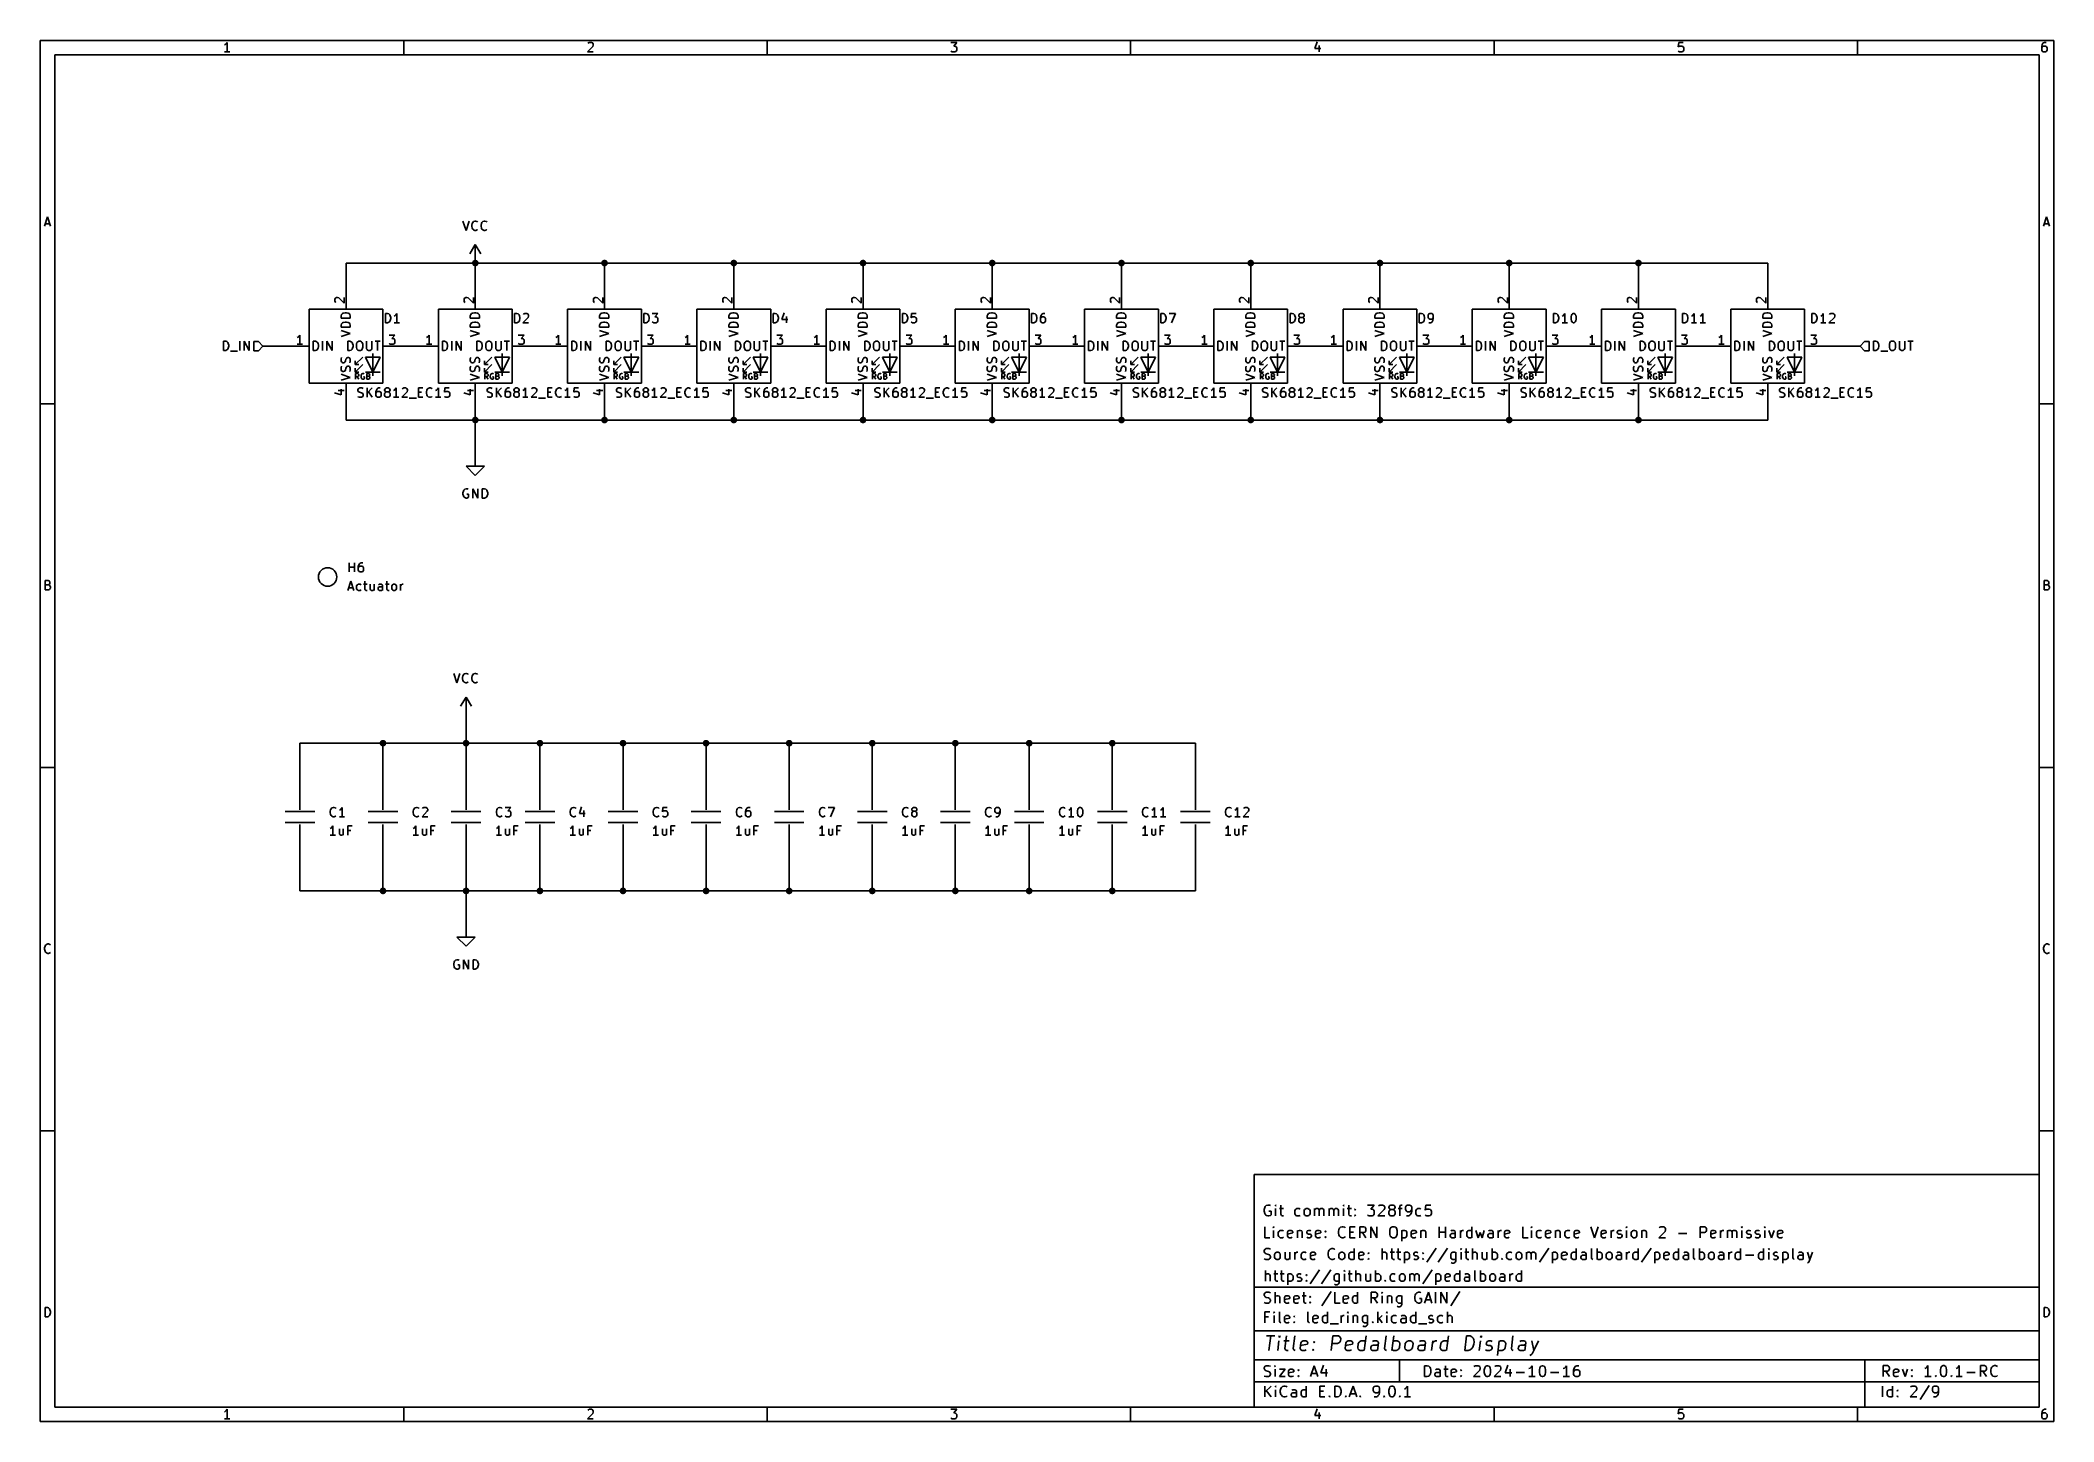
# Model space of a CAD drawing. Extents: x 0.4 to 11.3, y -7.9 to -0.4.
import ezdxf

# ---------------------------------------------------------------- set-up
doc = ezdxf.new("R2010")
doc.units = 0
doc.header["$MEASUREMENT"] = 0
for name, color, linetype in [('BROWN2', 54, 'CONTINUOUS'), ('CYAN2', 4, 'CONTINUOUS'), ('GREEN3', 91, 'CONTINUOUS'), ('LYELLOW', 51, 'CONTINUOUS'), ('RED2', 1, 'CONTINUOUS'), ('RED3', 11, 'CONTINUOUS')]:
    doc.layers.add(name, color=color, linetype=linetype)

msp = doc.modelspace()

# ---------------------------------------------------------------- linework, layer by layer
at = {"layer": 'BROWN2', "linetype": 'CONTINUOUS'}
for p, q in [((1.386, -2.073), (1.386, -2.023)), ((1.386, -2.023), (1.398, -2.023)), ((1.398, -2.023), (1.405, -2.025)), ((1.405, -2.07), (1.398, -2.073)), ((1.405, -2.025), (1.41, -2.03)), ((1.41, -2.066), (1.405, -2.07)), ((1.41, -2.03), (1.412, -2.035)), ((1.412, -2.061), (1.41, -2.066)), ((1.412, -2.035), (1.415, -2.044)), ((1.415, -2.051), (1.412, -2.061)), ((1.415, -2.044), (1.415, -2.051)), ((1.474, -2.073), (1.474, -2.023)), ((1.498, -2.073), (1.498, -2.023)), ((1.498, -2.023), (1.526, -2.073)), ((1.526, -2.073), (1.526, -2.023)), ((1.575, -2.025), (1.55, -2.025)), ((1.55, -2.025), (1.55, -2.075)), ((1.6, -2.05), (1.575, -2.025)), ((1.575, -2.075), (1.6, -2.05)), ((10.275, -2.025), (10.25, -2.05)), ((10.25, -2.05), (10.275, -2.075)), ((10.3, -2.025), (10.275, -2.025)), ((10.3, -2.075), (10.3, -2.025)), ((10.324, -2.073), (10.324, -2.023)), ((10.324, -2.023), (10.335, -2.023)), ((10.335, -2.023), (10.343, -2.025)), ((10.343, -2.07), (10.335, -2.073)), ((10.343, -2.025), (10.347, -2.03)), ((10.347, -2.066), (10.343, -2.07)), ((10.347, -2.03), (10.35, -2.035)), ((10.35, -2.061), (10.347, -2.066)), ((10.35, -2.035), (10.352, -2.044)), ((10.352, -2.051), (10.35, -2.061)), ((10.352, -2.044), (10.352, -2.051)), ((10.409, -2.039), (10.412, -2.03)), ((10.409, -2.056), (10.409, -2.039)), ((10.412, -2.066), (10.409, -2.056)), ((10.412, -2.03), (10.416, -2.025)), ((10.416, -2.07), (10.412, -2.066)), ((10.416, -2.025), (10.421, -2.023)), ((10.421, -2.073), (10.416, -2.07)), ((10.421, -2.023), (10.431, -2.023)), ((10.431, -2.023), (10.435, -2.025)), ((10.435, -2.07), (10.431, -2.073)), ((10.435, -2.025), (10.44, -2.03)), ((10.44, -2.066), (10.435, -2.07)), ((10.44, -2.03), (10.443, -2.039)), ((10.443, -2.056), (10.44, -2.066)), ((10.443, -2.039), (10.443, -2.056)), ((10.464, -2.023), (10.464, -2.063)), ((10.464, -2.063), (10.466, -2.068)), ((10.466, -2.068), (10.469, -2.07)), ((10.469, -2.07), (10.474, -2.073)), ((10.483, -2.073), (10.488, -2.07)), ((10.488, -2.07), (10.49, -2.068)), ((10.49, -2.068), (10.493, -2.063)), ((10.493, -2.063), (10.493, -2.023)), ((10.509, -2.023), (10.538, -2.023)), ((10.524, -2.073), (10.524, -2.023)), ((1.398, -2.073), (1.386, -2.073)), ((1.424, -2.078), (1.462, -2.078)), ((1.55, -2.075), (1.575, -2.075)), ((10.275, -2.075), (10.3, -2.075)), ((10.335, -2.073), (10.324, -2.073)), ((10.362, -2.078), (10.4, -2.078)), ((10.431, -2.073), (10.421, -2.073)), ((10.474, -2.073), (10.483, -2.073))]:
    msp.add_line(p, q, dxfattribs=at)
at = {"layer": 'CYAN2', "linetype": 'CONTINUOUS'}
for p, q in [((2.683, -1.373), (2.7, -1.423)), ((2.7, -1.423), (2.717, -1.373)), ((2.731, -1.394), (2.733, -1.385)), ((2.731, -1.401), (2.731, -1.394)), ((2.733, -1.411), (2.731, -1.401)), ((2.733, -1.385), (2.736, -1.38)), ((2.736, -1.416), (2.733, -1.411)), ((2.736, -1.38), (2.74, -1.375)), ((2.74, -1.42), (2.736, -1.416)), ((2.74, -1.375), (2.748, -1.373)), ((2.748, -1.373), (2.752, -1.373)), ((2.752, -1.373), (2.76, -1.375)), ((2.76, -1.375), (2.762, -1.378)), ((2.781, -1.394), (2.783, -1.385)), ((2.781, -1.401), (2.781, -1.394)), ((2.783, -1.411), (2.781, -1.401)), ((2.783, -1.385), (2.786, -1.38)), ((2.786, -1.416), (2.783, -1.411)), ((2.786, -1.38), (2.79, -1.375)), ((2.79, -1.42), (2.786, -1.416)), ((2.79, -1.375), (2.798, -1.373)), ((2.798, -1.373), (2.802, -1.373)), ((2.802, -1.373), (2.81, -1.375)), ((2.81, -1.375), (2.812, -1.378)), ((2.748, -1.423), (2.74, -1.42)), ((2.752, -1.423), (2.748, -1.423)), ((2.76, -1.42), (2.752, -1.423)), ((2.762, -1.418), (2.76, -1.42)), ((2.798, -1.423), (2.79, -1.42)), ((2.802, -1.423), (2.798, -1.423)), ((2.81, -1.42), (2.802, -1.423)), ((2.812, -1.418), (2.81, -1.42)), ((2.023, -1.886), (2.026, -1.879)), ((2.023, -1.886), (2.026, -1.879)), ((2.023, -1.898), (2.023, -1.886)), ((2.023, -1.898), (2.023, -1.886)), ((2.073, -1.898), (2.023, -1.898)), ((2.073, -1.898), (2.023, -1.898)), ((2.023, -1.936), (2.026, -1.929)), ((2.023, -1.936), (2.026, -1.929)), ((2.023, -1.948), (2.023, -1.936)), ((2.023, -1.948), (2.023, -1.936)), ((2.073, -1.948), (2.023, -1.948)), ((2.073, -1.948), (2.023, -1.948)), ((2.026, -1.879), (2.03, -1.874)), ((2.026, -1.879), (2.03, -1.874)), ((2.026, -1.929), (2.03, -1.924)), ((2.026, -1.929), (2.03, -1.924)), ((2.03, -1.874), (2.035, -1.872)), ((2.03, -1.874), (2.035, -1.872)), ((2.03, -1.924), (2.035, -1.922)), ((2.03, -1.924), (2.035, -1.922)), ((2.035, -1.872), (2.045, -1.87)), ((2.035, -1.872), (2.045, -1.87)), ((2.035, -1.922), (2.045, -1.92)), ((2.035, -1.922), (2.045, -1.92)), ((2.045, -1.87), (2.052, -1.87)), ((2.045, -1.87), (2.052, -1.87)), ((2.045, -1.92), (2.052, -1.92)), ((2.045, -1.92), (2.052, -1.92)), ((2.052, -1.87), (2.061, -1.872)), ((2.052, -1.87), (2.061, -1.872)), ((2.052, -1.92), (2.061, -1.922)), ((2.052, -1.92), (2.061, -1.922)), ((2.061, -1.872), (2.066, -1.874)), ((2.061, -1.872), (2.066, -1.874)), ((2.061, -1.922), (2.066, -1.924)), ((2.061, -1.922), (2.066, -1.924)), ((2.066, -1.874), (2.071, -1.879)), ((2.066, -1.874), (2.071, -1.879)), ((2.066, -1.924), (2.071, -1.929)), ((2.066, -1.924), (2.071, -1.929)), ((2.071, -1.879), (2.073, -1.886)), ((2.071, -1.879), (2.073, -1.886)), ((2.071, -1.929), (2.073, -1.936)), ((2.071, -1.929), (2.073, -1.936)), ((2.073, -1.886), (2.073, -1.898)), ((2.073, -1.886), (2.073, -1.898)), ((2.073, -1.936), (2.073, -1.948)), ((2.073, -1.936), (2.073, -1.948)), ((2.263, -1.923), (2.263, -1.873)), ((2.263, -1.873), (2.275, -1.873)), ((2.263, -1.923), (2.263, -1.873)), ((2.263, -1.873), (2.275, -1.873)), ((2.275, -1.923), (2.263, -1.923)), ((2.275, -1.923), (2.263, -1.923)), ((2.275, -1.873), (2.282, -1.875)), ((2.275, -1.873), (2.282, -1.875)), ((2.282, -1.92), (2.275, -1.923)), ((2.282, -1.92), (2.275, -1.923)), ((2.282, -1.875), (2.287, -1.88)), ((2.282, -1.875), (2.287, -1.88)), ((2.287, -1.916), (2.282, -1.92)), ((2.287, -1.916), (2.282, -1.92)), ((2.287, -1.88), (2.289, -1.885)), ((2.287, -1.88), (2.289, -1.885)), ((2.289, -1.911), (2.287, -1.916)), ((2.289, -1.911), (2.287, -1.916)), ((2.289, -1.885), (2.292, -1.894)), ((2.289, -1.885), (2.292, -1.894)), ((2.292, -1.901), (2.289, -1.911)), ((2.292, -1.901), (2.289, -1.911)), ((2.292, -1.894), (2.292, -1.901)), ((2.292, -1.894), (2.292, -1.901)), ((2.315, -1.885), (2.311, -1.887)), ((2.315, -1.885), (2.311, -1.887)), ((2.339, -1.923), (2.311, -1.923)), ((2.339, -1.923), (2.311, -1.923)), ((2.32, -1.88), (2.315, -1.885)), ((2.32, -1.88), (2.315, -1.885)), ((2.325, -1.873), (2.32, -1.88)), ((2.325, -1.873), (2.32, -1.88)), ((2.325, -1.923), (2.325, -1.873)), ((2.325, -1.923), (2.325, -1.873)), ((2.723, -1.886), (2.726, -1.879)), ((2.723, -1.886), (2.726, -1.879)), ((2.723, -1.898), (2.723, -1.886)), ((2.723, -1.898), (2.723, -1.886)), ((2.773, -1.898), (2.723, -1.898)), ((2.773, -1.898), (2.723, -1.898)), ((2.723, -1.936), (2.726, -1.929)), ((2.723, -1.936), (2.726, -1.929)), ((2.723, -1.948), (2.723, -1.936)), ((2.723, -1.948), (2.723, -1.936)), ((2.773, -1.948), (2.723, -1.948)), ((2.773, -1.948), (2.723, -1.948)), ((2.726, -1.879), (2.73, -1.874)), ((2.726, -1.879), (2.73, -1.874)), ((2.726, -1.929), (2.73, -1.924)), ((2.726, -1.929), (2.73, -1.924)), ((2.73, -1.874), (2.735, -1.872)), ((2.73, -1.874), (2.735, -1.872)), ((2.73, -1.924), (2.735, -1.922)), ((2.73, -1.924), (2.735, -1.922)), ((2.735, -1.872), (2.745, -1.87)), ((2.735, -1.872), (2.745, -1.87)), ((2.735, -1.922), (2.745, -1.92)), ((2.735, -1.922), (2.745, -1.92)), ((2.745, -1.87), (2.752, -1.87)), ((2.745, -1.87), (2.752, -1.87)), ((2.745, -1.92), (2.752, -1.92)), ((2.745, -1.92), (2.752, -1.92)), ((2.752, -1.87), (2.761, -1.872)), ((2.752, -1.87), (2.761, -1.872)), ((2.752, -1.92), (2.761, -1.922)), ((2.752, -1.92), (2.761, -1.922)), ((2.761, -1.872), (2.766, -1.874)), ((2.761, -1.872), (2.766, -1.874)), ((2.761, -1.922), (2.766, -1.924)), ((2.761, -1.922), (2.766, -1.924)), ((2.766, -1.874), (2.771, -1.879)), ((2.766, -1.874), (2.771, -1.879)), ((2.766, -1.924), (2.771, -1.929)), ((2.766, -1.924), (2.771, -1.929)), ((2.771, -1.879), (2.773, -1.886)), ((2.771, -1.879), (2.773, -1.886)), ((2.771, -1.929), (2.773, -1.936)), ((2.771, -1.929), (2.773, -1.936)), ((2.773, -1.886), (2.773, -1.898)), ((2.773, -1.886), (2.773, -1.898)), ((2.773, -1.936), (2.773, -1.948)), ((2.773, -1.936), (2.773, -1.948)), ((2.963, -1.923), (2.963, -1.873)), ((2.963, -1.873), (2.975, -1.873)), ((2.963, -1.923), (2.963, -1.873)), ((2.963, -1.873), (2.975, -1.873)), ((2.975, -1.923), (2.963, -1.923)), ((2.975, -1.923), (2.963, -1.923)), ((2.975, -1.873), (2.982, -1.875)), ((2.975, -1.873), (2.982, -1.875)), ((2.982, -1.92), (2.975, -1.923)), ((2.982, -1.92), (2.975, -1.923)), ((2.982, -1.875), (2.987, -1.88)), ((2.982, -1.875), (2.987, -1.88)), ((2.987, -1.916), (2.982, -1.92)), ((2.987, -1.916), (2.982, -1.92)), ((2.987, -1.88), (2.989, -1.885)), ((2.987, -1.88), (2.989, -1.885)), ((2.989, -1.911), (2.987, -1.916)), ((2.989, -1.911), (2.987, -1.916)), ((2.989, -1.885), (2.992, -1.894)), ((2.989, -1.885), (2.992, -1.894)), ((2.992, -1.901), (2.989, -1.911)), ((2.992, -1.901), (2.989, -1.911)), ((2.992, -1.894), (2.992, -1.901)), ((2.992, -1.894), (2.992, -1.901)), ((3.037, -1.894), (3.008, -1.923)), ((3.037, -1.894), (3.008, -1.923)), ((3.008, -1.923), (3.039, -1.923)), ((3.008, -1.923), (3.039, -1.923)), ((3.011, -1.878), (3.013, -1.875)), ((3.011, -1.878), (3.013, -1.875)), ((3.013, -1.875), (3.018, -1.873)), ((3.013, -1.875), (3.018, -1.873)), ((3.018, -1.873), (3.03, -1.873)), ((3.018, -1.873), (3.03, -1.873)), ((3.03, -1.873), (3.035, -1.875)), ((3.03, -1.873), (3.035, -1.875)), ((3.035, -1.875), (3.037, -1.878)), ((3.035, -1.875), (3.037, -1.878)), ((3.037, -1.878), (3.039, -1.882)), ((3.037, -1.878), (3.039, -1.882)), ((3.039, -1.887), (3.037, -1.894)), ((3.039, -1.887), (3.037, -1.894)), ((3.039, -1.882), (3.039, -1.887)), ((3.039, -1.882), (3.039, -1.887)), ((3.423, -1.886), (3.426, -1.879)), ((3.423, -1.886), (3.426, -1.879)), ((3.423, -1.898), (3.423, -1.886)), ((3.423, -1.898), (3.423, -1.886)), ((3.473, -1.898), (3.423, -1.898)), ((3.473, -1.898), (3.423, -1.898)), ((3.423, -1.936), (3.426, -1.929)), ((3.423, -1.936), (3.426, -1.929)), ((3.423, -1.948), (3.423, -1.936)), ((3.423, -1.948), (3.423, -1.936)), ((3.473, -1.948), (3.423, -1.948)), ((3.473, -1.948), (3.423, -1.948)), ((3.426, -1.879), (3.43, -1.874)), ((3.426, -1.879), (3.43, -1.874)), ((3.426, -1.929), (3.43, -1.924)), ((3.426, -1.929), (3.43, -1.924)), ((3.43, -1.874), (3.435, -1.872)), ((3.43, -1.874), (3.435, -1.872)), ((3.43, -1.924), (3.435, -1.922)), ((3.43, -1.924), (3.435, -1.922)), ((3.435, -1.872), (3.445, -1.87)), ((3.435, -1.872), (3.445, -1.87)), ((3.435, -1.922), (3.445, -1.92)), ((3.435, -1.922), (3.445, -1.92)), ((3.445, -1.87), (3.452, -1.87)), ((3.445, -1.87), (3.452, -1.87)), ((3.445, -1.92), (3.452, -1.92)), ((3.445, -1.92), (3.452, -1.92)), ((3.452, -1.87), (3.461, -1.872)), ((3.452, -1.87), (3.461, -1.872)), ((3.452, -1.92), (3.461, -1.922)), ((3.452, -1.92), (3.461, -1.922)), ((3.461, -1.872), (3.466, -1.874)), ((3.461, -1.872), (3.466, -1.874)), ((3.461, -1.922), (3.466, -1.924)), ((3.461, -1.922), (3.466, -1.924)), ((3.466, -1.874), (3.471, -1.879)), ((3.466, -1.874), (3.471, -1.879)), ((3.466, -1.924), (3.471, -1.929)), ((3.466, -1.924), (3.471, -1.929)), ((3.471, -1.879), (3.473, -1.886)), ((3.471, -1.879), (3.473, -1.886)), ((3.471, -1.929), (3.473, -1.936)), ((3.471, -1.929), (3.473, -1.936)), ((3.473, -1.886), (3.473, -1.898)), ((3.473, -1.886), (3.473, -1.898)), ((3.473, -1.936), (3.473, -1.948)), ((3.473, -1.936), (3.473, -1.948)), ((3.663, -1.923), (3.663, -1.873)), ((3.663, -1.873), (3.675, -1.873)), ((3.663, -1.923), (3.663, -1.873)), ((3.663, -1.873), (3.675, -1.873)), ((3.675, -1.923), (3.663, -1.923)), ((3.675, -1.923), (3.663, -1.923)), ((3.675, -1.873), (3.682, -1.875)), ((3.675, -1.873), (3.682, -1.875)), ((3.682, -1.92), (3.675, -1.923)), ((3.682, -1.92), (3.675, -1.923)), ((3.682, -1.875), (3.687, -1.88)), ((3.682, -1.875), (3.687, -1.88)), ((3.687, -1.916), (3.682, -1.92)), ((3.687, -1.916), (3.682, -1.92)), ((3.687, -1.88), (3.689, -1.885)), ((3.687, -1.88), (3.689, -1.885)), ((3.689, -1.911), (3.687, -1.916)), ((3.689, -1.911), (3.687, -1.916)), ((3.689, -1.885), (3.692, -1.894)), ((3.689, -1.885), (3.692, -1.894)), ((3.692, -1.901), (3.689, -1.911)), ((3.692, -1.901), (3.689, -1.911)), ((3.692, -1.894), (3.692, -1.901)), ((3.692, -1.894), (3.692, -1.901)), ((3.708, -1.873), (3.739, -1.873)), ((3.708, -1.873), (3.739, -1.873)), ((3.711, -1.92), (3.708, -1.918)), ((3.711, -1.92), (3.708, -1.918)), ((3.715, -1.923), (3.711, -1.92)), ((3.715, -1.923), (3.711, -1.92)), ((3.73, -1.923), (3.715, -1.923)), ((3.73, -1.923), (3.715, -1.923)), ((3.739, -1.873), (3.723, -1.892)), ((3.739, -1.873), (3.723, -1.892)), ((3.723, -1.892), (3.73, -1.892)), ((3.723, -1.892), (3.73, -1.892)), ((3.73, -1.892), (3.735, -1.894)), ((3.73, -1.892), (3.735, -1.894)), ((3.735, -1.92), (3.73, -1.923)), ((3.735, -1.92), (3.73, -1.923)), ((3.735, -1.894), (3.737, -1.897)), ((3.735, -1.894), (3.737, -1.897)), ((3.737, -1.918), (3.735, -1.92)), ((3.737, -1.918), (3.735, -1.92)), ((3.737, -1.897), (3.739, -1.901)), ((3.737, -1.897), (3.739, -1.901)), ((3.739, -1.913), (3.737, -1.918)), ((3.739, -1.913), (3.737, -1.918)), ((3.739, -1.901), (3.739, -1.913)), ((3.739, -1.901), (3.739, -1.913)), ((4.123, -1.886), (4.126, -1.879)), ((4.123, -1.886), (4.126, -1.879)), ((4.123, -1.898), (4.123, -1.886)), ((4.123, -1.898), (4.123, -1.886)), ((4.173, -1.898), (4.123, -1.898)), ((4.173, -1.898), (4.123, -1.898)), ((4.123, -1.936), (4.126, -1.929)), ((4.123, -1.936), (4.126, -1.929)), ((4.123, -1.948), (4.123, -1.936)), ((4.123, -1.948), (4.123, -1.936)), ((4.173, -1.948), (4.123, -1.948)), ((4.173, -1.948), (4.123, -1.948)), ((4.126, -1.879), (4.13, -1.874)), ((4.126, -1.879), (4.13, -1.874)), ((4.126, -1.929), (4.13, -1.924)), ((4.126, -1.929), (4.13, -1.924)), ((4.13, -1.874), (4.135, -1.872)), ((4.13, -1.874), (4.135, -1.872)), ((4.13, -1.924), (4.135, -1.922)), ((4.13, -1.924), (4.135, -1.922)), ((4.135, -1.872), (4.145, -1.87)), ((4.135, -1.872), (4.145, -1.87)), ((4.135, -1.922), (4.145, -1.92)), ((4.135, -1.922), (4.145, -1.92)), ((4.145, -1.87), (4.152, -1.87)), ((4.145, -1.87), (4.152, -1.87)), ((4.145, -1.92), (4.152, -1.92)), ((4.145, -1.92), (4.152, -1.92)), ((4.152, -1.87), (4.161, -1.872)), ((4.152, -1.87), (4.161, -1.872)), ((4.152, -1.92), (4.161, -1.922)), ((4.152, -1.92), (4.161, -1.922)), ((4.161, -1.872), (4.166, -1.874)), ((4.161, -1.872), (4.166, -1.874)), ((4.161, -1.922), (4.166, -1.924)), ((4.161, -1.922), (4.166, -1.924)), ((4.166, -1.874), (4.171, -1.879)), ((4.166, -1.874), (4.171, -1.879)), ((4.166, -1.924), (4.171, -1.929)), ((4.166, -1.924), (4.171, -1.929)), ((4.171, -1.879), (4.173, -1.886)), ((4.171, -1.879), (4.173, -1.886)), ((4.171, -1.929), (4.173, -1.936)), ((4.171, -1.929), (4.173, -1.936)), ((4.173, -1.886), (4.173, -1.898)), ((4.173, -1.886), (4.173, -1.898)), ((4.173, -1.936), (4.173, -1.948)), ((4.173, -1.936), (4.173, -1.948)), ((4.363, -1.923), (4.363, -1.873)), ((4.363, -1.873), (4.375, -1.873)), ((4.363, -1.923), (4.363, -1.873)), ((4.363, -1.873), (4.375, -1.873)), ((4.375, -1.923), (4.363, -1.923)), ((4.375, -1.923), (4.363, -1.923)), ((4.375, -1.873), (4.382, -1.875)), ((4.375, -1.873), (4.382, -1.875)), ((4.382, -1.92), (4.375, -1.923)), ((4.382, -1.92), (4.375, -1.923)), ((4.382, -1.875), (4.387, -1.88)), ((4.382, -1.875), (4.387, -1.88)), ((4.387, -1.916), (4.382, -1.92)), ((4.387, -1.916), (4.382, -1.92)), ((4.387, -1.88), (4.389, -1.885)), ((4.387, -1.88), (4.389, -1.885)), ((4.389, -1.911), (4.387, -1.916)), ((4.389, -1.911), (4.387, -1.916)), ((4.389, -1.885), (4.392, -1.894)), ((4.389, -1.885), (4.392, -1.894)), ((4.392, -1.901), (4.389, -1.911)), ((4.392, -1.901), (4.389, -1.911)), ((4.392, -1.894), (4.392, -1.901)), ((4.392, -1.894), (4.392, -1.901)), ((4.423, -1.87), (4.411, -1.906)), ((4.423, -1.87), (4.411, -1.906)), ((4.411, -1.906), (4.442, -1.906)), ((4.411, -1.906), (4.442, -1.906)), ((4.435, -1.889), (4.435, -1.923)), ((4.435, -1.889), (4.435, -1.923)), ((4.823, -1.886), (4.826, -1.879)), ((4.823, -1.886), (4.826, -1.879)), ((4.823, -1.898), (4.823, -1.886)), ((4.823, -1.898), (4.823, -1.886)), ((4.873, -1.898), (4.823, -1.898)), ((4.873, -1.898), (4.823, -1.898)), ((4.823, -1.936), (4.826, -1.929)), ((4.823, -1.936), (4.826, -1.929)), ((4.823, -1.948), (4.823, -1.936)), ((4.823, -1.948), (4.823, -1.936)), ((4.873, -1.948), (4.823, -1.948)), ((4.873, -1.948), (4.823, -1.948)), ((4.826, -1.879), (4.83, -1.874)), ((4.826, -1.879), (4.83, -1.874)), ((4.826, -1.929), (4.83, -1.924)), ((4.826, -1.929), (4.83, -1.924)), ((4.83, -1.874), (4.835, -1.872)), ((4.83, -1.874), (4.835, -1.872)), ((4.83, -1.924), (4.835, -1.922)), ((4.83, -1.924), (4.835, -1.922)), ((4.835, -1.872), (4.845, -1.87)), ((4.835, -1.872), (4.845, -1.87)), ((4.835, -1.922), (4.845, -1.92)), ((4.835, -1.922), (4.845, -1.92)), ((4.845, -1.87), (4.852, -1.87)), ((4.845, -1.87), (4.852, -1.87)), ((4.845, -1.92), (4.852, -1.92)), ((4.845, -1.92), (4.852, -1.92)), ((4.852, -1.87), (4.861, -1.872)), ((4.852, -1.87), (4.861, -1.872)), ((4.852, -1.92), (4.861, -1.922)), ((4.852, -1.92), (4.861, -1.922)), ((4.861, -1.872), (4.866, -1.874)), ((4.861, -1.872), (4.866, -1.874)), ((4.861, -1.922), (4.866, -1.924)), ((4.861, -1.922), (4.866, -1.924)), ((4.866, -1.874), (4.871, -1.879)), ((4.866, -1.874), (4.871, -1.879)), ((4.866, -1.924), (4.871, -1.929)), ((4.866, -1.924), (4.871, -1.929)), ((4.871, -1.879), (4.873, -1.886)), ((4.871, -1.879), (4.873, -1.886)), ((4.871, -1.929), (4.873, -1.936)), ((4.871, -1.929), (4.873, -1.936)), ((4.873, -1.886), (4.873, -1.898)), ((4.873, -1.886), (4.873, -1.898)), ((4.873, -1.936), (4.873, -1.948)), ((4.873, -1.936), (4.873, -1.948)), ((5.063, -1.923), (5.063, -1.873)), ((5.063, -1.873), (5.075, -1.873)), ((5.063, -1.923), (5.063, -1.873)), ((5.063, -1.873), (5.075, -1.873)), ((5.075, -1.923), (5.063, -1.923)), ((5.075, -1.923), (5.063, -1.923)), ((5.075, -1.873), (5.082, -1.875)), ((5.075, -1.873), (5.082, -1.875)), ((5.082, -1.92), (5.075, -1.923)), ((5.082, -1.92), (5.075, -1.923)), ((5.082, -1.875), (5.087, -1.88)), ((5.082, -1.875), (5.087, -1.88)), ((5.087, -1.916), (5.082, -1.92)), ((5.087, -1.916), (5.082, -1.92)), ((5.087, -1.88), (5.089, -1.885)), ((5.087, -1.88), (5.089, -1.885)), ((5.089, -1.911), (5.087, -1.916)), ((5.089, -1.911), (5.087, -1.916)), ((5.089, -1.885), (5.092, -1.894)), ((5.089, -1.885), (5.092, -1.894)), ((5.092, -1.901), (5.089, -1.911)), ((5.092, -1.901), (5.089, -1.911)), ((5.092, -1.894), (5.092, -1.901)), ((5.092, -1.894), (5.092, -1.901)), ((5.113, -1.873), (5.111, -1.897)), ((5.113, -1.873), (5.111, -1.897)), ((5.111, -1.897), (5.113, -1.894)), ((5.111, -1.897), (5.113, -1.894)), ((5.113, -1.92), (5.111, -1.918)), ((5.113, -1.92), (5.111, -1.918)), ((5.137, -1.873), (5.113, -1.873)), ((5.137, -1.873), (5.113, -1.873)), ((5.113, -1.894), (5.118, -1.892)), ((5.113, -1.894), (5.118, -1.892)), ((5.118, -1.923), (5.113, -1.92)), ((5.118, -1.923), (5.113, -1.92)), ((5.118, -1.892), (5.13, -1.892)), ((5.118, -1.892), (5.13, -1.892)), ((5.13, -1.923), (5.118, -1.923)), ((5.13, -1.923), (5.118, -1.923)), ((5.13, -1.892), (5.135, -1.894)), ((5.13, -1.892), (5.135, -1.894)), ((5.135, -1.92), (5.13, -1.923)), ((5.135, -1.92), (5.13, -1.923)), ((5.135, -1.894), (5.137, -1.897)), ((5.135, -1.894), (5.137, -1.897)), ((5.137, -1.918), (5.135, -1.92)), ((5.137, -1.918), (5.135, -1.92)), ((5.137, -1.897), (5.139, -1.901)), ((5.137, -1.897), (5.139, -1.901)), ((5.139, -1.913), (5.137, -1.918)), ((5.139, -1.913), (5.137, -1.918)), ((5.139, -1.901), (5.139, -1.913)), ((5.139, -1.901), (5.139, -1.913)), ((5.523, -1.886), (5.526, -1.879)), ((5.523, -1.886), (5.526, -1.879)), ((5.523, -1.898), (5.523, -1.886)), ((5.523, -1.898), (5.523, -1.886)), ((5.573, -1.898), (5.523, -1.898)), ((5.573, -1.898), (5.523, -1.898)), ((5.523, -1.936), (5.526, -1.929)), ((5.523, -1.936), (5.526, -1.929)), ((5.523, -1.948), (5.523, -1.936)), ((5.523, -1.948), (5.523, -1.936)), ((5.573, -1.948), (5.523, -1.948)), ((5.573, -1.948), (5.523, -1.948)), ((5.526, -1.879), (5.53, -1.874)), ((5.526, -1.879), (5.53, -1.874)), ((5.526, -1.929), (5.53, -1.924)), ((5.526, -1.929), (5.53, -1.924)), ((5.53, -1.874), (5.535, -1.872)), ((5.53, -1.874), (5.535, -1.872)), ((5.53, -1.924), (5.535, -1.922)), ((5.53, -1.924), (5.535, -1.922)), ((5.535, -1.872), (5.545, -1.87)), ((5.535, -1.872), (5.545, -1.87)), ((5.535, -1.922), (5.545, -1.92)), ((5.535, -1.922), (5.545, -1.92)), ((5.545, -1.87), (5.552, -1.87)), ((5.545, -1.87), (5.552, -1.87)), ((5.545, -1.92), (5.552, -1.92)), ((5.545, -1.92), (5.552, -1.92)), ((5.552, -1.87), (5.561, -1.872)), ((5.552, -1.87), (5.561, -1.872)), ((5.552, -1.92), (5.561, -1.922)), ((5.552, -1.92), (5.561, -1.922)), ((5.561, -1.872), (5.566, -1.874)), ((5.561, -1.872), (5.566, -1.874)), ((5.561, -1.922), (5.566, -1.924)), ((5.561, -1.922), (5.566, -1.924)), ((5.566, -1.874), (5.571, -1.879)), ((5.566, -1.874), (5.571, -1.879)), ((5.566, -1.924), (5.571, -1.929)), ((5.566, -1.924), (5.571, -1.929)), ((5.571, -1.879), (5.573, -1.886)), ((5.571, -1.879), (5.573, -1.886)), ((5.571, -1.929), (5.573, -1.936)), ((5.571, -1.929), (5.573, -1.936)), ((5.573, -1.886), (5.573, -1.898)), ((5.573, -1.886), (5.573, -1.898)), ((5.573, -1.936), (5.573, -1.948)), ((5.573, -1.936), (5.573, -1.948)), ((5.763, -1.923), (5.763, -1.873)), ((5.763, -1.873), (5.775, -1.873)), ((5.763, -1.923), (5.763, -1.873)), ((5.763, -1.873), (5.775, -1.873)), ((5.775, -1.923), (5.763, -1.923)), ((5.775, -1.923), (5.763, -1.923)), ((5.775, -1.873), (5.782, -1.875)), ((5.775, -1.873), (5.782, -1.875)), ((5.782, -1.92), (5.775, -1.923)), ((5.782, -1.92), (5.775, -1.923)), ((5.782, -1.875), (5.787, -1.88)), ((5.782, -1.875), (5.787, -1.88)), ((5.787, -1.916), (5.782, -1.92)), ((5.787, -1.916), (5.782, -1.92)), ((5.787, -1.88), (5.789, -1.885)), ((5.787, -1.88), (5.789, -1.885)), ((5.789, -1.911), (5.787, -1.916)), ((5.789, -1.911), (5.787, -1.916)), ((5.789, -1.885), (5.792, -1.894)), ((5.789, -1.885), (5.792, -1.894)), ((5.792, -1.901), (5.789, -1.911)), ((5.792, -1.901), (5.789, -1.911)), ((5.792, -1.894), (5.792, -1.901)), ((5.792, -1.894), (5.792, -1.901)), ((5.813, -1.885), (5.811, -1.894)), ((5.813, -1.885), (5.811, -1.894)), ((5.811, -1.894), (5.811, -1.913)), ((5.811, -1.894), (5.811, -1.913)), ((5.813, -1.897), (5.811, -1.901)), ((5.813, -1.897), (5.811, -1.901)), ((5.811, -1.913), (5.813, -1.918)), ((5.811, -1.913), (5.813, -1.918)), ((5.818, -1.878), (5.813, -1.885)), ((5.818, -1.878), (5.813, -1.885)), ((5.815, -1.894), (5.813, -1.897)), ((5.815, -1.894), (5.813, -1.897)), ((5.813, -1.918), (5.815, -1.92)), ((5.813, -1.918), (5.815, -1.92)), ((5.82, -1.892), (5.815, -1.894)), ((5.82, -1.892), (5.815, -1.894)), ((5.815, -1.92), (5.82, -1.923)), ((5.815, -1.92), (5.82, -1.923)), ((5.82, -1.875), (5.818, -1.878)), ((5.82, -1.875), (5.818, -1.878)), ((5.825, -1.873), (5.82, -1.875)), ((5.825, -1.873), (5.82, -1.875)), ((5.83, -1.892), (5.82, -1.892)), ((5.83, -1.892), (5.82, -1.892)), ((5.82, -1.923), (5.83, -1.923)), ((5.82, -1.923), (5.83, -1.923)), ((5.835, -1.873), (5.825, -1.873)), ((5.835, -1.873), (5.825, -1.873)), ((5.835, -1.894), (5.83, -1.892)), ((5.835, -1.894), (5.83, -1.892)), ((5.83, -1.923), (5.835, -1.92)), ((5.83, -1.923), (5.835, -1.92)), ((5.837, -1.897), (5.835, -1.894)), ((5.837, -1.897), (5.835, -1.894)), ((5.835, -1.92), (5.837, -1.918)), ((5.835, -1.92), (5.837, -1.918)), ((5.839, -1.901), (5.837, -1.897)), ((5.839, -1.901), (5.837, -1.897)), ((5.837, -1.918), (5.839, -1.913)), ((5.837, -1.918), (5.839, -1.913)), ((5.839, -1.913), (5.839, -1.901)), ((5.839, -1.913), (5.839, -1.901)), ((6.223, -1.886), (6.226, -1.879)), ((6.223, -1.886), (6.226, -1.879)), ((6.223, -1.898), (6.223, -1.886)), ((6.223, -1.898), (6.223, -1.886)), ((6.273, -1.898), (6.223, -1.898)), ((6.273, -1.898), (6.223, -1.898)), ((6.223, -1.936), (6.226, -1.929)), ((6.223, -1.936), (6.226, -1.929)), ((6.223, -1.948), (6.223, -1.936)), ((6.223, -1.948), (6.223, -1.936)), ((6.273, -1.948), (6.223, -1.948)), ((6.273, -1.948), (6.223, -1.948)), ((6.226, -1.879), (6.23, -1.874)), ((6.226, -1.879), (6.23, -1.874)), ((6.226, -1.929), (6.23, -1.924)), ((6.226, -1.929), (6.23, -1.924)), ((6.23, -1.874), (6.235, -1.872)), ((6.23, -1.874), (6.235, -1.872)), ((6.23, -1.924), (6.235, -1.922)), ((6.23, -1.924), (6.235, -1.922)), ((6.235, -1.872), (6.245, -1.87)), ((6.235, -1.872), (6.245, -1.87)), ((6.235, -1.922), (6.245, -1.92)), ((6.235, -1.922), (6.245, -1.92)), ((6.245, -1.87), (6.252, -1.87)), ((6.245, -1.87), (6.252, -1.87)), ((6.245, -1.92), (6.252, -1.92)), ((6.245, -1.92), (6.252, -1.92)), ((6.252, -1.87), (6.261, -1.872)), ((6.252, -1.87), (6.261, -1.872)), ((6.252, -1.92), (6.261, -1.922)), ((6.252, -1.92), (6.261, -1.922)), ((6.261, -1.872), (6.266, -1.874)), ((6.261, -1.872), (6.266, -1.874)), ((6.261, -1.922), (6.266, -1.924)), ((6.261, -1.922), (6.266, -1.924)), ((6.266, -1.874), (6.271, -1.879)), ((6.266, -1.874), (6.271, -1.879)), ((6.266, -1.924), (6.271, -1.929)), ((6.266, -1.924), (6.271, -1.929)), ((6.271, -1.879), (6.273, -1.886)), ((6.271, -1.879), (6.273, -1.886)), ((6.271, -1.929), (6.273, -1.936)), ((6.271, -1.929), (6.273, -1.936)), ((6.273, -1.886), (6.273, -1.898)), ((6.273, -1.886), (6.273, -1.898)), ((6.273, -1.936), (6.273, -1.948)), ((6.273, -1.936), (6.273, -1.948)), ((6.463, -1.923), (6.463, -1.873)), ((6.463, -1.873), (6.475, -1.873)), ((6.463, -1.923), (6.463, -1.873)), ((6.463, -1.873), (6.475, -1.873)), ((6.475, -1.923), (6.463, -1.923)), ((6.475, -1.923), (6.463, -1.923)), ((6.475, -1.873), (6.482, -1.875)), ((6.475, -1.873), (6.482, -1.875)), ((6.482, -1.92), (6.475, -1.923)), ((6.482, -1.92), (6.475, -1.923)), ((6.482, -1.875), (6.487, -1.88)), ((6.482, -1.875), (6.487, -1.88)), ((6.487, -1.916), (6.482, -1.92)), ((6.487, -1.916), (6.482, -1.92)), ((6.487, -1.88), (6.489, -1.885)), ((6.487, -1.88), (6.489, -1.885)), ((6.489, -1.911), (6.487, -1.916)), ((6.489, -1.911), (6.487, -1.916)), ((6.489, -1.885), (6.492, -1.894)), ((6.489, -1.885), (6.492, -1.894)), ((6.492, -1.901), (6.489, -1.911)), ((6.492, -1.901), (6.489, -1.911)), ((6.492, -1.894), (6.492, -1.901)), ((6.492, -1.894), (6.492, -1.901)), ((6.508, -1.873), (6.542, -1.873)), ((6.508, -1.873), (6.542, -1.873)), ((6.542, -1.873), (6.52, -1.923)), ((6.542, -1.873), (6.52, -1.923)), ((6.923, -1.886), (6.926, -1.879)), ((6.923, -1.886), (6.926, -1.879)), ((6.923, -1.898), (6.923, -1.886)), ((6.923, -1.898), (6.923, -1.886)), ((6.973, -1.898), (6.923, -1.898)), ((6.973, -1.898), (6.923, -1.898)), ((6.923, -1.936), (6.926, -1.929)), ((6.923, -1.936), (6.926, -1.929)), ((6.923, -1.948), (6.923, -1.936)), ((6.923, -1.948), (6.923, -1.936)), ((6.973, -1.948), (6.923, -1.948)), ((6.973, -1.948), (6.923, -1.948)), ((6.926, -1.879), (6.93, -1.874)), ((6.926, -1.879), (6.93, -1.874)), ((6.926, -1.929), (6.93, -1.924)), ((6.926, -1.929), (6.93, -1.924)), ((6.93, -1.874), (6.935, -1.872)), ((6.93, -1.874), (6.935, -1.872)), ((6.93, -1.924), (6.935, -1.922)), ((6.93, -1.924), (6.935, -1.922)), ((6.935, -1.872), (6.945, -1.87)), ((6.935, -1.872), (6.945, -1.87)), ((6.935, -1.922), (6.945, -1.92)), ((6.935, -1.922), (6.945, -1.92)), ((6.945, -1.87), (6.952, -1.87)), ((6.945, -1.87), (6.952, -1.87)), ((6.945, -1.92), (6.952, -1.92)), ((6.945, -1.92), (6.952, -1.92)), ((6.952, -1.87), (6.961, -1.872)), ((6.952, -1.87), (6.961, -1.872)), ((6.952, -1.92), (6.961, -1.922)), ((6.952, -1.92), (6.961, -1.922)), ((6.961, -1.872), (6.966, -1.874)), ((6.961, -1.872), (6.966, -1.874)), ((6.961, -1.922), (6.966, -1.924)), ((6.961, -1.922), (6.966, -1.924)), ((6.966, -1.874), (6.971, -1.879)), ((6.966, -1.874), (6.971, -1.879)), ((6.966, -1.924), (6.971, -1.929)), ((6.966, -1.924), (6.971, -1.929)), ((6.971, -1.879), (6.973, -1.886)), ((6.971, -1.879), (6.973, -1.886)), ((6.971, -1.929), (6.973, -1.936)), ((6.971, -1.929), (6.973, -1.936)), ((6.973, -1.886), (6.973, -1.898)), ((6.973, -1.886), (6.973, -1.898)), ((6.973, -1.936), (6.973, -1.948)), ((6.973, -1.936), (6.973, -1.948)), ((7.163, -1.923), (7.163, -1.873)), ((7.163, -1.873), (7.175, -1.873)), ((7.163, -1.923), (7.163, -1.873)), ((7.163, -1.873), (7.175, -1.873)), ((7.175, -1.923), (7.163, -1.923)), ((7.175, -1.923), (7.163, -1.923)), ((7.175, -1.873), (7.182, -1.875)), ((7.175, -1.873), (7.182, -1.875)), ((7.182, -1.92), (7.175, -1.923)), ((7.182, -1.92), (7.175, -1.923)), ((7.182, -1.875), (7.187, -1.88)), ((7.182, -1.875), (7.187, -1.88)), ((7.187, -1.916), (7.182, -1.92)), ((7.187, -1.916), (7.182, -1.92)), ((7.187, -1.88), (7.189, -1.885)), ((7.187, -1.88), (7.189, -1.885)), ((7.189, -1.911), (7.187, -1.916)), ((7.189, -1.911), (7.187, -1.916)), ((7.189, -1.885), (7.192, -1.894)), ((7.189, -1.885), (7.192, -1.894)), ((7.192, -1.901), (7.189, -1.911)), ((7.192, -1.901), (7.189, -1.911)), ((7.192, -1.894), (7.192, -1.901)), ((7.192, -1.894), (7.192, -1.901)), ((7.211, -1.882), (7.213, -1.878)), ((7.211, -1.882), (7.213, -1.878)), ((7.211, -1.885), (7.211, -1.882)), ((7.211, -1.885), (7.211, -1.882)), ((7.213, -1.889), (7.211, -1.885)), ((7.213, -1.889), (7.211, -1.885)), ((7.213, -1.899), (7.211, -1.904)), ((7.213, -1.899), (7.211, -1.904)), ((7.211, -1.904), (7.211, -1.913)), ((7.211, -1.904), (7.211, -1.913)), ((7.211, -1.913), (7.213, -1.918)), ((7.211, -1.913), (7.213, -1.918)), ((7.213, -1.878), (7.215, -1.875)), ((7.213, -1.878), (7.215, -1.875)), ((7.215, -1.892), (7.213, -1.889)), ((7.215, -1.892), (7.213, -1.889)), ((7.215, -1.897), (7.213, -1.899)), ((7.215, -1.897), (7.213, -1.899)), ((7.213, -1.918), (7.215, -1.92)), ((7.213, -1.918), (7.215, -1.92)), ((7.215, -1.875), (7.22, -1.873)), ((7.215, -1.875), (7.22, -1.873)), ((7.22, -1.894), (7.215, -1.892)), ((7.22, -1.894), (7.215, -1.892)), ((7.22, -1.894), (7.215, -1.897)), ((7.22, -1.894), (7.215, -1.897)), ((7.215, -1.92), (7.22, -1.923)), ((7.215, -1.92), (7.22, -1.923)), ((7.22, -1.873), (7.23, -1.873)), ((7.22, -1.873), (7.23, -1.873)), ((7.23, -1.894), (7.22, -1.894)), ((7.23, -1.894), (7.22, -1.894)), ((7.22, -1.923), (7.23, -1.923)), ((7.22, -1.923), (7.23, -1.923)), ((7.23, -1.873), (7.235, -1.875)), ((7.23, -1.873), (7.235, -1.875)), ((7.235, -1.892), (7.23, -1.894)), ((7.235, -1.892), (7.23, -1.894)), ((7.235, -1.897), (7.23, -1.894)), ((7.235, -1.897), (7.23, -1.894)), ((7.23, -1.923), (7.235, -1.92)), ((7.23, -1.923), (7.235, -1.92)), ((7.235, -1.875), (7.237, -1.878)), ((7.235, -1.875), (7.237, -1.878)), ((7.237, -1.889), (7.235, -1.892)), ((7.237, -1.889), (7.235, -1.892)), ((7.237, -1.899), (7.235, -1.897)), ((7.237, -1.899), (7.235, -1.897)), ((7.235, -1.92), (7.237, -1.918)), ((7.235, -1.92), (7.237, -1.918)), ((7.237, -1.878), (7.239, -1.882)), ((7.237, -1.878), (7.239, -1.882)), ((7.239, -1.885), (7.237, -1.889)), ((7.239, -1.885), (7.237, -1.889)), ((7.239, -1.904), (7.237, -1.899)), ((7.239, -1.904), (7.237, -1.899)), ((7.237, -1.918), (7.239, -1.913)), ((7.237, -1.918), (7.239, -1.913)), ((7.239, -1.882), (7.239, -1.885)), ((7.239, -1.882), (7.239, -1.885)), ((7.239, -1.913), (7.239, -1.904)), ((7.239, -1.913), (7.239, -1.904)), ((7.623, -1.886), (7.626, -1.879)), ((7.623, -1.886), (7.626, -1.879)), ((7.623, -1.898), (7.623, -1.886)), ((7.623, -1.898), (7.623, -1.886)), ((7.673, -1.898), (7.623, -1.898)), ((7.673, -1.898), (7.623, -1.898)), ((7.623, -1.936), (7.626, -1.929)), ((7.623, -1.936), (7.626, -1.929)), ((7.623, -1.948), (7.623, -1.936)), ((7.623, -1.948), (7.623, -1.936)), ((7.673, -1.948), (7.623, -1.948)), ((7.673, -1.948), (7.623, -1.948)), ((7.626, -1.879), (7.63, -1.874)), ((7.626, -1.879), (7.63, -1.874)), ((7.626, -1.929), (7.63, -1.924)), ((7.626, -1.929), (7.63, -1.924)), ((7.63, -1.874), (7.635, -1.872)), ((7.63, -1.874), (7.635, -1.872)), ((7.63, -1.924), (7.635, -1.922)), ((7.63, -1.924), (7.635, -1.922)), ((7.635, -1.872), (7.645, -1.87)), ((7.635, -1.872), (7.645, -1.87)), ((7.635, -1.922), (7.645, -1.92)), ((7.635, -1.922), (7.645, -1.92)), ((7.645, -1.87), (7.652, -1.87)), ((7.645, -1.87), (7.652, -1.87)), ((7.645, -1.92), (7.652, -1.92)), ((7.645, -1.92), (7.652, -1.92)), ((7.652, -1.87), (7.661, -1.872)), ((7.652, -1.87), (7.661, -1.872)), ((7.652, -1.92), (7.661, -1.922)), ((7.652, -1.92), (7.661, -1.922)), ((7.661, -1.872), (7.666, -1.874)), ((7.661, -1.872), (7.666, -1.874)), ((7.661, -1.922), (7.666, -1.924)), ((7.661, -1.922), (7.666, -1.924)), ((7.666, -1.874), (7.671, -1.879)), ((7.666, -1.874), (7.671, -1.879)), ((7.666, -1.924), (7.671, -1.929)), ((7.666, -1.924), (7.671, -1.929)), ((7.671, -1.879), (7.673, -1.886)), ((7.671, -1.879), (7.673, -1.886)), ((7.671, -1.929), (7.673, -1.936)), ((7.671, -1.929), (7.673, -1.936)), ((7.673, -1.886), (7.673, -1.898)), ((7.673, -1.886), (7.673, -1.898)), ((7.673, -1.936), (7.673, -1.948)), ((7.673, -1.936), (7.673, -1.948)), ((7.863, -1.923), (7.863, -1.873)), ((7.863, -1.873), (7.875, -1.873)), ((7.863, -1.923), (7.863, -1.873)), ((7.863, -1.873), (7.875, -1.873)), ((7.875, -1.923), (7.863, -1.923)), ((7.875, -1.923), (7.863, -1.923)), ((7.875, -1.873), (7.882, -1.875)), ((7.875, -1.873), (7.882, -1.875)), ((7.882, -1.92), (7.875, -1.923)), ((7.882, -1.92), (7.875, -1.923)), ((7.882, -1.875), (7.887, -1.88)), ((7.882, -1.875), (7.887, -1.88)), ((7.887, -1.916), (7.882, -1.92)), ((7.887, -1.916), (7.882, -1.92)), ((7.887, -1.88), (7.889, -1.885)), ((7.887, -1.88), (7.889, -1.885)), ((7.889, -1.911), (7.887, -1.916)), ((7.889, -1.911), (7.887, -1.916)), ((7.889, -1.885), (7.892, -1.894)), ((7.889, -1.885), (7.892, -1.894)), ((7.892, -1.901), (7.889, -1.911)), ((7.892, -1.901), (7.889, -1.911)), ((7.892, -1.894), (7.892, -1.901)), ((7.892, -1.894), (7.892, -1.901)), ((7.913, -1.878), (7.911, -1.882)), ((7.913, -1.878), (7.911, -1.882)), ((7.911, -1.882), (7.911, -1.894)), ((7.911, -1.882), (7.911, -1.894)), ((7.911, -1.894), (7.913, -1.899)), ((7.911, -1.894), (7.913, -1.899)), ((7.915, -1.875), (7.913, -1.878)), ((7.915, -1.875), (7.913, -1.878)), ((7.913, -1.899), (7.915, -1.901)), ((7.913, -1.899), (7.915, -1.901)), ((7.92, -1.873), (7.915, -1.875)), ((7.92, -1.873), (7.915, -1.875)), ((7.915, -1.901), (7.92, -1.904)), ((7.915, -1.901), (7.92, -1.904)), ((7.915, -1.923), (7.925, -1.923)), ((7.915, -1.923), (7.925, -1.923)), ((7.93, -1.873), (7.92, -1.873)), ((7.93, -1.873), (7.92, -1.873)), ((7.92, -1.904), (7.93, -1.904)), ((7.92, -1.904), (7.93, -1.904)), ((7.925, -1.923), (7.93, -1.92)), ((7.925, -1.923), (7.93, -1.92)), ((7.935, -1.875), (7.93, -1.873)), ((7.935, -1.875), (7.93, -1.873)), ((7.93, -1.904), (7.935, -1.901)), ((7.93, -1.904), (7.935, -1.901)), ((7.93, -1.92), (7.932, -1.918)), ((7.93, -1.92), (7.932, -1.918)), ((7.932, -1.918), (7.937, -1.911)), ((7.932, -1.918), (7.937, -1.911)), ((7.937, -1.878), (7.935, -1.875)), ((7.937, -1.878), (7.935, -1.875)), ((7.935, -1.901), (7.937, -1.899)), ((7.935, -1.901), (7.937, -1.899)), ((7.939, -1.882), (7.937, -1.878)), ((7.939, -1.882), (7.937, -1.878)), ((7.937, -1.899), (7.939, -1.894)), ((7.937, -1.899), (7.939, -1.894)), ((7.937, -1.911), (7.939, -1.901)), ((7.937, -1.911), (7.939, -1.901)), ((7.939, -1.901), (7.939, -1.882)), ((7.939, -1.901), (7.939, -1.882)), ((8.323, -1.886), (8.326, -1.879)), ((8.323, -1.886), (8.326, -1.879)), ((8.323, -1.898), (8.323, -1.886)), ((8.323, -1.898), (8.323, -1.886)), ((8.373, -1.898), (8.323, -1.898)), ((8.373, -1.898), (8.323, -1.898)), ((8.323, -1.936), (8.326, -1.929)), ((8.323, -1.936), (8.326, -1.929)), ((8.323, -1.948), (8.323, -1.936)), ((8.323, -1.948), (8.323, -1.936)), ((8.373, -1.948), (8.323, -1.948)), ((8.373, -1.948), (8.323, -1.948)), ((8.326, -1.879), (8.33, -1.874)), ((8.326, -1.879), (8.33, -1.874)), ((8.326, -1.929), (8.33, -1.924)), ((8.326, -1.929), (8.33, -1.924)), ((8.33, -1.874), (8.335, -1.872)), ((8.33, -1.874), (8.335, -1.872)), ((8.33, -1.924), (8.335, -1.922)), ((8.33, -1.924), (8.335, -1.922)), ((8.335, -1.872), (8.345, -1.87)), ((8.335, -1.872), (8.345, -1.87)), ((8.335, -1.922), (8.345, -1.92)), ((8.335, -1.922), (8.345, -1.92)), ((8.345, -1.87), (8.352, -1.87)), ((8.345, -1.87), (8.352, -1.87)), ((8.345, -1.92), (8.352, -1.92)), ((8.345, -1.92), (8.352, -1.92)), ((8.352, -1.87), (8.361, -1.872)), ((8.352, -1.87), (8.361, -1.872)), ((8.352, -1.92), (8.361, -1.922)), ((8.352, -1.92), (8.361, -1.922)), ((8.361, -1.872), (8.366, -1.874)), ((8.361, -1.872), (8.366, -1.874)), ((8.361, -1.922), (8.366, -1.924)), ((8.361, -1.922), (8.366, -1.924)), ((8.366, -1.874), (8.371, -1.879)), ((8.366, -1.874), (8.371, -1.879)), ((8.366, -1.924), (8.371, -1.929)), ((8.366, -1.924), (8.371, -1.929)), ((8.371, -1.879), (8.373, -1.886)), ((8.371, -1.879), (8.373, -1.886)), ((8.371, -1.929), (8.373, -1.936)), ((8.371, -1.929), (8.373, -1.936)), ((8.373, -1.886), (8.373, -1.898)), ((8.373, -1.886), (8.373, -1.898)), ((8.373, -1.936), (8.373, -1.948)), ((8.373, -1.936), (8.373, -1.948)), ((8.589, -1.923), (8.589, -1.873)), ((8.589, -1.873), (8.601, -1.873)), ((8.589, -1.923), (8.589, -1.873)), ((8.589, -1.873), (8.601, -1.873)), ((8.601, -1.923), (8.589, -1.923)), ((8.601, -1.923), (8.589, -1.923)), ((8.601, -1.873), (8.608, -1.875)), ((8.601, -1.873), (8.608, -1.875)), ((8.608, -1.92), (8.601, -1.923)), ((8.608, -1.92), (8.601, -1.923)), ((8.608, -1.875), (8.613, -1.88)), ((8.608, -1.875), (8.613, -1.88)), ((8.613, -1.916), (8.608, -1.92)), ((8.613, -1.916), (8.608, -1.92)), ((8.613, -1.88), (8.615, -1.885)), ((8.613, -1.88), (8.615, -1.885)), ((8.615, -1.911), (8.613, -1.916)), ((8.615, -1.911), (8.613, -1.916)), ((8.615, -1.885), (8.618, -1.894)), ((8.615, -1.885), (8.618, -1.894)), ((8.618, -1.901), (8.615, -1.911)), ((8.618, -1.901), (8.615, -1.911)), ((8.618, -1.894), (8.618, -1.901)), ((8.618, -1.894), (8.618, -1.901)), ((8.642, -1.885), (8.637, -1.887)), ((8.642, -1.885), (8.637, -1.887)), ((8.665, -1.923), (8.637, -1.923)), ((8.665, -1.923), (8.637, -1.923)), ((8.646, -1.88), (8.642, -1.885)), ((8.646, -1.88), (8.642, -1.885)), ((8.651, -1.873), (8.646, -1.88)), ((8.651, -1.873), (8.646, -1.88)), ((8.651, -1.923), (8.651, -1.873)), ((8.651, -1.923), (8.651, -1.873)), ((8.685, -1.892), (8.687, -1.882)), ((8.685, -1.892), (8.687, -1.882)), ((8.685, -1.904), (8.685, -1.892)), ((8.685, -1.904), (8.685, -1.892)), ((8.687, -1.913), (8.685, -1.904)), ((8.687, -1.913), (8.685, -1.904)), ((8.687, -1.882), (8.689, -1.878)), ((8.687, -1.882), (8.689, -1.878)), ((8.689, -1.918), (8.687, -1.913)), ((8.689, -1.918), (8.687, -1.913)), ((8.689, -1.878), (8.692, -1.875)), ((8.689, -1.878), (8.692, -1.875)), ((8.692, -1.92), (8.689, -1.918)), ((8.692, -1.92), (8.689, -1.918)), ((8.692, -1.875), (8.696, -1.873)), ((8.692, -1.875), (8.696, -1.873)), ((8.696, -1.923), (8.692, -1.92)), ((8.696, -1.923), (8.692, -1.92)), ((8.696, -1.873), (8.701, -1.873)), ((8.696, -1.873), (8.701, -1.873)), ((8.701, -1.923), (8.696, -1.923)), ((8.701, -1.923), (8.696, -1.923)), ((8.701, -1.873), (8.706, -1.875)), ((8.701, -1.873), (8.706, -1.875)), ((8.706, -1.92), (8.701, -1.923)), ((8.706, -1.92), (8.701, -1.923)), ((8.706, -1.875), (8.708, -1.878)), ((8.706, -1.875), (8.708, -1.878)), ((8.708, -1.918), (8.706, -1.92)), ((8.708, -1.918), (8.706, -1.92)), ((8.708, -1.878), (8.711, -1.882)), ((8.708, -1.878), (8.711, -1.882)), ((8.711, -1.913), (8.708, -1.918)), ((8.711, -1.913), (8.708, -1.918)), ((8.711, -1.882), (8.713, -1.892)), ((8.711, -1.882), (8.713, -1.892)), ((8.713, -1.904), (8.711, -1.913)), ((8.713, -1.904), (8.711, -1.913)), ((8.713, -1.892), (8.713, -1.904)), ((8.713, -1.892), (8.713, -1.904)), ((9.023, -1.886), (9.026, -1.879)), ((9.023, -1.886), (9.026, -1.879)), ((9.023, -1.898), (9.023, -1.886)), ((9.023, -1.898), (9.023, -1.886)), ((9.073, -1.898), (9.023, -1.898)), ((9.073, -1.898), (9.023, -1.898)), ((9.023, -1.936), (9.026, -1.929)), ((9.023, -1.936), (9.026, -1.929)), ((9.023, -1.948), (9.023, -1.936)), ((9.023, -1.948), (9.023, -1.936)), ((9.073, -1.948), (9.023, -1.948)), ((9.073, -1.948), (9.023, -1.948)), ((9.026, -1.879), (9.03, -1.874)), ((9.026, -1.879), (9.03, -1.874)), ((9.026, -1.929), (9.03, -1.924)), ((9.026, -1.929), (9.03, -1.924)), ((9.03, -1.874), (9.035, -1.872)), ((9.03, -1.874), (9.035, -1.872)), ((9.03, -1.924), (9.035, -1.922)), ((9.03, -1.924), (9.035, -1.922)), ((9.035, -1.872), (9.045, -1.87)), ((9.035, -1.872), (9.045, -1.87)), ((9.035, -1.922), (9.045, -1.92)), ((9.035, -1.922), (9.045, -1.92)), ((9.045, -1.87), (9.052, -1.87)), ((9.045, -1.87), (9.052, -1.87)), ((9.045, -1.92), (9.052, -1.92)), ((9.045, -1.92), (9.052, -1.92)), ((9.052, -1.87), (9.061, -1.872)), ((9.052, -1.87), (9.061, -1.872)), ((9.052, -1.92), (9.061, -1.922)), ((9.052, -1.92), (9.061, -1.922)), ((9.061, -1.872), (9.066, -1.874)), ((9.061, -1.872), (9.066, -1.874)), ((9.061, -1.922), (9.066, -1.924)), ((9.061, -1.922), (9.066, -1.924)), ((9.066, -1.874), (9.071, -1.879)), ((9.066, -1.874), (9.071, -1.879)), ((9.066, -1.924), (9.071, -1.929)), ((9.066, -1.924), (9.071, -1.929)), ((9.071, -1.879), (9.073, -1.886)), ((9.071, -1.879), (9.073, -1.886)), ((9.071, -1.929), (9.073, -1.936)), ((9.071, -1.929), (9.073, -1.936)), ((9.073, -1.886), (9.073, -1.898)), ((9.073, -1.886), (9.073, -1.898)), ((9.073, -1.936), (9.073, -1.948)), ((9.073, -1.936), (9.073, -1.948)), ((9.289, -1.923), (9.289, -1.873)), ((9.289, -1.873), (9.301, -1.873)), ((9.289, -1.923), (9.289, -1.873)), ((9.289, -1.873), (9.301, -1.873)), ((9.301, -1.923), (9.289, -1.923)), ((9.301, -1.923), (9.289, -1.923)), ((9.301, -1.873), (9.308, -1.875)), ((9.301, -1.873), (9.308, -1.875)), ((9.308, -1.92), (9.301, -1.923)), ((9.308, -1.92), (9.301, -1.923)), ((9.308, -1.875), (9.313, -1.88)), ((9.308, -1.875), (9.313, -1.88)), ((9.313, -1.916), (9.308, -1.92)), ((9.313, -1.916), (9.308, -1.92)), ((9.313, -1.88), (9.315, -1.885)), ((9.313, -1.88), (9.315, -1.885)), ((9.315, -1.911), (9.313, -1.916)), ((9.315, -1.911), (9.313, -1.916)), ((9.315, -1.885), (9.318, -1.894)), ((9.315, -1.885), (9.318, -1.894)), ((9.318, -1.901), (9.315, -1.911)), ((9.318, -1.901), (9.315, -1.911)), ((9.318, -1.894), (9.318, -1.901)), ((9.318, -1.894), (9.318, -1.901)), ((9.342, -1.885), (9.337, -1.887)), ((9.342, -1.885), (9.337, -1.887)), ((9.365, -1.923), (9.337, -1.923)), ((9.365, -1.923), (9.337, -1.923)), ((9.346, -1.88), (9.342, -1.885)), ((9.346, -1.88), (9.342, -1.885)), ((9.351, -1.873), (9.346, -1.88)), ((9.351, -1.873), (9.346, -1.88)), ((9.351, -1.923), (9.351, -1.873)), ((9.351, -1.923), (9.351, -1.873)), ((9.389, -1.885), (9.385, -1.887)), ((9.389, -1.885), (9.385, -1.887)), ((9.413, -1.923), (9.385, -1.923)), ((9.413, -1.923), (9.385, -1.923)), ((9.394, -1.88), (9.389, -1.885)), ((9.394, -1.88), (9.389, -1.885)), ((9.399, -1.873), (9.394, -1.88)), ((9.399, -1.873), (9.394, -1.88)), ((9.399, -1.923), (9.399, -1.873)), ((9.399, -1.923), (9.399, -1.873)), ((9.723, -1.886), (9.726, -1.879)), ((9.723, -1.886), (9.726, -1.879)), ((9.723, -1.898), (9.723, -1.886)), ((9.723, -1.898), (9.723, -1.886)), ((9.773, -1.898), (9.723, -1.898)), ((9.773, -1.898), (9.723, -1.898)), ((9.723, -1.936), (9.726, -1.929)), ((9.723, -1.936), (9.726, -1.929)), ((9.723, -1.948), (9.723, -1.936)), ((9.723, -1.948), (9.723, -1.936)), ((9.773, -1.948), (9.723, -1.948)), ((9.773, -1.948), (9.723, -1.948)), ((9.726, -1.879), (9.73, -1.874)), ((9.726, -1.879), (9.73, -1.874)), ((9.726, -1.929), (9.73, -1.924)), ((9.726, -1.929), (9.73, -1.924)), ((9.73, -1.874), (9.735, -1.872)), ((9.73, -1.874), (9.735, -1.872)), ((9.73, -1.924), (9.735, -1.922)), ((9.73, -1.924), (9.735, -1.922)), ((9.735, -1.872), (9.745, -1.87)), ((9.735, -1.872), (9.745, -1.87)), ((9.735, -1.922), (9.745, -1.92)), ((9.735, -1.922), (9.745, -1.92)), ((9.745, -1.87), (9.752, -1.87)), ((9.745, -1.87), (9.752, -1.87)), ((9.745, -1.92), (9.752, -1.92)), ((9.745, -1.92), (9.752, -1.92)), ((9.752, -1.87), (9.761, -1.872)), ((9.752, -1.87), (9.761, -1.872)), ((9.752, -1.92), (9.761, -1.922)), ((9.752, -1.92), (9.761, -1.922)), ((9.761, -1.872), (9.766, -1.874)), ((9.761, -1.872), (9.766, -1.874)), ((9.761, -1.922), (9.766, -1.924)), ((9.761, -1.922), (9.766, -1.924)), ((9.766, -1.874), (9.771, -1.879)), ((9.766, -1.874), (9.771, -1.879)), ((9.766, -1.924), (9.771, -1.929)), ((9.766, -1.924), (9.771, -1.929)), ((9.771, -1.879), (9.773, -1.886)), ((9.771, -1.879), (9.773, -1.886)), ((9.771, -1.929), (9.773, -1.936)), ((9.771, -1.929), (9.773, -1.936)), ((9.773, -1.886), (9.773, -1.898)), ((9.773, -1.886), (9.773, -1.898)), ((9.773, -1.936), (9.773, -1.948)), ((9.773, -1.936), (9.773, -1.948)), ((9.989, -1.923), (9.989, -1.873)), ((9.989, -1.873), (10.001, -1.873)), ((9.989, -1.923), (9.989, -1.873)), ((9.989, -1.873), (10.001, -1.873)), ((10.001, -1.923), (9.989, -1.923)), ((10.001, -1.923), (9.989, -1.923)), ((10.001, -1.873), (10.008, -1.875)), ((10.001, -1.873), (10.008, -1.875)), ((10.008, -1.92), (10.001, -1.923)), ((10.008, -1.92), (10.001, -1.923)), ((10.008, -1.875), (10.013, -1.88)), ((10.008, -1.875), (10.013, -1.88)), ((10.013, -1.916), (10.008, -1.92)), ((10.013, -1.916), (10.008, -1.92)), ((10.013, -1.88), (10.015, -1.885)), ((10.013, -1.88), (10.015, -1.885)), ((10.015, -1.911), (10.013, -1.916)), ((10.015, -1.911), (10.013, -1.916)), ((10.015, -1.885), (10.018, -1.894)), ((10.015, -1.885), (10.018, -1.894)), ((10.018, -1.901), (10.015, -1.911)), ((10.018, -1.901), (10.015, -1.911)), ((10.018, -1.894), (10.018, -1.901)), ((10.018, -1.894), (10.018, -1.901)), ((10.042, -1.885), (10.037, -1.887)), ((10.042, -1.885), (10.037, -1.887)), ((10.065, -1.923), (10.037, -1.923)), ((10.065, -1.923), (10.037, -1.923)), ((10.046, -1.88), (10.042, -1.885)), ((10.046, -1.88), (10.042, -1.885)), ((10.051, -1.873), (10.046, -1.88)), ((10.051, -1.873), (10.046, -1.88)), ((10.051, -1.923), (10.051, -1.873)), ((10.051, -1.923), (10.051, -1.873)), ((10.111, -1.894), (10.082, -1.923)), ((10.111, -1.894), (10.082, -1.923)), ((10.082, -1.923), (10.113, -1.923)), ((10.082, -1.923), (10.113, -1.923)), ((10.085, -1.878), (10.087, -1.875)), ((10.085, -1.878), (10.087, -1.875)), ((10.087, -1.875), (10.092, -1.873)), ((10.087, -1.875), (10.092, -1.873)), ((10.092, -1.873), (10.104, -1.873)), ((10.092, -1.873), (10.104, -1.873)), ((10.104, -1.873), (10.108, -1.875)), ((10.104, -1.873), (10.108, -1.875)), ((10.108, -1.875), (10.111, -1.878)), ((10.108, -1.875), (10.111, -1.878)), ((10.111, -1.878), (10.113, -1.882)), ((10.111, -1.878), (10.113, -1.882)), ((10.113, -1.887), (10.111, -1.894)), ((10.113, -1.887), (10.111, -1.894)), ((10.113, -1.882), (10.113, -1.887)), ((10.113, -1.882), (10.113, -1.887)), ((1.872, -2.073), (1.872, -2.023)), ((1.872, -2.023), (1.884, -2.023)), ((1.872, -2.073), (1.872, -2.023)), ((1.872, -2.023), (1.884, -2.023)), ((1.884, -2.023), (1.891, -2.026)), ((1.884, -2.023), (1.891, -2.026)), ((1.891, -2.071), (1.884, -2.073)), ((1.891, -2.071), (1.884, -2.073)), ((1.891, -2.026), (1.896, -2.03)), ((1.891, -2.026), (1.896, -2.03)), ((1.896, -2.066), (1.891, -2.071)), ((1.896, -2.066), (1.891, -2.071)), ((1.896, -2.03), (1.898, -2.035)), ((1.896, -2.03), (1.898, -2.035)), ((1.898, -2.061), (1.896, -2.066)), ((1.898, -2.061), (1.896, -2.066)), ((1.898, -2.035), (1.9, -2.045)), ((1.898, -2.035), (1.9, -2.045)), ((1.9, -2.052), (1.898, -2.061)), ((1.9, -2.052), (1.898, -2.061)), ((1.9, -2.045), (1.9, -2.052)), ((1.9, -2.045), (1.9, -2.052)), ((1.922, -2.073), (1.922, -2.023)), ((1.922, -2.073), (1.922, -2.023)), ((1.946, -2.073), (1.946, -2.023)), ((1.946, -2.023), (1.974, -2.073)), ((1.946, -2.073), (1.946, -2.023)), ((1.946, -2.023), (1.974, -2.073)), ((1.974, -2.073), (1.974, -2.023)), ((1.974, -2.073), (1.974, -2.023)), ((2.073, -1.981), (2.023, -1.965)), ((2.073, -1.981), (2.023, -1.965)), ((2.023, -1.998), (2.073, -1.981)), ((2.023, -1.998), (2.073, -1.981)), ((2.059, -2.073), (2.059, -2.023)), ((2.059, -2.023), (2.071, -2.023)), ((2.059, -2.073), (2.059, -2.023)), ((2.059, -2.023), (2.071, -2.023)), ((2.071, -2.023), (2.078, -2.026)), ((2.071, -2.023), (2.078, -2.026)), ((2.078, -2.071), (2.071, -2.073)), ((2.078, -2.071), (2.071, -2.073)), ((2.078, -2.026), (2.083, -2.03)), ((2.078, -2.026), (2.083, -2.03)), ((2.083, -2.066), (2.078, -2.071)), ((2.083, -2.066), (2.078, -2.071)), ((2.083, -2.03), (2.085, -2.035)), ((2.083, -2.03), (2.085, -2.035)), ((2.085, -2.061), (2.083, -2.066)), ((2.085, -2.061), (2.083, -2.066)), ((2.085, -2.035), (2.088, -2.045)), ((2.085, -2.035), (2.088, -2.045)), ((2.088, -2.052), (2.085, -2.061)), ((2.088, -2.052), (2.085, -2.061)), ((2.088, -2.045), (2.088, -2.052)), ((2.088, -2.045), (2.088, -2.052)), ((2.107, -2.04), (2.109, -2.03)), ((2.107, -2.04), (2.109, -2.03)), ((2.107, -2.056), (2.107, -2.04)), ((2.107, -2.056), (2.107, -2.04)), ((2.109, -2.066), (2.107, -2.056)), ((2.109, -2.066), (2.107, -2.056)), ((2.109, -2.03), (2.114, -2.026)), ((2.109, -2.03), (2.114, -2.026)), ((2.114, -2.071), (2.109, -2.066)), ((2.114, -2.071), (2.109, -2.066)), ((2.114, -2.026), (2.119, -2.023)), ((2.114, -2.026), (2.119, -2.023)), ((2.119, -2.073), (2.114, -2.071)), ((2.119, -2.073), (2.114, -2.071)), ((2.119, -2.023), (2.128, -2.023)), ((2.119, -2.023), (2.128, -2.023)), ((2.128, -2.023), (2.133, -2.026)), ((2.128, -2.023), (2.133, -2.026)), ((2.133, -2.071), (2.128, -2.073)), ((2.133, -2.071), (2.128, -2.073)), ((2.133, -2.026), (2.138, -2.03)), ((2.133, -2.026), (2.138, -2.03)), ((2.138, -2.066), (2.133, -2.071)), ((2.138, -2.066), (2.133, -2.071)), ((2.138, -2.03), (2.14, -2.04)), ((2.138, -2.03), (2.14, -2.04)), ((2.14, -2.056), (2.138, -2.066)), ((2.14, -2.056), (2.138, -2.066)), ((2.14, -2.04), (2.14, -2.056)), ((2.14, -2.04), (2.14, -2.056)), ((2.161, -2.023), (2.161, -2.064)), ((2.161, -2.023), (2.161, -2.064)), ((2.161, -2.064), (2.164, -2.068)), ((2.161, -2.064), (2.164, -2.068)), ((2.164, -2.068), (2.166, -2.071)), ((2.164, -2.068), (2.166, -2.071)), ((2.166, -2.071), (2.171, -2.073)), ((2.166, -2.071), (2.171, -2.073)), ((2.18, -2.073), (2.185, -2.071)), ((2.18, -2.073), (2.185, -2.071)), ((2.185, -2.071), (2.188, -2.068)), ((2.185, -2.071), (2.188, -2.068)), ((2.188, -2.068), (2.19, -2.064)), ((2.188, -2.068), (2.19, -2.064)), ((2.19, -2.064), (2.19, -2.023)), ((2.19, -2.064), (2.19, -2.023)), ((2.207, -2.023), (2.235, -2.023)), ((2.207, -2.023), (2.235, -2.023)), ((2.221, -2.073), (2.221, -2.023)), ((2.221, -2.073), (2.221, -2.023)), ((2.572, -2.073), (2.572, -2.023)), ((2.572, -2.023), (2.584, -2.023)), ((2.572, -2.073), (2.572, -2.023)), ((2.572, -2.023), (2.584, -2.023)), ((2.584, -2.023), (2.591, -2.026)), ((2.584, -2.023), (2.591, -2.026)), ((2.591, -2.071), (2.584, -2.073)), ((2.591, -2.071), (2.584, -2.073)), ((2.591, -2.026), (2.596, -2.03)), ((2.591, -2.026), (2.596, -2.03)), ((2.596, -2.066), (2.591, -2.071)), ((2.596, -2.066), (2.591, -2.071)), ((2.596, -2.03), (2.598, -2.035)), ((2.596, -2.03), (2.598, -2.035)), ((2.598, -2.061), (2.596, -2.066)), ((2.598, -2.061), (2.596, -2.066)), ((2.598, -2.035), (2.6, -2.045)), ((2.598, -2.035), (2.6, -2.045)), ((2.6, -2.052), (2.598, -2.061)), ((2.6, -2.052), (2.598, -2.061)), ((2.6, -2.045), (2.6, -2.052)), ((2.6, -2.045), (2.6, -2.052)), ((2.622, -2.073), (2.622, -2.023)), ((2.622, -2.073), (2.622, -2.023)), ((2.646, -2.073), (2.646, -2.023)), ((2.646, -2.023), (2.674, -2.073)), ((2.646, -2.073), (2.646, -2.023)), ((2.646, -2.023), (2.674, -2.073)), ((2.674, -2.073), (2.674, -2.023)), ((2.674, -2.073), (2.674, -2.023)), ((2.773, -1.981), (2.723, -1.965)), ((2.773, -1.981), (2.723, -1.965)), ((2.723, -1.998), (2.773, -1.981)), ((2.723, -1.998), (2.773, -1.981)), ((2.759, -2.073), (2.759, -2.023)), ((2.759, -2.023), (2.771, -2.023)), ((2.759, -2.073), (2.759, -2.023)), ((2.759, -2.023), (2.771, -2.023)), ((2.771, -2.023), (2.778, -2.026)), ((2.771, -2.023), (2.778, -2.026)), ((2.778, -2.071), (2.771, -2.073)), ((2.778, -2.071), (2.771, -2.073)), ((2.778, -2.026), (2.783, -2.03)), ((2.778, -2.026), (2.783, -2.03)), ((2.783, -2.066), (2.778, -2.071)), ((2.783, -2.066), (2.778, -2.071)), ((2.783, -2.03), (2.785, -2.035)), ((2.783, -2.03), (2.785, -2.035)), ((2.785, -2.061), (2.783, -2.066)), ((2.785, -2.061), (2.783, -2.066)), ((2.785, -2.035), (2.788, -2.045)), ((2.785, -2.035), (2.788, -2.045)), ((2.788, -2.052), (2.785, -2.061)), ((2.788, -2.052), (2.785, -2.061)), ((2.788, -2.045), (2.788, -2.052)), ((2.788, -2.045), (2.788, -2.052)), ((2.807, -2.04), (2.809, -2.03)), ((2.807, -2.04), (2.809, -2.03)), ((2.807, -2.056), (2.807, -2.04)), ((2.807, -2.056), (2.807, -2.04)), ((2.809, -2.066), (2.807, -2.056)), ((2.809, -2.066), (2.807, -2.056)), ((2.809, -2.03), (2.814, -2.026)), ((2.809, -2.03), (2.814, -2.026)), ((2.814, -2.071), (2.809, -2.066)), ((2.814, -2.071), (2.809, -2.066)), ((2.814, -2.026), (2.819, -2.023)), ((2.814, -2.026), (2.819, -2.023)), ((2.819, -2.073), (2.814, -2.071)), ((2.819, -2.073), (2.814, -2.071)), ((2.819, -2.023), (2.828, -2.023)), ((2.819, -2.023), (2.828, -2.023)), ((2.828, -2.023), (2.833, -2.026)), ((2.828, -2.023), (2.833, -2.026)), ((2.833, -2.071), (2.828, -2.073)), ((2.833, -2.071), (2.828, -2.073)), ((2.833, -2.026), (2.838, -2.03)), ((2.833, -2.026), (2.838, -2.03)), ((2.838, -2.066), (2.833, -2.071)), ((2.838, -2.066), (2.833, -2.071)), ((2.838, -2.03), (2.84, -2.04)), ((2.838, -2.03), (2.84, -2.04)), ((2.84, -2.056), (2.838, -2.066)), ((2.84, -2.056), (2.838, -2.066)), ((2.84, -2.04), (2.84, -2.056)), ((2.84, -2.04), (2.84, -2.056)), ((2.861, -2.023), (2.861, -2.064)), ((2.861, -2.023), (2.861, -2.064)), ((2.861, -2.064), (2.864, -2.068)), ((2.861, -2.064), (2.864, -2.068)), ((2.864, -2.068), (2.866, -2.071)), ((2.864, -2.068), (2.866, -2.071)), ((2.866, -2.071), (2.871, -2.073)), ((2.866, -2.071), (2.871, -2.073)), ((2.88, -2.073), (2.885, -2.071)), ((2.88, -2.073), (2.885, -2.071)), ((2.885, -2.071), (2.888, -2.068)), ((2.885, -2.071), (2.888, -2.068)), ((2.888, -2.068), (2.89, -2.064)), ((2.888, -2.068), (2.89, -2.064)), ((2.89, -2.064), (2.89, -2.023)), ((2.89, -2.064), (2.89, -2.023)), ((2.907, -2.023), (2.935, -2.023)), ((2.907, -2.023), (2.935, -2.023)), ((2.921, -2.073), (2.921, -2.023)), ((2.921, -2.073), (2.921, -2.023)), ((3.272, -2.073), (3.272, -2.023)), ((3.272, -2.023), (3.284, -2.023)), ((3.272, -2.073), (3.272, -2.023)), ((3.272, -2.023), (3.284, -2.023)), ((3.284, -2.023), (3.291, -2.026)), ((3.284, -2.023), (3.291, -2.026)), ((3.291, -2.071), (3.284, -2.073)), ((3.291, -2.071), (3.284, -2.073)), ((3.291, -2.026), (3.296, -2.03)), ((3.291, -2.026), (3.296, -2.03)), ((3.296, -2.066), (3.291, -2.071)), ((3.296, -2.066), (3.291, -2.071)), ((3.296, -2.03), (3.298, -2.035)), ((3.296, -2.03), (3.298, -2.035)), ((3.298, -2.061), (3.296, -2.066)), ((3.298, -2.061), (3.296, -2.066)), ((3.298, -2.035), (3.3, -2.045)), ((3.298, -2.035), (3.3, -2.045)), ((3.3, -2.052), (3.298, -2.061)), ((3.3, -2.052), (3.298, -2.061)), ((3.3, -2.045), (3.3, -2.052)), ((3.3, -2.045), (3.3, -2.052)), ((3.322, -2.073), (3.322, -2.023)), ((3.322, -2.073), (3.322, -2.023)), ((3.346, -2.073), (3.346, -2.023)), ((3.346, -2.023), (3.374, -2.073)), ((3.346, -2.073), (3.346, -2.023)), ((3.346, -2.023), (3.374, -2.073)), ((3.374, -2.073), (3.374, -2.023)), ((3.374, -2.073), (3.374, -2.023)), ((3.473, -1.981), (3.423, -1.965)), ((3.473, -1.981), (3.423, -1.965)), ((3.423, -1.998), (3.473, -1.981)), ((3.423, -1.998), (3.473, -1.981)), ((3.459, -2.073), (3.459, -2.023)), ((3.459, -2.023), (3.471, -2.023)), ((3.459, -2.073), (3.459, -2.023)), ((3.459, -2.023), (3.471, -2.023)), ((3.471, -2.023), (3.478, -2.026)), ((3.471, -2.023), (3.478, -2.026)), ((3.478, -2.071), (3.471, -2.073)), ((3.478, -2.071), (3.471, -2.073)), ((3.478, -2.026), (3.483, -2.03)), ((3.478, -2.026), (3.483, -2.03)), ((3.483, -2.066), (3.478, -2.071)), ((3.483, -2.066), (3.478, -2.071)), ((3.483, -2.03), (3.485, -2.035)), ((3.483, -2.03), (3.485, -2.035)), ((3.485, -2.061), (3.483, -2.066)), ((3.485, -2.061), (3.483, -2.066)), ((3.485, -2.035), (3.488, -2.045)), ((3.485, -2.035), (3.488, -2.045)), ((3.488, -2.052), (3.485, -2.061)), ((3.488, -2.052), (3.485, -2.061)), ((3.488, -2.045), (3.488, -2.052)), ((3.488, -2.045), (3.488, -2.052)), ((3.507, -2.04), (3.509, -2.03)), ((3.507, -2.04), (3.509, -2.03)), ((3.507, -2.056), (3.507, -2.04)), ((3.507, -2.056), (3.507, -2.04)), ((3.509, -2.066), (3.507, -2.056)), ((3.509, -2.066), (3.507, -2.056)), ((3.509, -2.03), (3.514, -2.026)), ((3.509, -2.03), (3.514, -2.026)), ((3.514, -2.071), (3.509, -2.066)), ((3.514, -2.071), (3.509, -2.066)), ((3.514, -2.026), (3.519, -2.023)), ((3.514, -2.026), (3.519, -2.023)), ((3.519, -2.073), (3.514, -2.071)), ((3.519, -2.073), (3.514, -2.071)), ((3.519, -2.023), (3.528, -2.023)), ((3.519, -2.023), (3.528, -2.023)), ((3.528, -2.023), (3.533, -2.026)), ((3.528, -2.023), (3.533, -2.026)), ((3.533, -2.071), (3.528, -2.073)), ((3.533, -2.071), (3.528, -2.073)), ((3.533, -2.026), (3.538, -2.03)), ((3.533, -2.026), (3.538, -2.03)), ((3.538, -2.066), (3.533, -2.071)), ((3.538, -2.066), (3.533, -2.071)), ((3.538, -2.03), (3.54, -2.04)), ((3.538, -2.03), (3.54, -2.04)), ((3.54, -2.056), (3.538, -2.066)), ((3.54, -2.056), (3.538, -2.066)), ((3.54, -2.04), (3.54, -2.056)), ((3.54, -2.04), (3.54, -2.056)), ((3.561, -2.023), (3.561, -2.064)), ((3.561, -2.023), (3.561, -2.064)), ((3.561, -2.064), (3.564, -2.068)), ((3.561, -2.064), (3.564, -2.068)), ((3.564, -2.068), (3.566, -2.071)), ((3.564, -2.068), (3.566, -2.071)), ((3.566, -2.071), (3.571, -2.073)), ((3.566, -2.071), (3.571, -2.073)), ((3.58, -2.073), (3.585, -2.071)), ((3.58, -2.073), (3.585, -2.071)), ((3.585, -2.071), (3.588, -2.068)), ((3.585, -2.071), (3.588, -2.068)), ((3.588, -2.068), (3.59, -2.064)), ((3.588, -2.068), (3.59, -2.064)), ((3.59, -2.064), (3.59, -2.023)), ((3.59, -2.064), (3.59, -2.023)), ((3.607, -2.023), (3.635, -2.023)), ((3.607, -2.023), (3.635, -2.023)), ((3.621, -2.073), (3.621, -2.023)), ((3.621, -2.073), (3.621, -2.023)), ((3.972, -2.073), (3.972, -2.023)), ((3.972, -2.023), (3.984, -2.023)), ((3.972, -2.073), (3.972, -2.023)), ((3.972, -2.023), (3.984, -2.023)), ((3.984, -2.023), (3.991, -2.026)), ((3.984, -2.023), (3.991, -2.026)), ((3.991, -2.071), (3.984, -2.073)), ((3.991, -2.071), (3.984, -2.073)), ((3.991, -2.026), (3.996, -2.03)), ((3.991, -2.026), (3.996, -2.03)), ((3.996, -2.066), (3.991, -2.071)), ((3.996, -2.066), (3.991, -2.071)), ((3.996, -2.03), (3.998, -2.035)), ((3.996, -2.03), (3.998, -2.035)), ((3.998, -2.061), (3.996, -2.066)), ((3.998, -2.061), (3.996, -2.066)), ((3.998, -2.035), (4, -2.045)), ((3.998, -2.035), (4, -2.045)), ((4, -2.052), (3.998, -2.061)), ((4, -2.052), (3.998, -2.061)), ((4, -2.045), (4, -2.052)), ((4, -2.045), (4, -2.052)), ((4.022, -2.073), (4.022, -2.023)), ((4.022, -2.073), (4.022, -2.023)), ((4.046, -2.073), (4.046, -2.023)), ((4.046, -2.023), (4.074, -2.073)), ((4.046, -2.073), (4.046, -2.023)), ((4.046, -2.023), (4.074, -2.073)), ((4.074, -2.073), (4.074, -2.023)), ((4.074, -2.073), (4.074, -2.023)), ((4.173, -1.981), (4.123, -1.965)), ((4.173, -1.981), (4.123, -1.965)), ((4.123, -1.998), (4.173, -1.981)), ((4.123, -1.998), (4.173, -1.981)), ((4.159, -2.073), (4.159, -2.023)), ((4.159, -2.023), (4.171, -2.023)), ((4.159, -2.073), (4.159, -2.023)), ((4.159, -2.023), (4.171, -2.023)), ((4.171, -2.023), (4.178, -2.026)), ((4.171, -2.023), (4.178, -2.026)), ((4.178, -2.071), (4.171, -2.073)), ((4.178, -2.071), (4.171, -2.073)), ((4.178, -2.026), (4.183, -2.03)), ((4.178, -2.026), (4.183, -2.03)), ((4.183, -2.066), (4.178, -2.071)), ((4.183, -2.066), (4.178, -2.071)), ((4.183, -2.03), (4.185, -2.035)), ((4.183, -2.03), (4.185, -2.035)), ((4.185, -2.061), (4.183, -2.066)), ((4.185, -2.061), (4.183, -2.066)), ((4.185, -2.035), (4.188, -2.045)), ((4.185, -2.035), (4.188, -2.045)), ((4.188, -2.052), (4.185, -2.061)), ((4.188, -2.052), (4.185, -2.061)), ((4.188, -2.045), (4.188, -2.052)), ((4.188, -2.045), (4.188, -2.052)), ((4.207, -2.04), (4.209, -2.03)), ((4.207, -2.04), (4.209, -2.03)), ((4.207, -2.056), (4.207, -2.04)), ((4.207, -2.056), (4.207, -2.04)), ((4.209, -2.066), (4.207, -2.056)), ((4.209, -2.066), (4.207, -2.056)), ((4.209, -2.03), (4.214, -2.026)), ((4.209, -2.03), (4.214, -2.026)), ((4.214, -2.071), (4.209, -2.066)), ((4.214, -2.071), (4.209, -2.066)), ((4.214, -2.026), (4.219, -2.023)), ((4.214, -2.026), (4.219, -2.023)), ((4.219, -2.073), (4.214, -2.071)), ((4.219, -2.073), (4.214, -2.071)), ((4.219, -2.023), (4.228, -2.023)), ((4.219, -2.023), (4.228, -2.023)), ((4.228, -2.023), (4.233, -2.026)), ((4.228, -2.023), (4.233, -2.026)), ((4.233, -2.071), (4.228, -2.073)), ((4.233, -2.071), (4.228, -2.073)), ((4.233, -2.026), (4.238, -2.03)), ((4.233, -2.026), (4.238, -2.03)), ((4.238, -2.066), (4.233, -2.071)), ((4.238, -2.066), (4.233, -2.071)), ((4.238, -2.03), (4.24, -2.04)), ((4.238, -2.03), (4.24, -2.04)), ((4.24, -2.056), (4.238, -2.066)), ((4.24, -2.056), (4.238, -2.066)), ((4.24, -2.04), (4.24, -2.056)), ((4.24, -2.04), (4.24, -2.056)), ((4.261, -2.023), (4.261, -2.064)), ((4.261, -2.023), (4.261, -2.064)), ((4.261, -2.064), (4.264, -2.068)), ((4.261, -2.064), (4.264, -2.068)), ((4.264, -2.068), (4.266, -2.071)), ((4.264, -2.068), (4.266, -2.071)), ((4.266, -2.071), (4.271, -2.073)), ((4.266, -2.071), (4.271, -2.073)), ((4.28, -2.073), (4.285, -2.071)), ((4.28, -2.073), (4.285, -2.071)), ((4.285, -2.071), (4.288, -2.068)), ((4.285, -2.071), (4.288, -2.068)), ((4.288, -2.068), (4.29, -2.064)), ((4.288, -2.068), (4.29, -2.064)), ((4.29, -2.064), (4.29, -2.023)), ((4.29, -2.064), (4.29, -2.023)), ((4.307, -2.023), (4.335, -2.023)), ((4.307, -2.023), (4.335, -2.023)), ((4.321, -2.073), (4.321, -2.023)), ((4.321, -2.073), (4.321, -2.023)), ((4.672, -2.073), (4.672, -2.023)), ((4.672, -2.023), (4.684, -2.023)), ((4.672, -2.073), (4.672, -2.023)), ((4.672, -2.023), (4.684, -2.023)), ((4.684, -2.023), (4.691, -2.026)), ((4.684, -2.023), (4.691, -2.026)), ((4.691, -2.071), (4.684, -2.073)), ((4.691, -2.071), (4.684, -2.073)), ((4.691, -2.026), (4.696, -2.03)), ((4.691, -2.026), (4.696, -2.03)), ((4.696, -2.066), (4.691, -2.071)), ((4.696, -2.066), (4.691, -2.071)), ((4.696, -2.03), (4.698, -2.035)), ((4.696, -2.03), (4.698, -2.035)), ((4.698, -2.061), (4.696, -2.066)), ((4.698, -2.061), (4.696, -2.066)), ((4.698, -2.035), (4.7, -2.045)), ((4.698, -2.035), (4.7, -2.045)), ((4.7, -2.052), (4.698, -2.061)), ((4.7, -2.052), (4.698, -2.061)), ((4.7, -2.045), (4.7, -2.052)), ((4.7, -2.045), (4.7, -2.052)), ((4.722, -2.073), (4.722, -2.023)), ((4.722, -2.073), (4.722, -2.023)), ((4.746, -2.073), (4.746, -2.023)), ((4.746, -2.023), (4.774, -2.073)), ((4.746, -2.073), (4.746, -2.023)), ((4.746, -2.023), (4.774, -2.073)), ((4.774, -2.073), (4.774, -2.023)), ((4.774, -2.073), (4.774, -2.023)), ((4.873, -1.981), (4.823, -1.965)), ((4.873, -1.981), (4.823, -1.965)), ((4.823, -1.998), (4.873, -1.981)), ((4.823, -1.998), (4.873, -1.981)), ((4.859, -2.073), (4.859, -2.023)), ((4.859, -2.023), (4.871, -2.023)), ((4.859, -2.073), (4.859, -2.023)), ((4.859, -2.023), (4.871, -2.023)), ((4.871, -2.023), (4.878, -2.026)), ((4.871, -2.023), (4.878, -2.026)), ((4.878, -2.071), (4.871, -2.073)), ((4.878, -2.071), (4.871, -2.073)), ((4.878, -2.026), (4.883, -2.03)), ((4.878, -2.026), (4.883, -2.03)), ((4.883, -2.066), (4.878, -2.071)), ((4.883, -2.066), (4.878, -2.071)), ((4.883, -2.03), (4.885, -2.035)), ((4.883, -2.03), (4.885, -2.035)), ((4.885, -2.061), (4.883, -2.066)), ((4.885, -2.061), (4.883, -2.066)), ((4.885, -2.035), (4.888, -2.045)), ((4.885, -2.035), (4.888, -2.045)), ((4.888, -2.052), (4.885, -2.061)), ((4.888, -2.052), (4.885, -2.061)), ((4.888, -2.045), (4.888, -2.052)), ((4.888, -2.045), (4.888, -2.052)), ((4.907, -2.04), (4.909, -2.03)), ((4.907, -2.04), (4.909, -2.03)), ((4.907, -2.056), (4.907, -2.04)), ((4.907, -2.056), (4.907, -2.04)), ((4.909, -2.066), (4.907, -2.056)), ((4.909, -2.066), (4.907, -2.056)), ((4.909, -2.03), (4.914, -2.026)), ((4.909, -2.03), (4.914, -2.026)), ((4.914, -2.071), (4.909, -2.066)), ((4.914, -2.071), (4.909, -2.066)), ((4.914, -2.026), (4.919, -2.023)), ((4.914, -2.026), (4.919, -2.023)), ((4.919, -2.073), (4.914, -2.071)), ((4.919, -2.073), (4.914, -2.071)), ((4.919, -2.023), (4.928, -2.023)), ((4.919, -2.023), (4.928, -2.023)), ((4.928, -2.023), (4.933, -2.026)), ((4.928, -2.023), (4.933, -2.026)), ((4.933, -2.071), (4.928, -2.073)), ((4.933, -2.071), (4.928, -2.073)), ((4.933, -2.026), (4.938, -2.03)), ((4.933, -2.026), (4.938, -2.03)), ((4.938, -2.066), (4.933, -2.071)), ((4.938, -2.066), (4.933, -2.071)), ((4.938, -2.03), (4.94, -2.04)), ((4.938, -2.03), (4.94, -2.04)), ((4.94, -2.056), (4.938, -2.066)), ((4.94, -2.056), (4.938, -2.066)), ((4.94, -2.04), (4.94, -2.056)), ((4.94, -2.04), (4.94, -2.056)), ((4.961, -2.023), (4.961, -2.064)), ((4.961, -2.023), (4.961, -2.064)), ((4.961, -2.064), (4.964, -2.068)), ((4.961, -2.064), (4.964, -2.068)), ((4.964, -2.068), (4.966, -2.071)), ((4.964, -2.068), (4.966, -2.071)), ((4.966, -2.071), (4.971, -2.073)), ((4.966, -2.071), (4.971, -2.073)), ((4.98, -2.073), (4.985, -2.071)), ((4.98, -2.073), (4.985, -2.071)), ((4.985, -2.071), (4.988, -2.068)), ((4.985, -2.071), (4.988, -2.068)), ((4.988, -2.068), (4.99, -2.064)), ((4.988, -2.068), (4.99, -2.064)), ((4.99, -2.064), (4.99, -2.023)), ((4.99, -2.064), (4.99, -2.023)), ((5.007, -2.023), (5.035, -2.023)), ((5.007, -2.023), (5.035, -2.023)), ((5.021, -2.073), (5.021, -2.023)), ((5.021, -2.073), (5.021, -2.023)), ((5.372, -2.073), (5.372, -2.023)), ((5.372, -2.023), (5.384, -2.023)), ((5.372, -2.073), (5.372, -2.023)), ((5.372, -2.023), (5.384, -2.023)), ((5.384, -2.023), (5.391, -2.026)), ((5.384, -2.023), (5.391, -2.026)), ((5.391, -2.071), (5.384, -2.073)), ((5.391, -2.071), (5.384, -2.073)), ((5.391, -2.026), (5.396, -2.03)), ((5.391, -2.026), (5.396, -2.03)), ((5.396, -2.066), (5.391, -2.071)), ((5.396, -2.066), (5.391, -2.071)), ((5.396, -2.03), (5.398, -2.035)), ((5.396, -2.03), (5.398, -2.035)), ((5.398, -2.061), (5.396, -2.066)), ((5.398, -2.061), (5.396, -2.066)), ((5.398, -2.035), (5.4, -2.045)), ((5.398, -2.035), (5.4, -2.045)), ((5.4, -2.052), (5.398, -2.061)), ((5.4, -2.052), (5.398, -2.061)), ((5.4, -2.045), (5.4, -2.052)), ((5.4, -2.045), (5.4, -2.052)), ((5.422, -2.073), (5.422, -2.023)), ((5.422, -2.073), (5.422, -2.023)), ((5.446, -2.073), (5.446, -2.023)), ((5.446, -2.023), (5.474, -2.073)), ((5.446, -2.073), (5.446, -2.023)), ((5.446, -2.023), (5.474, -2.073)), ((5.474, -2.073), (5.474, -2.023)), ((5.474, -2.073), (5.474, -2.023)), ((5.573, -1.981), (5.523, -1.965)), ((5.573, -1.981), (5.523, -1.965)), ((5.523, -1.998), (5.573, -1.981)), ((5.523, -1.998), (5.573, -1.981)), ((5.559, -2.073), (5.559, -2.023)), ((5.559, -2.023), (5.571, -2.023)), ((5.559, -2.073), (5.559, -2.023)), ((5.559, -2.023), (5.571, -2.023)), ((5.571, -2.023), (5.578, -2.026)), ((5.571, -2.023), (5.578, -2.026)), ((5.578, -2.071), (5.571, -2.073)), ((5.578, -2.071), (5.571, -2.073)), ((5.578, -2.026), (5.583, -2.03)), ((5.578, -2.026), (5.583, -2.03)), ((5.583, -2.066), (5.578, -2.071)), ((5.583, -2.066), (5.578, -2.071)), ((5.583, -2.03), (5.585, -2.035)), ((5.583, -2.03), (5.585, -2.035)), ((5.585, -2.061), (5.583, -2.066)), ((5.585, -2.061), (5.583, -2.066)), ((5.585, -2.035), (5.588, -2.045)), ((5.585, -2.035), (5.588, -2.045)), ((5.588, -2.052), (5.585, -2.061)), ((5.588, -2.052), (5.585, -2.061)), ((5.588, -2.045), (5.588, -2.052)), ((5.588, -2.045), (5.588, -2.052)), ((5.607, -2.04), (5.609, -2.03)), ((5.607, -2.04), (5.609, -2.03)), ((5.607, -2.056), (5.607, -2.04)), ((5.607, -2.056), (5.607, -2.04)), ((5.609, -2.066), (5.607, -2.056)), ((5.609, -2.066), (5.607, -2.056)), ((5.609, -2.03), (5.614, -2.026)), ((5.609, -2.03), (5.614, -2.026)), ((5.614, -2.071), (5.609, -2.066)), ((5.614, -2.071), (5.609, -2.066)), ((5.614, -2.026), (5.619, -2.023)), ((5.614, -2.026), (5.619, -2.023)), ((5.619, -2.073), (5.614, -2.071)), ((5.619, -2.073), (5.614, -2.071)), ((5.619, -2.023), (5.628, -2.023)), ((5.619, -2.023), (5.628, -2.023)), ((5.628, -2.023), (5.633, -2.026)), ((5.628, -2.023), (5.633, -2.026)), ((5.633, -2.071), (5.628, -2.073)), ((5.633, -2.071), (5.628, -2.073)), ((5.633, -2.026), (5.638, -2.03)), ((5.633, -2.026), (5.638, -2.03)), ((5.638, -2.066), (5.633, -2.071)), ((5.638, -2.066), (5.633, -2.071)), ((5.638, -2.03), (5.64, -2.04)), ((5.638, -2.03), (5.64, -2.04)), ((5.64, -2.056), (5.638, -2.066)), ((5.64, -2.056), (5.638, -2.066)), ((5.64, -2.04), (5.64, -2.056)), ((5.64, -2.04), (5.64, -2.056)), ((5.661, -2.023), (5.661, -2.064)), ((5.661, -2.023), (5.661, -2.064)), ((5.661, -2.064), (5.664, -2.068)), ((5.661, -2.064), (5.664, -2.068)), ((5.664, -2.068), (5.666, -2.071)), ((5.664, -2.068), (5.666, -2.071)), ((5.666, -2.071), (5.671, -2.073)), ((5.666, -2.071), (5.671, -2.073)), ((5.68, -2.073), (5.685, -2.071)), ((5.68, -2.073), (5.685, -2.071)), ((5.685, -2.071), (5.688, -2.068)), ((5.685, -2.071), (5.688, -2.068)), ((5.688, -2.068), (5.69, -2.064)), ((5.688, -2.068), (5.69, -2.064)), ((5.69, -2.064), (5.69, -2.023)), ((5.69, -2.064), (5.69, -2.023)), ((5.707, -2.023), (5.735, -2.023)), ((5.707, -2.023), (5.735, -2.023)), ((5.721, -2.073), (5.721, -2.023)), ((5.721, -2.073), (5.721, -2.023)), ((6.072, -2.073), (6.072, -2.023)), ((6.072, -2.023), (6.084, -2.023)), ((6.072, -2.073), (6.072, -2.023)), ((6.072, -2.023), (6.084, -2.023)), ((6.084, -2.023), (6.091, -2.026)), ((6.084, -2.023), (6.091, -2.026)), ((6.091, -2.071), (6.084, -2.073)), ((6.091, -2.071), (6.084, -2.073)), ((6.091, -2.026), (6.096, -2.03)), ((6.091, -2.026), (6.096, -2.03)), ((6.096, -2.066), (6.091, -2.071)), ((6.096, -2.066), (6.091, -2.071)), ((6.096, -2.03), (6.098, -2.035)), ((6.096, -2.03), (6.098, -2.035)), ((6.098, -2.061), (6.096, -2.066)), ((6.098, -2.061), (6.096, -2.066)), ((6.098, -2.035), (6.1, -2.045)), ((6.098, -2.035), (6.1, -2.045)), ((6.1, -2.052), (6.098, -2.061)), ((6.1, -2.052), (6.098, -2.061)), ((6.1, -2.045), (6.1, -2.052)), ((6.1, -2.045), (6.1, -2.052)), ((6.122, -2.073), (6.122, -2.023)), ((6.122, -2.073), (6.122, -2.023)), ((6.146, -2.073), (6.146, -2.023)), ((6.146, -2.023), (6.174, -2.073)), ((6.146, -2.073), (6.146, -2.023)), ((6.146, -2.023), (6.174, -2.073)), ((6.174, -2.073), (6.174, -2.023)), ((6.174, -2.073), (6.174, -2.023)), ((6.273, -1.981), (6.223, -1.965)), ((6.273, -1.981), (6.223, -1.965)), ((6.223, -1.998), (6.273, -1.981)), ((6.223, -1.998), (6.273, -1.981)), ((6.259, -2.073), (6.259, -2.023)), ((6.259, -2.023), (6.271, -2.023)), ((6.259, -2.073), (6.259, -2.023)), ((6.259, -2.023), (6.271, -2.023)), ((6.271, -2.023), (6.278, -2.026)), ((6.271, -2.023), (6.278, -2.026)), ((6.278, -2.071), (6.271, -2.073)), ((6.278, -2.071), (6.271, -2.073)), ((6.278, -2.026), (6.283, -2.03)), ((6.278, -2.026), (6.283, -2.03)), ((6.283, -2.066), (6.278, -2.071)), ((6.283, -2.066), (6.278, -2.071)), ((6.283, -2.03), (6.285, -2.035)), ((6.283, -2.03), (6.285, -2.035)), ((6.285, -2.061), (6.283, -2.066)), ((6.285, -2.061), (6.283, -2.066)), ((6.285, -2.035), (6.288, -2.045)), ((6.285, -2.035), (6.288, -2.045)), ((6.288, -2.052), (6.285, -2.061)), ((6.288, -2.052), (6.285, -2.061)), ((6.288, -2.045), (6.288, -2.052)), ((6.288, -2.045), (6.288, -2.052)), ((6.307, -2.04), (6.309, -2.03)), ((6.307, -2.04), (6.309, -2.03)), ((6.307, -2.056), (6.307, -2.04)), ((6.307, -2.056), (6.307, -2.04)), ((6.309, -2.066), (6.307, -2.056)), ((6.309, -2.066), (6.307, -2.056)), ((6.309, -2.03), (6.314, -2.026)), ((6.309, -2.03), (6.314, -2.026)), ((6.314, -2.071), (6.309, -2.066)), ((6.314, -2.071), (6.309, -2.066)), ((6.314, -2.026), (6.319, -2.023)), ((6.314, -2.026), (6.319, -2.023)), ((6.319, -2.073), (6.314, -2.071)), ((6.319, -2.073), (6.314, -2.071)), ((6.319, -2.023), (6.328, -2.023)), ((6.319, -2.023), (6.328, -2.023)), ((6.328, -2.023), (6.333, -2.026)), ((6.328, -2.023), (6.333, -2.026)), ((6.333, -2.071), (6.328, -2.073)), ((6.333, -2.071), (6.328, -2.073)), ((6.333, -2.026), (6.338, -2.03)), ((6.333, -2.026), (6.338, -2.03)), ((6.338, -2.066), (6.333, -2.071)), ((6.338, -2.066), (6.333, -2.071)), ((6.338, -2.03), (6.34, -2.04)), ((6.338, -2.03), (6.34, -2.04)), ((6.34, -2.056), (6.338, -2.066)), ((6.34, -2.056), (6.338, -2.066)), ((6.34, -2.04), (6.34, -2.056)), ((6.34, -2.04), (6.34, -2.056)), ((6.361, -2.023), (6.361, -2.064)), ((6.361, -2.023), (6.361, -2.064)), ((6.361, -2.064), (6.364, -2.068)), ((6.361, -2.064), (6.364, -2.068)), ((6.364, -2.068), (6.366, -2.071)), ((6.364, -2.068), (6.366, -2.071)), ((6.366, -2.071), (6.371, -2.073)), ((6.366, -2.071), (6.371, -2.073)), ((6.38, -2.073), (6.385, -2.071)), ((6.38, -2.073), (6.385, -2.071)), ((6.385, -2.071), (6.388, -2.068)), ((6.385, -2.071), (6.388, -2.068)), ((6.388, -2.068), (6.39, -2.064)), ((6.388, -2.068), (6.39, -2.064)), ((6.39, -2.064), (6.39, -2.023)), ((6.39, -2.064), (6.39, -2.023)), ((6.407, -2.023), (6.435, -2.023)), ((6.407, -2.023), (6.435, -2.023)), ((6.421, -2.073), (6.421, -2.023)), ((6.421, -2.073), (6.421, -2.023)), ((6.772, -2.073), (6.772, -2.023)), ((6.772, -2.023), (6.784, -2.023)), ((6.772, -2.073), (6.772, -2.023)), ((6.772, -2.023), (6.784, -2.023)), ((6.784, -2.023), (6.791, -2.026)), ((6.784, -2.023), (6.791, -2.026)), ((6.791, -2.071), (6.784, -2.073)), ((6.791, -2.071), (6.784, -2.073)), ((6.791, -2.026), (6.796, -2.03)), ((6.791, -2.026), (6.796, -2.03)), ((6.796, -2.066), (6.791, -2.071)), ((6.796, -2.066), (6.791, -2.071)), ((6.796, -2.03), (6.798, -2.035)), ((6.796, -2.03), (6.798, -2.035)), ((6.798, -2.061), (6.796, -2.066)), ((6.798, -2.061), (6.796, -2.066)), ((6.798, -2.035), (6.8, -2.045)), ((6.798, -2.035), (6.8, -2.045)), ((6.8, -2.052), (6.798, -2.061)), ((6.8, -2.052), (6.798, -2.061)), ((6.8, -2.045), (6.8, -2.052)), ((6.8, -2.045), (6.8, -2.052)), ((6.822, -2.073), (6.822, -2.023)), ((6.822, -2.073), (6.822, -2.023)), ((6.846, -2.073), (6.846, -2.023)), ((6.846, -2.023), (6.874, -2.073)), ((6.846, -2.073), (6.846, -2.023)), ((6.846, -2.023), (6.874, -2.073)), ((6.874, -2.073), (6.874, -2.023)), ((6.874, -2.073), (6.874, -2.023)), ((6.973, -1.981), (6.923, -1.965)), ((6.973, -1.981), (6.923, -1.965)), ((6.923, -1.998), (6.973, -1.981)), ((6.923, -1.998), (6.973, -1.981)), ((6.959, -2.073), (6.959, -2.023)), ((6.959, -2.023), (6.971, -2.023)), ((6.959, -2.073), (6.959, -2.023)), ((6.959, -2.023), (6.971, -2.023)), ((6.971, -2.023), (6.978, -2.026)), ((6.971, -2.023), (6.978, -2.026)), ((6.978, -2.071), (6.971, -2.073)), ((6.978, -2.071), (6.971, -2.073)), ((6.978, -2.026), (6.983, -2.03)), ((6.978, -2.026), (6.983, -2.03)), ((6.983, -2.066), (6.978, -2.071)), ((6.983, -2.066), (6.978, -2.071)), ((6.983, -2.03), (6.985, -2.035)), ((6.983, -2.03), (6.985, -2.035)), ((6.985, -2.061), (6.983, -2.066)), ((6.985, -2.061), (6.983, -2.066)), ((6.985, -2.035), (6.988, -2.045)), ((6.985, -2.035), (6.988, -2.045)), ((6.988, -2.052), (6.985, -2.061)), ((6.988, -2.052), (6.985, -2.061)), ((6.988, -2.045), (6.988, -2.052)), ((6.988, -2.045), (6.988, -2.052)), ((7.007, -2.04), (7.009, -2.03)), ((7.007, -2.04), (7.009, -2.03)), ((7.007, -2.056), (7.007, -2.04)), ((7.007, -2.056), (7.007, -2.04)), ((7.009, -2.066), (7.007, -2.056)), ((7.009, -2.066), (7.007, -2.056)), ((7.009, -2.03), (7.014, -2.026)), ((7.009, -2.03), (7.014, -2.026)), ((7.014, -2.071), (7.009, -2.066)), ((7.014, -2.071), (7.009, -2.066)), ((7.014, -2.026), (7.019, -2.023)), ((7.014, -2.026), (7.019, -2.023)), ((7.019, -2.073), (7.014, -2.071)), ((7.019, -2.073), (7.014, -2.071)), ((7.019, -2.023), (7.028, -2.023)), ((7.019, -2.023), (7.028, -2.023)), ((7.028, -2.023), (7.033, -2.026)), ((7.028, -2.023), (7.033, -2.026)), ((7.033, -2.071), (7.028, -2.073)), ((7.033, -2.071), (7.028, -2.073)), ((7.033, -2.026), (7.038, -2.03)), ((7.033, -2.026), (7.038, -2.03)), ((7.038, -2.066), (7.033, -2.071)), ((7.038, -2.066), (7.033, -2.071)), ((7.038, -2.03), (7.04, -2.04)), ((7.038, -2.03), (7.04, -2.04)), ((7.04, -2.056), (7.038, -2.066)), ((7.04, -2.056), (7.038, -2.066)), ((7.04, -2.04), (7.04, -2.056)), ((7.04, -2.04), (7.04, -2.056)), ((7.061, -2.023), (7.061, -2.064)), ((7.061, -2.023), (7.061, -2.064)), ((7.061, -2.064), (7.064, -2.068)), ((7.061, -2.064), (7.064, -2.068)), ((7.064, -2.068), (7.066, -2.071)), ((7.064, -2.068), (7.066, -2.071)), ((7.066, -2.071), (7.071, -2.073)), ((7.066, -2.071), (7.071, -2.073)), ((7.08, -2.073), (7.085, -2.071)), ((7.08, -2.073), (7.085, -2.071)), ((7.085, -2.071), (7.088, -2.068)), ((7.085, -2.071), (7.088, -2.068)), ((7.088, -2.068), (7.09, -2.064)), ((7.088, -2.068), (7.09, -2.064)), ((7.09, -2.064), (7.09, -2.023)), ((7.09, -2.064), (7.09, -2.023)), ((7.107, -2.023), (7.135, -2.023)), ((7.107, -2.023), (7.135, -2.023)), ((7.121, -2.073), (7.121, -2.023)), ((7.121, -2.073), (7.121, -2.023)), ((7.472, -2.073), (7.472, -2.023)), ((7.472, -2.023), (7.484, -2.023)), ((7.472, -2.073), (7.472, -2.023)), ((7.472, -2.023), (7.484, -2.023)), ((7.484, -2.023), (7.491, -2.026)), ((7.484, -2.023), (7.491, -2.026)), ((7.491, -2.071), (7.484, -2.073)), ((7.491, -2.071), (7.484, -2.073)), ((7.491, -2.026), (7.496, -2.03)), ((7.491, -2.026), (7.496, -2.03)), ((7.496, -2.066), (7.491, -2.071)), ((7.496, -2.066), (7.491, -2.071)), ((7.496, -2.03), (7.498, -2.035)), ((7.496, -2.03), (7.498, -2.035)), ((7.498, -2.061), (7.496, -2.066)), ((7.498, -2.061), (7.496, -2.066)), ((7.498, -2.035), (7.5, -2.045)), ((7.498, -2.035), (7.5, -2.045)), ((7.5, -2.052), (7.498, -2.061)), ((7.5, -2.052), (7.498, -2.061)), ((7.5, -2.045), (7.5, -2.052)), ((7.5, -2.045), (7.5, -2.052)), ((7.522, -2.073), (7.522, -2.023)), ((7.522, -2.073), (7.522, -2.023)), ((7.546, -2.073), (7.546, -2.023)), ((7.546, -2.023), (7.574, -2.073)), ((7.546, -2.073), (7.546, -2.023)), ((7.546, -2.023), (7.574, -2.073)), ((7.574, -2.073), (7.574, -2.023)), ((7.574, -2.073), (7.574, -2.023)), ((7.673, -1.981), (7.623, -1.965)), ((7.673, -1.981), (7.623, -1.965)), ((7.623, -1.998), (7.673, -1.981)), ((7.623, -1.998), (7.673, -1.981)), ((7.659, -2.073), (7.659, -2.023)), ((7.659, -2.023), (7.671, -2.023)), ((7.659, -2.073), (7.659, -2.023)), ((7.659, -2.023), (7.671, -2.023)), ((7.671, -2.023), (7.678, -2.026)), ((7.671, -2.023), (7.678, -2.026)), ((7.678, -2.071), (7.671, -2.073)), ((7.678, -2.071), (7.671, -2.073)), ((7.678, -2.026), (7.683, -2.03)), ((7.678, -2.026), (7.683, -2.03)), ((7.683, -2.066), (7.678, -2.071)), ((7.683, -2.066), (7.678, -2.071)), ((7.683, -2.03), (7.685, -2.035)), ((7.683, -2.03), (7.685, -2.035)), ((7.685, -2.061), (7.683, -2.066)), ((7.685, -2.061), (7.683, -2.066)), ((7.685, -2.035), (7.688, -2.045)), ((7.685, -2.035), (7.688, -2.045)), ((7.688, -2.052), (7.685, -2.061)), ((7.688, -2.052), (7.685, -2.061)), ((7.688, -2.045), (7.688, -2.052)), ((7.688, -2.045), (7.688, -2.052)), ((7.707, -2.04), (7.709, -2.03)), ((7.707, -2.04), (7.709, -2.03)), ((7.707, -2.056), (7.707, -2.04)), ((7.707, -2.056), (7.707, -2.04)), ((7.709, -2.066), (7.707, -2.056)), ((7.709, -2.066), (7.707, -2.056)), ((7.709, -2.03), (7.714, -2.026)), ((7.709, -2.03), (7.714, -2.026)), ((7.714, -2.071), (7.709, -2.066)), ((7.714, -2.071), (7.709, -2.066)), ((7.714, -2.026), (7.719, -2.023)), ((7.714, -2.026), (7.719, -2.023)), ((7.719, -2.073), (7.714, -2.071)), ((7.719, -2.073), (7.714, -2.071)), ((7.719, -2.023), (7.728, -2.023)), ((7.719, -2.023), (7.728, -2.023)), ((7.728, -2.023), (7.733, -2.026)), ((7.728, -2.023), (7.733, -2.026)), ((7.733, -2.071), (7.728, -2.073)), ((7.733, -2.071), (7.728, -2.073)), ((7.733, -2.026), (7.738, -2.03)), ((7.733, -2.026), (7.738, -2.03)), ((7.738, -2.066), (7.733, -2.071)), ((7.738, -2.066), (7.733, -2.071)), ((7.738, -2.03), (7.74, -2.04)), ((7.738, -2.03), (7.74, -2.04)), ((7.74, -2.056), (7.738, -2.066)), ((7.74, -2.056), (7.738, -2.066)), ((7.74, -2.04), (7.74, -2.056)), ((7.74, -2.04), (7.74, -2.056)), ((7.761, -2.023), (7.761, -2.064)), ((7.761, -2.023), (7.761, -2.064)), ((7.761, -2.064), (7.764, -2.068)), ((7.761, -2.064), (7.764, -2.068)), ((7.764, -2.068), (7.766, -2.071)), ((7.764, -2.068), (7.766, -2.071)), ((7.766, -2.071), (7.771, -2.073)), ((7.766, -2.071), (7.771, -2.073)), ((7.78, -2.073), (7.785, -2.071)), ((7.78, -2.073), (7.785, -2.071)), ((7.785, -2.071), (7.788, -2.068)), ((7.785, -2.071), (7.788, -2.068)), ((7.788, -2.068), (7.79, -2.064)), ((7.788, -2.068), (7.79, -2.064)), ((7.79, -2.064), (7.79, -2.023)), ((7.79, -2.064), (7.79, -2.023)), ((7.807, -2.023), (7.835, -2.023)), ((7.807, -2.023), (7.835, -2.023)), ((7.821, -2.073), (7.821, -2.023)), ((7.821, -2.073), (7.821, -2.023)), ((8.172, -2.073), (8.172, -2.023)), ((8.172, -2.023), (8.184, -2.023)), ((8.172, -2.073), (8.172, -2.023)), ((8.172, -2.023), (8.184, -2.023)), ((8.184, -2.023), (8.191, -2.026)), ((8.184, -2.023), (8.191, -2.026)), ((8.191, -2.071), (8.184, -2.073)), ((8.191, -2.071), (8.184, -2.073)), ((8.191, -2.026), (8.196, -2.03)), ((8.191, -2.026), (8.196, -2.03)), ((8.196, -2.066), (8.191, -2.071)), ((8.196, -2.066), (8.191, -2.071)), ((8.196, -2.03), (8.198, -2.035)), ((8.196, -2.03), (8.198, -2.035)), ((8.198, -2.061), (8.196, -2.066)), ((8.198, -2.061), (8.196, -2.066)), ((8.198, -2.035), (8.2, -2.045)), ((8.198, -2.035), (8.2, -2.045)), ((8.2, -2.052), (8.198, -2.061)), ((8.2, -2.052), (8.198, -2.061)), ((8.2, -2.045), (8.2, -2.052)), ((8.2, -2.045), (8.2, -2.052)), ((8.222, -2.073), (8.222, -2.023)), ((8.222, -2.073), (8.222, -2.023)), ((8.246, -2.073), (8.246, -2.023)), ((8.246, -2.023), (8.274, -2.073)), ((8.246, -2.073), (8.246, -2.023)), ((8.246, -2.023), (8.274, -2.073)), ((8.274, -2.073), (8.274, -2.023)), ((8.274, -2.073), (8.274, -2.023)), ((8.373, -1.981), (8.323, -1.965)), ((8.373, -1.981), (8.323, -1.965)), ((8.323, -1.998), (8.373, -1.981)), ((8.323, -1.998), (8.373, -1.981)), ((8.359, -2.073), (8.359, -2.023)), ((8.359, -2.023), (8.371, -2.023)), ((8.359, -2.073), (8.359, -2.023)), ((8.359, -2.023), (8.371, -2.023)), ((8.371, -2.023), (8.378, -2.026)), ((8.371, -2.023), (8.378, -2.026)), ((8.378, -2.071), (8.371, -2.073)), ((8.378, -2.071), (8.371, -2.073)), ((8.378, -2.026), (8.383, -2.03)), ((8.378, -2.026), (8.383, -2.03)), ((8.383, -2.066), (8.378, -2.071)), ((8.383, -2.066), (8.378, -2.071)), ((8.383, -2.03), (8.385, -2.035)), ((8.383, -2.03), (8.385, -2.035)), ((8.385, -2.061), (8.383, -2.066)), ((8.385, -2.061), (8.383, -2.066)), ((8.385, -2.035), (8.388, -2.045)), ((8.385, -2.035), (8.388, -2.045)), ((8.388, -2.052), (8.385, -2.061)), ((8.388, -2.052), (8.385, -2.061)), ((8.388, -2.045), (8.388, -2.052)), ((8.388, -2.045), (8.388, -2.052)), ((8.407, -2.04), (8.409, -2.03)), ((8.407, -2.04), (8.409, -2.03)), ((8.407, -2.056), (8.407, -2.04)), ((8.407, -2.056), (8.407, -2.04)), ((8.409, -2.066), (8.407, -2.056)), ((8.409, -2.066), (8.407, -2.056)), ((8.409, -2.03), (8.414, -2.026)), ((8.409, -2.03), (8.414, -2.026)), ((8.414, -2.071), (8.409, -2.066)), ((8.414, -2.071), (8.409, -2.066)), ((8.414, -2.026), (8.419, -2.023)), ((8.414, -2.026), (8.419, -2.023)), ((8.419, -2.073), (8.414, -2.071)), ((8.419, -2.073), (8.414, -2.071)), ((8.419, -2.023), (8.428, -2.023)), ((8.419, -2.023), (8.428, -2.023)), ((8.428, -2.023), (8.433, -2.026)), ((8.428, -2.023), (8.433, -2.026)), ((8.433, -2.071), (8.428, -2.073)), ((8.433, -2.071), (8.428, -2.073)), ((8.433, -2.026), (8.438, -2.03)), ((8.433, -2.026), (8.438, -2.03)), ((8.438, -2.066), (8.433, -2.071)), ((8.438, -2.066), (8.433, -2.071)), ((8.438, -2.03), (8.44, -2.04)), ((8.438, -2.03), (8.44, -2.04)), ((8.44, -2.056), (8.438, -2.066)), ((8.44, -2.056), (8.438, -2.066)), ((8.44, -2.04), (8.44, -2.056)), ((8.44, -2.04), (8.44, -2.056)), ((8.461, -2.023), (8.461, -2.064)), ((8.461, -2.023), (8.461, -2.064)), ((8.461, -2.064), (8.464, -2.068)), ((8.461, -2.064), (8.464, -2.068)), ((8.464, -2.068), (8.466, -2.071)), ((8.464, -2.068), (8.466, -2.071)), ((8.466, -2.071), (8.471, -2.073)), ((8.466, -2.071), (8.471, -2.073)), ((8.48, -2.073), (8.485, -2.071)), ((8.48, -2.073), (8.485, -2.071)), ((8.485, -2.071), (8.488, -2.068)), ((8.485, -2.071), (8.488, -2.068)), ((8.488, -2.068), (8.49, -2.064)), ((8.488, -2.068), (8.49, -2.064)), ((8.49, -2.064), (8.49, -2.023)), ((8.49, -2.064), (8.49, -2.023)), ((8.507, -2.023), (8.535, -2.023)), ((8.507, -2.023), (8.535, -2.023)), ((8.521, -2.073), (8.521, -2.023)), ((8.521, -2.073), (8.521, -2.023)), ((8.872, -2.073), (8.872, -2.023)), ((8.872, -2.023), (8.884, -2.023)), ((8.872, -2.073), (8.872, -2.023)), ((8.872, -2.023), (8.884, -2.023)), ((8.884, -2.023), (8.891, -2.026)), ((8.884, -2.023), (8.891, -2.026)), ((8.891, -2.071), (8.884, -2.073)), ((8.891, -2.071), (8.884, -2.073)), ((8.891, -2.026), (8.896, -2.03)), ((8.891, -2.026), (8.896, -2.03)), ((8.896, -2.066), (8.891, -2.071)), ((8.896, -2.066), (8.891, -2.071)), ((8.896, -2.03), (8.898, -2.035)), ((8.896, -2.03), (8.898, -2.035)), ((8.898, -2.061), (8.896, -2.066)), ((8.898, -2.061), (8.896, -2.066)), ((8.898, -2.035), (8.9, -2.045)), ((8.898, -2.035), (8.9, -2.045)), ((8.9, -2.052), (8.898, -2.061)), ((8.9, -2.052), (8.898, -2.061)), ((8.9, -2.045), (8.9, -2.052)), ((8.9, -2.045), (8.9, -2.052)), ((8.922, -2.073), (8.922, -2.023)), ((8.922, -2.073), (8.922, -2.023)), ((8.946, -2.073), (8.946, -2.023)), ((8.946, -2.023), (8.974, -2.073)), ((8.946, -2.073), (8.946, -2.023)), ((8.946, -2.023), (8.974, -2.073)), ((8.974, -2.073), (8.974, -2.023)), ((8.974, -2.073), (8.974, -2.023)), ((9.073, -1.981), (9.023, -1.965)), ((9.073, -1.981), (9.023, -1.965)), ((9.023, -1.998), (9.073, -1.981)), ((9.023, -1.998), (9.073, -1.981)), ((9.059, -2.073), (9.059, -2.023)), ((9.059, -2.023), (9.071, -2.023)), ((9.059, -2.073), (9.059, -2.023)), ((9.059, -2.023), (9.071, -2.023)), ((9.071, -2.023), (9.078, -2.026)), ((9.071, -2.023), (9.078, -2.026)), ((9.078, -2.071), (9.071, -2.073)), ((9.078, -2.071), (9.071, -2.073)), ((9.078, -2.026), (9.083, -2.03)), ((9.078, -2.026), (9.083, -2.03)), ((9.083, -2.066), (9.078, -2.071)), ((9.083, -2.066), (9.078, -2.071)), ((9.083, -2.03), (9.085, -2.035)), ((9.083, -2.03), (9.085, -2.035)), ((9.085, -2.061), (9.083, -2.066)), ((9.085, -2.061), (9.083, -2.066)), ((9.085, -2.035), (9.088, -2.045)), ((9.085, -2.035), (9.088, -2.045)), ((9.088, -2.052), (9.085, -2.061)), ((9.088, -2.052), (9.085, -2.061)), ((9.088, -2.045), (9.088, -2.052)), ((9.088, -2.045), (9.088, -2.052)), ((9.107, -2.04), (9.109, -2.03)), ((9.107, -2.04), (9.109, -2.03)), ((9.107, -2.056), (9.107, -2.04)), ((9.107, -2.056), (9.107, -2.04)), ((9.109, -2.066), (9.107, -2.056)), ((9.109, -2.066), (9.107, -2.056)), ((9.109, -2.03), (9.114, -2.026)), ((9.109, -2.03), (9.114, -2.026)), ((9.114, -2.071), (9.109, -2.066)), ((9.114, -2.071), (9.109, -2.066)), ((9.114, -2.026), (9.119, -2.023)), ((9.114, -2.026), (9.119, -2.023)), ((9.119, -2.073), (9.114, -2.071)), ((9.119, -2.073), (9.114, -2.071)), ((9.119, -2.023), (9.128, -2.023)), ((9.119, -2.023), (9.128, -2.023)), ((9.128, -2.023), (9.133, -2.026)), ((9.128, -2.023), (9.133, -2.026)), ((9.133, -2.071), (9.128, -2.073)), ((9.133, -2.071), (9.128, -2.073)), ((9.133, -2.026), (9.138, -2.03)), ((9.133, -2.026), (9.138, -2.03)), ((9.138, -2.066), (9.133, -2.071)), ((9.138, -2.066), (9.133, -2.071)), ((9.138, -2.03), (9.14, -2.04)), ((9.138, -2.03), (9.14, -2.04)), ((9.14, -2.056), (9.138, -2.066)), ((9.14, -2.056), (9.138, -2.066)), ((9.14, -2.04), (9.14, -2.056)), ((9.14, -2.04), (9.14, -2.056)), ((9.161, -2.023), (9.161, -2.064)), ((9.161, -2.023), (9.161, -2.064)), ((9.161, -2.064), (9.164, -2.068)), ((9.161, -2.064), (9.164, -2.068)), ((9.164, -2.068), (9.166, -2.071)), ((9.164, -2.068), (9.166, -2.071)), ((9.166, -2.071), (9.171, -2.073)), ((9.166, -2.071), (9.171, -2.073)), ((9.18, -2.073), (9.185, -2.071)), ((9.18, -2.073), (9.185, -2.071)), ((9.185, -2.071), (9.188, -2.068)), ((9.185, -2.071), (9.188, -2.068)), ((9.188, -2.068), (9.19, -2.064)), ((9.188, -2.068), (9.19, -2.064)), ((9.19, -2.064), (9.19, -2.023)), ((9.19, -2.064), (9.19, -2.023)), ((9.207, -2.023), (9.235, -2.023)), ((9.207, -2.023), (9.235, -2.023)), ((9.221, -2.073), (9.221, -2.023)), ((9.221, -2.073), (9.221, -2.023)), ((9.572, -2.073), (9.572, -2.023)), ((9.572, -2.023), (9.584, -2.023)), ((9.572, -2.073), (9.572, -2.023)), ((9.572, -2.023), (9.584, -2.023)), ((9.584, -2.023), (9.591, -2.026)), ((9.584, -2.023), (9.591, -2.026)), ((9.591, -2.071), (9.584, -2.073)), ((9.591, -2.071), (9.584, -2.073)), ((9.591, -2.026), (9.596, -2.03)), ((9.591, -2.026), (9.596, -2.03)), ((9.596, -2.066), (9.591, -2.071)), ((9.596, -2.066), (9.591, -2.071)), ((9.596, -2.03), (9.598, -2.035)), ((9.596, -2.03), (9.598, -2.035)), ((9.598, -2.061), (9.596, -2.066)), ((9.598, -2.061), (9.596, -2.066)), ((9.598, -2.035), (9.6, -2.045)), ((9.598, -2.035), (9.6, -2.045)), ((9.6, -2.052), (9.598, -2.061)), ((9.6, -2.052), (9.598, -2.061)), ((9.6, -2.045), (9.6, -2.052)), ((9.6, -2.045), (9.6, -2.052)), ((9.622, -2.073), (9.622, -2.023)), ((9.622, -2.073), (9.622, -2.023)), ((9.646, -2.073), (9.646, -2.023)), ((9.646, -2.023), (9.674, -2.073)), ((9.646, -2.073), (9.646, -2.023)), ((9.646, -2.023), (9.674, -2.073)), ((9.674, -2.073), (9.674, -2.023)), ((9.674, -2.073), (9.674, -2.023)), ((9.773, -1.981), (9.723, -1.965)), ((9.773, -1.981), (9.723, -1.965)), ((9.723, -1.998), (9.773, -1.981)), ((9.723, -1.998), (9.773, -1.981)), ((9.759, -2.073), (9.759, -2.023)), ((9.759, -2.023), (9.771, -2.023)), ((9.759, -2.073), (9.759, -2.023)), ((9.759, -2.023), (9.771, -2.023)), ((9.771, -2.023), (9.778, -2.026)), ((9.771, -2.023), (9.778, -2.026)), ((9.778, -2.071), (9.771, -2.073)), ((9.778, -2.071), (9.771, -2.073)), ((9.778, -2.026), (9.783, -2.03)), ((9.778, -2.026), (9.783, -2.03)), ((9.783, -2.066), (9.778, -2.071)), ((9.783, -2.066), (9.778, -2.071)), ((9.783, -2.03), (9.785, -2.035)), ((9.783, -2.03), (9.785, -2.035)), ((9.785, -2.061), (9.783, -2.066)), ((9.785, -2.061), (9.783, -2.066)), ((9.785, -2.035), (9.788, -2.045)), ((9.785, -2.035), (9.788, -2.045)), ((9.788, -2.052), (9.785, -2.061)), ((9.788, -2.052), (9.785, -2.061)), ((9.788, -2.045), (9.788, -2.052)), ((9.788, -2.045), (9.788, -2.052)), ((9.807, -2.04), (9.809, -2.03)), ((9.807, -2.04), (9.809, -2.03)), ((9.807, -2.056), (9.807, -2.04)), ((9.807, -2.056), (9.807, -2.04)), ((9.809, -2.066), (9.807, -2.056)), ((9.809, -2.066), (9.807, -2.056)), ((9.809, -2.03), (9.814, -2.026)), ((9.809, -2.03), (9.814, -2.026)), ((9.814, -2.071), (9.809, -2.066)), ((9.814, -2.071), (9.809, -2.066)), ((9.814, -2.026), (9.819, -2.023)), ((9.814, -2.026), (9.819, -2.023)), ((9.819, -2.073), (9.814, -2.071)), ((9.819, -2.073), (9.814, -2.071)), ((9.819, -2.023), (9.828, -2.023)), ((9.819, -2.023), (9.828, -2.023)), ((9.828, -2.023), (9.833, -2.026)), ((9.828, -2.023), (9.833, -2.026)), ((9.833, -2.071), (9.828, -2.073)), ((9.833, -2.071), (9.828, -2.073)), ((9.833, -2.026), (9.838, -2.03)), ((9.833, -2.026), (9.838, -2.03)), ((9.838, -2.066), (9.833, -2.071)), ((9.838, -2.066), (9.833, -2.071)), ((9.838, -2.03), (9.84, -2.04)), ((9.838, -2.03), (9.84, -2.04)), ((9.84, -2.056), (9.838, -2.066)), ((9.84, -2.056), (9.838, -2.066)), ((9.84, -2.04), (9.84, -2.056)), ((9.84, -2.04), (9.84, -2.056)), ((9.861, -2.023), (9.861, -2.064)), ((9.861, -2.023), (9.861, -2.064)), ((9.861, -2.064), (9.864, -2.068)), ((9.861, -2.064), (9.864, -2.068)), ((9.864, -2.068), (9.866, -2.071)), ((9.864, -2.068), (9.866, -2.071)), ((9.866, -2.071), (9.871, -2.073)), ((9.866, -2.071), (9.871, -2.073)), ((9.88, -2.073), (9.885, -2.071)), ((9.88, -2.073), (9.885, -2.071)), ((9.885, -2.071), (9.888, -2.068)), ((9.885, -2.071), (9.888, -2.068)), ((9.888, -2.068), (9.89, -2.064)), ((9.888, -2.068), (9.89, -2.064)), ((9.89, -2.064), (9.89, -2.023)), ((9.89, -2.064), (9.89, -2.023)), ((9.907, -2.023), (9.935, -2.023)), ((9.907, -2.023), (9.935, -2.023)), ((9.921, -2.073), (9.921, -2.023)), ((9.921, -2.073), (9.921, -2.023)), ((1.884, -2.073), (1.872, -2.073)), ((1.884, -2.073), (1.872, -2.073)), ((2.023, -2.119), (2.026, -2.111)), ((2.023, -2.119), (2.026, -2.111)), ((2.023, -2.13), (2.023, -2.119)), ((2.023, -2.13), (2.023, -2.119)), ((2.026, -2.135), (2.023, -2.13)), ((2.026, -2.135), (2.023, -2.13)), ((2.023, -2.166), (2.026, -2.159)), ((2.023, -2.166), (2.026, -2.159)), ((2.023, -2.178), (2.023, -2.166)), ((2.023, -2.178), (2.023, -2.166)), ((2.026, -2.183), (2.023, -2.178)), ((2.026, -2.183), (2.023, -2.178)), ((2.028, -2.138), (2.026, -2.135)), ((2.028, -2.138), (2.026, -2.135)), ((2.033, -2.14), (2.028, -2.138)), ((2.033, -2.14), (2.028, -2.138)), ((2.037, -2.14), (2.033, -2.14)), ((2.037, -2.14), (2.033, -2.14)), ((2.042, -2.138), (2.037, -2.14)), ((2.042, -2.138), (2.037, -2.14)), ((2.045, -2.135), (2.042, -2.138)), ((2.045, -2.135), (2.042, -2.138)), ((2.047, -2.13), (2.045, -2.135)), ((2.047, -2.13), (2.045, -2.135)), ((2.047, -2.178), (2.045, -2.183)), ((2.047, -2.178), (2.045, -2.183)), ((2.049, -2.121), (2.047, -2.13)), ((2.049, -2.121), (2.047, -2.13)), ((2.049, -2.169), (2.047, -2.178)), ((2.049, -2.169), (2.047, -2.178)), ((2.052, -2.116), (2.049, -2.121)), ((2.052, -2.116), (2.049, -2.121)), ((2.052, -2.164), (2.049, -2.169)), ((2.052, -2.164), (2.049, -2.169)), ((2.054, -2.114), (2.052, -2.116)), ((2.054, -2.114), (2.052, -2.116)), ((2.054, -2.161), (2.052, -2.164)), ((2.054, -2.161), (2.052, -2.164)), ((2.059, -2.111), (2.054, -2.114)), ((2.059, -2.111), (2.054, -2.114)), ((2.059, -2.159), (2.054, -2.161)), ((2.059, -2.159), (2.054, -2.161)), ((2.071, -2.073), (2.059, -2.073)), ((2.071, -2.073), (2.059, -2.073)), ((2.064, -2.111), (2.059, -2.111)), ((2.064, -2.111), (2.059, -2.111)), ((2.064, -2.159), (2.059, -2.159)), ((2.064, -2.159), (2.059, -2.159)), ((2.068, -2.114), (2.064, -2.111)), ((2.068, -2.114), (2.064, -2.111)), ((2.068, -2.161), (2.064, -2.159)), ((2.068, -2.161), (2.064, -2.159)), ((2.071, -2.116), (2.068, -2.114)), ((2.071, -2.116), (2.068, -2.114)), ((2.071, -2.164), (2.068, -2.161)), ((2.071, -2.164), (2.068, -2.161)), ((2.073, -2.121), (2.071, -2.116)), ((2.073, -2.121), (2.071, -2.116)), ((2.071, -2.14), (2.073, -2.133)), ((2.071, -2.14), (2.073, -2.133)), ((2.073, -2.169), (2.071, -2.164)), ((2.073, -2.169), (2.071, -2.164)), ((2.071, -2.188), (2.073, -2.18)), ((2.071, -2.188), (2.073, -2.18)), ((2.073, -2.133), (2.073, -2.121)), ((2.073, -2.133), (2.073, -2.121)), ((2.073, -2.18), (2.073, -2.169)), ((2.073, -2.18), (2.073, -2.169)), ((2.128, -2.073), (2.119, -2.073)), ((2.128, -2.073), (2.119, -2.073)), ((2.171, -2.073), (2.18, -2.073)), ((2.171, -2.073), (2.18, -2.073)), ((2.584, -2.073), (2.572, -2.073)), ((2.584, -2.073), (2.572, -2.073)), ((2.723, -2.119), (2.726, -2.111)), ((2.723, -2.119), (2.726, -2.111)), ((2.723, -2.13), (2.723, -2.119)), ((2.723, -2.13), (2.723, -2.119)), ((2.726, -2.135), (2.723, -2.13)), ((2.726, -2.135), (2.723, -2.13)), ((2.723, -2.166), (2.726, -2.159)), ((2.723, -2.166), (2.726, -2.159)), ((2.723, -2.178), (2.723, -2.166)), ((2.723, -2.178), (2.723, -2.166)), ((2.726, -2.183), (2.723, -2.178)), ((2.726, -2.183), (2.723, -2.178)), ((2.728, -2.138), (2.726, -2.135)), ((2.728, -2.138), (2.726, -2.135)), ((2.733, -2.14), (2.728, -2.138)), ((2.733, -2.14), (2.728, -2.138)), ((2.737, -2.14), (2.733, -2.14)), ((2.737, -2.14), (2.733, -2.14)), ((2.742, -2.138), (2.737, -2.14)), ((2.742, -2.138), (2.737, -2.14)), ((2.745, -2.135), (2.742, -2.138)), ((2.745, -2.135), (2.742, -2.138)), ((2.747, -2.13), (2.745, -2.135)), ((2.747, -2.13), (2.745, -2.135)), ((2.747, -2.178), (2.745, -2.183)), ((2.747, -2.178), (2.745, -2.183)), ((2.749, -2.121), (2.747, -2.13)), ((2.749, -2.121), (2.747, -2.13)), ((2.749, -2.169), (2.747, -2.178)), ((2.749, -2.169), (2.747, -2.178)), ((2.752, -2.116), (2.749, -2.121)), ((2.752, -2.116), (2.749, -2.121)), ((2.752, -2.164), (2.749, -2.169)), ((2.752, -2.164), (2.749, -2.169)), ((2.754, -2.114), (2.752, -2.116)), ((2.754, -2.114), (2.752, -2.116)), ((2.754, -2.161), (2.752, -2.164)), ((2.754, -2.161), (2.752, -2.164)), ((2.759, -2.111), (2.754, -2.114)), ((2.759, -2.111), (2.754, -2.114)), ((2.759, -2.159), (2.754, -2.161)), ((2.759, -2.159), (2.754, -2.161)), ((2.771, -2.073), (2.759, -2.073)), ((2.771, -2.073), (2.759, -2.073)), ((2.764, -2.111), (2.759, -2.111)), ((2.764, -2.111), (2.759, -2.111)), ((2.764, -2.159), (2.759, -2.159)), ((2.764, -2.159), (2.759, -2.159)), ((2.768, -2.114), (2.764, -2.111)), ((2.768, -2.114), (2.764, -2.111)), ((2.768, -2.161), (2.764, -2.159)), ((2.768, -2.161), (2.764, -2.159)), ((2.771, -2.116), (2.768, -2.114)), ((2.771, -2.116), (2.768, -2.114)), ((2.771, -2.164), (2.768, -2.161)), ((2.771, -2.164), (2.768, -2.161)), ((2.773, -2.121), (2.771, -2.116)), ((2.773, -2.121), (2.771, -2.116)), ((2.771, -2.14), (2.773, -2.133)), ((2.771, -2.14), (2.773, -2.133)), ((2.773, -2.169), (2.771, -2.164)), ((2.773, -2.169), (2.771, -2.164)), ((2.771, -2.188), (2.773, -2.18)), ((2.771, -2.188), (2.773, -2.18)), ((2.773, -2.133), (2.773, -2.121)), ((2.773, -2.133), (2.773, -2.121)), ((2.773, -2.18), (2.773, -2.169)), ((2.773, -2.18), (2.773, -2.169)), ((2.828, -2.073), (2.819, -2.073)), ((2.828, -2.073), (2.819, -2.073)), ((2.871, -2.073), (2.88, -2.073)), ((2.871, -2.073), (2.88, -2.073)), ((3.284, -2.073), (3.272, -2.073)), ((3.284, -2.073), (3.272, -2.073)), ((3.423, -2.119), (3.426, -2.111)), ((3.423, -2.119), (3.426, -2.111)), ((3.423, -2.13), (3.423, -2.119)), ((3.423, -2.13), (3.423, -2.119)), ((3.426, -2.135), (3.423, -2.13)), ((3.426, -2.135), (3.423, -2.13)), ((3.423, -2.166), (3.426, -2.159)), ((3.423, -2.166), (3.426, -2.159)), ((3.423, -2.178), (3.423, -2.166)), ((3.423, -2.178), (3.423, -2.166)), ((3.426, -2.183), (3.423, -2.178)), ((3.426, -2.183), (3.423, -2.178)), ((3.428, -2.138), (3.426, -2.135)), ((3.428, -2.138), (3.426, -2.135)), ((3.433, -2.14), (3.428, -2.138)), ((3.433, -2.14), (3.428, -2.138)), ((3.437, -2.14), (3.433, -2.14)), ((3.437, -2.14), (3.433, -2.14)), ((3.442, -2.138), (3.437, -2.14)), ((3.442, -2.138), (3.437, -2.14)), ((3.445, -2.135), (3.442, -2.138)), ((3.445, -2.135), (3.442, -2.138)), ((3.447, -2.13), (3.445, -2.135)), ((3.447, -2.13), (3.445, -2.135)), ((3.447, -2.178), (3.445, -2.183)), ((3.447, -2.178), (3.445, -2.183)), ((3.449, -2.121), (3.447, -2.13)), ((3.449, -2.121), (3.447, -2.13)), ((3.449, -2.169), (3.447, -2.178)), ((3.449, -2.169), (3.447, -2.178)), ((3.452, -2.116), (3.449, -2.121)), ((3.452, -2.116), (3.449, -2.121)), ((3.452, -2.164), (3.449, -2.169)), ((3.452, -2.164), (3.449, -2.169)), ((3.454, -2.114), (3.452, -2.116)), ((3.454, -2.114), (3.452, -2.116)), ((3.454, -2.161), (3.452, -2.164)), ((3.454, -2.161), (3.452, -2.164)), ((3.459, -2.111), (3.454, -2.114)), ((3.459, -2.111), (3.454, -2.114)), ((3.459, -2.159), (3.454, -2.161)), ((3.459, -2.159), (3.454, -2.161)), ((3.471, -2.073), (3.459, -2.073)), ((3.471, -2.073), (3.459, -2.073)), ((3.464, -2.111), (3.459, -2.111)), ((3.464, -2.111), (3.459, -2.111)), ((3.464, -2.159), (3.459, -2.159)), ((3.464, -2.159), (3.459, -2.159)), ((3.468, -2.114), (3.464, -2.111)), ((3.468, -2.114), (3.464, -2.111)), ((3.468, -2.161), (3.464, -2.159)), ((3.468, -2.161), (3.464, -2.159)), ((3.471, -2.116), (3.468, -2.114)), ((3.471, -2.116), (3.468, -2.114)), ((3.471, -2.164), (3.468, -2.161)), ((3.471, -2.164), (3.468, -2.161)), ((3.473, -2.121), (3.471, -2.116)), ((3.473, -2.121), (3.471, -2.116)), ((3.471, -2.14), (3.473, -2.133)), ((3.471, -2.14), (3.473, -2.133)), ((3.473, -2.169), (3.471, -2.164)), ((3.473, -2.169), (3.471, -2.164)), ((3.471, -2.188), (3.473, -2.18)), ((3.471, -2.188), (3.473, -2.18)), ((3.473, -2.133), (3.473, -2.121)), ((3.473, -2.133), (3.473, -2.121)), ((3.473, -2.18), (3.473, -2.169)), ((3.473, -2.18), (3.473, -2.169)), ((3.528, -2.073), (3.519, -2.073)), ((3.528, -2.073), (3.519, -2.073)), ((3.571, -2.073), (3.58, -2.073)), ((3.571, -2.073), (3.58, -2.073)), ((3.984, -2.073), (3.972, -2.073)), ((3.984, -2.073), (3.972, -2.073)), ((4.123, -2.119), (4.126, -2.111)), ((4.123, -2.119), (4.126, -2.111)), ((4.123, -2.13), (4.123, -2.119)), ((4.123, -2.13), (4.123, -2.119)), ((4.126, -2.135), (4.123, -2.13)), ((4.126, -2.135), (4.123, -2.13)), ((4.123, -2.166), (4.126, -2.159)), ((4.123, -2.166), (4.126, -2.159)), ((4.123, -2.178), (4.123, -2.166)), ((4.123, -2.178), (4.123, -2.166)), ((4.126, -2.183), (4.123, -2.178)), ((4.126, -2.183), (4.123, -2.178)), ((4.128, -2.138), (4.126, -2.135)), ((4.128, -2.138), (4.126, -2.135)), ((4.133, -2.14), (4.128, -2.138)), ((4.133, -2.14), (4.128, -2.138)), ((4.137, -2.14), (4.133, -2.14)), ((4.137, -2.14), (4.133, -2.14)), ((4.142, -2.138), (4.137, -2.14)), ((4.142, -2.138), (4.137, -2.14)), ((4.145, -2.135), (4.142, -2.138)), ((4.145, -2.135), (4.142, -2.138)), ((4.147, -2.13), (4.145, -2.135)), ((4.147, -2.13), (4.145, -2.135)), ((4.147, -2.178), (4.145, -2.183)), ((4.147, -2.178), (4.145, -2.183)), ((4.149, -2.121), (4.147, -2.13)), ((4.149, -2.121), (4.147, -2.13)), ((4.149, -2.169), (4.147, -2.178)), ((4.149, -2.169), (4.147, -2.178)), ((4.152, -2.116), (4.149, -2.121)), ((4.152, -2.116), (4.149, -2.121)), ((4.152, -2.164), (4.149, -2.169)), ((4.152, -2.164), (4.149, -2.169)), ((4.154, -2.114), (4.152, -2.116)), ((4.154, -2.114), (4.152, -2.116)), ((4.154, -2.161), (4.152, -2.164)), ((4.154, -2.161), (4.152, -2.164)), ((4.159, -2.111), (4.154, -2.114)), ((4.159, -2.111), (4.154, -2.114)), ((4.159, -2.159), (4.154, -2.161)), ((4.159, -2.159), (4.154, -2.161)), ((4.171, -2.073), (4.159, -2.073)), ((4.171, -2.073), (4.159, -2.073)), ((4.164, -2.111), (4.159, -2.111)), ((4.164, -2.111), (4.159, -2.111)), ((4.164, -2.159), (4.159, -2.159)), ((4.164, -2.159), (4.159, -2.159)), ((4.168, -2.114), (4.164, -2.111)), ((4.168, -2.114), (4.164, -2.111)), ((4.168, -2.161), (4.164, -2.159)), ((4.168, -2.161), (4.164, -2.159)), ((4.171, -2.116), (4.168, -2.114)), ((4.171, -2.116), (4.168, -2.114)), ((4.171, -2.164), (4.168, -2.161)), ((4.171, -2.164), (4.168, -2.161)), ((4.173, -2.121), (4.171, -2.116)), ((4.173, -2.121), (4.171, -2.116)), ((4.171, -2.14), (4.173, -2.133)), ((4.171, -2.14), (4.173, -2.133)), ((4.173, -2.169), (4.171, -2.164)), ((4.173, -2.169), (4.171, -2.164)), ((4.171, -2.188), (4.173, -2.18)), ((4.171, -2.188), (4.173, -2.18)), ((4.173, -2.133), (4.173, -2.121)), ((4.173, -2.133), (4.173, -2.121)), ((4.173, -2.18), (4.173, -2.169)), ((4.173, -2.18), (4.173, -2.169)), ((4.228, -2.073), (4.219, -2.073)), ((4.228, -2.073), (4.219, -2.073)), ((4.271, -2.073), (4.28, -2.073)), ((4.271, -2.073), (4.28, -2.073)), ((4.684, -2.073), (4.672, -2.073)), ((4.684, -2.073), (4.672, -2.073)), ((4.823, -2.119), (4.826, -2.111)), ((4.823, -2.119), (4.826, -2.111)), ((4.823, -2.13), (4.823, -2.119)), ((4.823, -2.13), (4.823, -2.119)), ((4.826, -2.135), (4.823, -2.13)), ((4.826, -2.135), (4.823, -2.13)), ((4.823, -2.166), (4.826, -2.159)), ((4.823, -2.166), (4.826, -2.159)), ((4.823, -2.178), (4.823, -2.166)), ((4.823, -2.178), (4.823, -2.166)), ((4.826, -2.183), (4.823, -2.178)), ((4.826, -2.183), (4.823, -2.178)), ((4.828, -2.138), (4.826, -2.135)), ((4.828, -2.138), (4.826, -2.135)), ((4.833, -2.14), (4.828, -2.138)), ((4.833, -2.14), (4.828, -2.138)), ((4.837, -2.14), (4.833, -2.14)), ((4.837, -2.14), (4.833, -2.14)), ((4.842, -2.138), (4.837, -2.14)), ((4.842, -2.138), (4.837, -2.14)), ((4.845, -2.135), (4.842, -2.138)), ((4.845, -2.135), (4.842, -2.138)), ((4.847, -2.13), (4.845, -2.135)), ((4.847, -2.13), (4.845, -2.135)), ((4.847, -2.178), (4.845, -2.183)), ((4.847, -2.178), (4.845, -2.183)), ((4.849, -2.121), (4.847, -2.13)), ((4.849, -2.121), (4.847, -2.13)), ((4.849, -2.169), (4.847, -2.178)), ((4.849, -2.169), (4.847, -2.178)), ((4.852, -2.116), (4.849, -2.121)), ((4.852, -2.116), (4.849, -2.121)), ((4.852, -2.164), (4.849, -2.169)), ((4.852, -2.164), (4.849, -2.169)), ((4.854, -2.114), (4.852, -2.116)), ((4.854, -2.114), (4.852, -2.116)), ((4.854, -2.161), (4.852, -2.164)), ((4.854, -2.161), (4.852, -2.164)), ((4.859, -2.111), (4.854, -2.114)), ((4.859, -2.111), (4.854, -2.114)), ((4.859, -2.159), (4.854, -2.161)), ((4.859, -2.159), (4.854, -2.161)), ((4.871, -2.073), (4.859, -2.073)), ((4.871, -2.073), (4.859, -2.073)), ((4.864, -2.111), (4.859, -2.111)), ((4.864, -2.111), (4.859, -2.111)), ((4.864, -2.159), (4.859, -2.159)), ((4.864, -2.159), (4.859, -2.159)), ((4.868, -2.114), (4.864, -2.111)), ((4.868, -2.114), (4.864, -2.111)), ((4.868, -2.161), (4.864, -2.159)), ((4.868, -2.161), (4.864, -2.159)), ((4.871, -2.116), (4.868, -2.114)), ((4.871, -2.116), (4.868, -2.114)), ((4.871, -2.164), (4.868, -2.161)), ((4.871, -2.164), (4.868, -2.161)), ((4.873, -2.121), (4.871, -2.116)), ((4.873, -2.121), (4.871, -2.116)), ((4.871, -2.14), (4.873, -2.133)), ((4.871, -2.14), (4.873, -2.133)), ((4.873, -2.169), (4.871, -2.164)), ((4.873, -2.169), (4.871, -2.164)), ((4.871, -2.188), (4.873, -2.18)), ((4.871, -2.188), (4.873, -2.18)), ((4.873, -2.133), (4.873, -2.121)), ((4.873, -2.133), (4.873, -2.121)), ((4.873, -2.18), (4.873, -2.169)), ((4.873, -2.18), (4.873, -2.169)), ((4.928, -2.073), (4.919, -2.073)), ((4.928, -2.073), (4.919, -2.073)), ((4.971, -2.073), (4.98, -2.073)), ((4.971, -2.073), (4.98, -2.073)), ((5.384, -2.073), (5.372, -2.073)), ((5.384, -2.073), (5.372, -2.073)), ((5.523, -2.119), (5.526, -2.111)), ((5.523, -2.119), (5.526, -2.111)), ((5.523, -2.13), (5.523, -2.119)), ((5.523, -2.13), (5.523, -2.119)), ((5.526, -2.135), (5.523, -2.13)), ((5.526, -2.135), (5.523, -2.13)), ((5.523, -2.166), (5.526, -2.159)), ((5.523, -2.166), (5.526, -2.159)), ((5.523, -2.178), (5.523, -2.166)), ((5.523, -2.178), (5.523, -2.166)), ((5.526, -2.183), (5.523, -2.178)), ((5.526, -2.183), (5.523, -2.178)), ((5.528, -2.138), (5.526, -2.135)), ((5.528, -2.138), (5.526, -2.135)), ((5.533, -2.14), (5.528, -2.138)), ((5.533, -2.14), (5.528, -2.138)), ((5.537, -2.14), (5.533, -2.14)), ((5.537, -2.14), (5.533, -2.14)), ((5.542, -2.138), (5.537, -2.14)), ((5.542, -2.138), (5.537, -2.14)), ((5.545, -2.135), (5.542, -2.138)), ((5.545, -2.135), (5.542, -2.138)), ((5.547, -2.13), (5.545, -2.135)), ((5.547, -2.13), (5.545, -2.135)), ((5.547, -2.178), (5.545, -2.183)), ((5.547, -2.178), (5.545, -2.183)), ((5.549, -2.121), (5.547, -2.13)), ((5.549, -2.121), (5.547, -2.13)), ((5.549, -2.169), (5.547, -2.178)), ((5.549, -2.169), (5.547, -2.178)), ((5.552, -2.116), (5.549, -2.121)), ((5.552, -2.116), (5.549, -2.121)), ((5.552, -2.164), (5.549, -2.169)), ((5.552, -2.164), (5.549, -2.169)), ((5.554, -2.114), (5.552, -2.116)), ((5.554, -2.114), (5.552, -2.116)), ((5.554, -2.161), (5.552, -2.164)), ((5.554, -2.161), (5.552, -2.164)), ((5.559, -2.111), (5.554, -2.114)), ((5.559, -2.111), (5.554, -2.114)), ((5.559, -2.159), (5.554, -2.161)), ((5.559, -2.159), (5.554, -2.161)), ((5.571, -2.073), (5.559, -2.073)), ((5.571, -2.073), (5.559, -2.073)), ((5.564, -2.111), (5.559, -2.111)), ((5.564, -2.111), (5.559, -2.111)), ((5.564, -2.159), (5.559, -2.159)), ((5.564, -2.159), (5.559, -2.159)), ((5.568, -2.114), (5.564, -2.111)), ((5.568, -2.114), (5.564, -2.111)), ((5.568, -2.161), (5.564, -2.159)), ((5.568, -2.161), (5.564, -2.159)), ((5.571, -2.116), (5.568, -2.114)), ((5.571, -2.116), (5.568, -2.114)), ((5.571, -2.164), (5.568, -2.161)), ((5.571, -2.164), (5.568, -2.161)), ((5.573, -2.121), (5.571, -2.116)), ((5.573, -2.121), (5.571, -2.116)), ((5.571, -2.14), (5.573, -2.133)), ((5.571, -2.14), (5.573, -2.133)), ((5.573, -2.169), (5.571, -2.164)), ((5.573, -2.169), (5.571, -2.164)), ((5.571, -2.188), (5.573, -2.18)), ((5.571, -2.188), (5.573, -2.18)), ((5.573, -2.133), (5.573, -2.121)), ((5.573, -2.133), (5.573, -2.121)), ((5.573, -2.18), (5.573, -2.169)), ((5.573, -2.18), (5.573, -2.169)), ((5.628, -2.073), (5.619, -2.073)), ((5.628, -2.073), (5.619, -2.073)), ((5.671, -2.073), (5.68, -2.073)), ((5.671, -2.073), (5.68, -2.073)), ((6.084, -2.073), (6.072, -2.073)), ((6.084, -2.073), (6.072, -2.073)), ((6.223, -2.119), (6.226, -2.111)), ((6.223, -2.119), (6.226, -2.111)), ((6.223, -2.13), (6.223, -2.119)), ((6.223, -2.13), (6.223, -2.119)), ((6.226, -2.135), (6.223, -2.13)), ((6.226, -2.135), (6.223, -2.13)), ((6.223, -2.166), (6.226, -2.159)), ((6.223, -2.166), (6.226, -2.159)), ((6.223, -2.178), (6.223, -2.166)), ((6.223, -2.178), (6.223, -2.166)), ((6.226, -2.183), (6.223, -2.178)), ((6.226, -2.183), (6.223, -2.178)), ((6.228, -2.138), (6.226, -2.135)), ((6.228, -2.138), (6.226, -2.135)), ((6.233, -2.14), (6.228, -2.138)), ((6.233, -2.14), (6.228, -2.138)), ((6.237, -2.14), (6.233, -2.14)), ((6.237, -2.14), (6.233, -2.14)), ((6.242, -2.138), (6.237, -2.14)), ((6.242, -2.138), (6.237, -2.14)), ((6.245, -2.135), (6.242, -2.138)), ((6.245, -2.135), (6.242, -2.138)), ((6.247, -2.13), (6.245, -2.135)), ((6.247, -2.13), (6.245, -2.135)), ((6.247, -2.178), (6.245, -2.183)), ((6.247, -2.178), (6.245, -2.183)), ((6.249, -2.121), (6.247, -2.13)), ((6.249, -2.121), (6.247, -2.13)), ((6.249, -2.169), (6.247, -2.178)), ((6.249, -2.169), (6.247, -2.178)), ((6.252, -2.116), (6.249, -2.121)), ((6.252, -2.116), (6.249, -2.121)), ((6.252, -2.164), (6.249, -2.169)), ((6.252, -2.164), (6.249, -2.169)), ((6.254, -2.114), (6.252, -2.116)), ((6.254, -2.114), (6.252, -2.116)), ((6.254, -2.161), (6.252, -2.164)), ((6.254, -2.161), (6.252, -2.164)), ((6.259, -2.111), (6.254, -2.114)), ((6.259, -2.111), (6.254, -2.114)), ((6.259, -2.159), (6.254, -2.161)), ((6.259, -2.159), (6.254, -2.161)), ((6.271, -2.073), (6.259, -2.073)), ((6.271, -2.073), (6.259, -2.073)), ((6.264, -2.111), (6.259, -2.111)), ((6.264, -2.111), (6.259, -2.111)), ((6.264, -2.159), (6.259, -2.159)), ((6.264, -2.159), (6.259, -2.159)), ((6.268, -2.114), (6.264, -2.111)), ((6.268, -2.114), (6.264, -2.111)), ((6.268, -2.161), (6.264, -2.159)), ((6.268, -2.161), (6.264, -2.159)), ((6.271, -2.116), (6.268, -2.114)), ((6.271, -2.116), (6.268, -2.114)), ((6.271, -2.164), (6.268, -2.161)), ((6.271, -2.164), (6.268, -2.161)), ((6.273, -2.121), (6.271, -2.116)), ((6.273, -2.121), (6.271, -2.116)), ((6.271, -2.14), (6.273, -2.133)), ((6.271, -2.14), (6.273, -2.133)), ((6.273, -2.169), (6.271, -2.164)), ((6.273, -2.169), (6.271, -2.164)), ((6.271, -2.188), (6.273, -2.18)), ((6.271, -2.188), (6.273, -2.18)), ((6.273, -2.133), (6.273, -2.121)), ((6.273, -2.133), (6.273, -2.121)), ((6.273, -2.18), (6.273, -2.169)), ((6.273, -2.18), (6.273, -2.169)), ((6.328, -2.073), (6.319, -2.073)), ((6.328, -2.073), (6.319, -2.073)), ((6.371, -2.073), (6.38, -2.073)), ((6.371, -2.073), (6.38, -2.073)), ((6.784, -2.073), (6.772, -2.073)), ((6.784, -2.073), (6.772, -2.073)), ((6.923, -2.119), (6.926, -2.111)), ((6.923, -2.119), (6.926, -2.111)), ((6.923, -2.13), (6.923, -2.119)), ((6.923, -2.13), (6.923, -2.119)), ((6.926, -2.135), (6.923, -2.13)), ((6.926, -2.135), (6.923, -2.13)), ((6.923, -2.166), (6.926, -2.159)), ((6.923, -2.166), (6.926, -2.159)), ((6.923, -2.178), (6.923, -2.166)), ((6.923, -2.178), (6.923, -2.166)), ((6.926, -2.183), (6.923, -2.178)), ((6.926, -2.183), (6.923, -2.178)), ((6.928, -2.138), (6.926, -2.135)), ((6.928, -2.138), (6.926, -2.135)), ((6.933, -2.14), (6.928, -2.138)), ((6.933, -2.14), (6.928, -2.138)), ((6.937, -2.14), (6.933, -2.14)), ((6.937, -2.14), (6.933, -2.14)), ((6.942, -2.138), (6.937, -2.14)), ((6.942, -2.138), (6.937, -2.14)), ((6.945, -2.135), (6.942, -2.138)), ((6.945, -2.135), (6.942, -2.138)), ((6.947, -2.13), (6.945, -2.135)), ((6.947, -2.13), (6.945, -2.135)), ((6.947, -2.178), (6.945, -2.183)), ((6.947, -2.178), (6.945, -2.183)), ((6.949, -2.121), (6.947, -2.13)), ((6.949, -2.121), (6.947, -2.13)), ((6.949, -2.169), (6.947, -2.178)), ((6.949, -2.169), (6.947, -2.178)), ((6.952, -2.116), (6.949, -2.121)), ((6.952, -2.116), (6.949, -2.121)), ((6.952, -2.164), (6.949, -2.169)), ((6.952, -2.164), (6.949, -2.169)), ((6.954, -2.114), (6.952, -2.116)), ((6.954, -2.114), (6.952, -2.116)), ((6.954, -2.161), (6.952, -2.164)), ((6.954, -2.161), (6.952, -2.164)), ((6.959, -2.111), (6.954, -2.114)), ((6.959, -2.111), (6.954, -2.114)), ((6.959, -2.159), (6.954, -2.161)), ((6.959, -2.159), (6.954, -2.161)), ((6.971, -2.073), (6.959, -2.073)), ((6.971, -2.073), (6.959, -2.073)), ((6.964, -2.111), (6.959, -2.111)), ((6.964, -2.111), (6.959, -2.111)), ((6.964, -2.159), (6.959, -2.159)), ((6.964, -2.159), (6.959, -2.159)), ((6.968, -2.114), (6.964, -2.111)), ((6.968, -2.114), (6.964, -2.111)), ((6.968, -2.161), (6.964, -2.159)), ((6.968, -2.161), (6.964, -2.159)), ((6.971, -2.116), (6.968, -2.114)), ((6.971, -2.116), (6.968, -2.114)), ((6.971, -2.164), (6.968, -2.161)), ((6.971, -2.164), (6.968, -2.161)), ((6.973, -2.121), (6.971, -2.116)), ((6.973, -2.121), (6.971, -2.116)), ((6.971, -2.14), (6.973, -2.133)), ((6.971, -2.14), (6.973, -2.133)), ((6.973, -2.169), (6.971, -2.164)), ((6.973, -2.169), (6.971, -2.164)), ((6.971, -2.188), (6.973, -2.18)), ((6.971, -2.188), (6.973, -2.18)), ((6.973, -2.133), (6.973, -2.121)), ((6.973, -2.133), (6.973, -2.121)), ((6.973, -2.18), (6.973, -2.169)), ((6.973, -2.18), (6.973, -2.169)), ((7.028, -2.073), (7.019, -2.073)), ((7.028, -2.073), (7.019, -2.073)), ((7.071, -2.073), (7.08, -2.073)), ((7.071, -2.073), (7.08, -2.073)), ((7.484, -2.073), (7.472, -2.073)), ((7.484, -2.073), (7.472, -2.073)), ((7.623, -2.119), (7.626, -2.111)), ((7.623, -2.119), (7.626, -2.111)), ((7.623, -2.13), (7.623, -2.119)), ((7.623, -2.13), (7.623, -2.119)), ((7.626, -2.135), (7.623, -2.13)), ((7.626, -2.135), (7.623, -2.13)), ((7.623, -2.166), (7.626, -2.159)), ((7.623, -2.166), (7.626, -2.159)), ((7.623, -2.178), (7.623, -2.166)), ((7.623, -2.178), (7.623, -2.166)), ((7.626, -2.183), (7.623, -2.178)), ((7.626, -2.183), (7.623, -2.178)), ((7.628, -2.138), (7.626, -2.135)), ((7.628, -2.138), (7.626, -2.135)), ((7.633, -2.14), (7.628, -2.138)), ((7.633, -2.14), (7.628, -2.138)), ((7.637, -2.14), (7.633, -2.14)), ((7.637, -2.14), (7.633, -2.14)), ((7.642, -2.138), (7.637, -2.14)), ((7.642, -2.138), (7.637, -2.14)), ((7.645, -2.135), (7.642, -2.138)), ((7.645, -2.135), (7.642, -2.138)), ((7.647, -2.13), (7.645, -2.135)), ((7.647, -2.13), (7.645, -2.135)), ((7.647, -2.178), (7.645, -2.183)), ((7.647, -2.178), (7.645, -2.183)), ((7.649, -2.121), (7.647, -2.13)), ((7.649, -2.121), (7.647, -2.13)), ((7.649, -2.169), (7.647, -2.178)), ((7.649, -2.169), (7.647, -2.178)), ((7.652, -2.116), (7.649, -2.121)), ((7.652, -2.116), (7.649, -2.121)), ((7.652, -2.164), (7.649, -2.169)), ((7.652, -2.164), (7.649, -2.169)), ((7.654, -2.114), (7.652, -2.116)), ((7.654, -2.114), (7.652, -2.116)), ((7.654, -2.161), (7.652, -2.164)), ((7.654, -2.161), (7.652, -2.164)), ((7.659, -2.111), (7.654, -2.114)), ((7.659, -2.111), (7.654, -2.114)), ((7.659, -2.159), (7.654, -2.161)), ((7.659, -2.159), (7.654, -2.161)), ((7.671, -2.073), (7.659, -2.073)), ((7.671, -2.073), (7.659, -2.073)), ((7.664, -2.111), (7.659, -2.111)), ((7.664, -2.111), (7.659, -2.111)), ((7.664, -2.159), (7.659, -2.159)), ((7.664, -2.159), (7.659, -2.159)), ((7.668, -2.114), (7.664, -2.111)), ((7.668, -2.114), (7.664, -2.111)), ((7.668, -2.161), (7.664, -2.159)), ((7.668, -2.161), (7.664, -2.159)), ((7.671, -2.116), (7.668, -2.114)), ((7.671, -2.116), (7.668, -2.114)), ((7.671, -2.164), (7.668, -2.161)), ((7.671, -2.164), (7.668, -2.161)), ((7.673, -2.121), (7.671, -2.116)), ((7.673, -2.121), (7.671, -2.116)), ((7.671, -2.14), (7.673, -2.133)), ((7.671, -2.14), (7.673, -2.133)), ((7.673, -2.169), (7.671, -2.164)), ((7.673, -2.169), (7.671, -2.164)), ((7.671, -2.188), (7.673, -2.18)), ((7.671, -2.188), (7.673, -2.18)), ((7.673, -2.133), (7.673, -2.121)), ((7.673, -2.133), (7.673, -2.121)), ((7.673, -2.18), (7.673, -2.169)), ((7.673, -2.18), (7.673, -2.169)), ((7.728, -2.073), (7.719, -2.073)), ((7.728, -2.073), (7.719, -2.073)), ((7.771, -2.073), (7.78, -2.073)), ((7.771, -2.073), (7.78, -2.073)), ((8.184, -2.073), (8.172, -2.073)), ((8.184, -2.073), (8.172, -2.073)), ((8.323, -2.119), (8.326, -2.111)), ((8.323, -2.119), (8.326, -2.111)), ((8.323, -2.13), (8.323, -2.119)), ((8.323, -2.13), (8.323, -2.119)), ((8.326, -2.135), (8.323, -2.13)), ((8.326, -2.135), (8.323, -2.13)), ((8.323, -2.166), (8.326, -2.159)), ((8.323, -2.166), (8.326, -2.159)), ((8.323, -2.178), (8.323, -2.166)), ((8.323, -2.178), (8.323, -2.166)), ((8.326, -2.183), (8.323, -2.178)), ((8.326, -2.183), (8.323, -2.178)), ((8.328, -2.138), (8.326, -2.135)), ((8.328, -2.138), (8.326, -2.135)), ((8.333, -2.14), (8.328, -2.138)), ((8.333, -2.14), (8.328, -2.138)), ((8.337, -2.14), (8.333, -2.14)), ((8.337, -2.14), (8.333, -2.14)), ((8.342, -2.138), (8.337, -2.14)), ((8.342, -2.138), (8.337, -2.14)), ((8.345, -2.135), (8.342, -2.138)), ((8.345, -2.135), (8.342, -2.138)), ((8.347, -2.13), (8.345, -2.135)), ((8.347, -2.13), (8.345, -2.135)), ((8.347, -2.178), (8.345, -2.183)), ((8.347, -2.178), (8.345, -2.183)), ((8.349, -2.121), (8.347, -2.13)), ((8.349, -2.121), (8.347, -2.13)), ((8.349, -2.169), (8.347, -2.178)), ((8.349, -2.169), (8.347, -2.178)), ((8.352, -2.116), (8.349, -2.121)), ((8.352, -2.116), (8.349, -2.121)), ((8.352, -2.164), (8.349, -2.169)), ((8.352, -2.164), (8.349, -2.169)), ((8.354, -2.114), (8.352, -2.116)), ((8.354, -2.114), (8.352, -2.116)), ((8.354, -2.161), (8.352, -2.164)), ((8.354, -2.161), (8.352, -2.164)), ((8.359, -2.111), (8.354, -2.114)), ((8.359, -2.111), (8.354, -2.114)), ((8.359, -2.159), (8.354, -2.161)), ((8.359, -2.159), (8.354, -2.161)), ((8.371, -2.073), (8.359, -2.073)), ((8.371, -2.073), (8.359, -2.073)), ((8.364, -2.111), (8.359, -2.111)), ((8.364, -2.111), (8.359, -2.111)), ((8.364, -2.159), (8.359, -2.159)), ((8.364, -2.159), (8.359, -2.159)), ((8.368, -2.114), (8.364, -2.111)), ((8.368, -2.114), (8.364, -2.111)), ((8.368, -2.161), (8.364, -2.159)), ((8.368, -2.161), (8.364, -2.159)), ((8.371, -2.116), (8.368, -2.114)), ((8.371, -2.116), (8.368, -2.114)), ((8.371, -2.164), (8.368, -2.161)), ((8.371, -2.164), (8.368, -2.161)), ((8.373, -2.121), (8.371, -2.116)), ((8.373, -2.121), (8.371, -2.116)), ((8.371, -2.14), (8.373, -2.133)), ((8.371, -2.14), (8.373, -2.133)), ((8.373, -2.169), (8.371, -2.164)), ((8.373, -2.169), (8.371, -2.164)), ((8.371, -2.188), (8.373, -2.18)), ((8.371, -2.188), (8.373, -2.18)), ((8.373, -2.133), (8.373, -2.121)), ((8.373, -2.133), (8.373, -2.121)), ((8.373, -2.18), (8.373, -2.169)), ((8.373, -2.18), (8.373, -2.169)), ((8.428, -2.073), (8.419, -2.073)), ((8.428, -2.073), (8.419, -2.073)), ((8.471, -2.073), (8.48, -2.073)), ((8.471, -2.073), (8.48, -2.073)), ((8.884, -2.073), (8.872, -2.073)), ((8.884, -2.073), (8.872, -2.073)), ((9.023, -2.119), (9.026, -2.111)), ((9.023, -2.119), (9.026, -2.111)), ((9.023, -2.13), (9.023, -2.119)), ((9.023, -2.13), (9.023, -2.119)), ((9.026, -2.135), (9.023, -2.13)), ((9.026, -2.135), (9.023, -2.13)), ((9.023, -2.166), (9.026, -2.159)), ((9.023, -2.166), (9.026, -2.159)), ((9.023, -2.178), (9.023, -2.166)), ((9.023, -2.178), (9.023, -2.166)), ((9.026, -2.183), (9.023, -2.178)), ((9.026, -2.183), (9.023, -2.178)), ((9.028, -2.138), (9.026, -2.135)), ((9.028, -2.138), (9.026, -2.135)), ((9.033, -2.14), (9.028, -2.138)), ((9.033, -2.14), (9.028, -2.138)), ((9.037, -2.14), (9.033, -2.14)), ((9.037, -2.14), (9.033, -2.14)), ((9.042, -2.138), (9.037, -2.14)), ((9.042, -2.138), (9.037, -2.14)), ((9.045, -2.135), (9.042, -2.138)), ((9.045, -2.135), (9.042, -2.138)), ((9.047, -2.13), (9.045, -2.135)), ((9.047, -2.13), (9.045, -2.135)), ((9.047, -2.178), (9.045, -2.183)), ((9.047, -2.178), (9.045, -2.183)), ((9.049, -2.121), (9.047, -2.13)), ((9.049, -2.121), (9.047, -2.13)), ((9.049, -2.169), (9.047, -2.178)), ((9.049, -2.169), (9.047, -2.178)), ((9.052, -2.116), (9.049, -2.121)), ((9.052, -2.116), (9.049, -2.121)), ((9.052, -2.164), (9.049, -2.169)), ((9.052, -2.164), (9.049, -2.169)), ((9.054, -2.114), (9.052, -2.116)), ((9.054, -2.114), (9.052, -2.116)), ((9.054, -2.161), (9.052, -2.164)), ((9.054, -2.161), (9.052, -2.164)), ((9.059, -2.111), (9.054, -2.114)), ((9.059, -2.111), (9.054, -2.114)), ((9.059, -2.159), (9.054, -2.161)), ((9.059, -2.159), (9.054, -2.161)), ((9.071, -2.073), (9.059, -2.073)), ((9.071, -2.073), (9.059, -2.073)), ((9.064, -2.111), (9.059, -2.111)), ((9.064, -2.111), (9.059, -2.111)), ((9.064, -2.159), (9.059, -2.159)), ((9.064, -2.159), (9.059, -2.159)), ((9.068, -2.114), (9.064, -2.111)), ((9.068, -2.114), (9.064, -2.111)), ((9.068, -2.161), (9.064, -2.159)), ((9.068, -2.161), (9.064, -2.159)), ((9.071, -2.116), (9.068, -2.114)), ((9.071, -2.116), (9.068, -2.114)), ((9.071, -2.164), (9.068, -2.161)), ((9.071, -2.164), (9.068, -2.161)), ((9.073, -2.121), (9.071, -2.116)), ((9.073, -2.121), (9.071, -2.116)), ((9.071, -2.14), (9.073, -2.133)), ((9.071, -2.14), (9.073, -2.133)), ((9.073, -2.169), (9.071, -2.164)), ((9.073, -2.169), (9.071, -2.164)), ((9.071, -2.188), (9.073, -2.18)), ((9.071, -2.188), (9.073, -2.18)), ((9.073, -2.133), (9.073, -2.121)), ((9.073, -2.133), (9.073, -2.121)), ((9.073, -2.18), (9.073, -2.169)), ((9.073, -2.18), (9.073, -2.169)), ((9.128, -2.073), (9.119, -2.073)), ((9.128, -2.073), (9.119, -2.073)), ((9.171, -2.073), (9.18, -2.073)), ((9.171, -2.073), (9.18, -2.073)), ((9.584, -2.073), (9.572, -2.073)), ((9.584, -2.073), (9.572, -2.073)), ((9.723, -2.119), (9.726, -2.111)), ((9.723, -2.119), (9.726, -2.111)), ((9.723, -2.13), (9.723, -2.119)), ((9.723, -2.13), (9.723, -2.119)), ((9.726, -2.135), (9.723, -2.13)), ((9.726, -2.135), (9.723, -2.13)), ((9.723, -2.166), (9.726, -2.159)), ((9.723, -2.166), (9.726, -2.159)), ((9.723, -2.178), (9.723, -2.166)), ((9.723, -2.178), (9.723, -2.166)), ((9.726, -2.183), (9.723, -2.178)), ((9.726, -2.183), (9.723, -2.178)), ((9.728, -2.138), (9.726, -2.135)), ((9.728, -2.138), (9.726, -2.135)), ((9.733, -2.14), (9.728, -2.138)), ((9.733, -2.14), (9.728, -2.138)), ((9.737, -2.14), (9.733, -2.14)), ((9.737, -2.14), (9.733, -2.14)), ((9.742, -2.138), (9.737, -2.14)), ((9.742, -2.138), (9.737, -2.14)), ((9.745, -2.135), (9.742, -2.138)), ((9.745, -2.135), (9.742, -2.138)), ((9.747, -2.13), (9.745, -2.135)), ((9.747, -2.13), (9.745, -2.135)), ((9.747, -2.178), (9.745, -2.183)), ((9.747, -2.178), (9.745, -2.183)), ((9.749, -2.121), (9.747, -2.13)), ((9.749, -2.121), (9.747, -2.13)), ((9.749, -2.169), (9.747, -2.178)), ((9.749, -2.169), (9.747, -2.178)), ((9.752, -2.116), (9.749, -2.121)), ((9.752, -2.116), (9.749, -2.121)), ((9.752, -2.164), (9.749, -2.169)), ((9.752, -2.164), (9.749, -2.169)), ((9.754, -2.114), (9.752, -2.116)), ((9.754, -2.114), (9.752, -2.116)), ((9.754, -2.161), (9.752, -2.164)), ((9.754, -2.161), (9.752, -2.164)), ((9.759, -2.111), (9.754, -2.114)), ((9.759, -2.111), (9.754, -2.114)), ((9.759, -2.159), (9.754, -2.161)), ((9.759, -2.159), (9.754, -2.161)), ((9.771, -2.073), (9.759, -2.073)), ((9.771, -2.073), (9.759, -2.073)), ((9.764, -2.111), (9.759, -2.111)), ((9.764, -2.111), (9.759, -2.111)), ((9.764, -2.159), (9.759, -2.159)), ((9.764, -2.159), (9.759, -2.159)), ((9.768, -2.114), (9.764, -2.111)), ((9.768, -2.114), (9.764, -2.111)), ((9.768, -2.161), (9.764, -2.159)), ((9.768, -2.161), (9.764, -2.159)), ((9.771, -2.116), (9.768, -2.114)), ((9.771, -2.116), (9.768, -2.114)), ((9.771, -2.164), (9.768, -2.161)), ((9.771, -2.164), (9.768, -2.161)), ((9.773, -2.121), (9.771, -2.116)), ((9.773, -2.121), (9.771, -2.116)), ((9.771, -2.14), (9.773, -2.133)), ((9.771, -2.14), (9.773, -2.133)), ((9.773, -2.169), (9.771, -2.164)), ((9.773, -2.169), (9.771, -2.164)), ((9.771, -2.188), (9.773, -2.18)), ((9.771, -2.188), (9.773, -2.18)), ((9.773, -2.133), (9.773, -2.121)), ((9.773, -2.133), (9.773, -2.121)), ((9.773, -2.18), (9.773, -2.169)), ((9.773, -2.18), (9.773, -2.169)), ((9.828, -2.073), (9.819, -2.073)), ((9.828, -2.073), (9.819, -2.073)), ((9.871, -2.073), (9.88, -2.073)), ((9.871, -2.073), (9.88, -2.073)), ((2.073, -2.219), (2.023, -2.202)), ((2.073, -2.219), (2.023, -2.202)), ((2.023, -2.235), (2.073, -2.219)), ((2.023, -2.235), (2.073, -2.219)), ((2.028, -2.185), (2.026, -2.183)), ((2.028, -2.185), (2.026, -2.183)), ((2.033, -2.188), (2.028, -2.185)), ((2.033, -2.188), (2.028, -2.185)), ((2.037, -2.188), (2.033, -2.188)), ((2.037, -2.188), (2.033, -2.188)), ((2.042, -2.185), (2.037, -2.188)), ((2.042, -2.185), (2.037, -2.188)), ((2.045, -2.183), (2.042, -2.185)), ((2.045, -2.183), (2.042, -2.185)), ((2.114, -2.286), (2.116, -2.281)), ((2.114, -2.286), (2.116, -2.281)), ((2.114, -2.291), (2.114, -2.286)), ((2.114, -2.291), (2.114, -2.286)), ((2.116, -2.281), (2.119, -2.279)), ((2.116, -2.281), (2.119, -2.279)), ((2.119, -2.279), (2.123, -2.276)), ((2.119, -2.279), (2.123, -2.276)), ((2.123, -2.276), (2.135, -2.276)), ((2.123, -2.276), (2.135, -2.276)), ((2.135, -2.276), (2.142, -2.279)), ((2.135, -2.276), (2.142, -2.279)), ((2.164, -2.326), (2.164, -2.276)), ((2.192, -2.276), (2.164, -2.305)), ((2.164, -2.326), (2.164, -2.276)), ((2.192, -2.276), (2.164, -2.305)), ((2.214, -2.288), (2.212, -2.298)), ((2.214, -2.288), (2.212, -2.298)), ((2.219, -2.281), (2.214, -2.288)), ((2.219, -2.281), (2.214, -2.288)), ((2.221, -2.279), (2.219, -2.281)), ((2.221, -2.279), (2.219, -2.281)), ((2.226, -2.276), (2.221, -2.279)), ((2.226, -2.276), (2.221, -2.279)), ((2.235, -2.276), (2.226, -2.276)), ((2.235, -2.276), (2.226, -2.276)), ((2.259, -2.286), (2.262, -2.281)), ((2.259, -2.286), (2.262, -2.281)), ((2.259, -2.288), (2.259, -2.286)), ((2.259, -2.288), (2.259, -2.286)), ((2.262, -2.293), (2.259, -2.288)), ((2.262, -2.293), (2.259, -2.288)), ((2.262, -2.281), (2.264, -2.279)), ((2.262, -2.281), (2.264, -2.279)), ((2.264, -2.279), (2.269, -2.276)), ((2.264, -2.279), (2.269, -2.276)), ((2.269, -2.276), (2.278, -2.276)), ((2.269, -2.276), (2.278, -2.276)), ((2.278, -2.276), (2.283, -2.279)), ((2.278, -2.276), (2.283, -2.279)), ((2.283, -2.279), (2.285, -2.281)), ((2.283, -2.279), (2.285, -2.281)), ((2.285, -2.281), (2.288, -2.286)), ((2.285, -2.281), (2.288, -2.286)), ((2.288, -2.288), (2.285, -2.293)), ((2.288, -2.288), (2.285, -2.293)), ((2.288, -2.286), (2.288, -2.288)), ((2.288, -2.286), (2.288, -2.288)), ((2.312, -2.288), (2.307, -2.291)), ((2.312, -2.288), (2.307, -2.291)), ((2.316, -2.283), (2.312, -2.288)), ((2.316, -2.283), (2.312, -2.288)), ((2.321, -2.276), (2.316, -2.283)), ((2.321, -2.276), (2.316, -2.283)), ((2.321, -2.326), (2.321, -2.276)), ((2.321, -2.326), (2.321, -2.276)), ((2.354, -2.281), (2.357, -2.279)), ((2.354, -2.281), (2.357, -2.279)), ((2.357, -2.279), (2.362, -2.276)), ((2.357, -2.279), (2.362, -2.276)), ((2.362, -2.276), (2.373, -2.276)), ((2.362, -2.276), (2.373, -2.276)), ((2.373, -2.276), (2.378, -2.279)), ((2.373, -2.276), (2.378, -2.279)), ((2.378, -2.279), (2.381, -2.281)), ((2.378, -2.279), (2.381, -2.281)), ((2.381, -2.281), (2.383, -2.286)), ((2.381, -2.281), (2.383, -2.286)), ((2.383, -2.286), (2.383, -2.291)), ((2.383, -2.286), (2.383, -2.291)), ((2.442, -2.326), (2.442, -2.276)), ((2.442, -2.276), (2.466, -2.276)), ((2.442, -2.326), (2.442, -2.276)), ((2.442, -2.276), (2.466, -2.276)), ((2.485, -2.298), (2.488, -2.288)), ((2.485, -2.298), (2.488, -2.288)), ((2.488, -2.288), (2.49, -2.283)), ((2.488, -2.288), (2.49, -2.283)), ((2.49, -2.283), (2.495, -2.279)), ((2.49, -2.283), (2.495, -2.279)), ((2.495, -2.279), (2.502, -2.276)), ((2.495, -2.279), (2.502, -2.276)), ((2.502, -2.276), (2.507, -2.276)), ((2.502, -2.276), (2.507, -2.276)), ((2.507, -2.276), (2.514, -2.279)), ((2.507, -2.276), (2.514, -2.279)), ((2.514, -2.279), (2.516, -2.281)), ((2.514, -2.279), (2.516, -2.281)), ((2.54, -2.288), (2.535, -2.291)), ((2.54, -2.288), (2.535, -2.291)), ((2.545, -2.283), (2.54, -2.288)), ((2.545, -2.283), (2.54, -2.288)), ((2.55, -2.276), (2.545, -2.283)), ((2.55, -2.276), (2.545, -2.283)), ((2.55, -2.326), (2.55, -2.276)), ((2.55, -2.326), (2.55, -2.276)), ((2.585, -2.276), (2.583, -2.3)), ((2.585, -2.276), (2.583, -2.3)), ((2.609, -2.276), (2.585, -2.276)), ((2.609, -2.276), (2.585, -2.276)), ((2.773, -2.219), (2.723, -2.202)), ((2.773, -2.219), (2.723, -2.202)), ((2.723, -2.235), (2.773, -2.219)), ((2.723, -2.235), (2.773, -2.219)), ((2.728, -2.185), (2.726, -2.183)), ((2.728, -2.185), (2.726, -2.183)), ((2.733, -2.188), (2.728, -2.185)), ((2.733, -2.188), (2.728, -2.185)), ((2.737, -2.188), (2.733, -2.188)), ((2.737, -2.188), (2.733, -2.188)), ((2.742, -2.185), (2.737, -2.188)), ((2.742, -2.185), (2.737, -2.188)), ((2.745, -2.183), (2.742, -2.185)), ((2.745, -2.183), (2.742, -2.185)), ((2.814, -2.286), (2.816, -2.281)), ((2.814, -2.286), (2.816, -2.281)), ((2.814, -2.291), (2.814, -2.286)), ((2.814, -2.291), (2.814, -2.286)), ((2.816, -2.281), (2.819, -2.279)), ((2.816, -2.281), (2.819, -2.279)), ((2.819, -2.279), (2.823, -2.276)), ((2.819, -2.279), (2.823, -2.276)), ((2.823, -2.276), (2.835, -2.276)), ((2.823, -2.276), (2.835, -2.276)), ((2.835, -2.276), (2.842, -2.279)), ((2.835, -2.276), (2.842, -2.279)), ((2.864, -2.326), (2.864, -2.276)), ((2.892, -2.276), (2.864, -2.305)), ((2.864, -2.326), (2.864, -2.276)), ((2.892, -2.276), (2.864, -2.305)), ((2.914, -2.288), (2.912, -2.298)), ((2.914, -2.288), (2.912, -2.298)), ((2.919, -2.281), (2.914, -2.288)), ((2.919, -2.281), (2.914, -2.288)), ((2.921, -2.279), (2.919, -2.281)), ((2.921, -2.279), (2.919, -2.281)), ((2.926, -2.276), (2.921, -2.279)), ((2.926, -2.276), (2.921, -2.279)), ((2.935, -2.276), (2.926, -2.276)), ((2.935, -2.276), (2.926, -2.276)), ((2.959, -2.286), (2.962, -2.281)), ((2.959, -2.286), (2.962, -2.281)), ((2.959, -2.288), (2.959, -2.286)), ((2.959, -2.288), (2.959, -2.286)), ((2.962, -2.293), (2.959, -2.288)), ((2.962, -2.293), (2.959, -2.288)), ((2.962, -2.281), (2.964, -2.279)), ((2.962, -2.281), (2.964, -2.279)), ((2.964, -2.279), (2.969, -2.276)), ((2.964, -2.279), (2.969, -2.276)), ((2.969, -2.276), (2.978, -2.276)), ((2.969, -2.276), (2.978, -2.276)), ((2.978, -2.276), (2.983, -2.279)), ((2.978, -2.276), (2.983, -2.279)), ((2.983, -2.279), (2.985, -2.281)), ((2.983, -2.279), (2.985, -2.281)), ((2.985, -2.281), (2.988, -2.286)), ((2.985, -2.281), (2.988, -2.286)), ((2.988, -2.288), (2.985, -2.293)), ((2.988, -2.288), (2.985, -2.293)), ((2.988, -2.286), (2.988, -2.288)), ((2.988, -2.286), (2.988, -2.288)), ((3.012, -2.288), (3.007, -2.291)), ((3.012, -2.288), (3.007, -2.291)), ((3.016, -2.283), (3.012, -2.288)), ((3.016, -2.283), (3.012, -2.288)), ((3.021, -2.276), (3.016, -2.283)), ((3.021, -2.276), (3.016, -2.283)), ((3.021, -2.326), (3.021, -2.276)), ((3.021, -2.326), (3.021, -2.276)), ((3.054, -2.281), (3.057, -2.279)), ((3.054, -2.281), (3.057, -2.279)), ((3.057, -2.279), (3.062, -2.276)), ((3.057, -2.279), (3.062, -2.276)), ((3.062, -2.276), (3.073, -2.276)), ((3.062, -2.276), (3.073, -2.276)), ((3.073, -2.276), (3.078, -2.279)), ((3.073, -2.276), (3.078, -2.279)), ((3.078, -2.279), (3.081, -2.281)), ((3.078, -2.279), (3.081, -2.281)), ((3.081, -2.281), (3.083, -2.286)), ((3.081, -2.281), (3.083, -2.286)), ((3.083, -2.286), (3.083, -2.291)), ((3.083, -2.286), (3.083, -2.291)), ((3.142, -2.326), (3.142, -2.276)), ((3.142, -2.276), (3.166, -2.276)), ((3.142, -2.326), (3.142, -2.276)), ((3.142, -2.276), (3.166, -2.276)), ((3.185, -2.298), (3.188, -2.288)), ((3.185, -2.298), (3.188, -2.288)), ((3.188, -2.288), (3.19, -2.283)), ((3.188, -2.288), (3.19, -2.283)), ((3.19, -2.283), (3.195, -2.279)), ((3.19, -2.283), (3.195, -2.279)), ((3.195, -2.279), (3.202, -2.276)), ((3.195, -2.279), (3.202, -2.276)), ((3.202, -2.276), (3.207, -2.276)), ((3.202, -2.276), (3.207, -2.276)), ((3.207, -2.276), (3.214, -2.279)), ((3.207, -2.276), (3.214, -2.279)), ((3.214, -2.279), (3.216, -2.281)), ((3.214, -2.279), (3.216, -2.281)), ((3.24, -2.288), (3.235, -2.291)), ((3.24, -2.288), (3.235, -2.291)), ((3.245, -2.283), (3.24, -2.288)), ((3.245, -2.283), (3.24, -2.288)), ((3.25, -2.276), (3.245, -2.283)), ((3.25, -2.276), (3.245, -2.283)), ((3.25, -2.326), (3.25, -2.276)), ((3.25, -2.326), (3.25, -2.276)), ((3.285, -2.276), (3.283, -2.3)), ((3.285, -2.276), (3.283, -2.3)), ((3.309, -2.276), (3.285, -2.276)), ((3.309, -2.276), (3.285, -2.276)), ((3.473, -2.219), (3.423, -2.202)), ((3.473, -2.219), (3.423, -2.202)), ((3.423, -2.235), (3.473, -2.219)), ((3.423, -2.235), (3.473, -2.219)), ((3.428, -2.185), (3.426, -2.183)), ((3.428, -2.185), (3.426, -2.183)), ((3.433, -2.188), (3.428, -2.185)), ((3.433, -2.188), (3.428, -2.185)), ((3.437, -2.188), (3.433, -2.188)), ((3.437, -2.188), (3.433, -2.188)), ((3.442, -2.185), (3.437, -2.188)), ((3.442, -2.185), (3.437, -2.188)), ((3.445, -2.183), (3.442, -2.185)), ((3.445, -2.183), (3.442, -2.185)), ((3.514, -2.286), (3.516, -2.281)), ((3.514, -2.286), (3.516, -2.281)), ((3.514, -2.291), (3.514, -2.286)), ((3.514, -2.291), (3.514, -2.286)), ((3.516, -2.281), (3.519, -2.279)), ((3.516, -2.281), (3.519, -2.279)), ((3.519, -2.279), (3.523, -2.276)), ((3.519, -2.279), (3.523, -2.276)), ((3.523, -2.276), (3.535, -2.276)), ((3.523, -2.276), (3.535, -2.276)), ((3.535, -2.276), (3.542, -2.279)), ((3.535, -2.276), (3.542, -2.279)), ((3.564, -2.326), (3.564, -2.276)), ((3.592, -2.276), (3.564, -2.305)), ((3.564, -2.326), (3.564, -2.276)), ((3.592, -2.276), (3.564, -2.305)), ((3.614, -2.288), (3.612, -2.298)), ((3.614, -2.288), (3.612, -2.298)), ((3.619, -2.281), (3.614, -2.288)), ((3.619, -2.281), (3.614, -2.288)), ((3.621, -2.279), (3.619, -2.281)), ((3.621, -2.279), (3.619, -2.281)), ((3.626, -2.276), (3.621, -2.279)), ((3.626, -2.276), (3.621, -2.279)), ((3.635, -2.276), (3.626, -2.276)), ((3.635, -2.276), (3.626, -2.276)), ((3.659, -2.286), (3.662, -2.281)), ((3.659, -2.286), (3.662, -2.281)), ((3.659, -2.288), (3.659, -2.286)), ((3.659, -2.288), (3.659, -2.286)), ((3.662, -2.293), (3.659, -2.288)), ((3.662, -2.293), (3.659, -2.288)), ((3.662, -2.281), (3.664, -2.279)), ((3.662, -2.281), (3.664, -2.279)), ((3.664, -2.279), (3.669, -2.276)), ((3.664, -2.279), (3.669, -2.276)), ((3.669, -2.276), (3.678, -2.276)), ((3.669, -2.276), (3.678, -2.276)), ((3.678, -2.276), (3.683, -2.279)), ((3.678, -2.276), (3.683, -2.279)), ((3.683, -2.279), (3.685, -2.281)), ((3.683, -2.279), (3.685, -2.281)), ((3.685, -2.281), (3.688, -2.286)), ((3.685, -2.281), (3.688, -2.286)), ((3.688, -2.288), (3.685, -2.293)), ((3.688, -2.288), (3.685, -2.293)), ((3.688, -2.286), (3.688, -2.288)), ((3.688, -2.286), (3.688, -2.288)), ((3.712, -2.288), (3.707, -2.291)), ((3.712, -2.288), (3.707, -2.291)), ((3.716, -2.283), (3.712, -2.288)), ((3.716, -2.283), (3.712, -2.288)), ((3.721, -2.276), (3.716, -2.283)), ((3.721, -2.276), (3.716, -2.283)), ((3.721, -2.326), (3.721, -2.276)), ((3.721, -2.326), (3.721, -2.276)), ((3.754, -2.281), (3.757, -2.279)), ((3.754, -2.281), (3.757, -2.279)), ((3.757, -2.279), (3.762, -2.276)), ((3.757, -2.279), (3.762, -2.276)), ((3.762, -2.276), (3.773, -2.276)), ((3.762, -2.276), (3.773, -2.276)), ((3.773, -2.276), (3.778, -2.279)), ((3.773, -2.276), (3.778, -2.279)), ((3.778, -2.279), (3.781, -2.281)), ((3.778, -2.279), (3.781, -2.281)), ((3.781, -2.281), (3.783, -2.286)), ((3.781, -2.281), (3.783, -2.286)), ((3.783, -2.286), (3.783, -2.291)), ((3.783, -2.286), (3.783, -2.291)), ((3.842, -2.326), (3.842, -2.276)), ((3.842, -2.276), (3.866, -2.276)), ((3.842, -2.326), (3.842, -2.276)), ((3.842, -2.276), (3.866, -2.276)), ((3.885, -2.298), (3.888, -2.288)), ((3.885, -2.298), (3.888, -2.288)), ((3.888, -2.288), (3.89, -2.283)), ((3.888, -2.288), (3.89, -2.283)), ((3.89, -2.283), (3.895, -2.279)), ((3.89, -2.283), (3.895, -2.279)), ((3.895, -2.279), (3.902, -2.276)), ((3.895, -2.279), (3.902, -2.276)), ((3.902, -2.276), (3.907, -2.276)), ((3.902, -2.276), (3.907, -2.276)), ((3.907, -2.276), (3.914, -2.279)), ((3.907, -2.276), (3.914, -2.279)), ((3.914, -2.279), (3.916, -2.281)), ((3.914, -2.279), (3.916, -2.281)), ((3.94, -2.288), (3.935, -2.291)), ((3.94, -2.288), (3.935, -2.291)), ((3.945, -2.283), (3.94, -2.288)), ((3.945, -2.283), (3.94, -2.288)), ((3.95, -2.276), (3.945, -2.283)), ((3.95, -2.276), (3.945, -2.283)), ((3.95, -2.326), (3.95, -2.276)), ((3.95, -2.326), (3.95, -2.276)), ((3.985, -2.276), (3.983, -2.3)), ((3.985, -2.276), (3.983, -2.3)), ((4.009, -2.276), (3.985, -2.276)), ((4.009, -2.276), (3.985, -2.276)), ((4.173, -2.219), (4.123, -2.202)), ((4.173, -2.219), (4.123, -2.202)), ((4.123, -2.235), (4.173, -2.219)), ((4.123, -2.235), (4.173, -2.219)), ((4.128, -2.185), (4.126, -2.183)), ((4.128, -2.185), (4.126, -2.183)), ((4.133, -2.188), (4.128, -2.185)), ((4.133, -2.188), (4.128, -2.185)), ((4.137, -2.188), (4.133, -2.188)), ((4.137, -2.188), (4.133, -2.188)), ((4.142, -2.185), (4.137, -2.188)), ((4.142, -2.185), (4.137, -2.188)), ((4.145, -2.183), (4.142, -2.185)), ((4.145, -2.183), (4.142, -2.185)), ((4.214, -2.286), (4.216, -2.281)), ((4.214, -2.286), (4.216, -2.281)), ((4.214, -2.291), (4.214, -2.286)), ((4.214, -2.291), (4.214, -2.286)), ((4.216, -2.281), (4.219, -2.279)), ((4.216, -2.281), (4.219, -2.279)), ((4.219, -2.279), (4.223, -2.276)), ((4.219, -2.279), (4.223, -2.276)), ((4.223, -2.276), (4.235, -2.276)), ((4.223, -2.276), (4.235, -2.276)), ((4.235, -2.276), (4.242, -2.279)), ((4.235, -2.276), (4.242, -2.279)), ((4.264, -2.326), (4.264, -2.276)), ((4.292, -2.276), (4.264, -2.305)), ((4.264, -2.326), (4.264, -2.276)), ((4.292, -2.276), (4.264, -2.305)), ((4.314, -2.288), (4.312, -2.298)), ((4.314, -2.288), (4.312, -2.298)), ((4.319, -2.281), (4.314, -2.288)), ((4.319, -2.281), (4.314, -2.288)), ((4.321, -2.279), (4.319, -2.281)), ((4.321, -2.279), (4.319, -2.281)), ((4.326, -2.276), (4.321, -2.279)), ((4.326, -2.276), (4.321, -2.279)), ((4.335, -2.276), (4.326, -2.276)), ((4.335, -2.276), (4.326, -2.276)), ((4.359, -2.286), (4.362, -2.281)), ((4.359, -2.286), (4.362, -2.281)), ((4.359, -2.288), (4.359, -2.286)), ((4.359, -2.288), (4.359, -2.286)), ((4.362, -2.293), (4.359, -2.288)), ((4.362, -2.293), (4.359, -2.288)), ((4.362, -2.281), (4.364, -2.279)), ((4.362, -2.281), (4.364, -2.279)), ((4.364, -2.279), (4.369, -2.276)), ((4.364, -2.279), (4.369, -2.276)), ((4.369, -2.276), (4.378, -2.276)), ((4.369, -2.276), (4.378, -2.276)), ((4.378, -2.276), (4.383, -2.279)), ((4.378, -2.276), (4.383, -2.279)), ((4.383, -2.279), (4.385, -2.281)), ((4.383, -2.279), (4.385, -2.281)), ((4.385, -2.281), (4.388, -2.286)), ((4.385, -2.281), (4.388, -2.286)), ((4.388, -2.288), (4.385, -2.293)), ((4.388, -2.288), (4.385, -2.293)), ((4.388, -2.286), (4.388, -2.288)), ((4.388, -2.286), (4.388, -2.288)), ((4.412, -2.288), (4.407, -2.291)), ((4.412, -2.288), (4.407, -2.291)), ((4.416, -2.283), (4.412, -2.288)), ((4.416, -2.283), (4.412, -2.288)), ((4.421, -2.276), (4.416, -2.283)), ((4.421, -2.276), (4.416, -2.283)), ((4.421, -2.326), (4.421, -2.276)), ((4.421, -2.326), (4.421, -2.276)), ((4.454, -2.281), (4.457, -2.279)), ((4.454, -2.281), (4.457, -2.279)), ((4.457, -2.279), (4.462, -2.276)), ((4.457, -2.279), (4.462, -2.276)), ((4.462, -2.276), (4.473, -2.276)), ((4.462, -2.276), (4.473, -2.276)), ((4.473, -2.276), (4.478, -2.279)), ((4.473, -2.276), (4.478, -2.279)), ((4.478, -2.279), (4.481, -2.281)), ((4.478, -2.279), (4.481, -2.281)), ((4.481, -2.281), (4.483, -2.286)), ((4.481, -2.281), (4.483, -2.286)), ((4.483, -2.286), (4.483, -2.291)), ((4.483, -2.286), (4.483, -2.291)), ((4.542, -2.326), (4.542, -2.276)), ((4.542, -2.276), (4.566, -2.276)), ((4.542, -2.326), (4.542, -2.276)), ((4.542, -2.276), (4.566, -2.276)), ((4.585, -2.298), (4.588, -2.288)), ((4.585, -2.298), (4.588, -2.288)), ((4.588, -2.288), (4.59, -2.283)), ((4.588, -2.288), (4.59, -2.283)), ((4.59, -2.283), (4.595, -2.279)), ((4.59, -2.283), (4.595, -2.279)), ((4.595, -2.279), (4.602, -2.276)), ((4.595, -2.279), (4.602, -2.276)), ((4.602, -2.276), (4.607, -2.276)), ((4.602, -2.276), (4.607, -2.276)), ((4.607, -2.276), (4.614, -2.279)), ((4.607, -2.276), (4.614, -2.279)), ((4.614, -2.279), (4.616, -2.281)), ((4.614, -2.279), (4.616, -2.281)), ((4.64, -2.288), (4.635, -2.291)), ((4.64, -2.288), (4.635, -2.291)), ((4.645, -2.283), (4.64, -2.288)), ((4.645, -2.283), (4.64, -2.288)), ((4.65, -2.276), (4.645, -2.283)), ((4.65, -2.276), (4.645, -2.283)), ((4.65, -2.326), (4.65, -2.276)), ((4.65, -2.326), (4.65, -2.276)), ((4.685, -2.276), (4.683, -2.3)), ((4.685, -2.276), (4.683, -2.3)), ((4.709, -2.276), (4.685, -2.276)), ((4.709, -2.276), (4.685, -2.276)), ((4.873, -2.219), (4.823, -2.202)), ((4.873, -2.219), (4.823, -2.202)), ((4.823, -2.235), (4.873, -2.219)), ((4.823, -2.235), (4.873, -2.219)), ((4.828, -2.185), (4.826, -2.183)), ((4.828, -2.185), (4.826, -2.183)), ((4.833, -2.188), (4.828, -2.185)), ((4.833, -2.188), (4.828, -2.185)), ((4.837, -2.188), (4.833, -2.188)), ((4.837, -2.188), (4.833, -2.188)), ((4.842, -2.185), (4.837, -2.188)), ((4.842, -2.185), (4.837, -2.188)), ((4.845, -2.183), (4.842, -2.185)), ((4.845, -2.183), (4.842, -2.185)), ((4.914, -2.286), (4.916, -2.281)), ((4.914, -2.286), (4.916, -2.281)), ((4.914, -2.291), (4.914, -2.286)), ((4.914, -2.291), (4.914, -2.286)), ((4.916, -2.281), (4.919, -2.279)), ((4.916, -2.281), (4.919, -2.279)), ((4.919, -2.279), (4.923, -2.276)), ((4.919, -2.279), (4.923, -2.276)), ((4.923, -2.276), (4.935, -2.276)), ((4.923, -2.276), (4.935, -2.276)), ((4.935, -2.276), (4.942, -2.279)), ((4.935, -2.276), (4.942, -2.279)), ((4.964, -2.326), (4.964, -2.276)), ((4.992, -2.276), (4.964, -2.305)), ((4.964, -2.326), (4.964, -2.276)), ((4.992, -2.276), (4.964, -2.305)), ((5.014, -2.288), (5.012, -2.298)), ((5.014, -2.288), (5.012, -2.298)), ((5.019, -2.281), (5.014, -2.288)), ((5.019, -2.281), (5.014, -2.288)), ((5.021, -2.279), (5.019, -2.281)), ((5.021, -2.279), (5.019, -2.281)), ((5.026, -2.276), (5.021, -2.279)), ((5.026, -2.276), (5.021, -2.279)), ((5.035, -2.276), (5.026, -2.276)), ((5.035, -2.276), (5.026, -2.276)), ((5.059, -2.286), (5.062, -2.281)), ((5.059, -2.286), (5.062, -2.281)), ((5.059, -2.288), (5.059, -2.286)), ((5.059, -2.288), (5.059, -2.286)), ((5.062, -2.293), (5.059, -2.288)), ((5.062, -2.293), (5.059, -2.288)), ((5.062, -2.281), (5.064, -2.279)), ((5.062, -2.281), (5.064, -2.279)), ((5.064, -2.279), (5.069, -2.276)), ((5.064, -2.279), (5.069, -2.276)), ((5.069, -2.276), (5.078, -2.276)), ((5.069, -2.276), (5.078, -2.276)), ((5.078, -2.276), (5.083, -2.279)), ((5.078, -2.276), (5.083, -2.279)), ((5.083, -2.279), (5.085, -2.281)), ((5.083, -2.279), (5.085, -2.281)), ((5.085, -2.281), (5.088, -2.286)), ((5.085, -2.281), (5.088, -2.286)), ((5.088, -2.288), (5.085, -2.293)), ((5.088, -2.288), (5.085, -2.293)), ((5.088, -2.286), (5.088, -2.288)), ((5.088, -2.286), (5.088, -2.288)), ((5.112, -2.288), (5.107, -2.291)), ((5.112, -2.288), (5.107, -2.291)), ((5.116, -2.283), (5.112, -2.288)), ((5.116, -2.283), (5.112, -2.288)), ((5.121, -2.276), (5.116, -2.283)), ((5.121, -2.276), (5.116, -2.283)), ((5.121, -2.326), (5.121, -2.276)), ((5.121, -2.326), (5.121, -2.276)), ((5.154, -2.281), (5.157, -2.279)), ((5.154, -2.281), (5.157, -2.279)), ((5.157, -2.279), (5.162, -2.276)), ((5.157, -2.279), (5.162, -2.276)), ((5.162, -2.276), (5.173, -2.276)), ((5.162, -2.276), (5.173, -2.276)), ((5.173, -2.276), (5.178, -2.279)), ((5.173, -2.276), (5.178, -2.279)), ((5.178, -2.279), (5.181, -2.281)), ((5.178, -2.279), (5.181, -2.281)), ((5.181, -2.281), (5.183, -2.286)), ((5.181, -2.281), (5.183, -2.286)), ((5.183, -2.286), (5.183, -2.291)), ((5.183, -2.286), (5.183, -2.291)), ((5.242, -2.326), (5.242, -2.276)), ((5.242, -2.276), (5.266, -2.276)), ((5.242, -2.326), (5.242, -2.276)), ((5.242, -2.276), (5.266, -2.276)), ((5.285, -2.298), (5.288, -2.288)), ((5.285, -2.298), (5.288, -2.288)), ((5.288, -2.288), (5.29, -2.283)), ((5.288, -2.288), (5.29, -2.283)), ((5.29, -2.283), (5.295, -2.279)), ((5.29, -2.283), (5.295, -2.279)), ((5.295, -2.279), (5.302, -2.276)), ((5.295, -2.279), (5.302, -2.276)), ((5.302, -2.276), (5.307, -2.276)), ((5.302, -2.276), (5.307, -2.276)), ((5.307, -2.276), (5.314, -2.279)), ((5.307, -2.276), (5.314, -2.279)), ((5.314, -2.279), (5.316, -2.281)), ((5.314, -2.279), (5.316, -2.281)), ((5.34, -2.288), (5.335, -2.291)), ((5.34, -2.288), (5.335, -2.291)), ((5.345, -2.283), (5.34, -2.288)), ((5.345, -2.283), (5.34, -2.288)), ((5.35, -2.276), (5.345, -2.283)), ((5.35, -2.276), (5.345, -2.283)), ((5.35, -2.326), (5.35, -2.276)), ((5.35, -2.326), (5.35, -2.276)), ((5.385, -2.276), (5.383, -2.3)), ((5.385, -2.276), (5.383, -2.3)), ((5.409, -2.276), (5.385, -2.276)), ((5.409, -2.276), (5.385, -2.276)), ((5.573, -2.219), (5.523, -2.202)), ((5.573, -2.219), (5.523, -2.202)), ((5.523, -2.235), (5.573, -2.219)), ((5.523, -2.235), (5.573, -2.219)), ((5.528, -2.185), (5.526, -2.183)), ((5.528, -2.185), (5.526, -2.183)), ((5.533, -2.188), (5.528, -2.185)), ((5.533, -2.188), (5.528, -2.185)), ((5.537, -2.188), (5.533, -2.188)), ((5.537, -2.188), (5.533, -2.188)), ((5.542, -2.185), (5.537, -2.188)), ((5.542, -2.185), (5.537, -2.188)), ((5.545, -2.183), (5.542, -2.185)), ((5.545, -2.183), (5.542, -2.185)), ((5.614, -2.286), (5.616, -2.281)), ((5.614, -2.286), (5.616, -2.281)), ((5.614, -2.291), (5.614, -2.286)), ((5.614, -2.291), (5.614, -2.286)), ((5.616, -2.281), (5.619, -2.279)), ((5.616, -2.281), (5.619, -2.279)), ((5.619, -2.279), (5.623, -2.276)), ((5.619, -2.279), (5.623, -2.276)), ((5.623, -2.276), (5.635, -2.276)), ((5.623, -2.276), (5.635, -2.276)), ((5.635, -2.276), (5.642, -2.279)), ((5.635, -2.276), (5.642, -2.279)), ((5.664, -2.326), (5.664, -2.276)), ((5.692, -2.276), (5.664, -2.305)), ((5.664, -2.326), (5.664, -2.276)), ((5.692, -2.276), (5.664, -2.305)), ((5.714, -2.288), (5.712, -2.298)), ((5.714, -2.288), (5.712, -2.298)), ((5.719, -2.281), (5.714, -2.288)), ((5.719, -2.281), (5.714, -2.288)), ((5.721, -2.279), (5.719, -2.281)), ((5.721, -2.279), (5.719, -2.281)), ((5.726, -2.276), (5.721, -2.279)), ((5.726, -2.276), (5.721, -2.279)), ((5.735, -2.276), (5.726, -2.276)), ((5.735, -2.276), (5.726, -2.276)), ((5.759, -2.286), (5.762, -2.281)), ((5.759, -2.286), (5.762, -2.281)), ((5.759, -2.288), (5.759, -2.286)), ((5.759, -2.288), (5.759, -2.286)), ((5.762, -2.293), (5.759, -2.288)), ((5.762, -2.293), (5.759, -2.288)), ((5.762, -2.281), (5.764, -2.279)), ((5.762, -2.281), (5.764, -2.279)), ((5.764, -2.279), (5.769, -2.276)), ((5.764, -2.279), (5.769, -2.276)), ((5.769, -2.276), (5.778, -2.276)), ((5.769, -2.276), (5.778, -2.276)), ((5.778, -2.276), (5.783, -2.279)), ((5.778, -2.276), (5.783, -2.279)), ((5.783, -2.279), (5.785, -2.281)), ((5.783, -2.279), (5.785, -2.281)), ((5.785, -2.281), (5.788, -2.286)), ((5.785, -2.281), (5.788, -2.286)), ((5.788, -2.288), (5.785, -2.293)), ((5.788, -2.288), (5.785, -2.293)), ((5.788, -2.286), (5.788, -2.288)), ((5.788, -2.286), (5.788, -2.288)), ((5.812, -2.288), (5.807, -2.291)), ((5.812, -2.288), (5.807, -2.291)), ((5.816, -2.283), (5.812, -2.288)), ((5.816, -2.283), (5.812, -2.288)), ((5.821, -2.276), (5.816, -2.283)), ((5.821, -2.276), (5.816, -2.283)), ((5.821, -2.326), (5.821, -2.276)), ((5.821, -2.326), (5.821, -2.276)), ((5.854, -2.281), (5.857, -2.279)), ((5.854, -2.281), (5.857, -2.279)), ((5.857, -2.279), (5.862, -2.276)), ((5.857, -2.279), (5.862, -2.276)), ((5.862, -2.276), (5.873, -2.276)), ((5.862, -2.276), (5.873, -2.276)), ((5.873, -2.276), (5.878, -2.279)), ((5.873, -2.276), (5.878, -2.279)), ((5.878, -2.279), (5.881, -2.281)), ((5.878, -2.279), (5.881, -2.281)), ((5.881, -2.281), (5.883, -2.286)), ((5.881, -2.281), (5.883, -2.286)), ((5.883, -2.286), (5.883, -2.291)), ((5.883, -2.286), (5.883, -2.291)), ((5.942, -2.326), (5.942, -2.276)), ((5.942, -2.276), (5.966, -2.276)), ((5.942, -2.326), (5.942, -2.276)), ((5.942, -2.276), (5.966, -2.276)), ((5.985, -2.298), (5.988, -2.288)), ((5.985, -2.298), (5.988, -2.288)), ((5.988, -2.288), (5.99, -2.283)), ((5.988, -2.288), (5.99, -2.283)), ((5.99, -2.283), (5.995, -2.279)), ((5.99, -2.283), (5.995, -2.279)), ((5.995, -2.279), (6.002, -2.276)), ((5.995, -2.279), (6.002, -2.276)), ((6.002, -2.276), (6.007, -2.276)), ((6.002, -2.276), (6.007, -2.276)), ((6.007, -2.276), (6.014, -2.279)), ((6.007, -2.276), (6.014, -2.279)), ((6.014, -2.279), (6.016, -2.281)), ((6.014, -2.279), (6.016, -2.281)), ((6.04, -2.288), (6.035, -2.291)), ((6.04, -2.288), (6.035, -2.291)), ((6.045, -2.283), (6.04, -2.288)), ((6.045, -2.283), (6.04, -2.288)), ((6.05, -2.276), (6.045, -2.283)), ((6.05, -2.276), (6.045, -2.283)), ((6.05, -2.326), (6.05, -2.276)), ((6.05, -2.326), (6.05, -2.276)), ((6.085, -2.276), (6.083, -2.3)), ((6.085, -2.276), (6.083, -2.3)), ((6.109, -2.276), (6.085, -2.276)), ((6.109, -2.276), (6.085, -2.276)), ((6.273, -2.219), (6.223, -2.202)), ((6.273, -2.219), (6.223, -2.202)), ((6.223, -2.235), (6.273, -2.219)), ((6.223, -2.235), (6.273, -2.219)), ((6.228, -2.185), (6.226, -2.183)), ((6.228, -2.185), (6.226, -2.183)), ((6.233, -2.188), (6.228, -2.185)), ((6.233, -2.188), (6.228, -2.185)), ((6.237, -2.188), (6.233, -2.188)), ((6.237, -2.188), (6.233, -2.188)), ((6.242, -2.185), (6.237, -2.188)), ((6.242, -2.185), (6.237, -2.188)), ((6.245, -2.183), (6.242, -2.185)), ((6.245, -2.183), (6.242, -2.185)), ((6.314, -2.286), (6.316, -2.281)), ((6.314, -2.286), (6.316, -2.281)), ((6.314, -2.291), (6.314, -2.286)), ((6.314, -2.291), (6.314, -2.286)), ((6.316, -2.281), (6.319, -2.279)), ((6.316, -2.281), (6.319, -2.279)), ((6.319, -2.279), (6.323, -2.276)), ((6.319, -2.279), (6.323, -2.276)), ((6.323, -2.276), (6.335, -2.276)), ((6.323, -2.276), (6.335, -2.276)), ((6.335, -2.276), (6.342, -2.279)), ((6.335, -2.276), (6.342, -2.279)), ((6.364, -2.326), (6.364, -2.276)), ((6.392, -2.276), (6.364, -2.305)), ((6.364, -2.326), (6.364, -2.276)), ((6.392, -2.276), (6.364, -2.305)), ((6.414, -2.288), (6.412, -2.298)), ((6.414, -2.288), (6.412, -2.298)), ((6.419, -2.281), (6.414, -2.288)), ((6.419, -2.281), (6.414, -2.288)), ((6.421, -2.279), (6.419, -2.281)), ((6.421, -2.279), (6.419, -2.281)), ((6.426, -2.276), (6.421, -2.279)), ((6.426, -2.276), (6.421, -2.279)), ((6.435, -2.276), (6.426, -2.276)), ((6.435, -2.276), (6.426, -2.276)), ((6.459, -2.286), (6.462, -2.281)), ((6.459, -2.286), (6.462, -2.281)), ((6.459, -2.288), (6.459, -2.286)), ((6.459, -2.288), (6.459, -2.286)), ((6.462, -2.293), (6.459, -2.288)), ((6.462, -2.293), (6.459, -2.288)), ((6.462, -2.281), (6.464, -2.279)), ((6.462, -2.281), (6.464, -2.279)), ((6.464, -2.279), (6.469, -2.276)), ((6.464, -2.279), (6.469, -2.276)), ((6.469, -2.276), (6.478, -2.276)), ((6.469, -2.276), (6.478, -2.276)), ((6.478, -2.276), (6.483, -2.279)), ((6.478, -2.276), (6.483, -2.279)), ((6.483, -2.279), (6.485, -2.281)), ((6.483, -2.279), (6.485, -2.281)), ((6.485, -2.281), (6.488, -2.286)), ((6.485, -2.281), (6.488, -2.286)), ((6.488, -2.288), (6.485, -2.293)), ((6.488, -2.288), (6.485, -2.293)), ((6.488, -2.286), (6.488, -2.288)), ((6.488, -2.286), (6.488, -2.288)), ((6.512, -2.288), (6.507, -2.291)), ((6.512, -2.288), (6.507, -2.291)), ((6.516, -2.283), (6.512, -2.288)), ((6.516, -2.283), (6.512, -2.288)), ((6.521, -2.276), (6.516, -2.283)), ((6.521, -2.276), (6.516, -2.283)), ((6.521, -2.326), (6.521, -2.276)), ((6.521, -2.326), (6.521, -2.276)), ((6.554, -2.281), (6.557, -2.279)), ((6.554, -2.281), (6.557, -2.279)), ((6.557, -2.279), (6.562, -2.276)), ((6.557, -2.279), (6.562, -2.276)), ((6.562, -2.276), (6.573, -2.276)), ((6.562, -2.276), (6.573, -2.276)), ((6.573, -2.276), (6.578, -2.279)), ((6.573, -2.276), (6.578, -2.279)), ((6.578, -2.279), (6.581, -2.281)), ((6.578, -2.279), (6.581, -2.281)), ((6.581, -2.281), (6.583, -2.286)), ((6.581, -2.281), (6.583, -2.286)), ((6.583, -2.286), (6.583, -2.291)), ((6.583, -2.286), (6.583, -2.291)), ((6.642, -2.326), (6.642, -2.276)), ((6.642, -2.276), (6.666, -2.276)), ((6.642, -2.326), (6.642, -2.276)), ((6.642, -2.276), (6.666, -2.276)), ((6.685, -2.298), (6.688, -2.288)), ((6.685, -2.298), (6.688, -2.288)), ((6.688, -2.288), (6.69, -2.283)), ((6.688, -2.288), (6.69, -2.283)), ((6.69, -2.283), (6.695, -2.279)), ((6.69, -2.283), (6.695, -2.279)), ((6.695, -2.279), (6.702, -2.276)), ((6.695, -2.279), (6.702, -2.276)), ((6.702, -2.276), (6.707, -2.276)), ((6.702, -2.276), (6.707, -2.276)), ((6.707, -2.276), (6.714, -2.279)), ((6.707, -2.276), (6.714, -2.279)), ((6.714, -2.279), (6.716, -2.281)), ((6.714, -2.279), (6.716, -2.281)), ((6.74, -2.288), (6.735, -2.291)), ((6.74, -2.288), (6.735, -2.291)), ((6.745, -2.283), (6.74, -2.288)), ((6.745, -2.283), (6.74, -2.288)), ((6.75, -2.276), (6.745, -2.283)), ((6.75, -2.276), (6.745, -2.283)), ((6.75, -2.326), (6.75, -2.276)), ((6.75, -2.326), (6.75, -2.276)), ((6.785, -2.276), (6.783, -2.3)), ((6.785, -2.276), (6.783, -2.3)), ((6.809, -2.276), (6.785, -2.276)), ((6.809, -2.276), (6.785, -2.276)), ((6.973, -2.219), (6.923, -2.202)), ((6.973, -2.219), (6.923, -2.202)), ((6.923, -2.235), (6.973, -2.219)), ((6.923, -2.235), (6.973, -2.219)), ((6.928, -2.185), (6.926, -2.183)), ((6.928, -2.185), (6.926, -2.183)), ((6.933, -2.188), (6.928, -2.185)), ((6.933, -2.188), (6.928, -2.185)), ((6.937, -2.188), (6.933, -2.188)), ((6.937, -2.188), (6.933, -2.188)), ((6.942, -2.185), (6.937, -2.188)), ((6.942, -2.185), (6.937, -2.188)), ((6.945, -2.183), (6.942, -2.185)), ((6.945, -2.183), (6.942, -2.185)), ((7.014, -2.286), (7.016, -2.281)), ((7.014, -2.286), (7.016, -2.281)), ((7.014, -2.291), (7.014, -2.286)), ((7.014, -2.291), (7.014, -2.286)), ((7.016, -2.281), (7.019, -2.279)), ((7.016, -2.281), (7.019, -2.279)), ((7.019, -2.279), (7.023, -2.276)), ((7.019, -2.279), (7.023, -2.276)), ((7.023, -2.276), (7.035, -2.276)), ((7.023, -2.276), (7.035, -2.276)), ((7.035, -2.276), (7.042, -2.279)), ((7.035, -2.276), (7.042, -2.279)), ((7.064, -2.326), (7.064, -2.276)), ((7.092, -2.276), (7.064, -2.305)), ((7.064, -2.326), (7.064, -2.276)), ((7.092, -2.276), (7.064, -2.305)), ((7.114, -2.288), (7.112, -2.298)), ((7.114, -2.288), (7.112, -2.298)), ((7.119, -2.281), (7.114, -2.288)), ((7.119, -2.281), (7.114, -2.288)), ((7.121, -2.279), (7.119, -2.281)), ((7.121, -2.279), (7.119, -2.281)), ((7.126, -2.276), (7.121, -2.279)), ((7.126, -2.276), (7.121, -2.279)), ((7.135, -2.276), (7.126, -2.276)), ((7.135, -2.276), (7.126, -2.276)), ((7.159, -2.286), (7.162, -2.281)), ((7.159, -2.286), (7.162, -2.281)), ((7.159, -2.288), (7.159, -2.286)), ((7.159, -2.288), (7.159, -2.286)), ((7.162, -2.293), (7.159, -2.288)), ((7.162, -2.293), (7.159, -2.288)), ((7.162, -2.281), (7.164, -2.279)), ((7.162, -2.281), (7.164, -2.279)), ((7.164, -2.279), (7.169, -2.276)), ((7.164, -2.279), (7.169, -2.276)), ((7.169, -2.276), (7.178, -2.276)), ((7.169, -2.276), (7.178, -2.276)), ((7.178, -2.276), (7.183, -2.279)), ((7.178, -2.276), (7.183, -2.279)), ((7.183, -2.279), (7.185, -2.281)), ((7.183, -2.279), (7.185, -2.281)), ((7.185, -2.281), (7.188, -2.286)), ((7.185, -2.281), (7.188, -2.286)), ((7.188, -2.288), (7.185, -2.293)), ((7.188, -2.288), (7.185, -2.293)), ((7.188, -2.286), (7.188, -2.288)), ((7.188, -2.286), (7.188, -2.288)), ((7.212, -2.288), (7.207, -2.291)), ((7.212, -2.288), (7.207, -2.291)), ((7.216, -2.283), (7.212, -2.288)), ((7.216, -2.283), (7.212, -2.288)), ((7.221, -2.276), (7.216, -2.283)), ((7.221, -2.276), (7.216, -2.283)), ((7.221, -2.326), (7.221, -2.276)), ((7.221, -2.326), (7.221, -2.276)), ((7.254, -2.281), (7.257, -2.279)), ((7.254, -2.281), (7.257, -2.279)), ((7.257, -2.279), (7.262, -2.276)), ((7.257, -2.279), (7.262, -2.276)), ((7.262, -2.276), (7.273, -2.276)), ((7.262, -2.276), (7.273, -2.276)), ((7.273, -2.276), (7.278, -2.279)), ((7.273, -2.276), (7.278, -2.279)), ((7.278, -2.279), (7.281, -2.281)), ((7.278, -2.279), (7.281, -2.281)), ((7.281, -2.281), (7.283, -2.286)), ((7.281, -2.281), (7.283, -2.286)), ((7.283, -2.286), (7.283, -2.291)), ((7.283, -2.286), (7.283, -2.291)), ((7.342, -2.326), (7.342, -2.276)), ((7.342, -2.276), (7.366, -2.276)), ((7.342, -2.326), (7.342, -2.276)), ((7.342, -2.276), (7.366, -2.276)), ((7.385, -2.298), (7.388, -2.288)), ((7.385, -2.298), (7.388, -2.288)), ((7.388, -2.288), (7.39, -2.283)), ((7.388, -2.288), (7.39, -2.283)), ((7.39, -2.283), (7.395, -2.279)), ((7.39, -2.283), (7.395, -2.279)), ((7.395, -2.279), (7.402, -2.276)), ((7.395, -2.279), (7.402, -2.276)), ((7.402, -2.276), (7.407, -2.276)), ((7.402, -2.276), (7.407, -2.276)), ((7.407, -2.276), (7.414, -2.279)), ((7.407, -2.276), (7.414, -2.279)), ((7.414, -2.279), (7.416, -2.281)), ((7.414, -2.279), (7.416, -2.281)), ((7.44, -2.288), (7.435, -2.291)), ((7.44, -2.288), (7.435, -2.291)), ((7.445, -2.283), (7.44, -2.288)), ((7.445, -2.283), (7.44, -2.288)), ((7.45, -2.276), (7.445, -2.283)), ((7.45, -2.276), (7.445, -2.283)), ((7.45, -2.326), (7.45, -2.276)), ((7.45, -2.326), (7.45, -2.276)), ((7.485, -2.276), (7.483, -2.3)), ((7.485, -2.276), (7.483, -2.3)), ((7.509, -2.276), (7.485, -2.276)), ((7.509, -2.276), (7.485, -2.276)), ((7.673, -2.219), (7.623, -2.202)), ((7.673, -2.219), (7.623, -2.202)), ((7.623, -2.235), (7.673, -2.219)), ((7.623, -2.235), (7.673, -2.219)), ((7.628, -2.185), (7.626, -2.183)), ((7.628, -2.185), (7.626, -2.183)), ((7.633, -2.188), (7.628, -2.185)), ((7.633, -2.188), (7.628, -2.185)), ((7.637, -2.188), (7.633, -2.188)), ((7.637, -2.188), (7.633, -2.188)), ((7.642, -2.185), (7.637, -2.188)), ((7.642, -2.185), (7.637, -2.188)), ((7.645, -2.183), (7.642, -2.185)), ((7.645, -2.183), (7.642, -2.185)), ((7.714, -2.286), (7.716, -2.281)), ((7.714, -2.286), (7.716, -2.281)), ((7.714, -2.291), (7.714, -2.286)), ((7.714, -2.291), (7.714, -2.286)), ((7.716, -2.281), (7.719, -2.279)), ((7.716, -2.281), (7.719, -2.279)), ((7.719, -2.279), (7.723, -2.276)), ((7.719, -2.279), (7.723, -2.276)), ((7.723, -2.276), (7.735, -2.276)), ((7.723, -2.276), (7.735, -2.276)), ((7.735, -2.276), (7.742, -2.279)), ((7.735, -2.276), (7.742, -2.279)), ((7.764, -2.326), (7.764, -2.276)), ((7.792, -2.276), (7.764, -2.305)), ((7.764, -2.326), (7.764, -2.276)), ((7.792, -2.276), (7.764, -2.305)), ((7.814, -2.288), (7.812, -2.298)), ((7.814, -2.288), (7.812, -2.298)), ((7.819, -2.281), (7.814, -2.288)), ((7.819, -2.281), (7.814, -2.288)), ((7.821, -2.279), (7.819, -2.281)), ((7.821, -2.279), (7.819, -2.281)), ((7.826, -2.276), (7.821, -2.279)), ((7.826, -2.276), (7.821, -2.279)), ((7.835, -2.276), (7.826, -2.276)), ((7.835, -2.276), (7.826, -2.276)), ((7.859, -2.286), (7.862, -2.281)), ((7.859, -2.286), (7.862, -2.281)), ((7.859, -2.288), (7.859, -2.286)), ((7.859, -2.288), (7.859, -2.286)), ((7.862, -2.293), (7.859, -2.288)), ((7.862, -2.293), (7.859, -2.288)), ((7.862, -2.281), (7.864, -2.279)), ((7.862, -2.281), (7.864, -2.279)), ((7.864, -2.279), (7.869, -2.276)), ((7.864, -2.279), (7.869, -2.276)), ((7.869, -2.276), (7.878, -2.276)), ((7.869, -2.276), (7.878, -2.276)), ((7.878, -2.276), (7.883, -2.279)), ((7.878, -2.276), (7.883, -2.279)), ((7.883, -2.279), (7.885, -2.281)), ((7.883, -2.279), (7.885, -2.281)), ((7.885, -2.281), (7.888, -2.286)), ((7.885, -2.281), (7.888, -2.286)), ((7.888, -2.288), (7.885, -2.293)), ((7.888, -2.288), (7.885, -2.293)), ((7.888, -2.286), (7.888, -2.288)), ((7.888, -2.286), (7.888, -2.288)), ((7.912, -2.288), (7.907, -2.291)), ((7.912, -2.288), (7.907, -2.291)), ((7.916, -2.283), (7.912, -2.288)), ((7.916, -2.283), (7.912, -2.288)), ((7.921, -2.276), (7.916, -2.283)), ((7.921, -2.276), (7.916, -2.283)), ((7.921, -2.326), (7.921, -2.276)), ((7.921, -2.326), (7.921, -2.276)), ((7.954, -2.281), (7.957, -2.279)), ((7.954, -2.281), (7.957, -2.279)), ((7.957, -2.279), (7.962, -2.276)), ((7.957, -2.279), (7.962, -2.276)), ((7.962, -2.276), (7.973, -2.276)), ((7.962, -2.276), (7.973, -2.276)), ((7.973, -2.276), (7.978, -2.279)), ((7.973, -2.276), (7.978, -2.279)), ((7.978, -2.279), (7.981, -2.281)), ((7.978, -2.279), (7.981, -2.281)), ((7.981, -2.281), (7.983, -2.286)), ((7.981, -2.281), (7.983, -2.286)), ((7.983, -2.286), (7.983, -2.291)), ((7.983, -2.286), (7.983, -2.291)), ((8.042, -2.326), (8.042, -2.276)), ((8.042, -2.276), (8.066, -2.276)), ((8.042, -2.326), (8.042, -2.276)), ((8.042, -2.276), (8.066, -2.276)), ((8.085, -2.298), (8.088, -2.288)), ((8.085, -2.298), (8.088, -2.288)), ((8.088, -2.288), (8.09, -2.283)), ((8.088, -2.288), (8.09, -2.283)), ((8.09, -2.283), (8.095, -2.279)), ((8.09, -2.283), (8.095, -2.279)), ((8.095, -2.279), (8.102, -2.276)), ((8.095, -2.279), (8.102, -2.276)), ((8.102, -2.276), (8.107, -2.276)), ((8.102, -2.276), (8.107, -2.276)), ((8.107, -2.276), (8.114, -2.279)), ((8.107, -2.276), (8.114, -2.279)), ((8.114, -2.279), (8.116, -2.281)), ((8.114, -2.279), (8.116, -2.281)), ((8.14, -2.288), (8.135, -2.291)), ((8.14, -2.288), (8.135, -2.291)), ((8.145, -2.283), (8.14, -2.288)), ((8.145, -2.283), (8.14, -2.288)), ((8.15, -2.276), (8.145, -2.283)), ((8.15, -2.276), (8.145, -2.283)), ((8.15, -2.326), (8.15, -2.276)), ((8.15, -2.326), (8.15, -2.276)), ((8.185, -2.276), (8.183, -2.3)), ((8.185, -2.276), (8.183, -2.3)), ((8.209, -2.276), (8.185, -2.276)), ((8.209, -2.276), (8.185, -2.276)), ((8.373, -2.219), (8.323, -2.202)), ((8.373, -2.219), (8.323, -2.202)), ((8.323, -2.235), (8.373, -2.219)), ((8.323, -2.235), (8.373, -2.219)), ((8.328, -2.185), (8.326, -2.183)), ((8.328, -2.185), (8.326, -2.183)), ((8.333, -2.188), (8.328, -2.185)), ((8.333, -2.188), (8.328, -2.185)), ((8.337, -2.188), (8.333, -2.188)), ((8.337, -2.188), (8.333, -2.188)), ((8.342, -2.185), (8.337, -2.188)), ((8.342, -2.185), (8.337, -2.188)), ((8.345, -2.183), (8.342, -2.185)), ((8.345, -2.183), (8.342, -2.185)), ((8.414, -2.286), (8.416, -2.281)), ((8.414, -2.286), (8.416, -2.281)), ((8.414, -2.291), (8.414, -2.286)), ((8.414, -2.291), (8.414, -2.286)), ((8.416, -2.281), (8.419, -2.279)), ((8.416, -2.281), (8.419, -2.279)), ((8.419, -2.279), (8.423, -2.276)), ((8.419, -2.279), (8.423, -2.276)), ((8.423, -2.276), (8.435, -2.276)), ((8.423, -2.276), (8.435, -2.276)), ((8.435, -2.276), (8.442, -2.279)), ((8.435, -2.276), (8.442, -2.279)), ((8.464, -2.326), (8.464, -2.276)), ((8.492, -2.276), (8.464, -2.305)), ((8.464, -2.326), (8.464, -2.276)), ((8.492, -2.276), (8.464, -2.305)), ((8.514, -2.288), (8.512, -2.298)), ((8.514, -2.288), (8.512, -2.298)), ((8.519, -2.281), (8.514, -2.288)), ((8.519, -2.281), (8.514, -2.288)), ((8.521, -2.279), (8.519, -2.281)), ((8.521, -2.279), (8.519, -2.281)), ((8.526, -2.276), (8.521, -2.279)), ((8.526, -2.276), (8.521, -2.279)), ((8.535, -2.276), (8.526, -2.276)), ((8.535, -2.276), (8.526, -2.276)), ((8.559, -2.286), (8.562, -2.281)), ((8.559, -2.286), (8.562, -2.281)), ((8.559, -2.288), (8.559, -2.286)), ((8.559, -2.288), (8.559, -2.286)), ((8.562, -2.293), (8.559, -2.288)), ((8.562, -2.293), (8.559, -2.288)), ((8.562, -2.281), (8.564, -2.279)), ((8.562, -2.281), (8.564, -2.279)), ((8.564, -2.279), (8.569, -2.276)), ((8.564, -2.279), (8.569, -2.276)), ((8.569, -2.276), (8.578, -2.276)), ((8.569, -2.276), (8.578, -2.276)), ((8.578, -2.276), (8.583, -2.279)), ((8.578, -2.276), (8.583, -2.279)), ((8.583, -2.279), (8.585, -2.281)), ((8.583, -2.279), (8.585, -2.281)), ((8.585, -2.281), (8.588, -2.286)), ((8.585, -2.281), (8.588, -2.286)), ((8.588, -2.288), (8.585, -2.293)), ((8.588, -2.288), (8.585, -2.293)), ((8.588, -2.286), (8.588, -2.288)), ((8.588, -2.286), (8.588, -2.288)), ((8.612, -2.288), (8.607, -2.291)), ((8.612, -2.288), (8.607, -2.291)), ((8.616, -2.283), (8.612, -2.288)), ((8.616, -2.283), (8.612, -2.288)), ((8.621, -2.276), (8.616, -2.283)), ((8.621, -2.276), (8.616, -2.283)), ((8.621, -2.326), (8.621, -2.276)), ((8.621, -2.326), (8.621, -2.276)), ((8.654, -2.281), (8.657, -2.279)), ((8.654, -2.281), (8.657, -2.279)), ((8.657, -2.279), (8.662, -2.276)), ((8.657, -2.279), (8.662, -2.276)), ((8.662, -2.276), (8.673, -2.276)), ((8.662, -2.276), (8.673, -2.276)), ((8.673, -2.276), (8.678, -2.279)), ((8.673, -2.276), (8.678, -2.279)), ((8.678, -2.279), (8.681, -2.281)), ((8.678, -2.279), (8.681, -2.281)), ((8.681, -2.281), (8.683, -2.286)), ((8.681, -2.281), (8.683, -2.286)), ((8.683, -2.286), (8.683, -2.291)), ((8.683, -2.286), (8.683, -2.291)), ((8.742, -2.326), (8.742, -2.276)), ((8.742, -2.276), (8.766, -2.276)), ((8.742, -2.326), (8.742, -2.276)), ((8.742, -2.276), (8.766, -2.276)), ((8.785, -2.298), (8.788, -2.288)), ((8.785, -2.298), (8.788, -2.288)), ((8.788, -2.288), (8.79, -2.283)), ((8.788, -2.288), (8.79, -2.283)), ((8.79, -2.283), (8.795, -2.279)), ((8.79, -2.283), (8.795, -2.279)), ((8.795, -2.279), (8.802, -2.276)), ((8.795, -2.279), (8.802, -2.276)), ((8.802, -2.276), (8.807, -2.276)), ((8.802, -2.276), (8.807, -2.276)), ((8.807, -2.276), (8.814, -2.279)), ((8.807, -2.276), (8.814, -2.279)), ((8.814, -2.279), (8.816, -2.281)), ((8.814, -2.279), (8.816, -2.281)), ((8.84, -2.288), (8.835, -2.291)), ((8.84, -2.288), (8.835, -2.291)), ((8.845, -2.283), (8.84, -2.288)), ((8.845, -2.283), (8.84, -2.288)), ((8.85, -2.276), (8.845, -2.283)), ((8.85, -2.276), (8.845, -2.283)), ((8.85, -2.326), (8.85, -2.276)), ((8.85, -2.326), (8.85, -2.276)), ((8.885, -2.276), (8.883, -2.3)), ((8.885, -2.276), (8.883, -2.3)), ((8.909, -2.276), (8.885, -2.276)), ((8.909, -2.276), (8.885, -2.276)), ((9.073, -2.219), (9.023, -2.202)), ((9.073, -2.219), (9.023, -2.202)), ((9.023, -2.235), (9.073, -2.219)), ((9.023, -2.235), (9.073, -2.219)), ((9.028, -2.185), (9.026, -2.183)), ((9.028, -2.185), (9.026, -2.183)), ((9.033, -2.188), (9.028, -2.185)), ((9.033, -2.188), (9.028, -2.185)), ((9.037, -2.188), (9.033, -2.188)), ((9.037, -2.188), (9.033, -2.188)), ((9.042, -2.185), (9.037, -2.188)), ((9.042, -2.185), (9.037, -2.188)), ((9.045, -2.183), (9.042, -2.185)), ((9.045, -2.183), (9.042, -2.185)), ((9.114, -2.286), (9.116, -2.281)), ((9.114, -2.286), (9.116, -2.281)), ((9.114, -2.291), (9.114, -2.286)), ((9.114, -2.291), (9.114, -2.286)), ((9.116, -2.281), (9.119, -2.279)), ((9.116, -2.281), (9.119, -2.279)), ((9.119, -2.279), (9.123, -2.276)), ((9.119, -2.279), (9.123, -2.276)), ((9.123, -2.276), (9.135, -2.276)), ((9.123, -2.276), (9.135, -2.276)), ((9.135, -2.276), (9.142, -2.279)), ((9.135, -2.276), (9.142, -2.279)), ((9.164, -2.326), (9.164, -2.276)), ((9.192, -2.276), (9.164, -2.305)), ((9.164, -2.326), (9.164, -2.276)), ((9.192, -2.276), (9.164, -2.305)), ((9.214, -2.288), (9.212, -2.298)), ((9.214, -2.288), (9.212, -2.298)), ((9.219, -2.281), (9.214, -2.288)), ((9.219, -2.281), (9.214, -2.288)), ((9.221, -2.279), (9.219, -2.281)), ((9.221, -2.279), (9.219, -2.281)), ((9.226, -2.276), (9.221, -2.279)), ((9.226, -2.276), (9.221, -2.279)), ((9.235, -2.276), (9.226, -2.276)), ((9.235, -2.276), (9.226, -2.276)), ((9.259, -2.286), (9.262, -2.281)), ((9.259, -2.286), (9.262, -2.281)), ((9.259, -2.288), (9.259, -2.286)), ((9.259, -2.288), (9.259, -2.286)), ((9.262, -2.293), (9.259, -2.288)), ((9.262, -2.293), (9.259, -2.288)), ((9.262, -2.281), (9.264, -2.279)), ((9.262, -2.281), (9.264, -2.279)), ((9.264, -2.279), (9.269, -2.276)), ((9.264, -2.279), (9.269, -2.276)), ((9.269, -2.276), (9.278, -2.276)), ((9.269, -2.276), (9.278, -2.276)), ((9.278, -2.276), (9.283, -2.279)), ((9.278, -2.276), (9.283, -2.279)), ((9.283, -2.279), (9.285, -2.281)), ((9.283, -2.279), (9.285, -2.281)), ((9.285, -2.281), (9.288, -2.286)), ((9.285, -2.281), (9.288, -2.286)), ((9.288, -2.288), (9.285, -2.293)), ((9.288, -2.288), (9.285, -2.293)), ((9.288, -2.286), (9.288, -2.288)), ((9.288, -2.286), (9.288, -2.288)), ((9.312, -2.288), (9.307, -2.291)), ((9.312, -2.288), (9.307, -2.291)), ((9.316, -2.283), (9.312, -2.288)), ((9.316, -2.283), (9.312, -2.288)), ((9.321, -2.276), (9.316, -2.283)), ((9.321, -2.276), (9.316, -2.283)), ((9.321, -2.326), (9.321, -2.276)), ((9.321, -2.326), (9.321, -2.276)), ((9.354, -2.281), (9.357, -2.279)), ((9.354, -2.281), (9.357, -2.279)), ((9.357, -2.279), (9.362, -2.276)), ((9.357, -2.279), (9.362, -2.276)), ((9.362, -2.276), (9.373, -2.276)), ((9.362, -2.276), (9.373, -2.276)), ((9.373, -2.276), (9.378, -2.279)), ((9.373, -2.276), (9.378, -2.279)), ((9.378, -2.279), (9.381, -2.281)), ((9.378, -2.279), (9.381, -2.281)), ((9.381, -2.281), (9.383, -2.286)), ((9.381, -2.281), (9.383, -2.286)), ((9.383, -2.286), (9.383, -2.291)), ((9.383, -2.286), (9.383, -2.291)), ((9.442, -2.326), (9.442, -2.276)), ((9.442, -2.276), (9.466, -2.276)), ((9.442, -2.326), (9.442, -2.276)), ((9.442, -2.276), (9.466, -2.276)), ((9.485, -2.298), (9.488, -2.288)), ((9.485, -2.298), (9.488, -2.288)), ((9.488, -2.288), (9.49, -2.283)), ((9.488, -2.288), (9.49, -2.283)), ((9.49, -2.283), (9.495, -2.279)), ((9.49, -2.283), (9.495, -2.279)), ((9.495, -2.279), (9.502, -2.276)), ((9.495, -2.279), (9.502, -2.276)), ((9.502, -2.276), (9.507, -2.276)), ((9.502, -2.276), (9.507, -2.276)), ((9.507, -2.276), (9.514, -2.279)), ((9.507, -2.276), (9.514, -2.279)), ((9.514, -2.279), (9.516, -2.281)), ((9.514, -2.279), (9.516, -2.281)), ((9.54, -2.288), (9.535, -2.291)), ((9.54, -2.288), (9.535, -2.291)), ((9.545, -2.283), (9.54, -2.288)), ((9.545, -2.283), (9.54, -2.288)), ((9.55, -2.276), (9.545, -2.283)), ((9.55, -2.276), (9.545, -2.283)), ((9.55, -2.326), (9.55, -2.276)), ((9.55, -2.326), (9.55, -2.276)), ((9.585, -2.276), (9.583, -2.3)), ((9.585, -2.276), (9.583, -2.3)), ((9.609, -2.276), (9.585, -2.276)), ((9.609, -2.276), (9.585, -2.276)), ((9.773, -2.219), (9.723, -2.202)), ((9.773, -2.219), (9.723, -2.202)), ((9.723, -2.235), (9.773, -2.219)), ((9.723, -2.235), (9.773, -2.219)), ((9.728, -2.185), (9.726, -2.183)), ((9.728, -2.185), (9.726, -2.183)), ((9.733, -2.188), (9.728, -2.185)), ((9.733, -2.188), (9.728, -2.185)), ((9.737, -2.188), (9.733, -2.188)), ((9.737, -2.188), (9.733, -2.188)), ((9.742, -2.185), (9.737, -2.188)), ((9.742, -2.185), (9.737, -2.188)), ((9.745, -2.183), (9.742, -2.185)), ((9.745, -2.183), (9.742, -2.185)), ((9.814, -2.286), (9.816, -2.281)), ((9.814, -2.286), (9.816, -2.281)), ((9.814, -2.291), (9.814, -2.286)), ((9.814, -2.291), (9.814, -2.286)), ((9.816, -2.281), (9.819, -2.279)), ((9.816, -2.281), (9.819, -2.279)), ((9.819, -2.279), (9.823, -2.276)), ((9.819, -2.279), (9.823, -2.276)), ((9.823, -2.276), (9.835, -2.276)), ((9.823, -2.276), (9.835, -2.276)), ((9.835, -2.276), (9.842, -2.279)), ((9.835, -2.276), (9.842, -2.279)), ((9.864, -2.326), (9.864, -2.276)), ((9.892, -2.276), (9.864, -2.305)), ((9.864, -2.326), (9.864, -2.276)), ((9.892, -2.276), (9.864, -2.305)), ((9.914, -2.288), (9.912, -2.298)), ((9.914, -2.288), (9.912, -2.298)), ((9.919, -2.281), (9.914, -2.288)), ((9.919, -2.281), (9.914, -2.288)), ((9.921, -2.279), (9.919, -2.281)), ((9.921, -2.279), (9.919, -2.281)), ((9.926, -2.276), (9.921, -2.279)), ((9.926, -2.276), (9.921, -2.279)), ((9.935, -2.276), (9.926, -2.276)), ((9.935, -2.276), (9.926, -2.276)), ((9.959, -2.286), (9.962, -2.281)), ((9.959, -2.286), (9.962, -2.281)), ((9.959, -2.288), (9.959, -2.286)), ((9.959, -2.288), (9.959, -2.286)), ((9.962, -2.293), (9.959, -2.288)), ((9.962, -2.293), (9.959, -2.288)), ((9.962, -2.281), (9.964, -2.279)), ((9.962, -2.281), (9.964, -2.279)), ((9.964, -2.279), (9.969, -2.276)), ((9.964, -2.279), (9.969, -2.276)), ((9.969, -2.276), (9.978, -2.276)), ((9.969, -2.276), (9.978, -2.276)), ((9.978, -2.276), (9.983, -2.279)), ((9.978, -2.276), (9.983, -2.279)), ((9.983, -2.279), (9.985, -2.281)), ((9.983, -2.279), (9.985, -2.281)), ((9.985, -2.281), (9.988, -2.286)), ((9.985, -2.281), (9.988, -2.286)), ((9.988, -2.288), (9.985, -2.293)), ((9.988, -2.288), (9.985, -2.293)), ((9.988, -2.286), (9.988, -2.288)), ((9.988, -2.286), (9.988, -2.288)), ((10.012, -2.288), (10.007, -2.291)), ((10.012, -2.288), (10.007, -2.291)), ((10.016, -2.283), (10.012, -2.288)), ((10.016, -2.283), (10.012, -2.288)), ((10.021, -2.276), (10.016, -2.283)), ((10.021, -2.276), (10.016, -2.283)), ((10.021, -2.326), (10.021, -2.276)), ((10.021, -2.326), (10.021, -2.276)), ((10.054, -2.281), (10.057, -2.279)), ((10.054, -2.281), (10.057, -2.279)), ((10.057, -2.279), (10.062, -2.276)), ((10.057, -2.279), (10.062, -2.276)), ((10.062, -2.276), (10.073, -2.276)), ((10.062, -2.276), (10.073, -2.276)), ((10.073, -2.276), (10.078, -2.279)), ((10.073, -2.276), (10.078, -2.279)), ((10.078, -2.279), (10.081, -2.281)), ((10.078, -2.279), (10.081, -2.281)), ((10.081, -2.281), (10.083, -2.286)), ((10.081, -2.281), (10.083, -2.286)), ((10.083, -2.286), (10.083, -2.291)), ((10.083, -2.286), (10.083, -2.291)), ((10.142, -2.326), (10.142, -2.276)), ((10.142, -2.276), (10.166, -2.276)), ((10.142, -2.326), (10.142, -2.276)), ((10.142, -2.276), (10.166, -2.276)), ((10.185, -2.298), (10.188, -2.288)), ((10.185, -2.298), (10.188, -2.288)), ((10.188, -2.288), (10.19, -2.283)), ((10.188, -2.288), (10.19, -2.283)), ((10.19, -2.283), (10.195, -2.279)), ((10.19, -2.283), (10.195, -2.279)), ((10.195, -2.279), (10.202, -2.276)), ((10.195, -2.279), (10.202, -2.276)), ((10.202, -2.276), (10.207, -2.276)), ((10.202, -2.276), (10.207, -2.276)), ((10.207, -2.276), (10.214, -2.279)), ((10.207, -2.276), (10.214, -2.279)), ((10.214, -2.279), (10.216, -2.281)), ((10.214, -2.279), (10.216, -2.281)), ((10.24, -2.288), (10.235, -2.291)), ((10.24, -2.288), (10.235, -2.291)), ((10.245, -2.283), (10.24, -2.288)), ((10.245, -2.283), (10.24, -2.288)), ((10.25, -2.276), (10.245, -2.283)), ((10.25, -2.276), (10.245, -2.283)), ((10.25, -2.326), (10.25, -2.276)), ((10.25, -2.326), (10.25, -2.276)), ((10.285, -2.276), (10.283, -2.3)), ((10.285, -2.276), (10.283, -2.3)), ((10.309, -2.276), (10.285, -2.276)), ((10.309, -2.276), (10.285, -2.276)), ((2.116, -2.295), (2.114, -2.291)), ((2.116, -2.295), (2.114, -2.291)), ((2.114, -2.324), (2.121, -2.326)), ((2.114, -2.324), (2.121, -2.326)), ((2.119, -2.298), (2.116, -2.295)), ((2.119, -2.298), (2.116, -2.295)), ((2.123, -2.3), (2.119, -2.298)), ((2.123, -2.3), (2.119, -2.298)), ((2.121, -2.326), (2.133, -2.326)), ((2.121, -2.326), (2.133, -2.326)), ((2.133, -2.303), (2.123, -2.3)), ((2.133, -2.303), (2.123, -2.3)), ((2.138, -2.305), (2.133, -2.303)), ((2.138, -2.305), (2.133, -2.303)), ((2.133, -2.326), (2.138, -2.324)), ((2.133, -2.326), (2.138, -2.324)), ((2.14, -2.307), (2.138, -2.305)), ((2.14, -2.307), (2.138, -2.305)), ((2.138, -2.324), (2.14, -2.322)), ((2.138, -2.324), (2.14, -2.322)), ((2.142, -2.312), (2.14, -2.307)), ((2.142, -2.312), (2.14, -2.307)), ((2.14, -2.322), (2.142, -2.317)), ((2.14, -2.322), (2.142, -2.317)), ((2.142, -2.317), (2.142, -2.312)), ((2.142, -2.317), (2.142, -2.312)), ((2.192, -2.326), (2.171, -2.298)), ((2.192, -2.326), (2.171, -2.298)), ((2.212, -2.298), (2.212, -2.317)), ((2.212, -2.298), (2.212, -2.317)), ((2.214, -2.3), (2.212, -2.305)), ((2.214, -2.3), (2.212, -2.305)), ((2.212, -2.317), (2.214, -2.322)), ((2.212, -2.317), (2.214, -2.322)), ((2.216, -2.298), (2.214, -2.3)), ((2.216, -2.298), (2.214, -2.3)), ((2.214, -2.322), (2.216, -2.324)), ((2.214, -2.322), (2.216, -2.324)), ((2.221, -2.295), (2.216, -2.298)), ((2.221, -2.295), (2.216, -2.298)), ((2.216, -2.324), (2.221, -2.326)), ((2.216, -2.324), (2.221, -2.326)), ((2.231, -2.295), (2.221, -2.295)), ((2.231, -2.295), (2.221, -2.295)), ((2.221, -2.326), (2.231, -2.326)), ((2.221, -2.326), (2.231, -2.326)), ((2.235, -2.298), (2.231, -2.295)), ((2.235, -2.298), (2.231, -2.295)), ((2.231, -2.326), (2.235, -2.324)), ((2.231, -2.326), (2.235, -2.324)), ((2.238, -2.3), (2.235, -2.298)), ((2.238, -2.3), (2.235, -2.298)), ((2.235, -2.324), (2.238, -2.322)), ((2.235, -2.324), (2.238, -2.322)), ((2.24, -2.305), (2.238, -2.3)), ((2.24, -2.305), (2.238, -2.3)), ((2.238, -2.322), (2.24, -2.317)), ((2.238, -2.322), (2.24, -2.317)), ((2.24, -2.317), (2.24, -2.305)), ((2.24, -2.317), (2.24, -2.305)), ((2.262, -2.303), (2.259, -2.307)), ((2.262, -2.303), (2.259, -2.307)), ((2.259, -2.307), (2.259, -2.317)), ((2.259, -2.307), (2.259, -2.317)), ((2.259, -2.317), (2.262, -2.322)), ((2.259, -2.317), (2.262, -2.322)), ((2.264, -2.295), (2.262, -2.293)), ((2.264, -2.295), (2.262, -2.293)), ((2.264, -2.3), (2.262, -2.303)), ((2.264, -2.3), (2.262, -2.303)), ((2.262, -2.322), (2.264, -2.324)), ((2.262, -2.322), (2.264, -2.324)), ((2.269, -2.298), (2.264, -2.295)), ((2.269, -2.298), (2.264, -2.295)), ((2.269, -2.298), (2.264, -2.3)), ((2.269, -2.298), (2.264, -2.3)), ((2.264, -2.324), (2.269, -2.326)), ((2.264, -2.324), (2.269, -2.326)), ((2.278, -2.298), (2.269, -2.298)), ((2.278, -2.298), (2.269, -2.298)), ((2.269, -2.326), (2.278, -2.326)), ((2.269, -2.326), (2.278, -2.326)), ((2.283, -2.295), (2.278, -2.298)), ((2.283, -2.295), (2.278, -2.298)), ((2.283, -2.3), (2.278, -2.298)), ((2.283, -2.3), (2.278, -2.298)), ((2.278, -2.326), (2.283, -2.324)), ((2.278, -2.326), (2.283, -2.324)), ((2.285, -2.293), (2.283, -2.295)), ((2.285, -2.293), (2.283, -2.295)), ((2.285, -2.303), (2.283, -2.3)), ((2.285, -2.303), (2.283, -2.3)), ((2.283, -2.324), (2.285, -2.322)), ((2.283, -2.324), (2.285, -2.322)), ((2.288, -2.307), (2.285, -2.303)), ((2.288, -2.307), (2.285, -2.303)), ((2.285, -2.322), (2.288, -2.317)), ((2.285, -2.322), (2.288, -2.317)), ((2.288, -2.317), (2.288, -2.307)), ((2.288, -2.317), (2.288, -2.307)), ((2.335, -2.326), (2.307, -2.326)), ((2.335, -2.326), (2.307, -2.326)), ((2.381, -2.298), (2.352, -2.326)), ((2.381, -2.298), (2.352, -2.326)), ((2.352, -2.326), (2.383, -2.326)), ((2.352, -2.326), (2.383, -2.326)), ((2.383, -2.291), (2.381, -2.298)), ((2.383, -2.291), (2.381, -2.298)), ((2.392, -2.331), (2.431, -2.331)), ((2.392, -2.331), (2.431, -2.331)), ((2.442, -2.3), (2.459, -2.3)), ((2.442, -2.3), (2.459, -2.3)), ((2.466, -2.326), (2.442, -2.326)), ((2.466, -2.326), (2.442, -2.326)), ((2.485, -2.305), (2.485, -2.298)), ((2.485, -2.305), (2.485, -2.298)), ((2.488, -2.314), (2.485, -2.305)), ((2.488, -2.314), (2.485, -2.305)), ((2.49, -2.319), (2.488, -2.314)), ((2.49, -2.319), (2.488, -2.314)), ((2.495, -2.324), (2.49, -2.319)), ((2.495, -2.324), (2.49, -2.319)), ((2.502, -2.326), (2.495, -2.324)), ((2.502, -2.326), (2.495, -2.324)), ((2.507, -2.326), (2.502, -2.326)), ((2.507, -2.326), (2.502, -2.326)), ((2.514, -2.324), (2.507, -2.326)), ((2.514, -2.324), (2.507, -2.326)), ((2.516, -2.322), (2.514, -2.324)), ((2.516, -2.322), (2.514, -2.324)), ((2.564, -2.326), (2.535, -2.326)), ((2.564, -2.326), (2.535, -2.326)), ((2.583, -2.3), (2.585, -2.298)), ((2.583, -2.3), (2.585, -2.298)), ((2.585, -2.324), (2.583, -2.322)), ((2.585, -2.324), (2.583, -2.322)), ((2.585, -2.298), (2.59, -2.295)), ((2.585, -2.298), (2.59, -2.295)), ((2.59, -2.326), (2.585, -2.324)), ((2.59, -2.326), (2.585, -2.324)), ((2.59, -2.295), (2.602, -2.295)), ((2.59, -2.295), (2.602, -2.295)), ((2.602, -2.326), (2.59, -2.326)), ((2.602, -2.326), (2.59, -2.326)), ((2.602, -2.295), (2.607, -2.298)), ((2.602, -2.295), (2.607, -2.298)), ((2.607, -2.324), (2.602, -2.326)), ((2.607, -2.324), (2.602, -2.326)), ((2.607, -2.298), (2.609, -2.3)), ((2.607, -2.298), (2.609, -2.3)), ((2.609, -2.322), (2.607, -2.324)), ((2.609, -2.322), (2.607, -2.324)), ((2.609, -2.3), (2.612, -2.305)), ((2.609, -2.3), (2.612, -2.305)), ((2.612, -2.317), (2.609, -2.322)), ((2.612, -2.317), (2.609, -2.322)), ((2.612, -2.305), (2.612, -2.317)), ((2.612, -2.305), (2.612, -2.317)), ((2.816, -2.295), (2.814, -2.291)), ((2.816, -2.295), (2.814, -2.291)), ((2.814, -2.324), (2.821, -2.326)), ((2.814, -2.324), (2.821, -2.326)), ((2.819, -2.298), (2.816, -2.295)), ((2.819, -2.298), (2.816, -2.295)), ((2.823, -2.3), (2.819, -2.298)), ((2.823, -2.3), (2.819, -2.298)), ((2.821, -2.326), (2.833, -2.326)), ((2.821, -2.326), (2.833, -2.326)), ((2.833, -2.303), (2.823, -2.3)), ((2.833, -2.303), (2.823, -2.3)), ((2.838, -2.305), (2.833, -2.303)), ((2.838, -2.305), (2.833, -2.303)), ((2.833, -2.326), (2.838, -2.324)), ((2.833, -2.326), (2.838, -2.324)), ((2.84, -2.307), (2.838, -2.305)), ((2.84, -2.307), (2.838, -2.305)), ((2.838, -2.324), (2.84, -2.322)), ((2.838, -2.324), (2.84, -2.322)), ((2.842, -2.312), (2.84, -2.307)), ((2.842, -2.312), (2.84, -2.307)), ((2.84, -2.322), (2.842, -2.317)), ((2.84, -2.322), (2.842, -2.317)), ((2.842, -2.317), (2.842, -2.312)), ((2.842, -2.317), (2.842, -2.312)), ((2.892, -2.326), (2.871, -2.298)), ((2.892, -2.326), (2.871, -2.298)), ((2.912, -2.298), (2.912, -2.317)), ((2.912, -2.298), (2.912, -2.317)), ((2.914, -2.3), (2.912, -2.305)), ((2.914, -2.3), (2.912, -2.305)), ((2.912, -2.317), (2.914, -2.322)), ((2.912, -2.317), (2.914, -2.322)), ((2.916, -2.298), (2.914, -2.3)), ((2.916, -2.298), (2.914, -2.3)), ((2.914, -2.322), (2.916, -2.324)), ((2.914, -2.322), (2.916, -2.324)), ((2.921, -2.295), (2.916, -2.298)), ((2.921, -2.295), (2.916, -2.298)), ((2.916, -2.324), (2.921, -2.326)), ((2.916, -2.324), (2.921, -2.326)), ((2.931, -2.295), (2.921, -2.295)), ((2.931, -2.295), (2.921, -2.295)), ((2.921, -2.326), (2.931, -2.326)), ((2.921, -2.326), (2.931, -2.326)), ((2.935, -2.298), (2.931, -2.295)), ((2.935, -2.298), (2.931, -2.295)), ((2.931, -2.326), (2.935, -2.324)), ((2.931, -2.326), (2.935, -2.324)), ((2.938, -2.3), (2.935, -2.298)), ((2.938, -2.3), (2.935, -2.298)), ((2.935, -2.324), (2.938, -2.322)), ((2.935, -2.324), (2.938, -2.322)), ((2.94, -2.305), (2.938, -2.3)), ((2.94, -2.305), (2.938, -2.3)), ((2.938, -2.322), (2.94, -2.317)), ((2.938, -2.322), (2.94, -2.317)), ((2.94, -2.317), (2.94, -2.305)), ((2.94, -2.317), (2.94, -2.305)), ((2.962, -2.303), (2.959, -2.307)), ((2.962, -2.303), (2.959, -2.307)), ((2.959, -2.307), (2.959, -2.317)), ((2.959, -2.307), (2.959, -2.317)), ((2.959, -2.317), (2.962, -2.322)), ((2.959, -2.317), (2.962, -2.322)), ((2.964, -2.295), (2.962, -2.293)), ((2.964, -2.295), (2.962, -2.293)), ((2.964, -2.3), (2.962, -2.303)), ((2.964, -2.3), (2.962, -2.303)), ((2.962, -2.322), (2.964, -2.324)), ((2.962, -2.322), (2.964, -2.324)), ((2.969, -2.298), (2.964, -2.295)), ((2.969, -2.298), (2.964, -2.295)), ((2.969, -2.298), (2.964, -2.3)), ((2.969, -2.298), (2.964, -2.3)), ((2.964, -2.324), (2.969, -2.326)), ((2.964, -2.324), (2.969, -2.326)), ((2.978, -2.298), (2.969, -2.298)), ((2.978, -2.298), (2.969, -2.298)), ((2.969, -2.326), (2.978, -2.326)), ((2.969, -2.326), (2.978, -2.326)), ((2.983, -2.295), (2.978, -2.298)), ((2.983, -2.295), (2.978, -2.298)), ((2.983, -2.3), (2.978, -2.298)), ((2.983, -2.3), (2.978, -2.298)), ((2.978, -2.326), (2.983, -2.324)), ((2.978, -2.326), (2.983, -2.324)), ((2.985, -2.293), (2.983, -2.295)), ((2.985, -2.293), (2.983, -2.295)), ((2.985, -2.303), (2.983, -2.3)), ((2.985, -2.303), (2.983, -2.3)), ((2.983, -2.324), (2.985, -2.322)), ((2.983, -2.324), (2.985, -2.322)), ((2.988, -2.307), (2.985, -2.303)), ((2.988, -2.307), (2.985, -2.303)), ((2.985, -2.322), (2.988, -2.317)), ((2.985, -2.322), (2.988, -2.317)), ((2.988, -2.317), (2.988, -2.307)), ((2.988, -2.317), (2.988, -2.307)), ((3.035, -2.326), (3.007, -2.326)), ((3.035, -2.326), (3.007, -2.326)), ((3.081, -2.298), (3.052, -2.326)), ((3.081, -2.298), (3.052, -2.326)), ((3.052, -2.326), (3.083, -2.326)), ((3.052, -2.326), (3.083, -2.326)), ((3.083, -2.291), (3.081, -2.298)), ((3.083, -2.291), (3.081, -2.298)), ((3.092, -2.331), (3.131, -2.331)), ((3.092, -2.331), (3.131, -2.331)), ((3.142, -2.3), (3.159, -2.3)), ((3.142, -2.3), (3.159, -2.3)), ((3.166, -2.326), (3.142, -2.326)), ((3.166, -2.326), (3.142, -2.326)), ((3.185, -2.305), (3.185, -2.298)), ((3.185, -2.305), (3.185, -2.298)), ((3.188, -2.314), (3.185, -2.305)), ((3.188, -2.314), (3.185, -2.305)), ((3.19, -2.319), (3.188, -2.314)), ((3.19, -2.319), (3.188, -2.314)), ((3.195, -2.324), (3.19, -2.319)), ((3.195, -2.324), (3.19, -2.319)), ((3.202, -2.326), (3.195, -2.324)), ((3.202, -2.326), (3.195, -2.324)), ((3.207, -2.326), (3.202, -2.326)), ((3.207, -2.326), (3.202, -2.326)), ((3.214, -2.324), (3.207, -2.326)), ((3.214, -2.324), (3.207, -2.326)), ((3.216, -2.322), (3.214, -2.324)), ((3.216, -2.322), (3.214, -2.324)), ((3.264, -2.326), (3.235, -2.326)), ((3.264, -2.326), (3.235, -2.326)), ((3.283, -2.3), (3.285, -2.298)), ((3.283, -2.3), (3.285, -2.298)), ((3.285, -2.324), (3.283, -2.322)), ((3.285, -2.324), (3.283, -2.322)), ((3.285, -2.298), (3.29, -2.295)), ((3.285, -2.298), (3.29, -2.295)), ((3.29, -2.326), (3.285, -2.324)), ((3.29, -2.326), (3.285, -2.324)), ((3.29, -2.295), (3.302, -2.295)), ((3.29, -2.295), (3.302, -2.295)), ((3.302, -2.326), (3.29, -2.326)), ((3.302, -2.326), (3.29, -2.326)), ((3.302, -2.295), (3.307, -2.298)), ((3.302, -2.295), (3.307, -2.298)), ((3.307, -2.324), (3.302, -2.326)), ((3.307, -2.324), (3.302, -2.326)), ((3.307, -2.298), (3.309, -2.3)), ((3.307, -2.298), (3.309, -2.3)), ((3.309, -2.322), (3.307, -2.324)), ((3.309, -2.322), (3.307, -2.324)), ((3.309, -2.3), (3.312, -2.305)), ((3.309, -2.3), (3.312, -2.305)), ((3.312, -2.317), (3.309, -2.322)), ((3.312, -2.317), (3.309, -2.322)), ((3.312, -2.305), (3.312, -2.317)), ((3.312, -2.305), (3.312, -2.317)), ((3.516, -2.295), (3.514, -2.291)), ((3.516, -2.295), (3.514, -2.291)), ((3.514, -2.324), (3.521, -2.326)), ((3.514, -2.324), (3.521, -2.326)), ((3.519, -2.298), (3.516, -2.295)), ((3.519, -2.298), (3.516, -2.295)), ((3.523, -2.3), (3.519, -2.298)), ((3.523, -2.3), (3.519, -2.298)), ((3.521, -2.326), (3.533, -2.326)), ((3.521, -2.326), (3.533, -2.326)), ((3.533, -2.303), (3.523, -2.3)), ((3.533, -2.303), (3.523, -2.3)), ((3.538, -2.305), (3.533, -2.303)), ((3.538, -2.305), (3.533, -2.303)), ((3.533, -2.326), (3.538, -2.324)), ((3.533, -2.326), (3.538, -2.324)), ((3.54, -2.307), (3.538, -2.305)), ((3.54, -2.307), (3.538, -2.305)), ((3.538, -2.324), (3.54, -2.322)), ((3.538, -2.324), (3.54, -2.322)), ((3.542, -2.312), (3.54, -2.307)), ((3.542, -2.312), (3.54, -2.307)), ((3.54, -2.322), (3.542, -2.317)), ((3.54, -2.322), (3.542, -2.317)), ((3.542, -2.317), (3.542, -2.312)), ((3.542, -2.317), (3.542, -2.312)), ((3.592, -2.326), (3.571, -2.298)), ((3.592, -2.326), (3.571, -2.298)), ((3.612, -2.298), (3.612, -2.317)), ((3.612, -2.298), (3.612, -2.317)), ((3.614, -2.3), (3.612, -2.305)), ((3.614, -2.3), (3.612, -2.305)), ((3.612, -2.317), (3.614, -2.322)), ((3.612, -2.317), (3.614, -2.322)), ((3.616, -2.298), (3.614, -2.3)), ((3.616, -2.298), (3.614, -2.3)), ((3.614, -2.322), (3.616, -2.324)), ((3.614, -2.322), (3.616, -2.324)), ((3.621, -2.295), (3.616, -2.298)), ((3.621, -2.295), (3.616, -2.298)), ((3.616, -2.324), (3.621, -2.326)), ((3.616, -2.324), (3.621, -2.326)), ((3.631, -2.295), (3.621, -2.295)), ((3.631, -2.295), (3.621, -2.295)), ((3.621, -2.326), (3.631, -2.326)), ((3.621, -2.326), (3.631, -2.326)), ((3.635, -2.298), (3.631, -2.295)), ((3.635, -2.298), (3.631, -2.295)), ((3.631, -2.326), (3.635, -2.324)), ((3.631, -2.326), (3.635, -2.324)), ((3.638, -2.3), (3.635, -2.298)), ((3.638, -2.3), (3.635, -2.298)), ((3.635, -2.324), (3.638, -2.322)), ((3.635, -2.324), (3.638, -2.322)), ((3.64, -2.305), (3.638, -2.3)), ((3.64, -2.305), (3.638, -2.3)), ((3.638, -2.322), (3.64, -2.317)), ((3.638, -2.322), (3.64, -2.317)), ((3.64, -2.317), (3.64, -2.305)), ((3.64, -2.317), (3.64, -2.305)), ((3.662, -2.303), (3.659, -2.307)), ((3.662, -2.303), (3.659, -2.307)), ((3.659, -2.307), (3.659, -2.317)), ((3.659, -2.307), (3.659, -2.317)), ((3.659, -2.317), (3.662, -2.322)), ((3.659, -2.317), (3.662, -2.322)), ((3.664, -2.295), (3.662, -2.293)), ((3.664, -2.295), (3.662, -2.293)), ((3.664, -2.3), (3.662, -2.303)), ((3.664, -2.3), (3.662, -2.303)), ((3.662, -2.322), (3.664, -2.324)), ((3.662, -2.322), (3.664, -2.324)), ((3.669, -2.298), (3.664, -2.295)), ((3.669, -2.298), (3.664, -2.295)), ((3.669, -2.298), (3.664, -2.3)), ((3.669, -2.298), (3.664, -2.3)), ((3.664, -2.324), (3.669, -2.326)), ((3.664, -2.324), (3.669, -2.326)), ((3.678, -2.298), (3.669, -2.298)), ((3.678, -2.298), (3.669, -2.298)), ((3.669, -2.326), (3.678, -2.326)), ((3.669, -2.326), (3.678, -2.326)), ((3.683, -2.295), (3.678, -2.298)), ((3.683, -2.295), (3.678, -2.298)), ((3.683, -2.3), (3.678, -2.298)), ((3.683, -2.3), (3.678, -2.298)), ((3.678, -2.326), (3.683, -2.324)), ((3.678, -2.326), (3.683, -2.324)), ((3.685, -2.293), (3.683, -2.295)), ((3.685, -2.293), (3.683, -2.295)), ((3.685, -2.303), (3.683, -2.3)), ((3.685, -2.303), (3.683, -2.3)), ((3.683, -2.324), (3.685, -2.322)), ((3.683, -2.324), (3.685, -2.322)), ((3.688, -2.307), (3.685, -2.303)), ((3.688, -2.307), (3.685, -2.303)), ((3.685, -2.322), (3.688, -2.317)), ((3.685, -2.322), (3.688, -2.317)), ((3.688, -2.317), (3.688, -2.307)), ((3.688, -2.317), (3.688, -2.307)), ((3.735, -2.326), (3.707, -2.326)), ((3.735, -2.326), (3.707, -2.326)), ((3.781, -2.298), (3.752, -2.326)), ((3.781, -2.298), (3.752, -2.326)), ((3.752, -2.326), (3.783, -2.326)), ((3.752, -2.326), (3.783, -2.326)), ((3.783, -2.291), (3.781, -2.298)), ((3.783, -2.291), (3.781, -2.298)), ((3.792, -2.331), (3.831, -2.331)), ((3.792, -2.331), (3.831, -2.331)), ((3.842, -2.3), (3.859, -2.3)), ((3.842, -2.3), (3.859, -2.3)), ((3.866, -2.326), (3.842, -2.326)), ((3.866, -2.326), (3.842, -2.326)), ((3.885, -2.305), (3.885, -2.298)), ((3.885, -2.305), (3.885, -2.298)), ((3.888, -2.314), (3.885, -2.305)), ((3.888, -2.314), (3.885, -2.305)), ((3.89, -2.319), (3.888, -2.314)), ((3.89, -2.319), (3.888, -2.314)), ((3.895, -2.324), (3.89, -2.319)), ((3.895, -2.324), (3.89, -2.319)), ((3.902, -2.326), (3.895, -2.324)), ((3.902, -2.326), (3.895, -2.324)), ((3.907, -2.326), (3.902, -2.326)), ((3.907, -2.326), (3.902, -2.326)), ((3.914, -2.324), (3.907, -2.326)), ((3.914, -2.324), (3.907, -2.326)), ((3.916, -2.322), (3.914, -2.324)), ((3.916, -2.322), (3.914, -2.324)), ((3.964, -2.326), (3.935, -2.326)), ((3.964, -2.326), (3.935, -2.326)), ((3.983, -2.3), (3.985, -2.298)), ((3.983, -2.3), (3.985, -2.298)), ((3.985, -2.324), (3.983, -2.322)), ((3.985, -2.324), (3.983, -2.322)), ((3.985, -2.298), (3.99, -2.295)), ((3.985, -2.298), (3.99, -2.295)), ((3.99, -2.326), (3.985, -2.324)), ((3.99, -2.326), (3.985, -2.324)), ((3.99, -2.295), (4.002, -2.295)), ((3.99, -2.295), (4.002, -2.295)), ((4.002, -2.326), (3.99, -2.326)), ((4.002, -2.326), (3.99, -2.326)), ((4.002, -2.295), (4.007, -2.298)), ((4.002, -2.295), (4.007, -2.298)), ((4.007, -2.324), (4.002, -2.326)), ((4.007, -2.324), (4.002, -2.326)), ((4.007, -2.298), (4.009, -2.3)), ((4.007, -2.298), (4.009, -2.3)), ((4.009, -2.322), (4.007, -2.324)), ((4.009, -2.322), (4.007, -2.324)), ((4.009, -2.3), (4.012, -2.305)), ((4.009, -2.3), (4.012, -2.305)), ((4.012, -2.317), (4.009, -2.322)), ((4.012, -2.317), (4.009, -2.322)), ((4.012, -2.305), (4.012, -2.317)), ((4.012, -2.305), (4.012, -2.317)), ((4.216, -2.295), (4.214, -2.291)), ((4.216, -2.295), (4.214, -2.291)), ((4.214, -2.324), (4.221, -2.326)), ((4.214, -2.324), (4.221, -2.326)), ((4.219, -2.298), (4.216, -2.295)), ((4.219, -2.298), (4.216, -2.295)), ((4.223, -2.3), (4.219, -2.298)), ((4.223, -2.3), (4.219, -2.298)), ((4.221, -2.326), (4.233, -2.326)), ((4.221, -2.326), (4.233, -2.326)), ((4.233, -2.303), (4.223, -2.3)), ((4.233, -2.303), (4.223, -2.3)), ((4.238, -2.305), (4.233, -2.303)), ((4.238, -2.305), (4.233, -2.303)), ((4.233, -2.326), (4.238, -2.324)), ((4.233, -2.326), (4.238, -2.324)), ((4.24, -2.307), (4.238, -2.305)), ((4.24, -2.307), (4.238, -2.305)), ((4.238, -2.324), (4.24, -2.322)), ((4.238, -2.324), (4.24, -2.322)), ((4.242, -2.312), (4.24, -2.307)), ((4.242, -2.312), (4.24, -2.307)), ((4.24, -2.322), (4.242, -2.317)), ((4.24, -2.322), (4.242, -2.317)), ((4.242, -2.317), (4.242, -2.312)), ((4.242, -2.317), (4.242, -2.312)), ((4.292, -2.326), (4.271, -2.298)), ((4.292, -2.326), (4.271, -2.298)), ((4.312, -2.298), (4.312, -2.317)), ((4.312, -2.298), (4.312, -2.317)), ((4.314, -2.3), (4.312, -2.305)), ((4.314, -2.3), (4.312, -2.305)), ((4.312, -2.317), (4.314, -2.322)), ((4.312, -2.317), (4.314, -2.322)), ((4.316, -2.298), (4.314, -2.3)), ((4.316, -2.298), (4.314, -2.3)), ((4.314, -2.322), (4.316, -2.324)), ((4.314, -2.322), (4.316, -2.324)), ((4.321, -2.295), (4.316, -2.298)), ((4.321, -2.295), (4.316, -2.298)), ((4.316, -2.324), (4.321, -2.326)), ((4.316, -2.324), (4.321, -2.326)), ((4.331, -2.295), (4.321, -2.295)), ((4.331, -2.295), (4.321, -2.295)), ((4.321, -2.326), (4.331, -2.326)), ((4.321, -2.326), (4.331, -2.326)), ((4.335, -2.298), (4.331, -2.295)), ((4.335, -2.298), (4.331, -2.295)), ((4.331, -2.326), (4.335, -2.324)), ((4.331, -2.326), (4.335, -2.324)), ((4.338, -2.3), (4.335, -2.298)), ((4.338, -2.3), (4.335, -2.298)), ((4.335, -2.324), (4.338, -2.322)), ((4.335, -2.324), (4.338, -2.322)), ((4.34, -2.305), (4.338, -2.3)), ((4.34, -2.305), (4.338, -2.3)), ((4.338, -2.322), (4.34, -2.317)), ((4.338, -2.322), (4.34, -2.317)), ((4.34, -2.317), (4.34, -2.305)), ((4.34, -2.317), (4.34, -2.305)), ((4.362, -2.303), (4.359, -2.307)), ((4.362, -2.303), (4.359, -2.307)), ((4.359, -2.307), (4.359, -2.317)), ((4.359, -2.307), (4.359, -2.317)), ((4.359, -2.317), (4.362, -2.322)), ((4.359, -2.317), (4.362, -2.322)), ((4.364, -2.295), (4.362, -2.293)), ((4.364, -2.295), (4.362, -2.293)), ((4.364, -2.3), (4.362, -2.303)), ((4.364, -2.3), (4.362, -2.303)), ((4.362, -2.322), (4.364, -2.324)), ((4.362, -2.322), (4.364, -2.324)), ((4.369, -2.298), (4.364, -2.295)), ((4.369, -2.298), (4.364, -2.295)), ((4.369, -2.298), (4.364, -2.3)), ((4.369, -2.298), (4.364, -2.3)), ((4.364, -2.324), (4.369, -2.326)), ((4.364, -2.324), (4.369, -2.326)), ((4.378, -2.298), (4.369, -2.298)), ((4.378, -2.298), (4.369, -2.298)), ((4.369, -2.326), (4.378, -2.326)), ((4.369, -2.326), (4.378, -2.326)), ((4.383, -2.295), (4.378, -2.298)), ((4.383, -2.295), (4.378, -2.298)), ((4.383, -2.3), (4.378, -2.298)), ((4.383, -2.3), (4.378, -2.298)), ((4.378, -2.326), (4.383, -2.324)), ((4.378, -2.326), (4.383, -2.324)), ((4.385, -2.293), (4.383, -2.295)), ((4.385, -2.293), (4.383, -2.295)), ((4.385, -2.303), (4.383, -2.3)), ((4.385, -2.303), (4.383, -2.3)), ((4.383, -2.324), (4.385, -2.322)), ((4.383, -2.324), (4.385, -2.322)), ((4.388, -2.307), (4.385, -2.303)), ((4.388, -2.307), (4.385, -2.303)), ((4.385, -2.322), (4.388, -2.317)), ((4.385, -2.322), (4.388, -2.317)), ((4.388, -2.317), (4.388, -2.307)), ((4.388, -2.317), (4.388, -2.307)), ((4.435, -2.326), (4.407, -2.326)), ((4.435, -2.326), (4.407, -2.326)), ((4.481, -2.298), (4.452, -2.326)), ((4.481, -2.298), (4.452, -2.326)), ((4.452, -2.326), (4.483, -2.326)), ((4.452, -2.326), (4.483, -2.326)), ((4.483, -2.291), (4.481, -2.298)), ((4.483, -2.291), (4.481, -2.298)), ((4.492, -2.331), (4.531, -2.331)), ((4.492, -2.331), (4.531, -2.331)), ((4.542, -2.3), (4.559, -2.3)), ((4.542, -2.3), (4.559, -2.3)), ((4.566, -2.326), (4.542, -2.326)), ((4.566, -2.326), (4.542, -2.326)), ((4.585, -2.305), (4.585, -2.298)), ((4.585, -2.305), (4.585, -2.298)), ((4.588, -2.314), (4.585, -2.305)), ((4.588, -2.314), (4.585, -2.305)), ((4.59, -2.319), (4.588, -2.314)), ((4.59, -2.319), (4.588, -2.314)), ((4.595, -2.324), (4.59, -2.319)), ((4.595, -2.324), (4.59, -2.319)), ((4.602, -2.326), (4.595, -2.324)), ((4.602, -2.326), (4.595, -2.324)), ((4.607, -2.326), (4.602, -2.326)), ((4.607, -2.326), (4.602, -2.326)), ((4.614, -2.324), (4.607, -2.326)), ((4.614, -2.324), (4.607, -2.326)), ((4.616, -2.322), (4.614, -2.324)), ((4.616, -2.322), (4.614, -2.324)), ((4.664, -2.326), (4.635, -2.326)), ((4.664, -2.326), (4.635, -2.326)), ((4.683, -2.3), (4.685, -2.298)), ((4.683, -2.3), (4.685, -2.298)), ((4.685, -2.324), (4.683, -2.322)), ((4.685, -2.324), (4.683, -2.322)), ((4.685, -2.298), (4.69, -2.295)), ((4.685, -2.298), (4.69, -2.295)), ((4.69, -2.326), (4.685, -2.324)), ((4.69, -2.326), (4.685, -2.324)), ((4.69, -2.295), (4.702, -2.295)), ((4.69, -2.295), (4.702, -2.295)), ((4.702, -2.326), (4.69, -2.326)), ((4.702, -2.326), (4.69, -2.326)), ((4.702, -2.295), (4.707, -2.298)), ((4.702, -2.295), (4.707, -2.298)), ((4.707, -2.324), (4.702, -2.326)), ((4.707, -2.324), (4.702, -2.326)), ((4.707, -2.298), (4.709, -2.3)), ((4.707, -2.298), (4.709, -2.3)), ((4.709, -2.322), (4.707, -2.324)), ((4.709, -2.322), (4.707, -2.324)), ((4.709, -2.3), (4.712, -2.305)), ((4.709, -2.3), (4.712, -2.305)), ((4.712, -2.317), (4.709, -2.322)), ((4.712, -2.317), (4.709, -2.322)), ((4.712, -2.305), (4.712, -2.317)), ((4.712, -2.305), (4.712, -2.317)), ((4.916, -2.295), (4.914, -2.291)), ((4.916, -2.295), (4.914, -2.291)), ((4.914, -2.324), (4.921, -2.326)), ((4.914, -2.324), (4.921, -2.326)), ((4.919, -2.298), (4.916, -2.295)), ((4.919, -2.298), (4.916, -2.295)), ((4.923, -2.3), (4.919, -2.298)), ((4.923, -2.3), (4.919, -2.298)), ((4.921, -2.326), (4.933, -2.326)), ((4.921, -2.326), (4.933, -2.326)), ((4.933, -2.303), (4.923, -2.3)), ((4.933, -2.303), (4.923, -2.3)), ((4.938, -2.305), (4.933, -2.303)), ((4.938, -2.305), (4.933, -2.303)), ((4.933, -2.326), (4.938, -2.324)), ((4.933, -2.326), (4.938, -2.324)), ((4.94, -2.307), (4.938, -2.305)), ((4.94, -2.307), (4.938, -2.305)), ((4.938, -2.324), (4.94, -2.322)), ((4.938, -2.324), (4.94, -2.322)), ((4.942, -2.312), (4.94, -2.307)), ((4.942, -2.312), (4.94, -2.307)), ((4.94, -2.322), (4.942, -2.317)), ((4.94, -2.322), (4.942, -2.317)), ((4.942, -2.317), (4.942, -2.312)), ((4.942, -2.317), (4.942, -2.312)), ((4.992, -2.326), (4.971, -2.298)), ((4.992, -2.326), (4.971, -2.298)), ((5.012, -2.298), (5.012, -2.317)), ((5.012, -2.298), (5.012, -2.317)), ((5.014, -2.3), (5.012, -2.305)), ((5.014, -2.3), (5.012, -2.305)), ((5.012, -2.317), (5.014, -2.322)), ((5.012, -2.317), (5.014, -2.322)), ((5.016, -2.298), (5.014, -2.3)), ((5.016, -2.298), (5.014, -2.3)), ((5.014, -2.322), (5.016, -2.324)), ((5.014, -2.322), (5.016, -2.324)), ((5.021, -2.295), (5.016, -2.298)), ((5.021, -2.295), (5.016, -2.298)), ((5.016, -2.324), (5.021, -2.326)), ((5.016, -2.324), (5.021, -2.326)), ((5.031, -2.295), (5.021, -2.295)), ((5.031, -2.295), (5.021, -2.295)), ((5.021, -2.326), (5.031, -2.326)), ((5.021, -2.326), (5.031, -2.326)), ((5.035, -2.298), (5.031, -2.295)), ((5.035, -2.298), (5.031, -2.295)), ((5.031, -2.326), (5.035, -2.324)), ((5.031, -2.326), (5.035, -2.324)), ((5.038, -2.3), (5.035, -2.298)), ((5.038, -2.3), (5.035, -2.298)), ((5.035, -2.324), (5.038, -2.322)), ((5.035, -2.324), (5.038, -2.322)), ((5.04, -2.305), (5.038, -2.3)), ((5.04, -2.305), (5.038, -2.3)), ((5.038, -2.322), (5.04, -2.317)), ((5.038, -2.322), (5.04, -2.317)), ((5.04, -2.317), (5.04, -2.305)), ((5.04, -2.317), (5.04, -2.305)), ((5.062, -2.303), (5.059, -2.307)), ((5.062, -2.303), (5.059, -2.307)), ((5.059, -2.307), (5.059, -2.317)), ((5.059, -2.307), (5.059, -2.317)), ((5.059, -2.317), (5.062, -2.322)), ((5.059, -2.317), (5.062, -2.322)), ((5.064, -2.295), (5.062, -2.293)), ((5.064, -2.295), (5.062, -2.293)), ((5.064, -2.3), (5.062, -2.303)), ((5.064, -2.3), (5.062, -2.303)), ((5.062, -2.322), (5.064, -2.324)), ((5.062, -2.322), (5.064, -2.324)), ((5.069, -2.298), (5.064, -2.295)), ((5.069, -2.298), (5.064, -2.295)), ((5.069, -2.298), (5.064, -2.3)), ((5.069, -2.298), (5.064, -2.3)), ((5.064, -2.324), (5.069, -2.326)), ((5.064, -2.324), (5.069, -2.326)), ((5.078, -2.298), (5.069, -2.298)), ((5.078, -2.298), (5.069, -2.298)), ((5.069, -2.326), (5.078, -2.326)), ((5.069, -2.326), (5.078, -2.326)), ((5.083, -2.295), (5.078, -2.298)), ((5.083, -2.295), (5.078, -2.298)), ((5.083, -2.3), (5.078, -2.298)), ((5.083, -2.3), (5.078, -2.298)), ((5.078, -2.326), (5.083, -2.324)), ((5.078, -2.326), (5.083, -2.324)), ((5.085, -2.293), (5.083, -2.295)), ((5.085, -2.293), (5.083, -2.295)), ((5.085, -2.303), (5.083, -2.3)), ((5.085, -2.303), (5.083, -2.3)), ((5.083, -2.324), (5.085, -2.322)), ((5.083, -2.324), (5.085, -2.322)), ((5.088, -2.307), (5.085, -2.303)), ((5.088, -2.307), (5.085, -2.303)), ((5.085, -2.322), (5.088, -2.317)), ((5.085, -2.322), (5.088, -2.317)), ((5.088, -2.317), (5.088, -2.307)), ((5.088, -2.317), (5.088, -2.307)), ((5.135, -2.326), (5.107, -2.326)), ((5.135, -2.326), (5.107, -2.326)), ((5.181, -2.298), (5.152, -2.326)), ((5.181, -2.298), (5.152, -2.326)), ((5.152, -2.326), (5.183, -2.326)), ((5.152, -2.326), (5.183, -2.326)), ((5.183, -2.291), (5.181, -2.298)), ((5.183, -2.291), (5.181, -2.298)), ((5.192, -2.331), (5.231, -2.331)), ((5.192, -2.331), (5.231, -2.331)), ((5.242, -2.3), (5.259, -2.3)), ((5.242, -2.3), (5.259, -2.3)), ((5.266, -2.326), (5.242, -2.326)), ((5.266, -2.326), (5.242, -2.326)), ((5.285, -2.305), (5.285, -2.298)), ((5.285, -2.305), (5.285, -2.298)), ((5.288, -2.314), (5.285, -2.305)), ((5.288, -2.314), (5.285, -2.305)), ((5.29, -2.319), (5.288, -2.314)), ((5.29, -2.319), (5.288, -2.314)), ((5.295, -2.324), (5.29, -2.319)), ((5.295, -2.324), (5.29, -2.319)), ((5.302, -2.326), (5.295, -2.324)), ((5.302, -2.326), (5.295, -2.324)), ((5.307, -2.326), (5.302, -2.326)), ((5.307, -2.326), (5.302, -2.326)), ((5.314, -2.324), (5.307, -2.326)), ((5.314, -2.324), (5.307, -2.326)), ((5.316, -2.322), (5.314, -2.324)), ((5.316, -2.322), (5.314, -2.324)), ((5.364, -2.326), (5.335, -2.326)), ((5.364, -2.326), (5.335, -2.326)), ((5.383, -2.3), (5.385, -2.298)), ((5.383, -2.3), (5.385, -2.298)), ((5.385, -2.324), (5.383, -2.322)), ((5.385, -2.324), (5.383, -2.322)), ((5.385, -2.298), (5.39, -2.295)), ((5.385, -2.298), (5.39, -2.295)), ((5.39, -2.326), (5.385, -2.324)), ((5.39, -2.326), (5.385, -2.324)), ((5.39, -2.295), (5.402, -2.295)), ((5.39, -2.295), (5.402, -2.295)), ((5.402, -2.326), (5.39, -2.326)), ((5.402, -2.326), (5.39, -2.326)), ((5.402, -2.295), (5.407, -2.298)), ((5.402, -2.295), (5.407, -2.298)), ((5.407, -2.324), (5.402, -2.326)), ((5.407, -2.324), (5.402, -2.326)), ((5.407, -2.298), (5.409, -2.3)), ((5.407, -2.298), (5.409, -2.3)), ((5.409, -2.322), (5.407, -2.324)), ((5.409, -2.322), (5.407, -2.324)), ((5.409, -2.3), (5.412, -2.305)), ((5.409, -2.3), (5.412, -2.305)), ((5.412, -2.317), (5.409, -2.322)), ((5.412, -2.317), (5.409, -2.322)), ((5.412, -2.305), (5.412, -2.317)), ((5.412, -2.305), (5.412, -2.317)), ((5.616, -2.295), (5.614, -2.291)), ((5.616, -2.295), (5.614, -2.291)), ((5.614, -2.324), (5.621, -2.326)), ((5.614, -2.324), (5.621, -2.326)), ((5.619, -2.298), (5.616, -2.295)), ((5.619, -2.298), (5.616, -2.295)), ((5.623, -2.3), (5.619, -2.298)), ((5.623, -2.3), (5.619, -2.298)), ((5.621, -2.326), (5.633, -2.326)), ((5.621, -2.326), (5.633, -2.326)), ((5.633, -2.303), (5.623, -2.3)), ((5.633, -2.303), (5.623, -2.3)), ((5.638, -2.305), (5.633, -2.303)), ((5.638, -2.305), (5.633, -2.303)), ((5.633, -2.326), (5.638, -2.324)), ((5.633, -2.326), (5.638, -2.324)), ((5.64, -2.307), (5.638, -2.305)), ((5.64, -2.307), (5.638, -2.305)), ((5.638, -2.324), (5.64, -2.322)), ((5.638, -2.324), (5.64, -2.322)), ((5.642, -2.312), (5.64, -2.307)), ((5.642, -2.312), (5.64, -2.307)), ((5.64, -2.322), (5.642, -2.317)), ((5.64, -2.322), (5.642, -2.317)), ((5.642, -2.317), (5.642, -2.312)), ((5.642, -2.317), (5.642, -2.312)), ((5.692, -2.326), (5.671, -2.298)), ((5.692, -2.326), (5.671, -2.298)), ((5.712, -2.298), (5.712, -2.317)), ((5.712, -2.298), (5.712, -2.317)), ((5.714, -2.3), (5.712, -2.305)), ((5.714, -2.3), (5.712, -2.305)), ((5.712, -2.317), (5.714, -2.322)), ((5.712, -2.317), (5.714, -2.322)), ((5.716, -2.298), (5.714, -2.3)), ((5.716, -2.298), (5.714, -2.3)), ((5.714, -2.322), (5.716, -2.324)), ((5.714, -2.322), (5.716, -2.324)), ((5.721, -2.295), (5.716, -2.298)), ((5.721, -2.295), (5.716, -2.298)), ((5.716, -2.324), (5.721, -2.326)), ((5.716, -2.324), (5.721, -2.326)), ((5.731, -2.295), (5.721, -2.295)), ((5.731, -2.295), (5.721, -2.295)), ((5.721, -2.326), (5.731, -2.326)), ((5.721, -2.326), (5.731, -2.326)), ((5.735, -2.298), (5.731, -2.295)), ((5.735, -2.298), (5.731, -2.295)), ((5.731, -2.326), (5.735, -2.324)), ((5.731, -2.326), (5.735, -2.324)), ((5.738, -2.3), (5.735, -2.298)), ((5.738, -2.3), (5.735, -2.298)), ((5.735, -2.324), (5.738, -2.322)), ((5.735, -2.324), (5.738, -2.322)), ((5.74, -2.305), (5.738, -2.3)), ((5.74, -2.305), (5.738, -2.3)), ((5.738, -2.322), (5.74, -2.317)), ((5.738, -2.322), (5.74, -2.317)), ((5.74, -2.317), (5.74, -2.305)), ((5.74, -2.317), (5.74, -2.305)), ((5.762, -2.303), (5.759, -2.307)), ((5.762, -2.303), (5.759, -2.307)), ((5.759, -2.307), (5.759, -2.317)), ((5.759, -2.307), (5.759, -2.317)), ((5.759, -2.317), (5.762, -2.322)), ((5.759, -2.317), (5.762, -2.322)), ((5.764, -2.295), (5.762, -2.293)), ((5.764, -2.295), (5.762, -2.293)), ((5.764, -2.3), (5.762, -2.303)), ((5.764, -2.3), (5.762, -2.303)), ((5.762, -2.322), (5.764, -2.324)), ((5.762, -2.322), (5.764, -2.324)), ((5.769, -2.298), (5.764, -2.295)), ((5.769, -2.298), (5.764, -2.295)), ((5.769, -2.298), (5.764, -2.3)), ((5.769, -2.298), (5.764, -2.3)), ((5.764, -2.324), (5.769, -2.326)), ((5.764, -2.324), (5.769, -2.326)), ((5.778, -2.298), (5.769, -2.298)), ((5.778, -2.298), (5.769, -2.298)), ((5.769, -2.326), (5.778, -2.326)), ((5.769, -2.326), (5.778, -2.326)), ((5.783, -2.295), (5.778, -2.298)), ((5.783, -2.295), (5.778, -2.298)), ((5.783, -2.3), (5.778, -2.298)), ((5.783, -2.3), (5.778, -2.298)), ((5.778, -2.326), (5.783, -2.324)), ((5.778, -2.326), (5.783, -2.324)), ((5.785, -2.293), (5.783, -2.295)), ((5.785, -2.293), (5.783, -2.295)), ((5.785, -2.303), (5.783, -2.3)), ((5.785, -2.303), (5.783, -2.3)), ((5.783, -2.324), (5.785, -2.322)), ((5.783, -2.324), (5.785, -2.322)), ((5.788, -2.307), (5.785, -2.303)), ((5.788, -2.307), (5.785, -2.303)), ((5.785, -2.322), (5.788, -2.317)), ((5.785, -2.322), (5.788, -2.317)), ((5.788, -2.317), (5.788, -2.307)), ((5.788, -2.317), (5.788, -2.307)), ((5.835, -2.326), (5.807, -2.326)), ((5.835, -2.326), (5.807, -2.326)), ((5.881, -2.298), (5.852, -2.326)), ((5.881, -2.298), (5.852, -2.326)), ((5.852, -2.326), (5.883, -2.326)), ((5.852, -2.326), (5.883, -2.326)), ((5.883, -2.291), (5.881, -2.298)), ((5.883, -2.291), (5.881, -2.298)), ((5.892, -2.331), (5.931, -2.331)), ((5.892, -2.331), (5.931, -2.331)), ((5.942, -2.3), (5.959, -2.3)), ((5.942, -2.3), (5.959, -2.3)), ((5.966, -2.326), (5.942, -2.326)), ((5.966, -2.326), (5.942, -2.326)), ((5.985, -2.305), (5.985, -2.298)), ((5.985, -2.305), (5.985, -2.298)), ((5.988, -2.314), (5.985, -2.305)), ((5.988, -2.314), (5.985, -2.305)), ((5.99, -2.319), (5.988, -2.314)), ((5.99, -2.319), (5.988, -2.314)), ((5.995, -2.324), (5.99, -2.319)), ((5.995, -2.324), (5.99, -2.319)), ((6.002, -2.326), (5.995, -2.324)), ((6.002, -2.326), (5.995, -2.324)), ((6.007, -2.326), (6.002, -2.326)), ((6.007, -2.326), (6.002, -2.326)), ((6.014, -2.324), (6.007, -2.326)), ((6.014, -2.324), (6.007, -2.326)), ((6.016, -2.322), (6.014, -2.324)), ((6.016, -2.322), (6.014, -2.324)), ((6.064, -2.326), (6.035, -2.326)), ((6.064, -2.326), (6.035, -2.326)), ((6.083, -2.3), (6.085, -2.298)), ((6.083, -2.3), (6.085, -2.298)), ((6.085, -2.324), (6.083, -2.322)), ((6.085, -2.324), (6.083, -2.322)), ((6.085, -2.298), (6.09, -2.295)), ((6.085, -2.298), (6.09, -2.295)), ((6.09, -2.326), (6.085, -2.324)), ((6.09, -2.326), (6.085, -2.324)), ((6.09, -2.295), (6.102, -2.295)), ((6.09, -2.295), (6.102, -2.295)), ((6.102, -2.326), (6.09, -2.326)), ((6.102, -2.326), (6.09, -2.326)), ((6.102, -2.295), (6.107, -2.298)), ((6.102, -2.295), (6.107, -2.298)), ((6.107, -2.324), (6.102, -2.326)), ((6.107, -2.324), (6.102, -2.326)), ((6.107, -2.298), (6.109, -2.3)), ((6.107, -2.298), (6.109, -2.3)), ((6.109, -2.322), (6.107, -2.324)), ((6.109, -2.322), (6.107, -2.324)), ((6.109, -2.3), (6.112, -2.305)), ((6.109, -2.3), (6.112, -2.305)), ((6.112, -2.317), (6.109, -2.322)), ((6.112, -2.317), (6.109, -2.322)), ((6.112, -2.305), (6.112, -2.317)), ((6.112, -2.305), (6.112, -2.317)), ((6.316, -2.295), (6.314, -2.291)), ((6.316, -2.295), (6.314, -2.291)), ((6.314, -2.324), (6.321, -2.326)), ((6.314, -2.324), (6.321, -2.326)), ((6.319, -2.298), (6.316, -2.295)), ((6.319, -2.298), (6.316, -2.295)), ((6.323, -2.3), (6.319, -2.298)), ((6.323, -2.3), (6.319, -2.298)), ((6.321, -2.326), (6.333, -2.326)), ((6.321, -2.326), (6.333, -2.326)), ((6.333, -2.303), (6.323, -2.3)), ((6.333, -2.303), (6.323, -2.3)), ((6.338, -2.305), (6.333, -2.303)), ((6.338, -2.305), (6.333, -2.303)), ((6.333, -2.326), (6.338, -2.324)), ((6.333, -2.326), (6.338, -2.324)), ((6.34, -2.307), (6.338, -2.305)), ((6.34, -2.307), (6.338, -2.305)), ((6.338, -2.324), (6.34, -2.322)), ((6.338, -2.324), (6.34, -2.322)), ((6.342, -2.312), (6.34, -2.307)), ((6.342, -2.312), (6.34, -2.307)), ((6.34, -2.322), (6.342, -2.317)), ((6.34, -2.322), (6.342, -2.317)), ((6.342, -2.317), (6.342, -2.312)), ((6.342, -2.317), (6.342, -2.312)), ((6.392, -2.326), (6.371, -2.298)), ((6.392, -2.326), (6.371, -2.298)), ((6.412, -2.298), (6.412, -2.317)), ((6.412, -2.298), (6.412, -2.317)), ((6.414, -2.3), (6.412, -2.305)), ((6.414, -2.3), (6.412, -2.305)), ((6.412, -2.317), (6.414, -2.322)), ((6.412, -2.317), (6.414, -2.322)), ((6.416, -2.298), (6.414, -2.3)), ((6.416, -2.298), (6.414, -2.3)), ((6.414, -2.322), (6.416, -2.324)), ((6.414, -2.322), (6.416, -2.324)), ((6.421, -2.295), (6.416, -2.298)), ((6.421, -2.295), (6.416, -2.298)), ((6.416, -2.324), (6.421, -2.326)), ((6.416, -2.324), (6.421, -2.326)), ((6.431, -2.295), (6.421, -2.295)), ((6.431, -2.295), (6.421, -2.295)), ((6.421, -2.326), (6.431, -2.326)), ((6.421, -2.326), (6.431, -2.326)), ((6.435, -2.298), (6.431, -2.295)), ((6.435, -2.298), (6.431, -2.295)), ((6.431, -2.326), (6.435, -2.324)), ((6.431, -2.326), (6.435, -2.324)), ((6.438, -2.3), (6.435, -2.298)), ((6.438, -2.3), (6.435, -2.298)), ((6.435, -2.324), (6.438, -2.322)), ((6.435, -2.324), (6.438, -2.322)), ((6.44, -2.305), (6.438, -2.3)), ((6.44, -2.305), (6.438, -2.3)), ((6.438, -2.322), (6.44, -2.317)), ((6.438, -2.322), (6.44, -2.317)), ((6.44, -2.317), (6.44, -2.305)), ((6.44, -2.317), (6.44, -2.305)), ((6.462, -2.303), (6.459, -2.307)), ((6.462, -2.303), (6.459, -2.307)), ((6.459, -2.307), (6.459, -2.317)), ((6.459, -2.307), (6.459, -2.317)), ((6.459, -2.317), (6.462, -2.322)), ((6.459, -2.317), (6.462, -2.322)), ((6.464, -2.295), (6.462, -2.293)), ((6.464, -2.295), (6.462, -2.293)), ((6.464, -2.3), (6.462, -2.303)), ((6.464, -2.3), (6.462, -2.303)), ((6.462, -2.322), (6.464, -2.324)), ((6.462, -2.322), (6.464, -2.324)), ((6.469, -2.298), (6.464, -2.295)), ((6.469, -2.298), (6.464, -2.295)), ((6.469, -2.298), (6.464, -2.3)), ((6.469, -2.298), (6.464, -2.3)), ((6.464, -2.324), (6.469, -2.326)), ((6.464, -2.324), (6.469, -2.326)), ((6.478, -2.298), (6.469, -2.298)), ((6.478, -2.298), (6.469, -2.298)), ((6.469, -2.326), (6.478, -2.326)), ((6.469, -2.326), (6.478, -2.326)), ((6.483, -2.295), (6.478, -2.298)), ((6.483, -2.295), (6.478, -2.298)), ((6.483, -2.3), (6.478, -2.298)), ((6.483, -2.3), (6.478, -2.298)), ((6.478, -2.326), (6.483, -2.324)), ((6.478, -2.326), (6.483, -2.324)), ((6.485, -2.293), (6.483, -2.295)), ((6.485, -2.293), (6.483, -2.295)), ((6.485, -2.303), (6.483, -2.3)), ((6.485, -2.303), (6.483, -2.3)), ((6.483, -2.324), (6.485, -2.322)), ((6.483, -2.324), (6.485, -2.322)), ((6.488, -2.307), (6.485, -2.303)), ((6.488, -2.307), (6.485, -2.303)), ((6.485, -2.322), (6.488, -2.317)), ((6.485, -2.322), (6.488, -2.317)), ((6.488, -2.317), (6.488, -2.307)), ((6.488, -2.317), (6.488, -2.307)), ((6.535, -2.326), (6.507, -2.326)), ((6.535, -2.326), (6.507, -2.326)), ((6.581, -2.298), (6.552, -2.326)), ((6.581, -2.298), (6.552, -2.326)), ((6.552, -2.326), (6.583, -2.326)), ((6.552, -2.326), (6.583, -2.326)), ((6.583, -2.291), (6.581, -2.298)), ((6.583, -2.291), (6.581, -2.298)), ((6.592, -2.331), (6.631, -2.331)), ((6.592, -2.331), (6.631, -2.331)), ((6.642, -2.3), (6.659, -2.3)), ((6.642, -2.3), (6.659, -2.3)), ((6.666, -2.326), (6.642, -2.326)), ((6.666, -2.326), (6.642, -2.326)), ((6.685, -2.305), (6.685, -2.298)), ((6.685, -2.305), (6.685, -2.298)), ((6.688, -2.314), (6.685, -2.305)), ((6.688, -2.314), (6.685, -2.305)), ((6.69, -2.319), (6.688, -2.314)), ((6.69, -2.319), (6.688, -2.314)), ((6.695, -2.324), (6.69, -2.319)), ((6.695, -2.324), (6.69, -2.319)), ((6.702, -2.326), (6.695, -2.324)), ((6.702, -2.326), (6.695, -2.324)), ((6.707, -2.326), (6.702, -2.326)), ((6.707, -2.326), (6.702, -2.326)), ((6.714, -2.324), (6.707, -2.326)), ((6.714, -2.324), (6.707, -2.326)), ((6.716, -2.322), (6.714, -2.324)), ((6.716, -2.322), (6.714, -2.324)), ((6.764, -2.326), (6.735, -2.326)), ((6.764, -2.326), (6.735, -2.326)), ((6.783, -2.3), (6.785, -2.298)), ((6.783, -2.3), (6.785, -2.298)), ((6.785, -2.324), (6.783, -2.322)), ((6.785, -2.324), (6.783, -2.322)), ((6.785, -2.298), (6.79, -2.295)), ((6.785, -2.298), (6.79, -2.295)), ((6.79, -2.326), (6.785, -2.324)), ((6.79, -2.326), (6.785, -2.324)), ((6.79, -2.295), (6.802, -2.295)), ((6.79, -2.295), (6.802, -2.295)), ((6.802, -2.326), (6.79, -2.326)), ((6.802, -2.326), (6.79, -2.326)), ((6.802, -2.295), (6.807, -2.298)), ((6.802, -2.295), (6.807, -2.298)), ((6.807, -2.324), (6.802, -2.326)), ((6.807, -2.324), (6.802, -2.326)), ((6.807, -2.298), (6.809, -2.3)), ((6.807, -2.298), (6.809, -2.3)), ((6.809, -2.322), (6.807, -2.324)), ((6.809, -2.322), (6.807, -2.324)), ((6.809, -2.3), (6.812, -2.305)), ((6.809, -2.3), (6.812, -2.305)), ((6.812, -2.317), (6.809, -2.322)), ((6.812, -2.317), (6.809, -2.322)), ((6.812, -2.305), (6.812, -2.317)), ((6.812, -2.305), (6.812, -2.317)), ((7.016, -2.295), (7.014, -2.291)), ((7.016, -2.295), (7.014, -2.291)), ((7.014, -2.324), (7.021, -2.326)), ((7.014, -2.324), (7.021, -2.326)), ((7.019, -2.298), (7.016, -2.295)), ((7.019, -2.298), (7.016, -2.295)), ((7.023, -2.3), (7.019, -2.298)), ((7.023, -2.3), (7.019, -2.298)), ((7.021, -2.326), (7.033, -2.326)), ((7.021, -2.326), (7.033, -2.326)), ((7.033, -2.303), (7.023, -2.3)), ((7.033, -2.303), (7.023, -2.3)), ((7.038, -2.305), (7.033, -2.303)), ((7.038, -2.305), (7.033, -2.303)), ((7.033, -2.326), (7.038, -2.324)), ((7.033, -2.326), (7.038, -2.324)), ((7.04, -2.307), (7.038, -2.305)), ((7.04, -2.307), (7.038, -2.305)), ((7.038, -2.324), (7.04, -2.322)), ((7.038, -2.324), (7.04, -2.322)), ((7.042, -2.312), (7.04, -2.307)), ((7.042, -2.312), (7.04, -2.307)), ((7.04, -2.322), (7.042, -2.317)), ((7.04, -2.322), (7.042, -2.317)), ((7.042, -2.317), (7.042, -2.312)), ((7.042, -2.317), (7.042, -2.312)), ((7.092, -2.326), (7.071, -2.298)), ((7.092, -2.326), (7.071, -2.298)), ((7.112, -2.298), (7.112, -2.317)), ((7.112, -2.298), (7.112, -2.317)), ((7.114, -2.3), (7.112, -2.305)), ((7.114, -2.3), (7.112, -2.305)), ((7.112, -2.317), (7.114, -2.322)), ((7.112, -2.317), (7.114, -2.322)), ((7.116, -2.298), (7.114, -2.3)), ((7.116, -2.298), (7.114, -2.3)), ((7.114, -2.322), (7.116, -2.324)), ((7.114, -2.322), (7.116, -2.324)), ((7.121, -2.295), (7.116, -2.298)), ((7.121, -2.295), (7.116, -2.298)), ((7.116, -2.324), (7.121, -2.326)), ((7.116, -2.324), (7.121, -2.326)), ((7.131, -2.295), (7.121, -2.295)), ((7.131, -2.295), (7.121, -2.295)), ((7.121, -2.326), (7.131, -2.326)), ((7.121, -2.326), (7.131, -2.326)), ((7.135, -2.298), (7.131, -2.295)), ((7.135, -2.298), (7.131, -2.295)), ((7.131, -2.326), (7.135, -2.324)), ((7.131, -2.326), (7.135, -2.324)), ((7.138, -2.3), (7.135, -2.298)), ((7.138, -2.3), (7.135, -2.298)), ((7.135, -2.324), (7.138, -2.322)), ((7.135, -2.324), (7.138, -2.322)), ((7.14, -2.305), (7.138, -2.3)), ((7.14, -2.305), (7.138, -2.3)), ((7.138, -2.322), (7.14, -2.317)), ((7.138, -2.322), (7.14, -2.317)), ((7.14, -2.317), (7.14, -2.305)), ((7.14, -2.317), (7.14, -2.305)), ((7.162, -2.303), (7.159, -2.307)), ((7.162, -2.303), (7.159, -2.307)), ((7.159, -2.307), (7.159, -2.317)), ((7.159, -2.307), (7.159, -2.317)), ((7.159, -2.317), (7.162, -2.322)), ((7.159, -2.317), (7.162, -2.322)), ((7.164, -2.295), (7.162, -2.293)), ((7.164, -2.295), (7.162, -2.293)), ((7.164, -2.3), (7.162, -2.303)), ((7.164, -2.3), (7.162, -2.303)), ((7.162, -2.322), (7.164, -2.324)), ((7.162, -2.322), (7.164, -2.324)), ((7.169, -2.298), (7.164, -2.295)), ((7.169, -2.298), (7.164, -2.295)), ((7.169, -2.298), (7.164, -2.3)), ((7.169, -2.298), (7.164, -2.3)), ((7.164, -2.324), (7.169, -2.326)), ((7.164, -2.324), (7.169, -2.326)), ((7.178, -2.298), (7.169, -2.298)), ((7.178, -2.298), (7.169, -2.298)), ((7.169, -2.326), (7.178, -2.326)), ((7.169, -2.326), (7.178, -2.326)), ((7.183, -2.295), (7.178, -2.298)), ((7.183, -2.295), (7.178, -2.298)), ((7.183, -2.3), (7.178, -2.298)), ((7.183, -2.3), (7.178, -2.298)), ((7.178, -2.326), (7.183, -2.324)), ((7.178, -2.326), (7.183, -2.324)), ((7.185, -2.293), (7.183, -2.295)), ((7.185, -2.293), (7.183, -2.295)), ((7.185, -2.303), (7.183, -2.3)), ((7.185, -2.303), (7.183, -2.3)), ((7.183, -2.324), (7.185, -2.322)), ((7.183, -2.324), (7.185, -2.322)), ((7.188, -2.307), (7.185, -2.303)), ((7.188, -2.307), (7.185, -2.303)), ((7.185, -2.322), (7.188, -2.317)), ((7.185, -2.322), (7.188, -2.317)), ((7.188, -2.317), (7.188, -2.307)), ((7.188, -2.317), (7.188, -2.307)), ((7.235, -2.326), (7.207, -2.326)), ((7.235, -2.326), (7.207, -2.326)), ((7.281, -2.298), (7.252, -2.326)), ((7.281, -2.298), (7.252, -2.326)), ((7.252, -2.326), (7.283, -2.326)), ((7.252, -2.326), (7.283, -2.326)), ((7.283, -2.291), (7.281, -2.298)), ((7.283, -2.291), (7.281, -2.298)), ((7.292, -2.331), (7.331, -2.331)), ((7.292, -2.331), (7.331, -2.331)), ((7.342, -2.3), (7.359, -2.3)), ((7.342, -2.3), (7.359, -2.3)), ((7.366, -2.326), (7.342, -2.326)), ((7.366, -2.326), (7.342, -2.326)), ((7.385, -2.305), (7.385, -2.298)), ((7.385, -2.305), (7.385, -2.298)), ((7.388, -2.314), (7.385, -2.305)), ((7.388, -2.314), (7.385, -2.305)), ((7.39, -2.319), (7.388, -2.314)), ((7.39, -2.319), (7.388, -2.314)), ((7.395, -2.324), (7.39, -2.319)), ((7.395, -2.324), (7.39, -2.319)), ((7.402, -2.326), (7.395, -2.324)), ((7.402, -2.326), (7.395, -2.324)), ((7.407, -2.326), (7.402, -2.326)), ((7.407, -2.326), (7.402, -2.326)), ((7.414, -2.324), (7.407, -2.326)), ((7.414, -2.324), (7.407, -2.326)), ((7.416, -2.322), (7.414, -2.324)), ((7.416, -2.322), (7.414, -2.324)), ((7.464, -2.326), (7.435, -2.326)), ((7.464, -2.326), (7.435, -2.326)), ((7.483, -2.3), (7.485, -2.298)), ((7.483, -2.3), (7.485, -2.298)), ((7.485, -2.324), (7.483, -2.322)), ((7.485, -2.324), (7.483, -2.322)), ((7.485, -2.298), (7.49, -2.295)), ((7.485, -2.298), (7.49, -2.295)), ((7.49, -2.326), (7.485, -2.324)), ((7.49, -2.326), (7.485, -2.324)), ((7.49, -2.295), (7.502, -2.295)), ((7.49, -2.295), (7.502, -2.295)), ((7.502, -2.326), (7.49, -2.326)), ((7.502, -2.326), (7.49, -2.326)), ((7.502, -2.295), (7.507, -2.298)), ((7.502, -2.295), (7.507, -2.298)), ((7.507, -2.324), (7.502, -2.326)), ((7.507, -2.324), (7.502, -2.326)), ((7.507, -2.298), (7.509, -2.3)), ((7.507, -2.298), (7.509, -2.3)), ((7.509, -2.322), (7.507, -2.324)), ((7.509, -2.322), (7.507, -2.324)), ((7.509, -2.3), (7.512, -2.305)), ((7.509, -2.3), (7.512, -2.305)), ((7.512, -2.317), (7.509, -2.322)), ((7.512, -2.317), (7.509, -2.322)), ((7.512, -2.305), (7.512, -2.317)), ((7.512, -2.305), (7.512, -2.317)), ((7.716, -2.295), (7.714, -2.291)), ((7.716, -2.295), (7.714, -2.291)), ((7.714, -2.324), (7.721, -2.326)), ((7.714, -2.324), (7.721, -2.326)), ((7.719, -2.298), (7.716, -2.295)), ((7.719, -2.298), (7.716, -2.295)), ((7.723, -2.3), (7.719, -2.298)), ((7.723, -2.3), (7.719, -2.298)), ((7.721, -2.326), (7.733, -2.326)), ((7.721, -2.326), (7.733, -2.326)), ((7.733, -2.303), (7.723, -2.3)), ((7.733, -2.303), (7.723, -2.3)), ((7.738, -2.305), (7.733, -2.303)), ((7.738, -2.305), (7.733, -2.303)), ((7.733, -2.326), (7.738, -2.324)), ((7.733, -2.326), (7.738, -2.324)), ((7.74, -2.307), (7.738, -2.305)), ((7.74, -2.307), (7.738, -2.305)), ((7.738, -2.324), (7.74, -2.322)), ((7.738, -2.324), (7.74, -2.322)), ((7.742, -2.312), (7.74, -2.307)), ((7.742, -2.312), (7.74, -2.307)), ((7.74, -2.322), (7.742, -2.317)), ((7.74, -2.322), (7.742, -2.317)), ((7.742, -2.317), (7.742, -2.312)), ((7.742, -2.317), (7.742, -2.312)), ((7.792, -2.326), (7.771, -2.298)), ((7.792, -2.326), (7.771, -2.298)), ((7.812, -2.298), (7.812, -2.317)), ((7.812, -2.298), (7.812, -2.317)), ((7.814, -2.3), (7.812, -2.305)), ((7.814, -2.3), (7.812, -2.305)), ((7.812, -2.317), (7.814, -2.322)), ((7.812, -2.317), (7.814, -2.322)), ((7.816, -2.298), (7.814, -2.3)), ((7.816, -2.298), (7.814, -2.3)), ((7.814, -2.322), (7.816, -2.324)), ((7.814, -2.322), (7.816, -2.324)), ((7.821, -2.295), (7.816, -2.298)), ((7.821, -2.295), (7.816, -2.298)), ((7.816, -2.324), (7.821, -2.326)), ((7.816, -2.324), (7.821, -2.326)), ((7.831, -2.295), (7.821, -2.295)), ((7.831, -2.295), (7.821, -2.295)), ((7.821, -2.326), (7.831, -2.326)), ((7.821, -2.326), (7.831, -2.326)), ((7.835, -2.298), (7.831, -2.295)), ((7.835, -2.298), (7.831, -2.295)), ((7.831, -2.326), (7.835, -2.324)), ((7.831, -2.326), (7.835, -2.324)), ((7.838, -2.3), (7.835, -2.298)), ((7.838, -2.3), (7.835, -2.298)), ((7.835, -2.324), (7.838, -2.322)), ((7.835, -2.324), (7.838, -2.322)), ((7.84, -2.305), (7.838, -2.3)), ((7.84, -2.305), (7.838, -2.3)), ((7.838, -2.322), (7.84, -2.317)), ((7.838, -2.322), (7.84, -2.317)), ((7.84, -2.317), (7.84, -2.305)), ((7.84, -2.317), (7.84, -2.305)), ((7.862, -2.303), (7.859, -2.307)), ((7.862, -2.303), (7.859, -2.307)), ((7.859, -2.307), (7.859, -2.317)), ((7.859, -2.307), (7.859, -2.317)), ((7.859, -2.317), (7.862, -2.322)), ((7.859, -2.317), (7.862, -2.322)), ((7.864, -2.295), (7.862, -2.293)), ((7.864, -2.295), (7.862, -2.293)), ((7.864, -2.3), (7.862, -2.303)), ((7.864, -2.3), (7.862, -2.303)), ((7.862, -2.322), (7.864, -2.324)), ((7.862, -2.322), (7.864, -2.324)), ((7.869, -2.298), (7.864, -2.295)), ((7.869, -2.298), (7.864, -2.295)), ((7.869, -2.298), (7.864, -2.3)), ((7.869, -2.298), (7.864, -2.3)), ((7.864, -2.324), (7.869, -2.326)), ((7.864, -2.324), (7.869, -2.326)), ((7.878, -2.298), (7.869, -2.298)), ((7.878, -2.298), (7.869, -2.298)), ((7.869, -2.326), (7.878, -2.326)), ((7.869, -2.326), (7.878, -2.326)), ((7.883, -2.295), (7.878, -2.298)), ((7.883, -2.295), (7.878, -2.298)), ((7.883, -2.3), (7.878, -2.298)), ((7.883, -2.3), (7.878, -2.298)), ((7.878, -2.326), (7.883, -2.324)), ((7.878, -2.326), (7.883, -2.324)), ((7.885, -2.293), (7.883, -2.295)), ((7.885, -2.293), (7.883, -2.295)), ((7.885, -2.303), (7.883, -2.3)), ((7.885, -2.303), (7.883, -2.3)), ((7.883, -2.324), (7.885, -2.322)), ((7.883, -2.324), (7.885, -2.322)), ((7.888, -2.307), (7.885, -2.303)), ((7.888, -2.307), (7.885, -2.303)), ((7.885, -2.322), (7.888, -2.317)), ((7.885, -2.322), (7.888, -2.317)), ((7.888, -2.317), (7.888, -2.307)), ((7.888, -2.317), (7.888, -2.307)), ((7.935, -2.326), (7.907, -2.326)), ((7.935, -2.326), (7.907, -2.326)), ((7.981, -2.298), (7.952, -2.326)), ((7.981, -2.298), (7.952, -2.326)), ((7.952, -2.326), (7.983, -2.326)), ((7.952, -2.326), (7.983, -2.326)), ((7.983, -2.291), (7.981, -2.298)), ((7.983, -2.291), (7.981, -2.298)), ((7.992, -2.331), (8.031, -2.331)), ((7.992, -2.331), (8.031, -2.331)), ((8.042, -2.3), (8.059, -2.3)), ((8.042, -2.3), (8.059, -2.3)), ((8.066, -2.326), (8.042, -2.326)), ((8.066, -2.326), (8.042, -2.326)), ((8.085, -2.305), (8.085, -2.298)), ((8.085, -2.305), (8.085, -2.298)), ((8.088, -2.314), (8.085, -2.305)), ((8.088, -2.314), (8.085, -2.305)), ((8.09, -2.319), (8.088, -2.314)), ((8.09, -2.319), (8.088, -2.314)), ((8.095, -2.324), (8.09, -2.319)), ((8.095, -2.324), (8.09, -2.319)), ((8.102, -2.326), (8.095, -2.324)), ((8.102, -2.326), (8.095, -2.324)), ((8.107, -2.326), (8.102, -2.326)), ((8.107, -2.326), (8.102, -2.326)), ((8.114, -2.324), (8.107, -2.326)), ((8.114, -2.324), (8.107, -2.326)), ((8.116, -2.322), (8.114, -2.324)), ((8.116, -2.322), (8.114, -2.324)), ((8.164, -2.326), (8.135, -2.326)), ((8.164, -2.326), (8.135, -2.326)), ((8.183, -2.3), (8.185, -2.298)), ((8.183, -2.3), (8.185, -2.298)), ((8.185, -2.324), (8.183, -2.322)), ((8.185, -2.324), (8.183, -2.322)), ((8.185, -2.298), (8.19, -2.295)), ((8.185, -2.298), (8.19, -2.295)), ((8.19, -2.326), (8.185, -2.324)), ((8.19, -2.326), (8.185, -2.324)), ((8.19, -2.295), (8.202, -2.295)), ((8.19, -2.295), (8.202, -2.295)), ((8.202, -2.326), (8.19, -2.326)), ((8.202, -2.326), (8.19, -2.326)), ((8.202, -2.295), (8.207, -2.298)), ((8.202, -2.295), (8.207, -2.298)), ((8.207, -2.324), (8.202, -2.326)), ((8.207, -2.324), (8.202, -2.326)), ((8.207, -2.298), (8.209, -2.3)), ((8.207, -2.298), (8.209, -2.3)), ((8.209, -2.322), (8.207, -2.324)), ((8.209, -2.322), (8.207, -2.324)), ((8.209, -2.3), (8.212, -2.305)), ((8.209, -2.3), (8.212, -2.305)), ((8.212, -2.317), (8.209, -2.322)), ((8.212, -2.317), (8.209, -2.322)), ((8.212, -2.305), (8.212, -2.317)), ((8.212, -2.305), (8.212, -2.317)), ((8.416, -2.295), (8.414, -2.291)), ((8.416, -2.295), (8.414, -2.291)), ((8.414, -2.324), (8.421, -2.326)), ((8.414, -2.324), (8.421, -2.326)), ((8.419, -2.298), (8.416, -2.295)), ((8.419, -2.298), (8.416, -2.295)), ((8.423, -2.3), (8.419, -2.298)), ((8.423, -2.3), (8.419, -2.298)), ((8.421, -2.326), (8.433, -2.326)), ((8.421, -2.326), (8.433, -2.326)), ((8.433, -2.303), (8.423, -2.3)), ((8.433, -2.303), (8.423, -2.3)), ((8.438, -2.305), (8.433, -2.303)), ((8.438, -2.305), (8.433, -2.303)), ((8.433, -2.326), (8.438, -2.324)), ((8.433, -2.326), (8.438, -2.324)), ((8.44, -2.307), (8.438, -2.305)), ((8.44, -2.307), (8.438, -2.305)), ((8.438, -2.324), (8.44, -2.322)), ((8.438, -2.324), (8.44, -2.322)), ((8.442, -2.312), (8.44, -2.307)), ((8.442, -2.312), (8.44, -2.307)), ((8.44, -2.322), (8.442, -2.317)), ((8.44, -2.322), (8.442, -2.317)), ((8.442, -2.317), (8.442, -2.312)), ((8.442, -2.317), (8.442, -2.312)), ((8.492, -2.326), (8.471, -2.298)), ((8.492, -2.326), (8.471, -2.298)), ((8.512, -2.298), (8.512, -2.317)), ((8.512, -2.298), (8.512, -2.317)), ((8.514, -2.3), (8.512, -2.305)), ((8.514, -2.3), (8.512, -2.305)), ((8.512, -2.317), (8.514, -2.322)), ((8.512, -2.317), (8.514, -2.322)), ((8.516, -2.298), (8.514, -2.3)), ((8.516, -2.298), (8.514, -2.3)), ((8.514, -2.322), (8.516, -2.324)), ((8.514, -2.322), (8.516, -2.324)), ((8.521, -2.295), (8.516, -2.298)), ((8.521, -2.295), (8.516, -2.298)), ((8.516, -2.324), (8.521, -2.326)), ((8.516, -2.324), (8.521, -2.326)), ((8.531, -2.295), (8.521, -2.295)), ((8.531, -2.295), (8.521, -2.295)), ((8.521, -2.326), (8.531, -2.326)), ((8.521, -2.326), (8.531, -2.326)), ((8.535, -2.298), (8.531, -2.295)), ((8.535, -2.298), (8.531, -2.295)), ((8.531, -2.326), (8.535, -2.324)), ((8.531, -2.326), (8.535, -2.324)), ((8.538, -2.3), (8.535, -2.298)), ((8.538, -2.3), (8.535, -2.298)), ((8.535, -2.324), (8.538, -2.322)), ((8.535, -2.324), (8.538, -2.322)), ((8.54, -2.305), (8.538, -2.3)), ((8.54, -2.305), (8.538, -2.3)), ((8.538, -2.322), (8.54, -2.317)), ((8.538, -2.322), (8.54, -2.317)), ((8.54, -2.317), (8.54, -2.305)), ((8.54, -2.317), (8.54, -2.305)), ((8.562, -2.303), (8.559, -2.307)), ((8.562, -2.303), (8.559, -2.307)), ((8.559, -2.307), (8.559, -2.317)), ((8.559, -2.307), (8.559, -2.317)), ((8.559, -2.317), (8.562, -2.322)), ((8.559, -2.317), (8.562, -2.322)), ((8.564, -2.295), (8.562, -2.293)), ((8.564, -2.295), (8.562, -2.293)), ((8.564, -2.3), (8.562, -2.303)), ((8.564, -2.3), (8.562, -2.303)), ((8.562, -2.322), (8.564, -2.324)), ((8.562, -2.322), (8.564, -2.324)), ((8.569, -2.298), (8.564, -2.295)), ((8.569, -2.298), (8.564, -2.295)), ((8.569, -2.298), (8.564, -2.3)), ((8.569, -2.298), (8.564, -2.3)), ((8.564, -2.324), (8.569, -2.326)), ((8.564, -2.324), (8.569, -2.326)), ((8.578, -2.298), (8.569, -2.298)), ((8.578, -2.298), (8.569, -2.298)), ((8.569, -2.326), (8.578, -2.326)), ((8.569, -2.326), (8.578, -2.326)), ((8.583, -2.295), (8.578, -2.298)), ((8.583, -2.295), (8.578, -2.298)), ((8.583, -2.3), (8.578, -2.298)), ((8.583, -2.3), (8.578, -2.298)), ((8.578, -2.326), (8.583, -2.324)), ((8.578, -2.326), (8.583, -2.324)), ((8.585, -2.293), (8.583, -2.295)), ((8.585, -2.293), (8.583, -2.295)), ((8.585, -2.303), (8.583, -2.3)), ((8.585, -2.303), (8.583, -2.3)), ((8.583, -2.324), (8.585, -2.322)), ((8.583, -2.324), (8.585, -2.322)), ((8.588, -2.307), (8.585, -2.303)), ((8.588, -2.307), (8.585, -2.303)), ((8.585, -2.322), (8.588, -2.317)), ((8.585, -2.322), (8.588, -2.317)), ((8.588, -2.317), (8.588, -2.307)), ((8.588, -2.317), (8.588, -2.307)), ((8.635, -2.326), (8.607, -2.326)), ((8.635, -2.326), (8.607, -2.326)), ((8.681, -2.298), (8.652, -2.326)), ((8.681, -2.298), (8.652, -2.326)), ((8.652, -2.326), (8.683, -2.326)), ((8.652, -2.326), (8.683, -2.326)), ((8.683, -2.291), (8.681, -2.298)), ((8.683, -2.291), (8.681, -2.298)), ((8.692, -2.331), (8.731, -2.331)), ((8.692, -2.331), (8.731, -2.331)), ((8.742, -2.3), (8.759, -2.3)), ((8.742, -2.3), (8.759, -2.3)), ((8.766, -2.326), (8.742, -2.326)), ((8.766, -2.326), (8.742, -2.326)), ((8.785, -2.305), (8.785, -2.298)), ((8.785, -2.305), (8.785, -2.298)), ((8.788, -2.314), (8.785, -2.305)), ((8.788, -2.314), (8.785, -2.305)), ((8.79, -2.319), (8.788, -2.314)), ((8.79, -2.319), (8.788, -2.314)), ((8.795, -2.324), (8.79, -2.319)), ((8.795, -2.324), (8.79, -2.319)), ((8.802, -2.326), (8.795, -2.324)), ((8.802, -2.326), (8.795, -2.324)), ((8.807, -2.326), (8.802, -2.326)), ((8.807, -2.326), (8.802, -2.326)), ((8.814, -2.324), (8.807, -2.326)), ((8.814, -2.324), (8.807, -2.326)), ((8.816, -2.322), (8.814, -2.324)), ((8.816, -2.322), (8.814, -2.324)), ((8.864, -2.326), (8.835, -2.326)), ((8.864, -2.326), (8.835, -2.326)), ((8.883, -2.3), (8.885, -2.298)), ((8.883, -2.3), (8.885, -2.298)), ((8.885, -2.324), (8.883, -2.322)), ((8.885, -2.324), (8.883, -2.322)), ((8.885, -2.298), (8.89, -2.295)), ((8.885, -2.298), (8.89, -2.295)), ((8.89, -2.326), (8.885, -2.324)), ((8.89, -2.326), (8.885, -2.324)), ((8.89, -2.295), (8.902, -2.295)), ((8.89, -2.295), (8.902, -2.295)), ((8.902, -2.326), (8.89, -2.326)), ((8.902, -2.326), (8.89, -2.326)), ((8.902, -2.295), (8.907, -2.298)), ((8.902, -2.295), (8.907, -2.298)), ((8.907, -2.324), (8.902, -2.326)), ((8.907, -2.324), (8.902, -2.326)), ((8.907, -2.298), (8.909, -2.3)), ((8.907, -2.298), (8.909, -2.3)), ((8.909, -2.322), (8.907, -2.324)), ((8.909, -2.322), (8.907, -2.324)), ((8.909, -2.3), (8.912, -2.305)), ((8.909, -2.3), (8.912, -2.305)), ((8.912, -2.317), (8.909, -2.322)), ((8.912, -2.317), (8.909, -2.322)), ((8.912, -2.305), (8.912, -2.317)), ((8.912, -2.305), (8.912, -2.317)), ((9.116, -2.295), (9.114, -2.291)), ((9.116, -2.295), (9.114, -2.291)), ((9.114, -2.324), (9.121, -2.326)), ((9.114, -2.324), (9.121, -2.326)), ((9.119, -2.298), (9.116, -2.295)), ((9.119, -2.298), (9.116, -2.295)), ((9.123, -2.3), (9.119, -2.298)), ((9.123, -2.3), (9.119, -2.298)), ((9.121, -2.326), (9.133, -2.326)), ((9.121, -2.326), (9.133, -2.326)), ((9.133, -2.303), (9.123, -2.3)), ((9.133, -2.303), (9.123, -2.3)), ((9.138, -2.305), (9.133, -2.303)), ((9.138, -2.305), (9.133, -2.303)), ((9.133, -2.326), (9.138, -2.324)), ((9.133, -2.326), (9.138, -2.324)), ((9.14, -2.307), (9.138, -2.305)), ((9.14, -2.307), (9.138, -2.305)), ((9.138, -2.324), (9.14, -2.322)), ((9.138, -2.324), (9.14, -2.322)), ((9.142, -2.312), (9.14, -2.307)), ((9.142, -2.312), (9.14, -2.307)), ((9.14, -2.322), (9.142, -2.317)), ((9.14, -2.322), (9.142, -2.317)), ((9.142, -2.317), (9.142, -2.312)), ((9.142, -2.317), (9.142, -2.312)), ((9.192, -2.326), (9.171, -2.298)), ((9.192, -2.326), (9.171, -2.298)), ((9.212, -2.298), (9.212, -2.317)), ((9.212, -2.298), (9.212, -2.317)), ((9.214, -2.3), (9.212, -2.305)), ((9.214, -2.3), (9.212, -2.305)), ((9.212, -2.317), (9.214, -2.322)), ((9.212, -2.317), (9.214, -2.322)), ((9.216, -2.298), (9.214, -2.3)), ((9.216, -2.298), (9.214, -2.3)), ((9.214, -2.322), (9.216, -2.324)), ((9.214, -2.322), (9.216, -2.324)), ((9.221, -2.295), (9.216, -2.298)), ((9.221, -2.295), (9.216, -2.298)), ((9.216, -2.324), (9.221, -2.326)), ((9.216, -2.324), (9.221, -2.326)), ((9.231, -2.295), (9.221, -2.295)), ((9.231, -2.295), (9.221, -2.295)), ((9.221, -2.326), (9.231, -2.326)), ((9.221, -2.326), (9.231, -2.326)), ((9.235, -2.298), (9.231, -2.295)), ((9.235, -2.298), (9.231, -2.295)), ((9.231, -2.326), (9.235, -2.324)), ((9.231, -2.326), (9.235, -2.324)), ((9.238, -2.3), (9.235, -2.298)), ((9.238, -2.3), (9.235, -2.298)), ((9.235, -2.324), (9.238, -2.322)), ((9.235, -2.324), (9.238, -2.322)), ((9.24, -2.305), (9.238, -2.3)), ((9.24, -2.305), (9.238, -2.3)), ((9.238, -2.322), (9.24, -2.317)), ((9.238, -2.322), (9.24, -2.317)), ((9.24, -2.317), (9.24, -2.305)), ((9.24, -2.317), (9.24, -2.305)), ((9.262, -2.303), (9.259, -2.307)), ((9.262, -2.303), (9.259, -2.307)), ((9.259, -2.307), (9.259, -2.317)), ((9.259, -2.307), (9.259, -2.317)), ((9.259, -2.317), (9.262, -2.322)), ((9.259, -2.317), (9.262, -2.322)), ((9.264, -2.295), (9.262, -2.293)), ((9.264, -2.295), (9.262, -2.293)), ((9.264, -2.3), (9.262, -2.303)), ((9.264, -2.3), (9.262, -2.303)), ((9.262, -2.322), (9.264, -2.324)), ((9.262, -2.322), (9.264, -2.324)), ((9.269, -2.298), (9.264, -2.295)), ((9.269, -2.298), (9.264, -2.295)), ((9.269, -2.298), (9.264, -2.3)), ((9.269, -2.298), (9.264, -2.3)), ((9.264, -2.324), (9.269, -2.326)), ((9.264, -2.324), (9.269, -2.326)), ((9.278, -2.298), (9.269, -2.298)), ((9.278, -2.298), (9.269, -2.298)), ((9.269, -2.326), (9.278, -2.326)), ((9.269, -2.326), (9.278, -2.326)), ((9.283, -2.295), (9.278, -2.298)), ((9.283, -2.295), (9.278, -2.298)), ((9.283, -2.3), (9.278, -2.298)), ((9.283, -2.3), (9.278, -2.298)), ((9.278, -2.326), (9.283, -2.324)), ((9.278, -2.326), (9.283, -2.324)), ((9.285, -2.293), (9.283, -2.295)), ((9.285, -2.293), (9.283, -2.295)), ((9.285, -2.303), (9.283, -2.3)), ((9.285, -2.303), (9.283, -2.3)), ((9.283, -2.324), (9.285, -2.322)), ((9.283, -2.324), (9.285, -2.322)), ((9.288, -2.307), (9.285, -2.303)), ((9.288, -2.307), (9.285, -2.303)), ((9.285, -2.322), (9.288, -2.317)), ((9.285, -2.322), (9.288, -2.317)), ((9.288, -2.317), (9.288, -2.307)), ((9.288, -2.317), (9.288, -2.307)), ((9.335, -2.326), (9.307, -2.326)), ((9.335, -2.326), (9.307, -2.326)), ((9.381, -2.298), (9.352, -2.326)), ((9.381, -2.298), (9.352, -2.326)), ((9.352, -2.326), (9.383, -2.326)), ((9.352, -2.326), (9.383, -2.326)), ((9.383, -2.291), (9.381, -2.298)), ((9.383, -2.291), (9.381, -2.298)), ((9.392, -2.331), (9.431, -2.331)), ((9.392, -2.331), (9.431, -2.331)), ((9.442, -2.3), (9.459, -2.3)), ((9.442, -2.3), (9.459, -2.3)), ((9.466, -2.326), (9.442, -2.326)), ((9.466, -2.326), (9.442, -2.326)), ((9.485, -2.305), (9.485, -2.298)), ((9.485, -2.305), (9.485, -2.298)), ((9.488, -2.314), (9.485, -2.305)), ((9.488, -2.314), (9.485, -2.305)), ((9.49, -2.319), (9.488, -2.314)), ((9.49, -2.319), (9.488, -2.314)), ((9.495, -2.324), (9.49, -2.319)), ((9.495, -2.324), (9.49, -2.319)), ((9.502, -2.326), (9.495, -2.324)), ((9.502, -2.326), (9.495, -2.324)), ((9.507, -2.326), (9.502, -2.326)), ((9.507, -2.326), (9.502, -2.326)), ((9.514, -2.324), (9.507, -2.326)), ((9.514, -2.324), (9.507, -2.326)), ((9.516, -2.322), (9.514, -2.324)), ((9.516, -2.322), (9.514, -2.324)), ((9.564, -2.326), (9.535, -2.326)), ((9.564, -2.326), (9.535, -2.326)), ((9.583, -2.3), (9.585, -2.298)), ((9.583, -2.3), (9.585, -2.298)), ((9.585, -2.324), (9.583, -2.322)), ((9.585, -2.324), (9.583, -2.322)), ((9.585, -2.298), (9.59, -2.295)), ((9.585, -2.298), (9.59, -2.295)), ((9.59, -2.326), (9.585, -2.324)), ((9.59, -2.326), (9.585, -2.324)), ((9.59, -2.295), (9.602, -2.295)), ((9.59, -2.295), (9.602, -2.295)), ((9.602, -2.326), (9.59, -2.326)), ((9.602, -2.326), (9.59, -2.326)), ((9.602, -2.295), (9.607, -2.298)), ((9.602, -2.295), (9.607, -2.298)), ((9.607, -2.324), (9.602, -2.326)), ((9.607, -2.324), (9.602, -2.326)), ((9.607, -2.298), (9.609, -2.3)), ((9.607, -2.298), (9.609, -2.3)), ((9.609, -2.322), (9.607, -2.324)), ((9.609, -2.322), (9.607, -2.324)), ((9.609, -2.3), (9.612, -2.305)), ((9.609, -2.3), (9.612, -2.305)), ((9.612, -2.317), (9.609, -2.322)), ((9.612, -2.317), (9.609, -2.322)), ((9.612, -2.305), (9.612, -2.317)), ((9.612, -2.305), (9.612, -2.317)), ((9.816, -2.295), (9.814, -2.291)), ((9.816, -2.295), (9.814, -2.291)), ((9.814, -2.324), (9.821, -2.326)), ((9.814, -2.324), (9.821, -2.326)), ((9.819, -2.298), (9.816, -2.295)), ((9.819, -2.298), (9.816, -2.295)), ((9.823, -2.3), (9.819, -2.298)), ((9.823, -2.3), (9.819, -2.298)), ((9.821, -2.326), (9.833, -2.326)), ((9.821, -2.326), (9.833, -2.326)), ((9.833, -2.303), (9.823, -2.3)), ((9.833, -2.303), (9.823, -2.3)), ((9.838, -2.305), (9.833, -2.303)), ((9.838, -2.305), (9.833, -2.303)), ((9.833, -2.326), (9.838, -2.324)), ((9.833, -2.326), (9.838, -2.324)), ((9.84, -2.307), (9.838, -2.305)), ((9.84, -2.307), (9.838, -2.305)), ((9.838, -2.324), (9.84, -2.322)), ((9.838, -2.324), (9.84, -2.322)), ((9.842, -2.312), (9.84, -2.307)), ((9.842, -2.312), (9.84, -2.307)), ((9.84, -2.322), (9.842, -2.317)), ((9.84, -2.322), (9.842, -2.317)), ((9.842, -2.317), (9.842, -2.312)), ((9.842, -2.317), (9.842, -2.312)), ((9.892, -2.326), (9.871, -2.298)), ((9.892, -2.326), (9.871, -2.298)), ((9.912, -2.298), (9.912, -2.317)), ((9.912, -2.298), (9.912, -2.317)), ((9.914, -2.3), (9.912, -2.305)), ((9.914, -2.3), (9.912, -2.305)), ((9.912, -2.317), (9.914, -2.322)), ((9.912, -2.317), (9.914, -2.322)), ((9.916, -2.298), (9.914, -2.3)), ((9.916, -2.298), (9.914, -2.3)), ((9.914, -2.322), (9.916, -2.324)), ((9.914, -2.322), (9.916, -2.324)), ((9.921, -2.295), (9.916, -2.298)), ((9.921, -2.295), (9.916, -2.298)), ((9.916, -2.324), (9.921, -2.326)), ((9.916, -2.324), (9.921, -2.326)), ((9.931, -2.295), (9.921, -2.295)), ((9.931, -2.295), (9.921, -2.295)), ((9.921, -2.326), (9.931, -2.326)), ((9.921, -2.326), (9.931, -2.326)), ((9.935, -2.298), (9.931, -2.295)), ((9.935, -2.298), (9.931, -2.295)), ((9.931, -2.326), (9.935, -2.324)), ((9.931, -2.326), (9.935, -2.324)), ((9.938, -2.3), (9.935, -2.298)), ((9.938, -2.3), (9.935, -2.298)), ((9.935, -2.324), (9.938, -2.322)), ((9.935, -2.324), (9.938, -2.322)), ((9.94, -2.305), (9.938, -2.3)), ((9.94, -2.305), (9.938, -2.3)), ((9.938, -2.322), (9.94, -2.317)), ((9.938, -2.322), (9.94, -2.317)), ((9.94, -2.317), (9.94, -2.305)), ((9.94, -2.317), (9.94, -2.305)), ((9.962, -2.303), (9.959, -2.307)), ((9.962, -2.303), (9.959, -2.307)), ((9.959, -2.307), (9.959, -2.317)), ((9.959, -2.307), (9.959, -2.317)), ((9.959, -2.317), (9.962, -2.322)), ((9.959, -2.317), (9.962, -2.322)), ((9.964, -2.295), (9.962, -2.293)), ((9.964, -2.295), (9.962, -2.293)), ((9.964, -2.3), (9.962, -2.303)), ((9.964, -2.3), (9.962, -2.303)), ((9.962, -2.322), (9.964, -2.324)), ((9.962, -2.322), (9.964, -2.324)), ((9.969, -2.298), (9.964, -2.295)), ((9.969, -2.298), (9.964, -2.295)), ((9.969, -2.298), (9.964, -2.3)), ((9.969, -2.298), (9.964, -2.3)), ((9.964, -2.324), (9.969, -2.326)), ((9.964, -2.324), (9.969, -2.326)), ((9.978, -2.298), (9.969, -2.298)), ((9.978, -2.298), (9.969, -2.298)), ((9.969, -2.326), (9.978, -2.326)), ((9.969, -2.326), (9.978, -2.326)), ((9.983, -2.295), (9.978, -2.298)), ((9.983, -2.295), (9.978, -2.298)), ((9.983, -2.3), (9.978, -2.298)), ((9.983, -2.3), (9.978, -2.298)), ((9.978, -2.326), (9.983, -2.324)), ((9.978, -2.326), (9.983, -2.324)), ((9.985, -2.293), (9.983, -2.295)), ((9.985, -2.293), (9.983, -2.295)), ((9.985, -2.303), (9.983, -2.3)), ((9.985, -2.303), (9.983, -2.3)), ((9.983, -2.324), (9.985, -2.322)), ((9.983, -2.324), (9.985, -2.322)), ((9.988, -2.307), (9.985, -2.303)), ((9.988, -2.307), (9.985, -2.303)), ((9.985, -2.322), (9.988, -2.317)), ((9.985, -2.322), (9.988, -2.317)), ((9.988, -2.317), (9.988, -2.307)), ((9.988, -2.317), (9.988, -2.307)), ((10.035, -2.326), (10.007, -2.326)), ((10.035, -2.326), (10.007, -2.326)), ((10.081, -2.298), (10.052, -2.326)), ((10.081, -2.298), (10.052, -2.326)), ((10.052, -2.326), (10.083, -2.326)), ((10.052, -2.326), (10.083, -2.326)), ((10.083, -2.291), (10.081, -2.298)), ((10.083, -2.291), (10.081, -2.298)), ((10.092, -2.331), (10.131, -2.331)), ((10.092, -2.331), (10.131, -2.331)), ((10.142, -2.3), (10.159, -2.3)), ((10.142, -2.3), (10.159, -2.3)), ((10.166, -2.326), (10.142, -2.326)), ((10.166, -2.326), (10.142, -2.326)), ((10.185, -2.305), (10.185, -2.298)), ((10.185, -2.305), (10.185, -2.298)), ((10.188, -2.314), (10.185, -2.305)), ((10.188, -2.314), (10.185, -2.305)), ((10.19, -2.319), (10.188, -2.314)), ((10.19, -2.319), (10.188, -2.314)), ((10.195, -2.324), (10.19, -2.319)), ((10.195, -2.324), (10.19, -2.319)), ((10.202, -2.326), (10.195, -2.324)), ((10.202, -2.326), (10.195, -2.324)), ((10.207, -2.326), (10.202, -2.326)), ((10.207, -2.326), (10.202, -2.326)), ((10.214, -2.324), (10.207, -2.326)), ((10.214, -2.324), (10.207, -2.326)), ((10.216, -2.322), (10.214, -2.324)), ((10.216, -2.322), (10.214, -2.324)), ((10.264, -2.326), (10.235, -2.326)), ((10.264, -2.326), (10.235, -2.326)), ((10.283, -2.3), (10.285, -2.298)), ((10.283, -2.3), (10.285, -2.298)), ((10.285, -2.324), (10.283, -2.322)), ((10.285, -2.324), (10.283, -2.322)), ((10.285, -2.298), (10.29, -2.295)), ((10.285, -2.298), (10.29, -2.295)), ((10.29, -2.326), (10.285, -2.324)), ((10.29, -2.326), (10.285, -2.324)), ((10.29, -2.295), (10.302, -2.295)), ((10.29, -2.295), (10.302, -2.295)), ((10.302, -2.326), (10.29, -2.326)), ((10.302, -2.326), (10.29, -2.326)), ((10.302, -2.295), (10.307, -2.298)), ((10.302, -2.295), (10.307, -2.298)), ((10.307, -2.324), (10.302, -2.326)), ((10.307, -2.324), (10.302, -2.326)), ((10.307, -2.298), (10.309, -2.3)), ((10.307, -2.298), (10.309, -2.3)), ((10.309, -2.322), (10.307, -2.324)), ((10.309, -2.322), (10.307, -2.324)), ((10.309, -2.3), (10.312, -2.305)), ((10.309, -2.3), (10.312, -2.305)), ((10.312, -2.317), (10.309, -2.322)), ((10.312, -2.317), (10.309, -2.322)), ((10.312, -2.305), (10.312, -2.317)), ((10.312, -2.305), (10.312, -2.317)), ((2.686, -2.835), (2.683, -2.844)), ((2.688, -2.83), (2.686, -2.835)), ((2.693, -2.825), (2.688, -2.83)), ((2.7, -2.823), (2.693, -2.825)), ((2.707, -2.823), (2.7, -2.823)), ((2.712, -2.825), (2.707, -2.823)), ((2.736, -2.873), (2.736, -2.823)), ((2.736, -2.823), (2.764, -2.873)), ((2.764, -2.873), (2.764, -2.823)), ((2.788, -2.873), (2.788, -2.823)), ((2.788, -2.823), (2.8, -2.823)), ((2.8, -2.823), (2.807, -2.825)), ((2.807, -2.825), (2.812, -2.83)), ((2.812, -2.83), (2.814, -2.835)), ((2.814, -2.835), (2.817, -2.844)), ((2.683, -2.844), (2.683, -2.851)), ((2.683, -2.851), (2.686, -2.861)), ((2.686, -2.861), (2.688, -2.866)), ((2.688, -2.866), (2.693, -2.87)), ((2.693, -2.87), (2.7, -2.873)), ((2.7, -2.873), (2.705, -2.873)), ((2.714, -2.851), (2.705, -2.851)), ((2.705, -2.873), (2.712, -2.87)), ((2.712, -2.87), (2.714, -2.868)), ((2.714, -2.868), (2.714, -2.851)), ((2.8, -2.873), (2.788, -2.873)), ((2.807, -2.87), (2.8, -2.873)), ((2.812, -2.866), (2.807, -2.87)), ((2.814, -2.861), (2.812, -2.866)), ((2.817, -2.851), (2.814, -2.861)), ((2.817, -2.844), (2.817, -2.851)), ((2.066, -3.273), (2.066, -3.223)), ((2.066, -3.247), (2.095, -3.247)), ((2.095, -3.273), (2.095, -3.223)), ((2.119, -3.235), (2.116, -3.244)), ((2.116, -3.244), (2.116, -3.263)), ((2.119, -3.247), (2.116, -3.251)), ((2.116, -3.263), (2.119, -3.268)), ((2.123, -3.228), (2.119, -3.235)), ((2.121, -3.244), (2.119, -3.247)), ((2.119, -3.268), (2.121, -3.27)), ((2.126, -3.242), (2.121, -3.244)), ((2.121, -3.27), (2.126, -3.273)), ((2.126, -3.225), (2.123, -3.228)), ((2.131, -3.223), (2.126, -3.225)), ((2.135, -3.242), (2.126, -3.242)), ((2.14, -3.223), (2.131, -3.223)), ((2.14, -3.244), (2.135, -3.242)), ((2.135, -3.273), (2.14, -3.27)), ((2.142, -3.247), (2.14, -3.244)), ((2.14, -3.27), (2.142, -3.268)), ((2.145, -3.251), (2.142, -3.247)), ((2.142, -3.268), (2.145, -3.263)), ((2.145, -3.263), (2.145, -3.251)), ((2.059, -3.373), (2.076, -3.323)), ((2.064, -3.359), (2.088, -3.359)), ((2.076, -3.323), (2.092, -3.373)), ((2.107, -3.349), (2.109, -3.344)), ((2.107, -3.363), (2.107, -3.349)), ((2.109, -3.368), (2.107, -3.363)), ((2.109, -3.344), (2.112, -3.342)), ((2.112, -3.37), (2.109, -3.368)), ((2.112, -3.342), (2.116, -3.339)), ((2.116, -3.373), (2.112, -3.37)), ((2.116, -3.339), (2.126, -3.339)), ((2.126, -3.373), (2.116, -3.373)), ((2.126, -3.273), (2.135, -3.273)), ((2.126, -3.339), (2.131, -3.342)), ((2.131, -3.37), (2.126, -3.373)), ((2.145, -3.339), (2.164, -3.339)), ((2.152, -3.323), (2.152, -3.366)), ((2.152, -3.366), (2.154, -3.37)), ((2.154, -3.37), (2.159, -3.373)), ((2.159, -3.373), (2.164, -3.373)), ((2.181, -3.339), (2.181, -3.366)), ((2.181, -3.366), (2.183, -3.37)), ((2.183, -3.37), (2.188, -3.373)), ((2.188, -3.373), (2.195, -3.373)), ((2.195, -3.373), (2.2, -3.37)), ((2.2, -3.37), (2.202, -3.368)), ((2.202, -3.339), (2.202, -3.373)), ((2.223, -3.361), (2.226, -3.356)), ((2.223, -3.366), (2.223, -3.361)), ((2.226, -3.37), (2.223, -3.366)), ((2.231, -3.339), (2.226, -3.342)), ((2.226, -3.356), (2.231, -3.354)), ((2.231, -3.373), (2.226, -3.37)), ((2.24, -3.339), (2.231, -3.339)), ((2.231, -3.354), (2.242, -3.354)), ((2.242, -3.373), (2.231, -3.373)), ((2.245, -3.342), (2.24, -3.339)), ((2.242, -3.354), (2.247, -3.351)), ((2.247, -3.37), (2.242, -3.373)), ((2.247, -3.347), (2.245, -3.342)), ((2.247, -3.373), (2.247, -3.347)), ((2.264, -3.339), (2.283, -3.339)), ((2.271, -3.323), (2.271, -3.366)), ((2.271, -3.366), (2.273, -3.37)), ((2.273, -3.37), (2.278, -3.373)), ((2.278, -3.373), (2.283, -3.373)), ((2.297, -3.349), (2.3, -3.344)), ((2.297, -3.363), (2.297, -3.349)), ((2.3, -3.368), (2.297, -3.363)), ((2.3, -3.344), (2.302, -3.342)), ((2.302, -3.37), (2.3, -3.368)), ((2.302, -3.342), (2.307, -3.339)), ((2.307, -3.373), (2.302, -3.37)), ((2.307, -3.339), (2.314, -3.339)), ((2.314, -3.373), (2.307, -3.373)), ((2.314, -3.339), (2.319, -3.342)), ((2.319, -3.37), (2.314, -3.373)), ((2.319, -3.342), (2.321, -3.344)), ((2.321, -3.368), (2.319, -3.37)), ((2.321, -3.344), (2.323, -3.349)), ((2.323, -3.363), (2.321, -3.368)), ((2.323, -3.349), (2.323, -3.363)), ((2.345, -3.373), (2.345, -3.339)), ((2.345, -3.349), (2.347, -3.344)), ((2.347, -3.344), (2.35, -3.342)), ((2.35, -3.342), (2.354, -3.339)), ((2.354, -3.339), (2.359, -3.339)), ((2.633, -3.823), (2.65, -3.873)), ((2.65, -3.873), (2.667, -3.823)), ((2.681, -3.844), (2.683, -3.835)), ((2.681, -3.851), (2.681, -3.844)), ((2.683, -3.861), (2.681, -3.851)), ((2.683, -3.835), (2.686, -3.83)), ((2.686, -3.866), (2.683, -3.861)), ((2.686, -3.83), (2.69, -3.825)), ((2.69, -3.87), (2.686, -3.866)), ((2.69, -3.825), (2.698, -3.823)), ((2.698, -3.873), (2.69, -3.87)), ((2.698, -3.823), (2.702, -3.823)), ((2.702, -3.873), (2.698, -3.873)), ((2.702, -3.823), (2.71, -3.825)), ((2.71, -3.87), (2.702, -3.873)), ((2.71, -3.825), (2.712, -3.828)), ((2.712, -3.868), (2.71, -3.87)), ((2.731, -3.844), (2.733, -3.835)), ((2.731, -3.851), (2.731, -3.844)), ((2.733, -3.861), (2.731, -3.851)), ((2.733, -3.835), (2.736, -3.83)), ((2.736, -3.866), (2.733, -3.861)), ((2.736, -3.83), (2.74, -3.825)), ((2.74, -3.87), (2.736, -3.866)), ((2.74, -3.825), (2.748, -3.823)), ((2.748, -3.873), (2.74, -3.87)), ((2.748, -3.823), (2.752, -3.823)), ((2.752, -3.873), (2.748, -3.873)), ((2.752, -3.823), (2.76, -3.825)), ((2.76, -3.87), (2.752, -3.873)), ((2.76, -3.825), (2.762, -3.828)), ((2.762, -3.868), (2.76, -3.87)), ((1.964, -4.569), (1.966, -4.56)), ((1.964, -4.576), (1.964, -4.569)), ((1.966, -4.586), (1.964, -4.576)), ((1.966, -4.56), (1.969, -4.555)), ((1.969, -4.555), (1.973, -4.55)), ((1.973, -4.55), (1.981, -4.548)), ((1.981, -4.548), (1.985, -4.548)), ((1.985, -4.548), (1.992, -4.55)), ((1.992, -4.55), (1.995, -4.553)), ((2.019, -4.56), (2.014, -4.562)), ((2.023, -4.555), (2.019, -4.56)), ((2.028, -4.548), (2.023, -4.555)), ((2.028, -4.598), (2.028, -4.548)), ((2.414, -4.569), (2.416, -4.56)), ((2.414, -4.576), (2.414, -4.569)), ((2.416, -4.586), (2.414, -4.576)), ((2.416, -4.56), (2.419, -4.555)), ((2.419, -4.555), (2.423, -4.55)), ((2.423, -4.55), (2.431, -4.548)), ((2.431, -4.548), (2.435, -4.548)), ((2.435, -4.548), (2.442, -4.55)), ((2.442, -4.55), (2.445, -4.553)), ((2.49, -4.569), (2.462, -4.598)), ((2.464, -4.553), (2.466, -4.55)), ((2.466, -4.55), (2.471, -4.548)), ((2.471, -4.548), (2.483, -4.548)), ((2.483, -4.548), (2.488, -4.55)), ((2.488, -4.55), (2.49, -4.553)), ((2.49, -4.553), (2.492, -4.557)), ((2.492, -4.562), (2.49, -4.569)), ((2.492, -4.557), (2.492, -4.562)), ((2.864, -4.569), (2.866, -4.56)), ((2.864, -4.576), (2.864, -4.569)), ((2.866, -4.586), (2.864, -4.576)), ((2.866, -4.56), (2.869, -4.555)), ((2.869, -4.555), (2.873, -4.55)), ((2.873, -4.55), (2.881, -4.548)), ((2.881, -4.548), (2.885, -4.548)), ((2.885, -4.548), (2.892, -4.55)), ((2.892, -4.55), (2.895, -4.553)), ((2.912, -4.548), (2.942, -4.548)), ((2.942, -4.548), (2.926, -4.567)), ((2.926, -4.567), (2.933, -4.567)), ((2.933, -4.567), (2.938, -4.569)), ((2.938, -4.569), (2.94, -4.572)), ((2.94, -4.572), (2.942, -4.576)), ((2.942, -4.576), (2.942, -4.588)), ((3.264, -4.569), (3.266, -4.56)), ((3.264, -4.576), (3.264, -4.569)), ((3.266, -4.586), (3.264, -4.576)), ((3.266, -4.56), (3.269, -4.555)), ((3.269, -4.555), (3.273, -4.55)), ((3.273, -4.55), (3.281, -4.548)), ((3.281, -4.548), (3.285, -4.548)), ((3.285, -4.548), (3.292, -4.55)), ((3.292, -4.55), (3.295, -4.553)), ((3.326, -4.545), (3.314, -4.581)), ((3.338, -4.564), (3.338, -4.598)), ((3.714, -4.569), (3.716, -4.56)), ((3.714, -4.576), (3.714, -4.569)), ((3.716, -4.586), (3.714, -4.576)), ((3.716, -4.56), (3.719, -4.555)), ((3.719, -4.555), (3.723, -4.55)), ((3.723, -4.55), (3.731, -4.548)), ((3.731, -4.548), (3.735, -4.548)), ((3.735, -4.548), (3.742, -4.55)), ((3.742, -4.55), (3.745, -4.553)), ((3.766, -4.548), (3.764, -4.572)), ((3.764, -4.572), (3.766, -4.569)), ((3.79, -4.548), (3.766, -4.548)), ((3.766, -4.569), (3.771, -4.567)), ((3.771, -4.567), (3.783, -4.567)), ((3.783, -4.567), (3.788, -4.569)), ((3.788, -4.569), (3.79, -4.572)), ((3.79, -4.572), (3.792, -4.576)), ((3.792, -4.576), (3.792, -4.588)), ((4.164, -4.569), (4.166, -4.56)), ((4.164, -4.576), (4.164, -4.569)), ((4.166, -4.586), (4.164, -4.576)), ((4.166, -4.56), (4.169, -4.555)), ((4.169, -4.555), (4.173, -4.55)), ((4.173, -4.55), (4.181, -4.548)), ((4.181, -4.548), (4.185, -4.548)), ((4.185, -4.548), (4.192, -4.55)), ((4.192, -4.55), (4.195, -4.553)), ((4.216, -4.56), (4.214, -4.569)), ((4.214, -4.569), (4.214, -4.588)), ((4.216, -4.572), (4.214, -4.576)), ((4.221, -4.553), (4.216, -4.56)), ((4.219, -4.569), (4.216, -4.572)), ((4.223, -4.567), (4.219, -4.569)), ((4.223, -4.55), (4.221, -4.553)), ((4.228, -4.548), (4.223, -4.55)), ((4.233, -4.567), (4.223, -4.567)), ((4.238, -4.548), (4.228, -4.548)), ((4.238, -4.569), (4.233, -4.567)), ((4.24, -4.572), (4.238, -4.569)), ((4.242, -4.576), (4.24, -4.572)), ((4.242, -4.588), (4.242, -4.576)), ((4.614, -4.569), (4.616, -4.56)), ((4.614, -4.576), (4.614, -4.569)), ((4.616, -4.586), (4.614, -4.576)), ((4.616, -4.56), (4.619, -4.555)), ((4.619, -4.555), (4.623, -4.55)), ((4.623, -4.55), (4.631, -4.548)), ((4.631, -4.548), (4.635, -4.548)), ((4.635, -4.548), (4.642, -4.55)), ((4.642, -4.55), (4.645, -4.553)), ((4.662, -4.548), (4.695, -4.548)), ((4.695, -4.548), (4.673, -4.598)), ((5.064, -4.569), (5.066, -4.56)), ((5.064, -4.576), (5.064, -4.569)), ((5.066, -4.586), (5.064, -4.576)), ((5.066, -4.56), (5.069, -4.555)), ((5.069, -4.555), (5.073, -4.55)), ((5.073, -4.55), (5.081, -4.548)), ((5.081, -4.548), (5.085, -4.548)), ((5.085, -4.548), (5.092, -4.55)), ((5.092, -4.55), (5.095, -4.553)), ((5.114, -4.557), (5.116, -4.553)), ((5.114, -4.56), (5.114, -4.557)), ((5.116, -4.564), (5.114, -4.56)), ((5.116, -4.574), (5.114, -4.579)), ((5.114, -4.579), (5.114, -4.588)), ((5.116, -4.553), (5.119, -4.55)), ((5.119, -4.567), (5.116, -4.564)), ((5.119, -4.572), (5.116, -4.574)), ((5.119, -4.55), (5.123, -4.548)), ((5.123, -4.569), (5.119, -4.567)), ((5.123, -4.569), (5.119, -4.572)), ((5.123, -4.548), (5.133, -4.548)), ((5.133, -4.569), (5.123, -4.569)), ((5.133, -4.548), (5.138, -4.55)), ((5.138, -4.567), (5.133, -4.569)), ((5.138, -4.572), (5.133, -4.569)), ((5.138, -4.55), (5.14, -4.553)), ((5.14, -4.564), (5.138, -4.567)), ((5.14, -4.574), (5.138, -4.572)), ((5.14, -4.553), (5.142, -4.557)), ((5.142, -4.56), (5.14, -4.564)), ((5.142, -4.579), (5.14, -4.574)), ((5.142, -4.557), (5.142, -4.56)), ((5.142, -4.588), (5.142, -4.579)), ((5.514, -4.569), (5.516, -4.56)), ((5.514, -4.576), (5.514, -4.569)), ((5.516, -4.586), (5.514, -4.576)), ((5.516, -4.56), (5.519, -4.555)), ((5.519, -4.555), (5.523, -4.55)), ((5.523, -4.55), (5.531, -4.548)), ((5.531, -4.548), (5.535, -4.548)), ((5.535, -4.548), (5.542, -4.55)), ((5.542, -4.55), (5.545, -4.553)), ((5.566, -4.553), (5.564, -4.557)), ((5.564, -4.557), (5.564, -4.569)), ((5.564, -4.569), (5.566, -4.574)), ((5.569, -4.55), (5.566, -4.553)), ((5.566, -4.574), (5.569, -4.576)), ((5.573, -4.548), (5.569, -4.55)), ((5.569, -4.576), (5.573, -4.579)), ((5.583, -4.548), (5.573, -4.548)), ((5.573, -4.579), (5.583, -4.579)), ((5.588, -4.55), (5.583, -4.548)), ((5.583, -4.579), (5.588, -4.576)), ((5.59, -4.553), (5.588, -4.55)), ((5.588, -4.576), (5.59, -4.574)), ((5.592, -4.557), (5.59, -4.553)), ((5.59, -4.574), (5.592, -4.569)), ((5.59, -4.586), (5.592, -4.576)), ((5.592, -4.576), (5.592, -4.557)), ((5.914, -4.569), (5.916, -4.56)), ((5.914, -4.576), (5.914, -4.569)), ((5.916, -4.586), (5.914, -4.576)), ((5.916, -4.56), (5.919, -4.555)), ((5.919, -4.555), (5.923, -4.55)), ((5.923, -4.55), (5.931, -4.548)), ((5.931, -4.548), (5.935, -4.548)), ((5.935, -4.548), (5.942, -4.55)), ((5.942, -4.55), (5.945, -4.553)), ((5.969, -4.56), (5.964, -4.562)), ((5.973, -4.555), (5.969, -4.56)), ((5.978, -4.548), (5.973, -4.555)), ((5.978, -4.598), (5.978, -4.548)), ((6.012, -4.567), (6.014, -4.557)), ((6.012, -4.579), (6.012, -4.567)), ((6.014, -4.588), (6.012, -4.579)), ((6.014, -4.557), (6.016, -4.553)), ((6.016, -4.553), (6.019, -4.55)), ((6.019, -4.55), (6.023, -4.548)), ((6.023, -4.548), (6.028, -4.548)), ((6.028, -4.548), (6.033, -4.55)), ((6.033, -4.55), (6.035, -4.553)), ((6.035, -4.553), (6.038, -4.557)), ((6.038, -4.557), (6.04, -4.567)), ((6.04, -4.579), (6.038, -4.588)), ((6.04, -4.567), (6.04, -4.579)), ((6.364, -4.569), (6.366, -4.56)), ((6.364, -4.576), (6.364, -4.569)), ((6.366, -4.586), (6.364, -4.576)), ((6.366, -4.56), (6.369, -4.555)), ((6.369, -4.555), (6.373, -4.55)), ((6.373, -4.55), (6.381, -4.548)), ((6.381, -4.548), (6.385, -4.548)), ((6.385, -4.548), (6.392, -4.55)), ((6.392, -4.55), (6.395, -4.553)), ((6.419, -4.56), (6.414, -4.562)), ((6.423, -4.555), (6.419, -4.56)), ((6.428, -4.548), (6.423, -4.555)), ((6.428, -4.598), (6.428, -4.548)), ((6.466, -4.56), (6.462, -4.562)), ((6.471, -4.555), (6.466, -4.56)), ((6.476, -4.548), (6.471, -4.555)), ((6.476, -4.598), (6.476, -4.548)), ((6.814, -4.569), (6.816, -4.56)), ((6.814, -4.576), (6.814, -4.569)), ((6.816, -4.586), (6.814, -4.576)), ((6.816, -4.56), (6.819, -4.555)), ((6.819, -4.555), (6.823, -4.55)), ((6.823, -4.55), (6.831, -4.548)), ((6.831, -4.548), (6.835, -4.548)), ((6.835, -4.548), (6.842, -4.55)), ((6.842, -4.55), (6.845, -4.553)), ((6.869, -4.56), (6.864, -4.562)), ((6.873, -4.555), (6.869, -4.56)), ((6.878, -4.548), (6.873, -4.555)), ((6.878, -4.598), (6.878, -4.548)), ((6.938, -4.569), (6.909, -4.598)), ((6.912, -4.553), (6.914, -4.55)), ((6.914, -4.55), (6.919, -4.548)), ((6.919, -4.548), (6.931, -4.548)), ((6.931, -4.548), (6.935, -4.55)), ((6.935, -4.55), (6.938, -4.553)), ((6.938, -4.553), (6.94, -4.557)), ((6.94, -4.562), (6.938, -4.569)), ((6.94, -4.557), (6.94, -4.562)), ((1.969, -4.66), (1.964, -4.662)), ((1.969, -4.591), (1.966, -4.586)), ((1.973, -4.595), (1.969, -4.591)), ((1.973, -4.655), (1.969, -4.66)), ((1.981, -4.598), (1.973, -4.595)), ((1.978, -4.648), (1.973, -4.655)), ((1.978, -4.698), (1.978, -4.648)), ((1.985, -4.598), (1.981, -4.598)), ((1.992, -4.595), (1.985, -4.598)), ((1.995, -4.593), (1.992, -4.595)), ((2.042, -4.598), (2.014, -4.598)), ((2.014, -4.664), (2.014, -4.691)), ((2.035, -4.664), (2.035, -4.698)), ((2.059, -4.698), (2.059, -4.648)), ((2.059, -4.648), (2.083, -4.648)), ((2.076, -4.672), (2.059, -4.672)), ((2.419, -4.66), (2.414, -4.662)), ((2.419, -4.591), (2.416, -4.586)), ((2.423, -4.595), (2.419, -4.591)), ((2.423, -4.655), (2.419, -4.66)), ((2.431, -4.598), (2.423, -4.595)), ((2.428, -4.648), (2.423, -4.655)), ((2.428, -4.698), (2.428, -4.648)), ((2.435, -4.598), (2.431, -4.598)), ((2.442, -4.595), (2.435, -4.598)), ((2.445, -4.593), (2.442, -4.595)), ((2.462, -4.598), (2.492, -4.598)), ((2.464, -4.664), (2.464, -4.691)), ((2.485, -4.664), (2.485, -4.698)), ((2.509, -4.698), (2.509, -4.648)), ((2.509, -4.648), (2.533, -4.648)), ((2.526, -4.672), (2.509, -4.672)), ((2.869, -4.66), (2.864, -4.662)), ((2.869, -4.591), (2.866, -4.586)), ((2.873, -4.595), (2.869, -4.591)), ((2.873, -4.655), (2.869, -4.66)), ((2.881, -4.598), (2.873, -4.595)), ((2.878, -4.648), (2.873, -4.655)), ((2.878, -4.698), (2.878, -4.648)), ((2.885, -4.598), (2.881, -4.598)), ((2.892, -4.595), (2.885, -4.598)), ((2.895, -4.593), (2.892, -4.595)), ((2.914, -4.595), (2.912, -4.593)), ((2.919, -4.598), (2.914, -4.595)), ((2.914, -4.664), (2.914, -4.691)), ((2.933, -4.598), (2.919, -4.598)), ((2.938, -4.595), (2.933, -4.598)), ((2.935, -4.664), (2.935, -4.698)), ((2.94, -4.593), (2.938, -4.595)), ((2.942, -4.588), (2.94, -4.593)), ((2.959, -4.698), (2.959, -4.648)), ((2.959, -4.648), (2.983, -4.648)), ((2.976, -4.672), (2.959, -4.672)), ((3.269, -4.66), (3.264, -4.662)), ((3.269, -4.591), (3.266, -4.586)), ((3.273, -4.595), (3.269, -4.591)), ((3.273, -4.655), (3.269, -4.66)), ((3.281, -4.598), (3.273, -4.595)), ((3.278, -4.648), (3.273, -4.655)), ((3.278, -4.698), (3.278, -4.648)), ((3.285, -4.598), (3.281, -4.598)), ((3.292, -4.595), (3.285, -4.598)), ((3.295, -4.593), (3.292, -4.595)), ((3.314, -4.581), (3.345, -4.581)), ((3.314, -4.664), (3.314, -4.691)), ((3.335, -4.664), (3.335, -4.698)), ((3.359, -4.698), (3.359, -4.648)), ((3.359, -4.648), (3.383, -4.648)), ((3.376, -4.672), (3.359, -4.672)), ((3.719, -4.66), (3.714, -4.662)), ((3.719, -4.591), (3.716, -4.586)), ((3.723, -4.595), (3.719, -4.591)), ((3.723, -4.655), (3.719, -4.66)), ((3.731, -4.598), (3.723, -4.595)), ((3.728, -4.648), (3.723, -4.655)), ((3.728, -4.698), (3.728, -4.648)), ((3.735, -4.598), (3.731, -4.598)), ((3.742, -4.595), (3.735, -4.598)), ((3.745, -4.593), (3.742, -4.595)), ((3.766, -4.595), (3.764, -4.593)), ((3.764, -4.664), (3.764, -4.691)), ((3.771, -4.598), (3.766, -4.595)), ((3.783, -4.598), (3.771, -4.598)), ((3.788, -4.595), (3.783, -4.598)), ((3.785, -4.664), (3.785, -4.698)), ((3.79, -4.593), (3.788, -4.595)), ((3.792, -4.588), (3.79, -4.593)), ((3.809, -4.698), (3.809, -4.648)), ((3.809, -4.648), (3.833, -4.648)), ((3.826, -4.672), (3.809, -4.672)), ((4.169, -4.66), (4.164, -4.662)), ((4.169, -4.591), (4.166, -4.586)), ((4.173, -4.595), (4.169, -4.591)), ((4.173, -4.655), (4.169, -4.66)), ((4.181, -4.598), (4.173, -4.595)), ((4.178, -4.648), (4.173, -4.655)), ((4.178, -4.698), (4.178, -4.648)), ((4.185, -4.598), (4.181, -4.598)), ((4.192, -4.595), (4.185, -4.598)), ((4.195, -4.593), (4.192, -4.595)), ((4.214, -4.588), (4.216, -4.593)), ((4.214, -4.664), (4.214, -4.691)), ((4.216, -4.593), (4.219, -4.595)), ((4.219, -4.595), (4.223, -4.598)), ((4.223, -4.598), (4.233, -4.598)), ((4.233, -4.598), (4.238, -4.595)), ((4.235, -4.664), (4.235, -4.698)), ((4.238, -4.595), (4.24, -4.593)), ((4.24, -4.593), (4.242, -4.588)), ((4.259, -4.698), (4.259, -4.648)), ((4.259, -4.648), (4.283, -4.648)), ((4.276, -4.672), (4.259, -4.672)), ((4.619, -4.66), (4.614, -4.662)), ((4.619, -4.591), (4.616, -4.586)), ((4.623, -4.595), (4.619, -4.591)), ((4.623, -4.655), (4.619, -4.66)), ((4.631, -4.598), (4.623, -4.595)), ((4.628, -4.648), (4.623, -4.655)), ((4.628, -4.698), (4.628, -4.648)), ((4.635, -4.598), (4.631, -4.598)), ((4.642, -4.595), (4.635, -4.598)), ((4.645, -4.593), (4.642, -4.595)), ((4.664, -4.664), (4.664, -4.691)), ((4.685, -4.664), (4.685, -4.698)), ((4.709, -4.698), (4.709, -4.648)), ((4.709, -4.648), (4.733, -4.648)), ((4.726, -4.672), (4.709, -4.672)), ((5.069, -4.66), (5.064, -4.662)), ((5.069, -4.591), (5.066, -4.586)), ((5.073, -4.595), (5.069, -4.591)), ((5.073, -4.655), (5.069, -4.66)), ((5.081, -4.598), (5.073, -4.595)), ((5.078, -4.648), (5.073, -4.655)), ((5.078, -4.698), (5.078, -4.648)), ((5.085, -4.598), (5.081, -4.598)), ((5.092, -4.595), (5.085, -4.598)), ((5.095, -4.593), (5.092, -4.595)), ((5.114, -4.588), (5.116, -4.593)), ((5.114, -4.664), (5.114, -4.691)), ((5.116, -4.593), (5.119, -4.595)), ((5.119, -4.595), (5.123, -4.598)), ((5.123, -4.598), (5.133, -4.598)), ((5.133, -4.598), (5.138, -4.595)), ((5.135, -4.664), (5.135, -4.698)), ((5.138, -4.595), (5.14, -4.593)), ((5.14, -4.593), (5.142, -4.588)), ((5.159, -4.698), (5.159, -4.648)), ((5.159, -4.648), (5.183, -4.648)), ((5.176, -4.672), (5.159, -4.672)), ((5.519, -4.66), (5.514, -4.662)), ((5.519, -4.591), (5.516, -4.586)), ((5.523, -4.595), (5.519, -4.591)), ((5.523, -4.655), (5.519, -4.66)), ((5.531, -4.598), (5.523, -4.595)), ((5.528, -4.648), (5.523, -4.655)), ((5.528, -4.698), (5.528, -4.648)), ((5.535, -4.598), (5.531, -4.598)), ((5.542, -4.595), (5.535, -4.598)), ((5.545, -4.593), (5.542, -4.595)), ((5.564, -4.664), (5.564, -4.691)), ((5.569, -4.598), (5.578, -4.598)), ((5.578, -4.598), (5.583, -4.595)), ((5.583, -4.595), (5.585, -4.593)), ((5.585, -4.593), (5.59, -4.586)), ((5.585, -4.664), (5.585, -4.698)), ((5.609, -4.698), (5.609, -4.648)), ((5.609, -4.648), (5.633, -4.648)), ((5.626, -4.672), (5.609, -4.672)), ((5.919, -4.66), (5.914, -4.662)), ((5.919, -4.591), (5.916, -4.586)), ((5.923, -4.595), (5.919, -4.591)), ((5.923, -4.655), (5.919, -4.66)), ((5.931, -4.598), (5.923, -4.595)), ((5.928, -4.648), (5.923, -4.655)), ((5.928, -4.698), (5.928, -4.648)), ((5.935, -4.598), (5.931, -4.598)), ((5.942, -4.595), (5.935, -4.598)), ((5.945, -4.593), (5.942, -4.595)), ((5.992, -4.598), (5.964, -4.598)), ((5.964, -4.664), (5.964, -4.691)), ((5.985, -4.664), (5.985, -4.698)), ((6.009, -4.698), (6.009, -4.648)), ((6.009, -4.648), (6.033, -4.648)), ((6.026, -4.672), (6.009, -4.672)), ((6.016, -4.593), (6.014, -4.588)), ((6.019, -4.595), (6.016, -4.593)), ((6.023, -4.598), (6.019, -4.595)), ((6.028, -4.598), (6.023, -4.598)), ((6.033, -4.595), (6.028, -4.598)), ((6.035, -4.593), (6.033, -4.595)), ((6.038, -4.588), (6.035, -4.593)), ((6.369, -4.66), (6.364, -4.662)), ((6.369, -4.591), (6.366, -4.586)), ((6.373, -4.595), (6.369, -4.591)), ((6.373, -4.655), (6.369, -4.66)), ((6.381, -4.598), (6.373, -4.595)), ((6.378, -4.648), (6.373, -4.655)), ((6.378, -4.698), (6.378, -4.648)), ((6.385, -4.598), (6.381, -4.598)), ((6.392, -4.595), (6.385, -4.598)), ((6.395, -4.593), (6.392, -4.595)), ((6.442, -4.598), (6.414, -4.598)), ((6.414, -4.664), (6.414, -4.691)), ((6.435, -4.664), (6.435, -4.698)), ((6.459, -4.698), (6.459, -4.648)), ((6.459, -4.648), (6.483, -4.648)), ((6.476, -4.672), (6.459, -4.672)), ((6.49, -4.598), (6.462, -4.598)), ((6.819, -4.66), (6.814, -4.662)), ((6.819, -4.591), (6.816, -4.586)), ((6.823, -4.595), (6.819, -4.591)), ((6.823, -4.655), (6.819, -4.66)), ((6.831, -4.598), (6.823, -4.595)), ((6.828, -4.648), (6.823, -4.655)), ((6.828, -4.698), (6.828, -4.648)), ((6.835, -4.598), (6.831, -4.598)), ((6.842, -4.595), (6.835, -4.598)), ((6.845, -4.593), (6.842, -4.595)), ((6.892, -4.598), (6.864, -4.598)), ((6.864, -4.664), (6.864, -4.691)), ((6.885, -4.664), (6.885, -4.698)), ((6.909, -4.598), (6.94, -4.598)), ((6.909, -4.698), (6.909, -4.648)), ((6.909, -4.648), (6.933, -4.648)), ((6.926, -4.672), (6.909, -4.672)), ((1.992, -4.698), (1.964, -4.698)), ((2.014, -4.691), (2.016, -4.695)), ((2.016, -4.695), (2.021, -4.698)), ((2.021, -4.698), (2.028, -4.698)), ((2.028, -4.698), (2.033, -4.695)), ((2.033, -4.695), (2.035, -4.693)), ((2.442, -4.698), (2.414, -4.698)), ((2.464, -4.691), (2.466, -4.695)), ((2.466, -4.695), (2.471, -4.698)), ((2.471, -4.698), (2.478, -4.698)), ((2.478, -4.698), (2.483, -4.695)), ((2.483, -4.695), (2.485, -4.693)), ((2.892, -4.698), (2.864, -4.698)), ((2.914, -4.691), (2.916, -4.695)), ((2.916, -4.695), (2.921, -4.698)), ((2.921, -4.698), (2.928, -4.698)), ((2.928, -4.698), (2.933, -4.695)), ((2.933, -4.695), (2.935, -4.693)), ((3.292, -4.698), (3.264, -4.698)), ((3.314, -4.691), (3.316, -4.695)), ((3.316, -4.695), (3.321, -4.698)), ((3.321, -4.698), (3.328, -4.698)), ((3.328, -4.698), (3.333, -4.695)), ((3.333, -4.695), (3.335, -4.693)), ((3.742, -4.698), (3.714, -4.698)), ((3.764, -4.691), (3.766, -4.695)), ((3.766, -4.695), (3.771, -4.698)), ((3.771, -4.698), (3.778, -4.698)), ((3.778, -4.698), (3.783, -4.695)), ((3.783, -4.695), (3.785, -4.693)), ((4.192, -4.698), (4.164, -4.698)), ((4.214, -4.691), (4.216, -4.695)), ((4.216, -4.695), (4.221, -4.698)), ((4.221, -4.698), (4.228, -4.698)), ((4.228, -4.698), (4.233, -4.695)), ((4.233, -4.695), (4.235, -4.693)), ((4.642, -4.698), (4.614, -4.698)), ((4.664, -4.691), (4.666, -4.695)), ((4.666, -4.695), (4.671, -4.698)), ((4.671, -4.698), (4.678, -4.698)), ((4.678, -4.698), (4.683, -4.695)), ((4.683, -4.695), (4.685, -4.693)), ((5.092, -4.698), (5.064, -4.698)), ((5.114, -4.691), (5.116, -4.695)), ((5.116, -4.695), (5.121, -4.698)), ((5.121, -4.698), (5.128, -4.698)), ((5.128, -4.698), (5.133, -4.695)), ((5.133, -4.695), (5.135, -4.693)), ((5.542, -4.698), (5.514, -4.698)), ((5.564, -4.691), (5.566, -4.695)), ((5.566, -4.695), (5.571, -4.698)), ((5.571, -4.698), (5.578, -4.698)), ((5.578, -4.698), (5.583, -4.695)), ((5.583, -4.695), (5.585, -4.693)), ((5.942, -4.698), (5.914, -4.698)), ((5.964, -4.691), (5.966, -4.695)), ((5.966, -4.695), (5.971, -4.698)), ((5.971, -4.698), (5.978, -4.698)), ((5.978, -4.698), (5.983, -4.695)), ((5.983, -4.695), (5.985, -4.693)), ((6.392, -4.698), (6.364, -4.698)), ((6.414, -4.691), (6.416, -4.695)), ((6.416, -4.695), (6.421, -4.698)), ((6.421, -4.698), (6.428, -4.698)), ((6.428, -4.698), (6.433, -4.695)), ((6.433, -4.695), (6.435, -4.693)), ((6.842, -4.698), (6.814, -4.698)), ((6.864, -4.691), (6.866, -4.695)), ((6.866, -4.695), (6.871, -4.698)), ((6.871, -4.698), (6.878, -4.698)), ((6.878, -4.698), (6.883, -4.695)), ((6.883, -4.695), (6.885, -4.693)), ((2.636, -5.385), (2.633, -5.394)), ((2.633, -5.394), (2.633, -5.401)), ((2.633, -5.401), (2.636, -5.411)), ((2.638, -5.38), (2.636, -5.385)), ((2.636, -5.411), (2.638, -5.416)), ((2.643, -5.375), (2.638, -5.38)), ((2.638, -5.416), (2.643, -5.42)), ((2.65, -5.373), (2.643, -5.375)), ((2.643, -5.42), (2.65, -5.423)), ((2.657, -5.373), (2.65, -5.373)), ((2.65, -5.423), (2.655, -5.423)), ((2.664, -5.401), (2.655, -5.401)), ((2.655, -5.423), (2.662, -5.42)), ((2.662, -5.375), (2.657, -5.373)), ((2.662, -5.42), (2.664, -5.418)), ((2.664, -5.418), (2.664, -5.401)), ((2.686, -5.423), (2.686, -5.373)), ((2.686, -5.373), (2.714, -5.423)), ((2.714, -5.423), (2.714, -5.373)), ((2.738, -5.423), (2.738, -5.373)), ((2.738, -5.373), (2.75, -5.373)), ((2.75, -5.423), (2.738, -5.423)), ((2.75, -5.373), (2.757, -5.375)), ((2.757, -5.42), (2.75, -5.423)), ((2.757, -5.375), (2.762, -5.38)), ((2.762, -5.416), (2.757, -5.42)), ((2.762, -5.38), (2.764, -5.385)), ((2.764, -5.411), (2.762, -5.416)), ((2.764, -5.385), (2.767, -5.394)), ((2.767, -5.401), (2.764, -5.411)), ((2.767, -5.394), (2.767, -5.401))]:
    msp.add_line(p, q, dxfattribs=at)
at = {"layer": 'GREEN3', "linetype": 'CONTINUOUS'}
for p, q in [((2.05, -1.6), (2.75, -1.6)), ((2.05, -1.6), (2.05, -1.75)), ((2.75, -1.6), (3.45, -1.6)), ((2.75, -1.75), (2.75, -1.6)), ((3.45, -1.75), (3.45, -1.6)), ((3.45, -1.6), (4.15, -1.6)), ((4.15, -1.75), (4.15, -1.6)), ((4.15, -1.6), (4.85, -1.6)), ((4.85, -1.6), (5.55, -1.6)), ((4.85, -1.75), (4.85, -1.6)), ((5.55, -1.6), (6.25, -1.6)), ((5.55, -1.75), (5.55, -1.6)), ((6.25, -1.75), (6.25, -1.6)), ((6.25, -1.6), (6.95, -1.6)), ((6.95, -1.75), (6.95, -1.6)), ((6.95, -1.6), (7.65, -1.6)), ((7.65, -1.6), (8.35, -1.6)), ((7.65, -1.75), (7.65, -1.6)), ((8.35, -1.6), (9.05, -1.6)), ((8.35, -1.75), (8.35, -1.6)), ((9.05, -1.6), (9.05, -1.75)), ((9.05, -1.6), (9.75, -1.6)), ((9.75, -1.6), (9.75, -1.75)), ((1.6, -2.05), (1.75, -2.05)), ((2.35, -2.05), (2.45, -2.05)), ((3.05, -2.05), (3.15, -2.05)), ((3.75, -2.05), (3.85, -2.05)), ((4.45, -2.05), (4.55, -2.05)), ((5.15, -2.05), (5.25, -2.05)), ((5.85, -2.05), (5.95, -2.05)), ((6.55, -2.05), (6.65, -2.05)), ((7.25, -2.05), (7.35, -2.05)), ((7.95, -2.05), (8.05, -2.05)), ((8.65, -2.05), (8.75, -2.05)), ((9.35, -2.05), (9.45, -2.05)), ((10.05, -2.05), (10.25, -2.05)), ((2.05, -2.35), (2.05, -2.45)), ((2.75, -2.35), (2.75, -2.45)), ((3.45, -2.35), (3.45, -2.45)), ((4.15, -2.35), (4.15, -2.45)), ((4.85, -2.35), (4.85, -2.45)), ((5.55, -2.35), (5.55, -2.45)), ((6.25, -2.35), (6.25, -2.45)), ((6.95, -2.35), (6.95, -2.45)), ((7.65, -2.35), (7.65, -2.45)), ((8.35, -2.35), (8.35, -2.45)), ((9.05, -2.35), (9.05, -2.45)), ((9.75, -2.45), (9.75, -2.35)), ((2.05, -2.45), (2.75, -2.45)), ((2.75, -2.65), (2.75, -2.45)), ((2.75, -2.45), (3.45, -2.45)), ((3.45, -2.45), (4.15, -2.45)), ((4.15, -2.45), (4.85, -2.45)), ((4.85, -2.45), (5.55, -2.45)), ((5.55, -2.45), (6.25, -2.45)), ((6.25, -2.45), (6.95, -2.45)), ((6.95, -2.45), (7.65, -2.45)), ((7.65, -2.45), (8.35, -2.45)), ((8.35, -2.45), (9.05, -2.45)), ((9.05, -2.45), (9.75, -2.45)), ((2.7, -4.05), (2.7, -4.2)), ((1.8, -4.2), (2.25, -4.2)), ((1.8, -4.45), (1.8, -4.2)), ((2.25, -4.45), (2.25, -4.2)), ((2.25, -4.2), (2.7, -4.2)), ((2.7, -4.2), (3.1, -4.2)), ((2.7, -4.45), (2.7, -4.2)), ((3.1, -4.45), (3.1, -4.2)), ((3.1, -4.2), (3.55, -4.2)), ((3.55, -4.2), (4, -4.2)), ((3.55, -4.45), (3.55, -4.2)), ((4, -4.2), (4, -4.45)), ((4.45, -4.2), (4, -4.2)), ((4.45, -4.2), (4.9, -4.2)), ((4.45, -4.45), (4.45, -4.2)), ((4.9, -4.2), (5.35, -4.2)), ((4.9, -4.45), (4.9, -4.2)), ((5.35, -4.45), (5.35, -4.2)), ((5.35, -4.2), (5.75, -4.2)), ((5.75, -4.2), (6.2, -4.2)), ((5.75, -4.45), (5.75, -4.2)), ((6.2, -4.2), (6.65, -4.2)), ((6.2, -4.45), (6.2, -4.2)), ((6.65, -4.2), (6.65, -4.45)), ((1.8, -4.75), (1.8, -5)), ((2.25, -4.75), (2.25, -5)), ((2.7, -4.75), (2.7, -5)), ((3.1, -4.75), (3.1, -5)), ((3.55, -4.75), (3.55, -5)), ((4, -5), (4, -4.75)), ((4.45, -4.75), (4.45, -5)), ((4.9, -4.75), (4.9, -5)), ((5.35, -4.75), (5.35, -5)), ((5.75, -4.75), (5.75, -5)), ((6.2, -4.75), (6.2, -5)), ((6.65, -5), (6.65, -4.75)), ((1.8, -5), (2.25, -5)), ((2.25, -5), (2.7, -5)), ((2.7, -5.2), (2.7, -5)), ((2.7, -5), (3.1, -5)), ((3.1, -5), (3.55, -5)), ((3.55, -5), (4, -5)), ((4, -5), (4.45, -5)), ((4.45, -5), (4.9, -5)), ((4.9, -5), (5.35, -5)), ((5.35, -5), (5.75, -5)), ((5.75, -5), (6.2, -5)), ((6.2, -5), (6.65, -5))]:
    msp.add_line(p, q, dxfattribs=at)
at = {"layer": 'GREEN3', "const_width": 0.018}
for points in [[(2.741, -1.6, 1), (2.759, -1.6, 1)], [(3.441, -1.6, 1), (3.459, -1.6, 1)], [(4.141, -1.6, 1), (4.159, -1.6, 1)], [(4.841, -1.6, 1), (4.859, -1.6, 1)], [(5.541, -1.6, 1), (5.559, -1.6, 1)], [(6.241, -1.6, 1), (6.259, -1.6, 1)], [(6.941, -1.6, 1), (6.959, -1.6, 1)], [(7.641, -1.6, 1), (7.659, -1.6, 1)], [(8.341, -1.6, 1), (8.359, -1.6, 1)], [(9.041, -1.6, 1), (9.059, -1.6, 1)], [(2.741, -2.45, 1), (2.759, -2.45, 1)], [(3.441, -2.45, 1), (3.459, -2.45, 1)], [(4.141, -2.45, 1), (4.159, -2.45, 1)], [(4.841, -2.45, 1), (4.859, -2.45, 1)], [(5.541, -2.45, 1), (5.559, -2.45, 1)], [(6.241, -2.45, 1), (6.259, -2.45, 1)], [(6.941, -2.45, 1), (6.959, -2.45, 1)], [(7.641, -2.45, 1), (7.659, -2.45, 1)], [(8.341, -2.45, 1), (8.359, -2.45, 1)], [(9.041, -2.45, 1), (9.059, -2.45, 1)], [(2.241, -4.2, 1), (2.259, -4.2, 1)], [(2.691, -4.2, 1), (2.709, -4.2, 1)], [(3.091, -4.2, 1), (3.109, -4.2, 1)], [(3.541, -4.2, 1), (3.559, -4.2, 1)], [(3.991, -4.2, 1), (4.009, -4.2, 1)], [(4.441, -4.2, 1), (4.459, -4.2, 1)], [(4.891, -4.2, 1), (4.909, -4.2, 1)], [(5.341, -4.2, 1), (5.359, -4.2, 1)], [(5.741, -4.2, 1), (5.759, -4.2, 1)], [(6.191, -4.2, 1), (6.209, -4.2, 1)], [(2.241, -5, 1), (2.259, -5, 1)], [(2.691, -5, 1), (2.709, -5, 1)], [(3.091, -5, 1), (3.109, -5, 1)], [(3.541, -5, 1), (3.559, -5, 1)], [(3.991, -5, 1), (4.009, -5, 1)], [(4.441, -5, 1), (4.459, -5, 1)], [(4.891, -5, 1), (4.909, -5, 1)], [(5.341, -5, 1), (5.359, -5, 1)], [(5.741, -5, 1), (5.759, -5, 1)], [(6.191, -5, 1), (6.209, -5, 1)]]:
    msp.add_lwpolyline(points, format="xyb", close=True, dxfattribs=at)
at = {"layer": 'LYELLOW', "linetype": 'CONTINUOUS'}
for p, q in [((1.85, -2.25), (1.85, -1.85)), ((1.85, -1.85), (2.25, -1.85)), ((2.25, -1.85), (2.25, -2.25)), ((2.55, -2.25), (2.55, -1.85)), ((2.55, -1.85), (2.95, -1.85)), ((2.95, -1.85), (2.95, -2.25)), ((3.25, -2.25), (3.25, -1.85)), ((3.25, -1.85), (3.65, -1.85)), ((3.65, -1.85), (3.65, -2.25)), ((3.95, -2.25), (3.95, -1.85)), ((3.95, -1.85), (4.35, -1.85)), ((4.35, -1.85), (4.35, -2.25)), ((4.65, -2.25), (4.65, -1.85)), ((4.65, -1.85), (5.05, -1.85)), ((5.05, -1.85), (5.05, -2.25)), ((5.35, -2.25), (5.35, -1.85)), ((5.35, -1.85), (5.75, -1.85)), ((5.75, -1.85), (5.75, -2.25)), ((6.05, -2.25), (6.05, -1.85)), ((6.05, -1.85), (6.45, -1.85)), ((6.45, -1.85), (6.45, -2.25)), ((6.75, -2.25), (6.75, -1.85)), ((6.75, -1.85), (7.15, -1.85)), ((7.15, -1.85), (7.15, -2.25)), ((7.45, -2.25), (7.45, -1.85)), ((7.45, -1.85), (7.85, -1.85)), ((7.85, -1.85), (7.85, -2.25)), ((8.15, -2.25), (8.15, -1.85)), ((8.15, -1.85), (8.55, -1.85)), ((8.55, -1.85), (8.55, -2.25)), ((8.85, -2.25), (8.85, -1.85)), ((8.85, -1.85), (9.25, -1.85)), ((9.25, -1.85), (9.25, -2.25)), ((9.55, -2.25), (9.55, -1.85)), ((9.55, -1.85), (9.95, -1.85)), ((9.95, -1.85), (9.95, -2.25)), ((2.25, -2.25), (1.85, -2.25)), ((2.95, -2.25), (2.55, -2.25)), ((3.65, -2.25), (3.25, -2.25)), ((4.35, -2.25), (3.95, -2.25)), ((5.05, -2.25), (4.65, -2.25)), ((5.75, -2.25), (5.35, -2.25)), ((6.45, -2.25), (6.05, -2.25)), ((7.15, -2.25), (6.75, -2.25)), ((7.85, -2.25), (7.45, -2.25)), ((8.55, -2.25), (8.15, -2.25)), ((9.25, -2.25), (8.85, -2.25)), ((9.95, -2.25), (9.55, -2.25))]:
    msp.add_line(p, q, dxfattribs=at)
at = {"layer": 'RED2', "linetype": 'CONTINUOUS'}
for p, q in [((0.394, -0.394), (11.299, -0.394)), ((0.394, -7.874), (0.394, -0.394)), ((1.396, -0.417), (1.392, -0.42)), ((1.401, -0.413), (1.396, -0.417)), ((1.406, -0.405), (1.401, -0.413)), ((1.406, -0.456), (1.406, -0.405)), ((2.362, -0.472), (2.362, -0.394)), ((3.387, -0.427), (3.358, -0.456)), ((3.36, -0.41), (3.363, -0.408)), ((3.363, -0.408), (3.367, -0.405)), ((3.367, -0.405), (3.38, -0.405)), ((3.38, -0.405), (3.384, -0.408)), ((3.384, -0.408), (3.387, -0.41)), ((3.387, -0.41), (3.389, -0.415)), ((3.389, -0.42), (3.387, -0.427)), ((3.389, -0.415), (3.389, -0.42)), ((4.331, -0.472), (4.331, -0.394)), ((5.326, -0.405), (5.358, -0.405)), ((5.358, -0.405), (5.341, -0.425)), ((5.341, -0.425), (5.348, -0.425)), ((5.348, -0.425), (5.353, -0.427)), ((5.353, -0.427), (5.355, -0.43)), ((5.355, -0.43), (5.358, -0.435)), ((5.358, -0.435), (5.358, -0.447)), ((6.299, -0.472), (6.299, -0.394)), ((7.309, -0.403), (7.297, -0.439)), ((7.321, -0.422), (7.321, -0.456)), ((8.268, -0.472), (8.268, -0.394)), ((9.268, -0.405), (9.266, -0.43)), ((9.266, -0.43), (9.268, -0.427)), ((9.292, -0.405), (9.268, -0.405)), ((9.268, -0.427), (9.273, -0.425)), ((9.273, -0.425), (9.285, -0.425)), ((9.285, -0.425), (9.29, -0.427)), ((9.29, -0.427), (9.292, -0.43)), ((9.292, -0.43), (9.295, -0.435)), ((9.295, -0.435), (9.295, -0.447)), ((10.236, -0.472), (10.236, -0.394)), ((11.237, -0.417), (11.234, -0.427)), ((11.234, -0.427), (11.234, -0.447)), ((11.237, -0.43), (11.234, -0.435)), ((11.241, -0.41), (11.237, -0.417)), ((11.239, -0.427), (11.237, -0.43)), ((11.244, -0.425), (11.239, -0.427)), ((11.244, -0.408), (11.241, -0.41)), ((11.249, -0.405), (11.244, -0.408)), ((11.254, -0.425), (11.244, -0.425)), ((11.258, -0.405), (11.249, -0.405)), ((11.258, -0.427), (11.254, -0.425)), ((11.261, -0.43), (11.258, -0.427)), ((11.263, -0.435), (11.261, -0.43)), ((11.263, -0.447), (11.263, -0.435)), ((11.299, -0.394), (11.299, -7.874)), ((0.472, -0.472), (11.221, -0.472)), ((0.472, -7.796), (0.472, -0.472)), ((1.421, -0.456), (1.392, -0.456)), ((3.358, -0.456), (3.389, -0.456)), ((5.329, -0.454), (5.326, -0.452)), ((5.333, -0.456), (5.329, -0.454)), ((5.348, -0.456), (5.333, -0.456)), ((5.353, -0.454), (5.348, -0.456)), ((5.355, -0.452), (5.353, -0.454)), ((5.358, -0.447), (5.355, -0.452)), ((7.297, -0.439), (7.329, -0.439)), ((9.268, -0.454), (9.266, -0.452)), ((9.273, -0.456), (9.268, -0.454)), ((9.285, -0.456), (9.273, -0.456)), ((9.29, -0.454), (9.285, -0.456)), ((9.292, -0.452), (9.29, -0.454)), ((9.295, -0.447), (9.292, -0.452)), ((11.221, -0.472), (11.221, -7.796)), ((11.234, -0.447), (11.237, -0.452)), ((11.237, -0.452), (11.239, -0.454)), ((11.239, -0.454), (11.244, -0.456)), ((11.244, -0.456), (11.254, -0.456)), ((11.254, -0.456), (11.258, -0.454)), ((11.258, -0.454), (11.261, -0.452)), ((11.261, -0.452), (11.263, -0.447)), ((0.416, -1.401), (0.433, -1.35)), ((0.421, -1.387), (0.445, -1.387)), ((0.433, -1.35), (0.45, -1.401)), ((11.243, -1.401), (11.26, -1.35)), ((11.248, -1.387), (11.272, -1.387)), ((11.26, -1.35), (11.277, -1.401)), ((2.72, -1.55), (2.75, -1.5)), ((2.75, -1.5), (2.78, -1.55)), ((2.75, -1.6), (2.75, -1.5)), ((1.85, -2.25), (1.85, -1.85)), ((1.85, -1.85), (2.25, -1.85)), ((2.05, -1.85), (2.05, -1.75)), ((2.05, -1.85), (2.05, -1.75)), ((2.25, -1.85), (2.25, -2.25)), ((2.55, -2.25), (2.55, -1.85)), ((2.55, -1.85), (2.95, -1.85)), ((2.75, -1.85), (2.75, -1.75)), ((2.75, -1.85), (2.75, -1.75)), ((2.95, -1.85), (2.95, -2.25)), ((3.25, -2.25), (3.25, -1.85)), ((3.25, -1.85), (3.65, -1.85)), ((3.45, -1.85), (3.45, -1.75)), ((3.45, -1.85), (3.45, -1.75)), ((3.65, -1.85), (3.65, -2.25)), ((3.95, -2.25), (3.95, -1.85)), ((3.95, -1.85), (4.35, -1.85)), ((4.15, -1.85), (4.15, -1.75)), ((4.15, -1.85), (4.15, -1.75)), ((4.35, -1.85), (4.35, -2.25)), ((4.65, -2.25), (4.65, -1.85)), ((4.65, -1.85), (5.05, -1.85)), ((4.85, -1.85), (4.85, -1.75)), ((4.85, -1.85), (4.85, -1.75)), ((5.05, -1.85), (5.05, -2.25)), ((5.35, -2.25), (5.35, -1.85)), ((5.35, -1.85), (5.75, -1.85)), ((5.55, -1.85), (5.55, -1.75)), ((5.55, -1.85), (5.55, -1.75)), ((5.75, -1.85), (5.75, -2.25)), ((6.05, -2.25), (6.05, -1.85)), ((6.05, -1.85), (6.45, -1.85)), ((6.25, -1.85), (6.25, -1.75)), ((6.25, -1.85), (6.25, -1.75)), ((6.45, -1.85), (6.45, -2.25)), ((6.75, -2.25), (6.75, -1.85)), ((6.75, -1.85), (7.15, -1.85)), ((6.95, -1.85), (6.95, -1.75)), ((6.95, -1.85), (6.95, -1.75)), ((7.15, -1.85), (7.15, -2.25)), ((7.45, -2.25), (7.45, -1.85)), ((7.45, -1.85), (7.85, -1.85)), ((7.65, -1.85), (7.65, -1.75)), ((7.65, -1.85), (7.65, -1.75)), ((7.85, -1.85), (7.85, -2.25)), ((8.15, -2.25), (8.15, -1.85)), ((8.15, -1.85), (8.55, -1.85)), ((8.35, -1.85), (8.35, -1.75)), ((8.35, -1.85), (8.35, -1.75)), ((8.55, -1.85), (8.55, -2.25)), ((8.85, -2.25), (8.85, -1.85)), ((8.85, -1.85), (9.25, -1.85)), ((9.05, -1.85), (9.05, -1.75)), ((9.05, -1.85), (9.05, -1.75)), ((9.25, -1.85), (9.25, -2.25)), ((9.55, -2.25), (9.55, -1.85)), ((9.55, -1.85), (9.95, -1.85)), ((9.75, -1.85), (9.75, -1.75)), ((9.75, -1.85), (9.75, -1.75)), ((9.95, -1.85), (9.95, -2.25)), ((1.85, -2.05), (1.75, -2.05)), ((1.85, -2.05), (1.75, -2.05)), ((2.25, -2.05), (2.35, -2.05)), ((2.25, -2.05), (2.35, -2.05)), ((2.55, -2.05), (2.45, -2.05)), ((2.55, -2.05), (2.45, -2.05)), ((2.95, -2.05), (3.05, -2.05)), ((2.95, -2.05), (3.05, -2.05)), ((3.25, -2.05), (3.15, -2.05)), ((3.25, -2.05), (3.15, -2.05)), ((3.65, -2.05), (3.75, -2.05)), ((3.65, -2.05), (3.75, -2.05)), ((3.95, -2.05), (3.85, -2.05)), ((3.95, -2.05), (3.85, -2.05)), ((4.35, -2.05), (4.45, -2.05)), ((4.35, -2.05), (4.45, -2.05)), ((4.65, -2.05), (4.55, -2.05)), ((4.65, -2.05), (4.55, -2.05)), ((5.05, -2.05), (5.15, -2.05)), ((5.05, -2.05), (5.15, -2.05)), ((5.35, -2.05), (5.25, -2.05)), ((5.35, -2.05), (5.25, -2.05)), ((5.75, -2.05), (5.85, -2.05)), ((5.75, -2.05), (5.85, -2.05)), ((6.05, -2.05), (5.95, -2.05)), ((6.05, -2.05), (5.95, -2.05)), ((6.45, -2.05), (6.55, -2.05)), ((6.45, -2.05), (6.55, -2.05)), ((6.75, -2.05), (6.65, -2.05)), ((6.75, -2.05), (6.65, -2.05)), ((7.15, -2.05), (7.25, -2.05)), ((7.15, -2.05), (7.25, -2.05)), ((7.45, -2.05), (7.35, -2.05)), ((7.45, -2.05), (7.35, -2.05)), ((7.85, -2.05), (7.95, -2.05)), ((7.85, -2.05), (7.95, -2.05)), ((8.15, -2.05), (8.05, -2.05)), ((8.15, -2.05), (8.05, -2.05)), ((8.55, -2.05), (8.65, -2.05)), ((8.55, -2.05), (8.65, -2.05)), ((8.85, -2.05), (8.75, -2.05)), ((8.85, -2.05), (8.75, -2.05)), ((9.25, -2.05), (9.35, -2.05)), ((9.25, -2.05), (9.35, -2.05)), ((9.55, -2.05), (9.45, -2.05)), ((9.55, -2.05), (9.45, -2.05)), ((9.95, -2.05), (10.05, -2.05)), ((9.95, -2.05), (10.05, -2.05)), ((2.14, -2.11), (2.1, -2.15)), ((2.1, -2.15), (2.1, -2.13)), ((2.1, -2.15), (2.12, -2.15)), ((2.14, -2.15), (2.1, -2.19)), ((2.1, -2.19), (2.1, -2.17)), ((2.235, -2.11), (2.155, -2.11)), ((2.155, -2.11), (2.195, -2.19)), ((2.195, -2.09), (2.195, -2.19)), ((2.195, -2.19), (2.235, -2.11)), ((2.84, -2.11), (2.8, -2.15)), ((2.8, -2.15), (2.8, -2.13)), ((2.8, -2.15), (2.82, -2.15)), ((2.84, -2.15), (2.8, -2.19)), ((2.8, -2.19), (2.8, -2.17)), ((2.935, -2.11), (2.855, -2.11)), ((2.855, -2.11), (2.895, -2.19)), ((2.895, -2.09), (2.895, -2.19)), ((2.895, -2.19), (2.935, -2.11)), ((3.54, -2.11), (3.5, -2.15)), ((3.5, -2.15), (3.5, -2.13)), ((3.5, -2.15), (3.52, -2.15)), ((3.54, -2.15), (3.5, -2.19)), ((3.5, -2.19), (3.5, -2.17)), ((3.635, -2.11), (3.555, -2.11)), ((3.555, -2.11), (3.595, -2.19)), ((3.595, -2.09), (3.595, -2.19)), ((3.595, -2.19), (3.635, -2.11)), ((4.24, -2.11), (4.2, -2.15)), ((4.2, -2.15), (4.2, -2.13)), ((4.2, -2.15), (4.22, -2.15)), ((4.24, -2.15), (4.2, -2.19)), ((4.2, -2.19), (4.2, -2.17)), ((4.335, -2.11), (4.255, -2.11)), ((4.255, -2.11), (4.295, -2.19)), ((4.295, -2.09), (4.295, -2.19)), ((4.295, -2.19), (4.335, -2.11)), ((4.94, -2.11), (4.9, -2.15)), ((4.9, -2.15), (4.9, -2.13)), ((4.9, -2.15), (4.92, -2.15)), ((4.94, -2.15), (4.9, -2.19)), ((4.9, -2.19), (4.9, -2.17)), ((5.035, -2.11), (4.955, -2.11)), ((4.955, -2.11), (4.995, -2.19)), ((4.995, -2.09), (4.995, -2.19)), ((4.995, -2.19), (5.035, -2.11)), ((5.64, -2.11), (5.6, -2.15)), ((5.6, -2.15), (5.6, -2.13)), ((5.6, -2.15), (5.62, -2.15)), ((5.64, -2.15), (5.6, -2.19)), ((5.6, -2.19), (5.6, -2.17)), ((5.735, -2.11), (5.655, -2.11)), ((5.655, -2.11), (5.695, -2.19)), ((5.695, -2.09), (5.695, -2.19)), ((5.695, -2.19), (5.735, -2.11)), ((6.34, -2.11), (6.3, -2.15)), ((6.3, -2.15), (6.3, -2.13)), ((6.3, -2.15), (6.32, -2.15)), ((6.34, -2.15), (6.3, -2.19)), ((6.3, -2.19), (6.3, -2.17)), ((6.435, -2.11), (6.355, -2.11)), ((6.355, -2.11), (6.395, -2.19)), ((6.395, -2.09), (6.395, -2.19)), ((6.395, -2.19), (6.435, -2.11)), ((7.04, -2.11), (7, -2.15)), ((7, -2.15), (7, -2.13)), ((7, -2.15), (7.02, -2.15)), ((7.04, -2.15), (7, -2.19)), ((7, -2.19), (7, -2.17)), ((7.135, -2.11), (7.055, -2.11)), ((7.055, -2.11), (7.095, -2.19)), ((7.095, -2.09), (7.095, -2.19)), ((7.095, -2.19), (7.135, -2.11)), ((7.74, -2.11), (7.7, -2.15)), ((7.7, -2.15), (7.7, -2.13)), ((7.7, -2.15), (7.72, -2.15)), ((7.74, -2.15), (7.7, -2.19)), ((7.7, -2.19), (7.7, -2.17)), ((7.835, -2.11), (7.755, -2.11)), ((7.755, -2.11), (7.795, -2.19)), ((7.795, -2.09), (7.795, -2.19)), ((7.795, -2.19), (7.835, -2.11)), ((8.44, -2.11), (8.4, -2.15)), ((8.4, -2.15), (8.4, -2.13)), ((8.4, -2.15), (8.42, -2.15)), ((8.44, -2.15), (8.4, -2.19)), ((8.4, -2.19), (8.4, -2.17)), ((8.535, -2.11), (8.455, -2.11)), ((8.455, -2.11), (8.495, -2.19)), ((8.495, -2.09), (8.495, -2.19)), ((8.495, -2.19), (8.535, -2.11)), ((9.14, -2.11), (9.1, -2.15)), ((9.1, -2.15), (9.1, -2.13)), ((9.1, -2.15), (9.12, -2.15)), ((9.14, -2.15), (9.1, -2.19)), ((9.1, -2.19), (9.1, -2.17)), ((9.235, -2.11), (9.155, -2.11)), ((9.155, -2.11), (9.195, -2.19)), ((9.195, -2.09), (9.195, -2.19)), ((9.195, -2.19), (9.235, -2.11)), ((9.84, -2.11), (9.8, -2.15)), ((9.8, -2.15), (9.8, -2.13)), ((9.8, -2.15), (9.82, -2.15)), ((9.84, -2.15), (9.8, -2.19)), ((9.8, -2.19), (9.8, -2.17)), ((9.935, -2.11), (9.855, -2.11)), ((9.855, -2.11), (9.895, -2.19)), ((9.895, -2.09), (9.895, -2.19)), ((9.895, -2.19), (9.935, -2.11)), ((2.25, -2.25), (1.85, -2.25)), ((2.05, -2.25), (2.05, -2.35)), ((2.05, -2.25), (2.05, -2.35)), ((2.1, -2.19), (2.12, -2.19)), ((2.102, -2.229), (2.102, -2.199)), ((2.102, -2.199), (2.114, -2.199)), ((2.114, -2.214), (2.102, -2.214)), ((2.119, -2.229), (2.109, -2.214)), ((2.114, -2.199), (2.116, -2.2)), ((2.116, -2.213), (2.114, -2.214)), ((2.116, -2.2), (2.118, -2.202)), ((2.118, -2.212), (2.116, -2.213)), ((2.118, -2.202), (2.119, -2.204)), ((2.119, -2.209), (2.118, -2.212)), ((2.119, -2.204), (2.119, -2.209)), ((2.132, -2.206), (2.131, -2.212)), ((2.131, -2.212), (2.131, -2.216)), ((2.131, -2.216), (2.132, -2.222)), ((2.134, -2.203), (2.132, -2.206)), ((2.132, -2.222), (2.134, -2.224)), ((2.136, -2.2), (2.134, -2.203)), ((2.134, -2.224), (2.136, -2.227)), ((2.141, -2.199), (2.136, -2.2)), ((2.136, -2.227), (2.141, -2.229)), ((2.145, -2.199), (2.141, -2.199)), ((2.141, -2.229), (2.144, -2.229)), ((2.149, -2.216), (2.144, -2.216)), ((2.144, -2.229), (2.148, -2.227)), ((2.148, -2.2), (2.145, -2.199)), ((2.148, -2.227), (2.149, -2.226)), ((2.149, -2.226), (2.149, -2.216)), ((2.235, -2.19), (2.155, -2.19)), ((2.162, -2.229), (2.162, -2.199)), ((2.162, -2.199), (2.172, -2.199)), ((2.172, -2.213), (2.162, -2.213)), ((2.174, -2.229), (2.162, -2.229)), ((2.172, -2.199), (2.175, -2.2)), ((2.175, -2.212), (2.172, -2.213)), ((2.172, -2.213), (2.176, -2.214)), ((2.176, -2.227), (2.174, -2.229)), ((2.175, -2.2), (2.176, -2.202)), ((2.176, -2.21), (2.175, -2.212)), ((2.176, -2.202), (2.178, -2.204)), ((2.178, -2.207), (2.176, -2.21)), ((2.176, -2.214), (2.178, -2.216)), ((2.178, -2.226), (2.176, -2.227)), ((2.178, -2.204), (2.178, -2.207)), ((2.178, -2.216), (2.179, -2.219)), ((2.179, -2.223), (2.178, -2.226)), ((2.179, -2.219), (2.179, -2.223)), ((2.195, -2.19), (2.195, -2.21)), ((2.95, -2.25), (2.55, -2.25)), ((2.75, -2.25), (2.75, -2.35)), ((2.75, -2.25), (2.75, -2.35)), ((2.8, -2.19), (2.82, -2.19)), ((2.802, -2.229), (2.802, -2.199)), ((2.802, -2.199), (2.814, -2.199)), ((2.814, -2.214), (2.802, -2.214)), ((2.819, -2.229), (2.809, -2.214)), ((2.814, -2.199), (2.816, -2.2)), ((2.816, -2.213), (2.814, -2.214)), ((2.816, -2.2), (2.818, -2.202)), ((2.818, -2.212), (2.816, -2.213)), ((2.818, -2.202), (2.819, -2.204)), ((2.819, -2.209), (2.818, -2.212)), ((2.819, -2.204), (2.819, -2.209)), ((2.832, -2.206), (2.831, -2.212)), ((2.831, -2.212), (2.831, -2.216)), ((2.831, -2.216), (2.832, -2.222)), ((2.834, -2.203), (2.832, -2.206)), ((2.832, -2.222), (2.834, -2.224)), ((2.836, -2.2), (2.834, -2.203)), ((2.834, -2.224), (2.836, -2.227)), ((2.841, -2.199), (2.836, -2.2)), ((2.836, -2.227), (2.841, -2.229)), ((2.845, -2.199), (2.841, -2.199)), ((2.841, -2.229), (2.844, -2.229)), ((2.849, -2.216), (2.844, -2.216)), ((2.844, -2.229), (2.848, -2.227)), ((2.848, -2.2), (2.845, -2.199)), ((2.848, -2.227), (2.849, -2.226)), ((2.849, -2.226), (2.849, -2.216)), ((2.935, -2.19), (2.855, -2.19)), ((2.862, -2.229), (2.862, -2.199)), ((2.862, -2.199), (2.872, -2.199)), ((2.872, -2.213), (2.862, -2.213)), ((2.874, -2.229), (2.862, -2.229)), ((2.872, -2.199), (2.875, -2.2)), ((2.875, -2.212), (2.872, -2.213)), ((2.872, -2.213), (2.876, -2.214)), ((2.876, -2.227), (2.874, -2.229)), ((2.875, -2.2), (2.876, -2.202)), ((2.876, -2.21), (2.875, -2.212)), ((2.876, -2.202), (2.878, -2.204)), ((2.878, -2.207), (2.876, -2.21)), ((2.876, -2.214), (2.878, -2.216)), ((2.878, -2.226), (2.876, -2.227)), ((2.878, -2.204), (2.878, -2.207)), ((2.878, -2.216), (2.879, -2.219)), ((2.879, -2.223), (2.878, -2.226)), ((2.879, -2.219), (2.879, -2.223)), ((2.895, -2.19), (2.895, -2.21)), ((3.65, -2.25), (3.25, -2.25)), ((3.45, -2.25), (3.45, -2.35)), ((3.45, -2.25), (3.45, -2.35)), ((3.5, -2.19), (3.52, -2.19)), ((3.502, -2.229), (3.502, -2.199)), ((3.502, -2.199), (3.514, -2.199)), ((3.514, -2.214), (3.502, -2.214)), ((3.519, -2.229), (3.509, -2.214)), ((3.514, -2.199), (3.516, -2.2)), ((3.516, -2.213), (3.514, -2.214)), ((3.516, -2.2), (3.518, -2.202)), ((3.518, -2.212), (3.516, -2.213)), ((3.518, -2.202), (3.519, -2.204)), ((3.519, -2.209), (3.518, -2.212)), ((3.519, -2.204), (3.519, -2.209)), ((3.532, -2.206), (3.531, -2.212)), ((3.531, -2.212), (3.531, -2.216)), ((3.531, -2.216), (3.532, -2.222)), ((3.534, -2.203), (3.532, -2.206)), ((3.532, -2.222), (3.534, -2.224)), ((3.536, -2.2), (3.534, -2.203)), ((3.534, -2.224), (3.536, -2.227)), ((3.541, -2.199), (3.536, -2.2)), ((3.536, -2.227), (3.541, -2.229)), ((3.545, -2.199), (3.541, -2.199)), ((3.541, -2.229), (3.544, -2.229)), ((3.549, -2.216), (3.544, -2.216)), ((3.544, -2.229), (3.548, -2.227)), ((3.548, -2.2), (3.545, -2.199)), ((3.548, -2.227), (3.549, -2.226)), ((3.549, -2.226), (3.549, -2.216)), ((3.635, -2.19), (3.555, -2.19)), ((3.562, -2.229), (3.562, -2.199)), ((3.562, -2.199), (3.572, -2.199)), ((3.572, -2.213), (3.562, -2.213)), ((3.574, -2.229), (3.562, -2.229)), ((3.572, -2.199), (3.575, -2.2)), ((3.575, -2.212), (3.572, -2.213)), ((3.572, -2.213), (3.576, -2.214)), ((3.576, -2.227), (3.574, -2.229)), ((3.575, -2.2), (3.576, -2.202)), ((3.576, -2.21), (3.575, -2.212)), ((3.576, -2.202), (3.578, -2.204)), ((3.578, -2.207), (3.576, -2.21)), ((3.576, -2.214), (3.578, -2.216)), ((3.578, -2.226), (3.576, -2.227)), ((3.578, -2.204), (3.578, -2.207)), ((3.578, -2.216), (3.579, -2.219)), ((3.579, -2.223), (3.578, -2.226)), ((3.579, -2.219), (3.579, -2.223)), ((3.595, -2.19), (3.595, -2.21)), ((4.35, -2.25), (3.95, -2.25)), ((4.15, -2.25), (4.15, -2.35)), ((4.15, -2.25), (4.15, -2.35)), ((4.2, -2.19), (4.22, -2.19)), ((4.202, -2.229), (4.202, -2.199)), ((4.202, -2.199), (4.214, -2.199)), ((4.214, -2.214), (4.202, -2.214)), ((4.219, -2.229), (4.209, -2.214)), ((4.214, -2.199), (4.216, -2.2)), ((4.216, -2.213), (4.214, -2.214)), ((4.216, -2.2), (4.218, -2.202)), ((4.218, -2.212), (4.216, -2.213)), ((4.218, -2.202), (4.219, -2.204)), ((4.219, -2.209), (4.218, -2.212)), ((4.219, -2.204), (4.219, -2.209)), ((4.232, -2.206), (4.231, -2.212)), ((4.231, -2.212), (4.231, -2.216)), ((4.231, -2.216), (4.232, -2.222)), ((4.234, -2.203), (4.232, -2.206)), ((4.232, -2.222), (4.234, -2.224)), ((4.236, -2.2), (4.234, -2.203)), ((4.234, -2.224), (4.236, -2.227)), ((4.241, -2.199), (4.236, -2.2)), ((4.236, -2.227), (4.241, -2.229)), ((4.245, -2.199), (4.241, -2.199)), ((4.241, -2.229), (4.244, -2.229)), ((4.249, -2.216), (4.244, -2.216)), ((4.244, -2.229), (4.248, -2.227)), ((4.248, -2.2), (4.245, -2.199)), ((4.248, -2.227), (4.249, -2.226)), ((4.249, -2.226), (4.249, -2.216)), ((4.335, -2.19), (4.255, -2.19)), ((4.262, -2.229), (4.262, -2.199)), ((4.262, -2.199), (4.272, -2.199)), ((4.272, -2.213), (4.262, -2.213)), ((4.274, -2.229), (4.262, -2.229)), ((4.272, -2.199), (4.275, -2.2)), ((4.275, -2.212), (4.272, -2.213)), ((4.272, -2.213), (4.276, -2.214)), ((4.276, -2.227), (4.274, -2.229)), ((4.275, -2.2), (4.276, -2.202)), ((4.276, -2.21), (4.275, -2.212)), ((4.276, -2.202), (4.278, -2.204)), ((4.278, -2.207), (4.276, -2.21)), ((4.276, -2.214), (4.278, -2.216)), ((4.278, -2.226), (4.276, -2.227)), ((4.278, -2.204), (4.278, -2.207)), ((4.278, -2.216), (4.279, -2.219)), ((4.279, -2.223), (4.278, -2.226)), ((4.279, -2.219), (4.279, -2.223)), ((4.295, -2.19), (4.295, -2.21)), ((5.05, -2.25), (4.65, -2.25)), ((4.85, -2.25), (4.85, -2.35)), ((4.85, -2.25), (4.85, -2.35)), ((4.9, -2.19), (4.92, -2.19)), ((4.902, -2.229), (4.902, -2.199)), ((4.902, -2.199), (4.914, -2.199)), ((4.914, -2.214), (4.902, -2.214)), ((4.919, -2.229), (4.909, -2.214)), ((4.914, -2.199), (4.916, -2.2)), ((4.916, -2.213), (4.914, -2.214)), ((4.916, -2.2), (4.918, -2.202)), ((4.918, -2.212), (4.916, -2.213)), ((4.918, -2.202), (4.919, -2.204)), ((4.919, -2.209), (4.918, -2.212)), ((4.919, -2.204), (4.919, -2.209)), ((4.932, -2.206), (4.931, -2.212)), ((4.931, -2.212), (4.931, -2.216)), ((4.931, -2.216), (4.932, -2.222)), ((4.934, -2.203), (4.932, -2.206)), ((4.932, -2.222), (4.934, -2.224)), ((4.936, -2.2), (4.934, -2.203)), ((4.934, -2.224), (4.936, -2.227)), ((4.941, -2.199), (4.936, -2.2)), ((4.936, -2.227), (4.941, -2.229)), ((4.945, -2.199), (4.941, -2.199)), ((4.941, -2.229), (4.944, -2.229)), ((4.949, -2.216), (4.944, -2.216)), ((4.944, -2.229), (4.948, -2.227)), ((4.948, -2.2), (4.945, -2.199)), ((4.948, -2.227), (4.949, -2.226)), ((4.949, -2.226), (4.949, -2.216)), ((5.035, -2.19), (4.955, -2.19)), ((4.962, -2.229), (4.962, -2.199)), ((4.962, -2.199), (4.972, -2.199)), ((4.972, -2.213), (4.962, -2.213)), ((4.974, -2.229), (4.962, -2.229)), ((4.972, -2.199), (4.975, -2.2)), ((4.975, -2.212), (4.972, -2.213)), ((4.972, -2.213), (4.976, -2.214)), ((4.976, -2.227), (4.974, -2.229)), ((4.975, -2.2), (4.976, -2.202)), ((4.976, -2.21), (4.975, -2.212)), ((4.976, -2.202), (4.978, -2.204)), ((4.978, -2.207), (4.976, -2.21)), ((4.976, -2.214), (4.978, -2.216)), ((4.978, -2.226), (4.976, -2.227)), ((4.978, -2.204), (4.978, -2.207)), ((4.978, -2.216), (4.979, -2.219)), ((4.979, -2.223), (4.978, -2.226)), ((4.979, -2.219), (4.979, -2.223)), ((4.995, -2.19), (4.995, -2.21)), ((5.75, -2.25), (5.35, -2.25)), ((5.55, -2.25), (5.55, -2.35)), ((5.55, -2.25), (5.55, -2.35)), ((5.6, -2.19), (5.62, -2.19)), ((5.602, -2.229), (5.602, -2.199)), ((5.602, -2.199), (5.614, -2.199)), ((5.614, -2.214), (5.602, -2.214)), ((5.619, -2.229), (5.609, -2.214)), ((5.614, -2.199), (5.616, -2.2)), ((5.616, -2.213), (5.614, -2.214)), ((5.616, -2.2), (5.618, -2.202)), ((5.618, -2.212), (5.616, -2.213)), ((5.618, -2.202), (5.619, -2.204)), ((5.619, -2.209), (5.618, -2.212)), ((5.619, -2.204), (5.619, -2.209)), ((5.632, -2.206), (5.631, -2.212)), ((5.631, -2.212), (5.631, -2.216)), ((5.631, -2.216), (5.632, -2.222)), ((5.634, -2.203), (5.632, -2.206)), ((5.632, -2.222), (5.634, -2.224)), ((5.636, -2.2), (5.634, -2.203)), ((5.634, -2.224), (5.636, -2.227)), ((5.641, -2.199), (5.636, -2.2)), ((5.636, -2.227), (5.641, -2.229)), ((5.645, -2.199), (5.641, -2.199)), ((5.641, -2.229), (5.644, -2.229)), ((5.649, -2.216), (5.644, -2.216)), ((5.644, -2.229), (5.648, -2.227)), ((5.648, -2.2), (5.645, -2.199)), ((5.648, -2.227), (5.649, -2.226)), ((5.649, -2.226), (5.649, -2.216)), ((5.735, -2.19), (5.655, -2.19)), ((5.662, -2.229), (5.662, -2.199)), ((5.662, -2.199), (5.672, -2.199)), ((5.672, -2.213), (5.662, -2.213)), ((5.674, -2.229), (5.662, -2.229)), ((5.672, -2.199), (5.675, -2.2)), ((5.675, -2.212), (5.672, -2.213)), ((5.672, -2.213), (5.676, -2.214)), ((5.676, -2.227), (5.674, -2.229)), ((5.675, -2.2), (5.676, -2.202)), ((5.676, -2.21), (5.675, -2.212)), ((5.676, -2.202), (5.678, -2.204)), ((5.678, -2.207), (5.676, -2.21)), ((5.676, -2.214), (5.678, -2.216)), ((5.678, -2.226), (5.676, -2.227)), ((5.678, -2.204), (5.678, -2.207)), ((5.678, -2.216), (5.679, -2.219)), ((5.679, -2.223), (5.678, -2.226)), ((5.679, -2.219), (5.679, -2.223)), ((5.695, -2.19), (5.695, -2.21)), ((6.45, -2.25), (6.05, -2.25)), ((6.25, -2.25), (6.25, -2.35)), ((6.25, -2.25), (6.25, -2.35)), ((6.3, -2.19), (6.32, -2.19)), ((6.302, -2.229), (6.302, -2.199)), ((6.302, -2.199), (6.314, -2.199)), ((6.314, -2.214), (6.302, -2.214)), ((6.319, -2.229), (6.309, -2.214)), ((6.314, -2.199), (6.316, -2.2)), ((6.316, -2.213), (6.314, -2.214)), ((6.316, -2.2), (6.318, -2.202)), ((6.318, -2.212), (6.316, -2.213)), ((6.318, -2.202), (6.319, -2.204)), ((6.319, -2.209), (6.318, -2.212)), ((6.319, -2.204), (6.319, -2.209)), ((6.332, -2.206), (6.331, -2.212)), ((6.331, -2.212), (6.331, -2.216)), ((6.331, -2.216), (6.332, -2.222)), ((6.334, -2.203), (6.332, -2.206)), ((6.332, -2.222), (6.334, -2.224)), ((6.336, -2.2), (6.334, -2.203)), ((6.334, -2.224), (6.336, -2.227)), ((6.341, -2.199), (6.336, -2.2)), ((6.336, -2.227), (6.341, -2.229)), ((6.345, -2.199), (6.341, -2.199)), ((6.341, -2.229), (6.344, -2.229)), ((6.349, -2.216), (6.344, -2.216)), ((6.344, -2.229), (6.348, -2.227)), ((6.348, -2.2), (6.345, -2.199)), ((6.348, -2.227), (6.349, -2.226)), ((6.349, -2.226), (6.349, -2.216)), ((6.435, -2.19), (6.355, -2.19)), ((6.362, -2.229), (6.362, -2.199)), ((6.362, -2.199), (6.372, -2.199)), ((6.372, -2.213), (6.362, -2.213)), ((6.374, -2.229), (6.362, -2.229)), ((6.372, -2.199), (6.375, -2.2)), ((6.375, -2.212), (6.372, -2.213)), ((6.372, -2.213), (6.376, -2.214)), ((6.376, -2.227), (6.374, -2.229)), ((6.375, -2.2), (6.376, -2.202)), ((6.376, -2.21), (6.375, -2.212)), ((6.376, -2.202), (6.378, -2.204)), ((6.378, -2.207), (6.376, -2.21)), ((6.376, -2.214), (6.378, -2.216)), ((6.378, -2.226), (6.376, -2.227)), ((6.378, -2.204), (6.378, -2.207)), ((6.378, -2.216), (6.379, -2.219)), ((6.379, -2.223), (6.378, -2.226)), ((6.379, -2.219), (6.379, -2.223)), ((6.395, -2.19), (6.395, -2.21)), ((7.15, -2.25), (6.75, -2.25)), ((6.95, -2.25), (6.95, -2.35)), ((6.95, -2.25), (6.95, -2.35)), ((7, -2.19), (7.02, -2.19)), ((7.002, -2.229), (7.002, -2.199)), ((7.002, -2.199), (7.014, -2.199)), ((7.014, -2.214), (7.002, -2.214)), ((7.019, -2.229), (7.009, -2.214)), ((7.014, -2.199), (7.016, -2.2)), ((7.016, -2.213), (7.014, -2.214)), ((7.016, -2.2), (7.018, -2.202)), ((7.018, -2.212), (7.016, -2.213)), ((7.018, -2.202), (7.019, -2.204)), ((7.019, -2.209), (7.018, -2.212)), ((7.019, -2.204), (7.019, -2.209)), ((7.032, -2.206), (7.031, -2.212)), ((7.031, -2.212), (7.031, -2.216)), ((7.031, -2.216), (7.032, -2.222)), ((7.034, -2.203), (7.032, -2.206)), ((7.032, -2.222), (7.034, -2.224)), ((7.036, -2.2), (7.034, -2.203)), ((7.034, -2.224), (7.036, -2.227)), ((7.041, -2.199), (7.036, -2.2)), ((7.036, -2.227), (7.041, -2.229)), ((7.045, -2.199), (7.041, -2.199)), ((7.041, -2.229), (7.044, -2.229)), ((7.049, -2.216), (7.044, -2.216)), ((7.044, -2.229), (7.048, -2.227)), ((7.048, -2.2), (7.045, -2.199)), ((7.048, -2.227), (7.049, -2.226)), ((7.049, -2.226), (7.049, -2.216)), ((7.135, -2.19), (7.055, -2.19)), ((7.062, -2.229), (7.062, -2.199)), ((7.062, -2.199), (7.072, -2.199)), ((7.072, -2.213), (7.062, -2.213)), ((7.074, -2.229), (7.062, -2.229)), ((7.072, -2.199), (7.075, -2.2)), ((7.075, -2.212), (7.072, -2.213)), ((7.072, -2.213), (7.076, -2.214)), ((7.076, -2.227), (7.074, -2.229)), ((7.075, -2.2), (7.076, -2.202)), ((7.076, -2.21), (7.075, -2.212)), ((7.076, -2.202), (7.078, -2.204)), ((7.078, -2.207), (7.076, -2.21)), ((7.076, -2.214), (7.078, -2.216)), ((7.078, -2.226), (7.076, -2.227)), ((7.078, -2.204), (7.078, -2.207)), ((7.078, -2.216), (7.079, -2.219)), ((7.079, -2.223), (7.078, -2.226)), ((7.079, -2.219), (7.079, -2.223)), ((7.095, -2.19), (7.095, -2.21)), ((7.85, -2.25), (7.45, -2.25)), ((7.65, -2.25), (7.65, -2.35)), ((7.65, -2.25), (7.65, -2.35)), ((7.7, -2.19), (7.72, -2.19)), ((7.702, -2.229), (7.702, -2.199)), ((7.702, -2.199), (7.714, -2.199)), ((7.714, -2.214), (7.702, -2.214)), ((7.719, -2.229), (7.709, -2.214)), ((7.714, -2.199), (7.716, -2.2)), ((7.716, -2.213), (7.714, -2.214)), ((7.716, -2.2), (7.718, -2.202)), ((7.718, -2.212), (7.716, -2.213)), ((7.718, -2.202), (7.719, -2.204)), ((7.719, -2.209), (7.718, -2.212)), ((7.719, -2.204), (7.719, -2.209)), ((7.732, -2.206), (7.731, -2.212)), ((7.731, -2.212), (7.731, -2.216)), ((7.731, -2.216), (7.732, -2.222)), ((7.734, -2.203), (7.732, -2.206)), ((7.732, -2.222), (7.734, -2.224)), ((7.736, -2.2), (7.734, -2.203)), ((7.734, -2.224), (7.736, -2.227)), ((7.741, -2.199), (7.736, -2.2)), ((7.736, -2.227), (7.741, -2.229)), ((7.745, -2.199), (7.741, -2.199)), ((7.741, -2.229), (7.744, -2.229)), ((7.749, -2.216), (7.744, -2.216)), ((7.744, -2.229), (7.748, -2.227)), ((7.748, -2.2), (7.745, -2.199)), ((7.748, -2.227), (7.749, -2.226)), ((7.749, -2.226), (7.749, -2.216)), ((7.835, -2.19), (7.755, -2.19)), ((7.762, -2.229), (7.762, -2.199)), ((7.762, -2.199), (7.772, -2.199)), ((7.772, -2.213), (7.762, -2.213)), ((7.774, -2.229), (7.762, -2.229)), ((7.772, -2.199), (7.775, -2.2)), ((7.775, -2.212), (7.772, -2.213)), ((7.772, -2.213), (7.776, -2.214)), ((7.776, -2.227), (7.774, -2.229)), ((7.775, -2.2), (7.776, -2.202)), ((7.776, -2.21), (7.775, -2.212)), ((7.776, -2.202), (7.778, -2.204)), ((7.778, -2.207), (7.776, -2.21)), ((7.776, -2.214), (7.778, -2.216)), ((7.778, -2.226), (7.776, -2.227)), ((7.778, -2.204), (7.778, -2.207)), ((7.778, -2.216), (7.779, -2.219)), ((7.779, -2.223), (7.778, -2.226)), ((7.779, -2.219), (7.779, -2.223)), ((7.795, -2.19), (7.795, -2.21)), ((8.55, -2.25), (8.15, -2.25)), ((8.35, -2.25), (8.35, -2.35)), ((8.35, -2.25), (8.35, -2.35)), ((8.4, -2.19), (8.42, -2.19)), ((8.402, -2.229), (8.402, -2.199)), ((8.402, -2.199), (8.414, -2.199)), ((8.414, -2.214), (8.402, -2.214)), ((8.419, -2.229), (8.409, -2.214)), ((8.414, -2.199), (8.416, -2.2)), ((8.416, -2.213), (8.414, -2.214)), ((8.416, -2.2), (8.418, -2.202)), ((8.418, -2.212), (8.416, -2.213)), ((8.418, -2.202), (8.419, -2.204)), ((8.419, -2.209), (8.418, -2.212)), ((8.419, -2.204), (8.419, -2.209)), ((8.432, -2.206), (8.431, -2.212)), ((8.431, -2.212), (8.431, -2.216)), ((8.431, -2.216), (8.432, -2.222)), ((8.434, -2.203), (8.432, -2.206)), ((8.432, -2.222), (8.434, -2.224)), ((8.436, -2.2), (8.434, -2.203)), ((8.434, -2.224), (8.436, -2.227)), ((8.441, -2.199), (8.436, -2.2)), ((8.436, -2.227), (8.441, -2.229)), ((8.445, -2.199), (8.441, -2.199)), ((8.441, -2.229), (8.444, -2.229)), ((8.449, -2.216), (8.444, -2.216)), ((8.444, -2.229), (8.448, -2.227)), ((8.448, -2.2), (8.445, -2.199)), ((8.448, -2.227), (8.449, -2.226)), ((8.449, -2.226), (8.449, -2.216)), ((8.535, -2.19), (8.455, -2.19)), ((8.462, -2.229), (8.462, -2.199)), ((8.462, -2.199), (8.472, -2.199)), ((8.472, -2.213), (8.462, -2.213)), ((8.474, -2.229), (8.462, -2.229)), ((8.472, -2.199), (8.475, -2.2)), ((8.475, -2.212), (8.472, -2.213)), ((8.472, -2.213), (8.476, -2.214)), ((8.476, -2.227), (8.474, -2.229)), ((8.475, -2.2), (8.476, -2.202)), ((8.476, -2.21), (8.475, -2.212)), ((8.476, -2.202), (8.478, -2.204)), ((8.478, -2.207), (8.476, -2.21)), ((8.476, -2.214), (8.478, -2.216)), ((8.478, -2.226), (8.476, -2.227)), ((8.478, -2.204), (8.478, -2.207)), ((8.478, -2.216), (8.479, -2.219)), ((8.479, -2.223), (8.478, -2.226)), ((8.479, -2.219), (8.479, -2.223)), ((8.495, -2.19), (8.495, -2.21)), ((9.25, -2.25), (8.85, -2.25)), ((9.05, -2.25), (9.05, -2.35)), ((9.05, -2.25), (9.05, -2.35)), ((9.1, -2.19), (9.12, -2.19)), ((9.102, -2.229), (9.102, -2.199)), ((9.102, -2.199), (9.114, -2.199)), ((9.114, -2.214), (9.102, -2.214)), ((9.119, -2.229), (9.109, -2.214)), ((9.114, -2.199), (9.116, -2.2)), ((9.116, -2.213), (9.114, -2.214)), ((9.116, -2.2), (9.118, -2.202)), ((9.118, -2.212), (9.116, -2.213)), ((9.118, -2.202), (9.119, -2.204)), ((9.119, -2.209), (9.118, -2.212)), ((9.119, -2.204), (9.119, -2.209)), ((9.132, -2.206), (9.131, -2.212)), ((9.131, -2.212), (9.131, -2.216)), ((9.131, -2.216), (9.132, -2.222)), ((9.134, -2.203), (9.132, -2.206)), ((9.132, -2.222), (9.134, -2.224)), ((9.136, -2.2), (9.134, -2.203)), ((9.134, -2.224), (9.136, -2.227)), ((9.141, -2.199), (9.136, -2.2)), ((9.136, -2.227), (9.141, -2.229)), ((9.145, -2.199), (9.141, -2.199)), ((9.141, -2.229), (9.144, -2.229)), ((9.149, -2.216), (9.144, -2.216)), ((9.144, -2.229), (9.148, -2.227)), ((9.148, -2.2), (9.145, -2.199)), ((9.148, -2.227), (9.149, -2.226)), ((9.149, -2.226), (9.149, -2.216)), ((9.235, -2.19), (9.155, -2.19)), ((9.162, -2.229), (9.162, -2.199)), ((9.162, -2.199), (9.172, -2.199)), ((9.172, -2.213), (9.162, -2.213)), ((9.174, -2.229), (9.162, -2.229)), ((9.172, -2.199), (9.175, -2.2)), ((9.175, -2.212), (9.172, -2.213)), ((9.172, -2.213), (9.176, -2.214)), ((9.176, -2.227), (9.174, -2.229)), ((9.175, -2.2), (9.176, -2.202)), ((9.176, -2.21), (9.175, -2.212)), ((9.176, -2.202), (9.178, -2.204)), ((9.178, -2.207), (9.176, -2.21)), ((9.176, -2.214), (9.178, -2.216)), ((9.178, -2.226), (9.176, -2.227)), ((9.178, -2.204), (9.178, -2.207)), ((9.178, -2.216), (9.179, -2.219)), ((9.179, -2.223), (9.178, -2.226)), ((9.179, -2.219), (9.179, -2.223)), ((9.195, -2.19), (9.195, -2.21)), ((9.95, -2.25), (9.55, -2.25)), ((9.75, -2.25), (9.75, -2.35)), ((9.75, -2.25), (9.75, -2.35)), ((9.8, -2.19), (9.82, -2.19)), ((9.802, -2.229), (9.802, -2.199)), ((9.802, -2.199), (9.814, -2.199)), ((9.814, -2.214), (9.802, -2.214)), ((9.819, -2.229), (9.809, -2.214)), ((9.814, -2.199), (9.816, -2.2)), ((9.816, -2.213), (9.814, -2.214)), ((9.816, -2.2), (9.818, -2.202)), ((9.818, -2.212), (9.816, -2.213)), ((9.818, -2.202), (9.819, -2.204)), ((9.819, -2.209), (9.818, -2.212)), ((9.819, -2.204), (9.819, -2.209)), ((9.832, -2.206), (9.831, -2.212)), ((9.831, -2.212), (9.831, -2.216)), ((9.831, -2.216), (9.832, -2.222)), ((9.834, -2.203), (9.832, -2.206)), ((9.832, -2.222), (9.834, -2.224)), ((9.836, -2.2), (9.834, -2.203)), ((9.834, -2.224), (9.836, -2.227)), ((9.841, -2.199), (9.836, -2.2)), ((9.836, -2.227), (9.841, -2.229)), ((9.845, -2.199), (9.841, -2.199)), ((9.841, -2.229), (9.844, -2.229)), ((9.849, -2.216), (9.844, -2.216)), ((9.844, -2.229), (9.848, -2.227)), ((9.848, -2.2), (9.845, -2.199)), ((9.848, -2.227), (9.849, -2.226)), ((9.849, -2.226), (9.849, -2.216)), ((9.935, -2.19), (9.855, -2.19)), ((9.862, -2.229), (9.862, -2.199)), ((9.862, -2.199), (9.872, -2.199)), ((9.872, -2.213), (9.862, -2.213)), ((9.874, -2.229), (9.862, -2.229)), ((9.872, -2.199), (9.875, -2.2)), ((9.875, -2.212), (9.872, -2.213)), ((9.872, -2.213), (9.876, -2.214)), ((9.876, -2.227), (9.874, -2.229)), ((9.875, -2.2), (9.876, -2.202)), ((9.876, -2.21), (9.875, -2.212)), ((9.876, -2.202), (9.878, -2.204)), ((9.878, -2.207), (9.876, -2.21)), ((9.876, -2.214), (9.878, -2.216)), ((9.878, -2.226), (9.876, -2.227)), ((9.878, -2.204), (9.878, -2.207)), ((9.878, -2.216), (9.879, -2.219)), ((9.879, -2.223), (9.878, -2.226)), ((9.879, -2.219), (9.879, -2.223)), ((9.895, -2.19), (9.895, -2.21)), ((0.394, -2.362), (0.472, -2.362)), ((11.299, -2.362), (11.221, -2.362)), ((2.75, -2.75), (2.7, -2.7)), ((2.7, -2.7), (2.75, -2.7)), ((2.75, -2.65), (2.75, -2.7)), ((2.75, -2.7), (2.8, -2.7)), ((2.8, -2.7), (2.75, -2.75)), ((0.42, -3.37), (0.42, -3.319)), ((0.42, -3.319), (0.437, -3.319)), ((0.437, -3.343), (0.42, -3.343)), ((0.439, -3.37), (0.42, -3.37)), ((0.437, -3.319), (0.442, -3.321)), ((0.442, -3.341), (0.437, -3.343)), ((0.437, -3.343), (0.444, -3.345)), ((0.444, -3.367), (0.439, -3.37)), ((0.442, -3.321), (0.444, -3.324)), ((0.444, -3.338), (0.442, -3.341)), ((0.444, -3.324), (0.446, -3.328)), ((0.446, -3.333), (0.444, -3.338)), ((0.444, -3.345), (0.446, -3.348)), ((0.446, -3.365), (0.444, -3.367)), ((0.446, -3.328), (0.446, -3.333)), ((0.446, -3.348), (0.449, -3.353)), ((0.449, -3.36), (0.446, -3.365)), ((0.449, -3.353), (0.449, -3.36)), ((11.247, -3.37), (11.247, -3.319)), ((11.247, -3.319), (11.264, -3.319)), ((11.264, -3.343), (11.247, -3.343)), ((11.266, -3.37), (11.247, -3.37)), ((11.264, -3.319), (11.268, -3.321)), ((11.268, -3.341), (11.264, -3.343)), ((11.264, -3.343), (11.271, -3.345)), ((11.271, -3.367), (11.266, -3.37)), ((11.268, -3.321), (11.271, -3.324)), ((11.271, -3.338), (11.268, -3.341)), ((11.271, -3.324), (11.273, -3.328)), ((11.273, -3.333), (11.271, -3.338)), ((11.271, -3.345), (11.273, -3.348)), ((11.273, -3.365), (11.271, -3.367)), ((11.273, -3.328), (11.273, -3.333)), ((11.273, -3.348), (11.276, -3.353)), ((11.276, -3.36), (11.273, -3.365)), ((11.276, -3.353), (11.276, -3.36)), ((2.67, -4), (2.7, -3.95)), ((2.7, -3.95), (2.73, -4)), ((2.7, -4.05), (2.7, -3.95)), ((0.394, -4.331), (0.472, -4.331)), ((11.299, -4.331), (11.221, -4.331)), ((1.8, -4.56), (1.8, -4.45)), ((2.25, -4.56), (2.25, -4.45)), ((2.7, -4.56), (2.7, -4.45)), ((3.1, -4.56), (3.1, -4.45)), ((3.55, -4.56), (3.55, -4.45)), ((4, -4.56), (4, -4.45)), ((4.45, -4.56), (4.45, -4.45)), ((4.9, -4.56), (4.9, -4.45)), ((5.35, -4.56), (5.35, -4.45)), ((5.75, -4.56), (5.75, -4.45)), ((6.2, -4.56), (6.2, -4.45)), ((6.65, -4.56), (6.65, -4.45)), ((1.72, -4.57), (1.88, -4.57)), ((2.17, -4.57), (2.33, -4.57)), ((2.62, -4.57), (2.78, -4.57)), ((3.02, -4.57), (3.18, -4.57)), ((3.47, -4.57), (3.63, -4.57)), ((3.92, -4.57), (4.08, -4.57)), ((4.37, -4.57), (4.53, -4.57)), ((4.82, -4.57), (4.98, -4.57)), ((5.27, -4.57), (5.43, -4.57)), ((5.67, -4.57), (5.83, -4.57)), ((6.12, -4.57), (6.28, -4.57)), ((6.57, -4.57), (6.73, -4.57)), ((1.72, -4.63), (1.88, -4.63)), ((1.8, -4.64), (1.8, -4.75)), ((2.17, -4.63), (2.33, -4.63)), ((2.25, -4.64), (2.25, -4.75)), ((2.62, -4.63), (2.78, -4.63)), ((2.7, -4.64), (2.7, -4.75)), ((3.02, -4.63), (3.18, -4.63)), ((3.1, -4.64), (3.1, -4.75)), ((3.47, -4.63), (3.63, -4.63)), ((3.55, -4.64), (3.55, -4.75)), ((3.92, -4.63), (4.08, -4.63)), ((4, -4.64), (4, -4.75)), ((4.37, -4.63), (4.53, -4.63)), ((4.45, -4.64), (4.45, -4.75)), ((4.82, -4.63), (4.98, -4.63)), ((4.9, -4.64), (4.9, -4.75)), ((5.27, -4.63), (5.43, -4.63)), ((5.35, -4.64), (5.35, -4.75)), ((5.67, -4.63), (5.83, -4.63)), ((5.75, -4.64), (5.75, -4.75)), ((6.12, -4.63), (6.28, -4.63)), ((6.2, -4.64), (6.2, -4.75)), ((6.57, -4.63), (6.73, -4.63)), ((6.65, -4.64), (6.65, -4.75)), ((2.7, -5.2), (2.7, -5.25)), ((0.417, -5.309), (0.42, -5.299)), ((0.417, -5.316), (0.417, -5.309)), ((0.42, -5.326), (0.417, -5.316)), ((0.42, -5.299), (0.422, -5.294)), ((0.422, -5.331), (0.42, -5.326)), ((0.422, -5.294), (0.427, -5.29)), ((0.427, -5.336), (0.422, -5.331)), ((0.427, -5.29), (0.434, -5.287)), ((0.434, -5.338), (0.427, -5.336)), ((0.434, -5.287), (0.439, -5.287)), ((0.439, -5.338), (0.434, -5.338)), ((0.439, -5.287), (0.446, -5.29)), ((0.446, -5.336), (0.439, -5.338)), ((0.446, -5.29), (0.449, -5.292)), ((0.449, -5.333), (0.446, -5.336)), ((2.7, -5.3), (2.65, -5.25)), ((2.65, -5.25), (2.7, -5.25)), ((2.7, -5.25), (2.75, -5.25)), ((2.75, -5.25), (2.7, -5.3)), ((11.244, -5.309), (11.247, -5.299)), ((11.244, -5.316), (11.244, -5.309)), ((11.247, -5.326), (11.244, -5.316)), ((11.247, -5.299), (11.249, -5.294)), ((11.249, -5.331), (11.247, -5.326)), ((11.249, -5.294), (11.254, -5.29)), ((11.254, -5.336), (11.249, -5.331)), ((11.254, -5.29), (11.261, -5.287)), ((11.261, -5.338), (11.254, -5.336)), ((11.261, -5.287), (11.266, -5.287)), ((11.266, -5.338), (11.261, -5.338)), ((11.266, -5.287), (11.273, -5.29)), ((11.273, -5.336), (11.266, -5.338)), ((11.273, -5.29), (11.276, -5.292)), ((11.276, -5.333), (11.273, -5.336)), ((0.394, -6.299), (0.472, -6.299)), ((11.299, -6.299), (11.221, -6.299)), ((6.969, -6.536), (11.221, -6.536)), ((6.969, -7.796), (6.969, -6.536)), ((11.221, -6.536), (11.221, -7.796)), ((7.026, -6.715), (7.023, -6.726)), ((7.023, -6.726), (7.023, -6.734)), ((7.023, -6.734), (7.026, -6.746)), ((7.029, -6.709), (7.026, -6.715)), ((7.026, -6.746), (7.029, -6.751)), ((7.034, -6.703), (7.029, -6.709)), ((7.029, -6.751), (7.034, -6.757)), ((7.043, -6.701), (7.034, -6.703)), ((7.034, -6.757), (7.043, -6.76)), ((7.051, -6.701), (7.043, -6.701)), ((7.043, -6.76), (7.048, -6.76)), ((7.06, -6.734), (7.048, -6.734)), ((7.048, -6.76), (7.057, -6.757)), ((7.057, -6.703), (7.051, -6.701)), ((7.057, -6.757), (7.06, -6.754)), ((7.06, -6.754), (7.06, -6.734)), ((7.085, -6.701), (7.082, -6.703)), ((7.082, -6.703), (7.085, -6.706)), ((7.088, -6.703), (7.085, -6.701)), ((7.085, -6.701), (7.085, -6.706)), ((7.085, -6.706), (7.088, -6.703)), ((7.085, -6.76), (7.085, -6.72)), ((7.105, -6.72), (7.127, -6.72)), ((7.113, -6.701), (7.113, -6.751)), ((7.113, -6.751), (7.116, -6.757)), ((7.116, -6.757), (7.122, -6.76)), ((7.122, -6.76), (7.127, -6.76)), ((7.189, -6.731), (7.192, -6.726)), ((7.189, -6.748), (7.189, -6.731)), ((7.192, -6.754), (7.189, -6.748)), ((7.192, -6.726), (7.195, -6.723)), ((7.195, -6.757), (7.192, -6.754)), ((7.195, -6.723), (7.2, -6.72)), ((7.2, -6.76), (7.195, -6.757)), ((7.2, -6.72), (7.212, -6.72)), ((7.212, -6.76), (7.2, -6.76)), ((7.212, -6.72), (7.217, -6.723)), ((7.217, -6.757), (7.212, -6.76)), ((7.24, -6.731), (7.242, -6.726)), ((7.24, -6.748), (7.24, -6.731)), ((7.242, -6.754), (7.24, -6.748)), ((7.242, -6.726), (7.245, -6.723)), ((7.245, -6.757), (7.242, -6.754)), ((7.245, -6.723), (7.251, -6.72)), ((7.251, -6.76), (7.245, -6.757)), ((7.251, -6.72), (7.259, -6.72)), ((7.259, -6.76), (7.251, -6.76)), ((7.259, -6.72), (7.265, -6.723)), ((7.265, -6.757), (7.259, -6.76)), ((7.265, -6.723), (7.268, -6.726)), ((7.268, -6.754), (7.265, -6.757)), ((7.268, -6.726), (7.271, -6.731)), ((7.271, -6.748), (7.268, -6.754)), ((7.271, -6.731), (7.271, -6.748)), ((7.296, -6.76), (7.296, -6.72)), ((7.296, -6.726), (7.299, -6.723)), ((7.299, -6.723), (7.304, -6.72)), ((7.304, -6.72), (7.313, -6.72)), ((7.313, -6.72), (7.318, -6.723)), ((7.318, -6.723), (7.321, -6.729)), ((7.321, -6.729), (7.324, -6.723)), ((7.321, -6.729), (7.321, -6.76)), ((7.324, -6.723), (7.33, -6.72)), ((7.33, -6.72), (7.338, -6.72)), ((7.338, -6.72), (7.344, -6.723)), ((7.344, -6.723), (7.346, -6.729)), ((7.346, -6.729), (7.346, -6.76)), ((7.375, -6.76), (7.375, -6.72)), ((7.375, -6.726), (7.377, -6.723)), ((7.377, -6.723), (7.383, -6.72)), ((7.383, -6.72), (7.391, -6.72)), ((7.391, -6.72), (7.397, -6.723)), ((7.397, -6.723), (7.4, -6.729)), ((7.4, -6.729), (7.403, -6.723)), ((7.4, -6.729), (7.4, -6.76)), ((7.403, -6.723), (7.408, -6.72)), ((7.408, -6.72), (7.417, -6.72)), ((7.417, -6.72), (7.422, -6.723)), ((7.422, -6.723), (7.425, -6.729)), ((7.425, -6.729), (7.425, -6.76)), ((7.453, -6.701), (7.451, -6.703)), ((7.451, -6.703), (7.453, -6.706)), ((7.456, -6.703), (7.453, -6.701)), ((7.453, -6.701), (7.453, -6.706)), ((7.453, -6.706), (7.456, -6.703)), ((7.453, -6.76), (7.453, -6.72)), ((7.473, -6.72), (7.496, -6.72)), ((7.481, -6.701), (7.481, -6.751)), ((7.481, -6.751), (7.484, -6.757)), ((7.484, -6.757), (7.49, -6.76)), ((7.49, -6.76), (7.496, -6.76)), ((7.512, -6.726), (7.515, -6.723)), ((7.515, -6.729), (7.512, -6.726)), ((7.512, -6.757), (7.515, -6.754)), ((7.515, -6.76), (7.512, -6.757)), ((7.515, -6.723), (7.518, -6.726)), ((7.515, -6.723), (7.515, -6.729)), ((7.518, -6.726), (7.515, -6.729)), ((7.515, -6.754), (7.518, -6.757)), ((7.515, -6.754), (7.515, -6.76)), ((7.518, -6.757), (7.515, -6.76)), ((7.583, -6.701), (7.619, -6.701)), ((7.586, -6.757), (7.583, -6.754)), ((7.591, -6.76), (7.586, -6.757)), ((7.608, -6.76), (7.591, -6.76)), ((7.619, -6.701), (7.6, -6.723)), ((7.6, -6.723), (7.608, -6.723)), ((7.608, -6.723), (7.614, -6.726)), ((7.614, -6.757), (7.608, -6.76)), ((7.614, -6.726), (7.616, -6.729)), ((7.616, -6.754), (7.614, -6.757)), ((7.616, -6.729), (7.619, -6.734)), ((7.619, -6.748), (7.616, -6.754)), ((7.619, -6.734), (7.619, -6.748)), ((7.673, -6.726), (7.639, -6.76)), ((7.639, -6.76), (7.676, -6.76)), ((7.642, -6.706), (7.645, -6.703)), ((7.645, -6.703), (7.65, -6.701)), ((7.65, -6.701), (7.664, -6.701)), ((7.664, -6.701), (7.67, -6.703)), ((7.67, -6.703), (7.673, -6.706)), ((7.673, -6.706), (7.676, -6.712)), ((7.676, -6.717), (7.673, -6.726)), ((7.676, -6.712), (7.676, -6.717)), ((7.698, -6.712), (7.701, -6.706)), ((7.698, -6.715), (7.698, -6.712)), ((7.701, -6.72), (7.698, -6.715)), ((7.701, -6.731), (7.698, -6.737)), ((7.698, -6.737), (7.698, -6.748)), ((7.698, -6.748), (7.701, -6.754)), ((7.701, -6.706), (7.704, -6.703)), ((7.704, -6.723), (7.701, -6.72)), ((7.704, -6.729), (7.701, -6.731)), ((7.701, -6.754), (7.704, -6.757)), ((7.704, -6.703), (7.709, -6.701)), ((7.709, -6.726), (7.704, -6.723)), ((7.709, -6.726), (7.704, -6.729)), ((7.704, -6.757), (7.709, -6.76)), ((7.709, -6.701), (7.721, -6.701)), ((7.721, -6.726), (7.709, -6.726)), ((7.709, -6.76), (7.721, -6.76)), ((7.721, -6.701), (7.726, -6.703)), ((7.726, -6.723), (7.721, -6.726)), ((7.726, -6.729), (7.721, -6.726)), ((7.721, -6.76), (7.726, -6.757)), ((7.726, -6.703), (7.729, -6.706)), ((7.729, -6.72), (7.726, -6.723)), ((7.729, -6.731), (7.726, -6.729)), ((7.726, -6.757), (7.729, -6.754)), ((7.729, -6.706), (7.732, -6.712)), ((7.732, -6.715), (7.729, -6.72)), ((7.732, -6.737), (7.729, -6.731)), ((7.729, -6.754), (7.732, -6.748)), ((7.732, -6.712), (7.732, -6.715)), ((7.732, -6.748), (7.732, -6.737)), ((7.749, -6.72), (7.771, -6.72)), ((7.757, -6.709), (7.76, -6.703)), ((7.757, -6.76), (7.757, -6.709)), ((7.76, -6.703), (7.765, -6.701)), ((7.765, -6.701), (7.771, -6.701)), ((7.791, -6.706), (7.788, -6.712)), ((7.788, -6.712), (7.788, -6.726)), ((7.788, -6.726), (7.791, -6.731)), ((7.794, -6.703), (7.791, -6.706)), ((7.791, -6.731), (7.794, -6.734)), ((7.799, -6.701), (7.794, -6.703)), ((7.794, -6.734), (7.799, -6.737)), ((7.794, -6.76), (7.805, -6.76)), ((7.81, -6.701), (7.799, -6.701)), ((7.799, -6.737), (7.81, -6.737)), ((7.805, -6.76), (7.81, -6.757)), ((7.816, -6.703), (7.81, -6.701)), ((7.81, -6.737), (7.816, -6.734)), ((7.81, -6.757), (7.813, -6.754)), ((7.813, -6.754), (7.819, -6.746)), ((7.819, -6.706), (7.816, -6.703)), ((7.816, -6.734), (7.819, -6.731)), ((7.822, -6.712), (7.819, -6.706)), ((7.819, -6.731), (7.822, -6.726)), ((7.819, -6.746), (7.822, -6.734)), ((7.822, -6.734), (7.822, -6.712)), ((7.844, -6.731), (7.847, -6.726)), ((7.844, -6.748), (7.844, -6.731)), ((7.847, -6.754), (7.844, -6.748)), ((7.847, -6.726), (7.85, -6.723)), ((7.85, -6.757), (7.847, -6.754)), ((7.85, -6.723), (7.855, -6.72)), ((7.855, -6.76), (7.85, -6.757)), ((7.855, -6.72), (7.867, -6.72)), ((7.867, -6.76), (7.855, -6.76)), ((7.867, -6.72), (7.872, -6.723)), ((7.872, -6.757), (7.867, -6.76)), ((7.898, -6.701), (7.895, -6.729)), ((7.895, -6.729), (7.898, -6.726)), ((7.898, -6.757), (7.895, -6.754)), ((7.926, -6.701), (7.898, -6.701)), ((7.898, -6.726), (7.903, -6.723)), ((7.903, -6.76), (7.898, -6.757)), ((7.903, -6.723), (7.917, -6.723)), ((7.917, -6.76), (7.903, -6.76)), ((7.917, -6.723), (7.923, -6.726)), ((7.923, -6.757), (7.917, -6.76)), ((7.923, -6.726), (7.926, -6.729)), ((7.926, -6.754), (7.923, -6.757)), ((7.926, -6.729), (7.929, -6.734)), ((7.929, -6.748), (7.926, -6.754)), ((7.929, -6.734), (7.929, -6.748)), ((7.026, -6.878), (7.026, -6.819)), ((7.074, -6.819), (7.071, -6.821)), ((7.071, -6.821), (7.074, -6.824)), ((7.077, -6.821), (7.074, -6.819)), ((7.074, -6.819), (7.074, -6.824)), ((7.074, -6.824), (7.077, -6.821)), ((7.074, -6.878), (7.074, -6.838)), ((7.099, -6.85), (7.102, -6.844)), ((7.099, -6.866), (7.099, -6.85)), ((7.102, -6.872), (7.099, -6.866)), ((7.102, -6.844), (7.105, -6.841)), ((7.105, -6.841), (7.11, -6.838)), ((7.11, -6.838), (7.122, -6.838)), ((7.122, -6.838), (7.127, -6.841)), ((7.15, -6.847), (7.152, -6.841)), ((7.15, -6.869), (7.15, -6.847)), ((7.178, -6.852), (7.15, -6.858)), ((7.152, -6.875), (7.15, -6.869)), ((7.152, -6.841), (7.158, -6.838)), ((7.158, -6.838), (7.169, -6.838)), ((7.169, -6.838), (7.175, -6.841)), ((7.175, -6.841), (7.178, -6.847)), ((7.178, -6.847), (7.178, -6.852)), ((7.203, -6.838), (7.203, -6.878)), ((7.203, -6.844), (7.206, -6.841)), ((7.206, -6.841), (7.212, -6.838)), ((7.212, -6.838), (7.22, -6.838)), ((7.22, -6.838), (7.226, -6.841)), ((7.226, -6.841), (7.228, -6.847)), ((7.228, -6.847), (7.228, -6.878)), ((7.254, -6.847), (7.256, -6.841)), ((7.254, -6.85), (7.254, -6.847)), ((7.256, -6.855), (7.254, -6.85)), ((7.256, -6.841), (7.262, -6.838)), ((7.262, -6.858), (7.256, -6.855)), ((7.262, -6.838), (7.271, -6.838)), ((7.271, -6.858), (7.262, -6.858)), ((7.271, -6.838), (7.276, -6.841)), ((7.276, -6.861), (7.271, -6.858)), ((7.279, -6.866), (7.276, -6.861)), ((7.276, -6.875), (7.279, -6.869)), ((7.279, -6.869), (7.279, -6.866)), ((7.301, -6.847), (7.304, -6.841)), ((7.301, -6.869), (7.301, -6.847)), ((7.33, -6.852), (7.301, -6.858)), ((7.304, -6.875), (7.301, -6.869)), ((7.304, -6.841), (7.31, -6.838)), ((7.31, -6.838), (7.321, -6.838)), ((7.321, -6.838), (7.327, -6.841)), ((7.327, -6.841), (7.33, -6.847)), ((7.33, -6.847), (7.33, -6.852)), ((7.352, -6.844), (7.355, -6.841)), ((7.355, -6.847), (7.352, -6.844)), ((7.355, -6.841), (7.358, -6.844)), ((7.355, -6.841), (7.355, -6.847)), ((7.358, -6.844), (7.355, -6.847)), ((7.425, -6.844), (7.428, -6.833)), ((7.425, -6.852), (7.425, -6.844)), ((7.428, -6.864), (7.425, -6.852)), ((7.428, -6.833), (7.431, -6.827)), ((7.431, -6.869), (7.428, -6.864)), ((7.431, -6.827), (7.436, -6.821)), ((7.436, -6.875), (7.431, -6.869)), ((7.436, -6.821), (7.445, -6.819)), ((7.445, -6.819), (7.451, -6.819)), ((7.451, -6.819), (7.459, -6.821)), ((7.459, -6.821), (7.462, -6.824)), ((7.487, -6.878), (7.487, -6.819)), ((7.487, -6.819), (7.515, -6.819)), ((7.487, -6.847), (7.507, -6.847)), ((7.541, -6.878), (7.541, -6.819)), ((7.541, -6.819), (7.563, -6.819)), ((7.563, -6.85), (7.541, -6.85)), ((7.574, -6.878), (7.555, -6.85)), ((7.563, -6.819), (7.569, -6.821)), ((7.569, -6.847), (7.563, -6.85)), ((7.569, -6.821), (7.571, -6.824)), ((7.571, -6.844), (7.569, -6.847)), ((7.571, -6.824), (7.574, -6.83)), ((7.574, -6.838), (7.571, -6.844)), ((7.574, -6.83), (7.574, -6.838)), ((7.6, -6.878), (7.6, -6.819)), ((7.6, -6.819), (7.633, -6.878)), ((7.633, -6.878), (7.633, -6.819)), ((7.704, -6.838), (7.706, -6.827)), ((7.704, -6.858), (7.704, -6.838)), ((7.706, -6.869), (7.704, -6.858)), ((7.706, -6.827), (7.712, -6.821)), ((7.712, -6.875), (7.706, -6.869)), ((7.712, -6.821), (7.718, -6.819)), ((7.718, -6.819), (7.729, -6.819)), ((7.729, -6.819), (7.735, -6.821)), ((7.735, -6.821), (7.74, -6.827)), ((7.74, -6.869), (7.735, -6.875)), ((7.74, -6.827), (7.743, -6.838)), ((7.743, -6.858), (7.74, -6.869)), ((7.743, -6.838), (7.743, -6.858)), ((7.768, -6.838), (7.768, -6.897)), ((7.768, -6.841), (7.774, -6.838)), ((7.774, -6.838), (7.785, -6.838)), ((7.785, -6.838), (7.791, -6.841)), ((7.791, -6.841), (7.794, -6.844)), ((7.794, -6.844), (7.796, -6.85)), ((7.796, -6.866), (7.794, -6.872)), ((7.796, -6.85), (7.796, -6.866)), ((7.819, -6.847), (7.822, -6.841)), ((7.819, -6.869), (7.819, -6.847)), ((7.847, -6.852), (7.819, -6.858)), ((7.822, -6.875), (7.819, -6.869)), ((7.822, -6.841), (7.827, -6.838)), ((7.827, -6.838), (7.839, -6.838)), ((7.839, -6.838), (7.844, -6.841)), ((7.844, -6.841), (7.847, -6.847)), ((7.847, -6.847), (7.847, -6.852)), ((7.872, -6.838), (7.872, -6.878)), ((7.872, -6.844), (7.875, -6.841)), ((7.875, -6.841), (7.881, -6.838)), ((7.881, -6.838), (7.889, -6.838)), ((7.889, -6.838), (7.895, -6.841)), ((7.895, -6.841), (7.898, -6.847)), ((7.898, -6.847), (7.898, -6.878)), ((7.971, -6.878), (7.971, -6.819)), ((7.971, -6.847), (8.005, -6.847)), ((8.005, -6.878), (8.005, -6.819)), ((8.03, -6.864), (8.033, -6.858)), ((8.03, -6.869), (8.03, -6.864)), ((8.033, -6.875), (8.03, -6.869)), ((8.038, -6.838), (8.033, -6.841)), ((8.033, -6.858), (8.038, -6.855)), ((8.05, -6.838), (8.038, -6.838)), ((8.038, -6.855), (8.052, -6.855)), ((8.055, -6.841), (8.05, -6.838)), ((8.052, -6.855), (8.058, -6.852)), ((8.058, -6.847), (8.055, -6.841)), ((8.058, -6.878), (8.058, -6.847)), ((8.086, -6.878), (8.086, -6.838)), ((8.086, -6.85), (8.089, -6.844)), ((8.089, -6.844), (8.092, -6.841)), ((8.092, -6.841), (8.097, -6.838)), ((8.097, -6.838), (8.103, -6.838)), ((8.12, -6.85), (8.123, -6.844)), ((8.12, -6.866), (8.12, -6.85)), ((8.123, -6.872), (8.12, -6.866)), ((8.123, -6.844), (8.125, -6.841)), ((8.125, -6.841), (8.131, -6.838)), ((8.131, -6.838), (8.142, -6.838)), ((8.142, -6.838), (8.148, -6.841)), ((8.148, -6.878), (8.148, -6.819)), ((8.17, -6.838), (8.182, -6.878)), ((8.182, -6.878), (8.193, -6.85)), ((8.193, -6.85), (8.204, -6.878)), ((8.204, -6.878), (8.215, -6.838)), ((8.235, -6.864), (8.238, -6.858)), ((8.235, -6.869), (8.235, -6.864)), ((8.238, -6.875), (8.235, -6.869)), ((8.244, -6.838), (8.238, -6.841)), ((8.238, -6.858), (8.244, -6.855)), ((8.255, -6.838), (8.244, -6.838)), ((8.244, -6.855), (8.258, -6.855)), ((8.26, -6.841), (8.255, -6.838)), ((8.258, -6.855), (8.263, -6.852)), ((8.263, -6.847), (8.26, -6.841)), ((8.263, -6.878), (8.263, -6.847)), ((8.291, -6.878), (8.291, -6.838)), ((8.291, -6.85), (8.294, -6.844)), ((8.294, -6.844), (8.297, -6.841)), ((8.297, -6.841), (8.303, -6.838)), ((8.303, -6.838), (8.308, -6.838)), ((8.325, -6.847), (8.328, -6.841)), ((8.325, -6.869), (8.325, -6.847)), ((8.353, -6.852), (8.325, -6.858)), ((8.328, -6.875), (8.325, -6.869)), ((8.328, -6.841), (8.334, -6.838)), ((8.334, -6.838), (8.345, -6.838)), ((8.345, -6.838), (8.35, -6.841)), ((8.35, -6.841), (8.353, -6.847)), ((8.353, -6.847), (8.353, -6.852)), ((8.424, -6.878), (8.424, -6.819)), ((8.471, -6.819), (8.469, -6.821)), ((8.469, -6.821), (8.471, -6.824)), ((8.474, -6.821), (8.471, -6.819)), ((8.471, -6.819), (8.471, -6.824)), ((8.471, -6.824), (8.474, -6.821)), ((8.471, -6.878), (8.471, -6.838)), ((8.497, -6.85), (8.499, -6.844)), ((8.497, -6.866), (8.497, -6.85)), ((8.499, -6.872), (8.497, -6.866)), ((8.499, -6.844), (8.502, -6.841)), ((8.502, -6.841), (8.508, -6.838)), ((8.508, -6.838), (8.519, -6.838)), ((8.519, -6.838), (8.525, -6.841)), ((8.547, -6.847), (8.55, -6.841)), ((8.547, -6.869), (8.547, -6.847)), ((8.575, -6.852), (8.547, -6.858)), ((8.55, -6.875), (8.547, -6.869)), ((8.55, -6.841), (8.556, -6.838)), ((8.556, -6.838), (8.567, -6.838)), ((8.567, -6.838), (8.573, -6.841)), ((8.573, -6.841), (8.575, -6.847)), ((8.575, -6.847), (8.575, -6.852)), ((8.601, -6.838), (8.601, -6.878)), ((8.601, -6.844), (8.604, -6.841)), ((8.604, -6.841), (8.609, -6.838)), ((8.609, -6.838), (8.618, -6.838)), ((8.618, -6.838), (8.623, -6.841)), ((8.623, -6.841), (8.626, -6.847)), ((8.626, -6.847), (8.626, -6.878)), ((8.651, -6.85), (8.654, -6.844)), ((8.651, -6.866), (8.651, -6.85)), ((8.654, -6.872), (8.651, -6.866)), ((8.654, -6.844), (8.657, -6.841)), ((8.657, -6.841), (8.663, -6.838)), ((8.663, -6.838), (8.674, -6.838)), ((8.674, -6.838), (8.679, -6.841)), ((8.702, -6.847), (8.705, -6.841)), ((8.702, -6.869), (8.702, -6.847)), ((8.73, -6.852), (8.702, -6.858)), ((8.705, -6.875), (8.702, -6.869)), ((8.705, -6.841), (8.71, -6.838)), ((8.71, -6.838), (8.722, -6.838)), ((8.722, -6.838), (8.727, -6.841)), ((8.727, -6.841), (8.73, -6.847)), ((8.73, -6.847), (8.73, -6.852)), ((8.792, -6.819), (8.812, -6.878)), ((8.812, -6.878), (8.831, -6.819)), ((8.848, -6.847), (8.851, -6.841)), ((8.848, -6.869), (8.848, -6.847)), ((8.876, -6.852), (8.848, -6.858)), ((8.851, -6.875), (8.848, -6.869)), ((8.851, -6.841), (8.857, -6.838)), ((8.857, -6.838), (8.868, -6.838)), ((8.868, -6.838), (8.873, -6.841)), ((8.873, -6.841), (8.876, -6.847)), ((8.876, -6.847), (8.876, -6.852)), ((8.902, -6.878), (8.902, -6.838)), ((8.902, -6.85), (8.904, -6.844)), ((8.904, -6.844), (8.907, -6.841)), ((8.907, -6.841), (8.913, -6.838)), ((8.913, -6.838), (8.918, -6.838)), ((8.935, -6.847), (8.938, -6.841)), ((8.935, -6.85), (8.935, -6.847)), ((8.938, -6.855), (8.935, -6.85)), ((8.938, -6.841), (8.944, -6.838)), ((8.944, -6.858), (8.938, -6.855)), ((8.944, -6.838), (8.952, -6.838)), ((8.952, -6.858), (8.944, -6.858)), ((8.952, -6.838), (8.958, -6.841)), ((8.958, -6.861), (8.952, -6.858)), ((8.961, -6.866), (8.958, -6.861)), ((8.958, -6.875), (8.961, -6.869)), ((8.961, -6.869), (8.961, -6.866)), ((8.986, -6.819), (8.983, -6.821)), ((8.983, -6.821), (8.986, -6.824)), ((8.989, -6.821), (8.986, -6.819)), ((8.986, -6.819), (8.986, -6.824)), ((8.986, -6.824), (8.989, -6.821)), ((8.986, -6.878), (8.986, -6.838)), ((9.011, -6.85), (9.014, -6.844)), ((9.011, -6.866), (9.011, -6.85)), ((9.014, -6.872), (9.011, -6.866)), ((9.014, -6.844), (9.017, -6.841)), ((9.017, -6.841), (9.023, -6.838)), ((9.023, -6.838), (9.031, -6.838)), ((9.031, -6.838), (9.037, -6.841)), ((9.037, -6.841), (9.039, -6.844)), ((9.039, -6.844), (9.042, -6.85)), ((9.042, -6.866), (9.039, -6.872)), ((9.042, -6.85), (9.042, -6.866)), ((9.068, -6.838), (9.068, -6.878)), ((9.068, -6.844), (9.07, -6.841)), ((9.07, -6.841), (9.076, -6.838)), ((9.076, -6.838), (9.084, -6.838)), ((9.084, -6.838), (9.09, -6.841)), ((9.09, -6.841), (9.093, -6.847)), ((9.093, -6.847), (9.093, -6.878)), ((9.194, -6.844), (9.16, -6.878)), ((9.163, -6.824), (9.166, -6.821)), ((9.166, -6.821), (9.172, -6.819)), ((9.172, -6.819), (9.186, -6.819)), ((9.186, -6.819), (9.191, -6.821)), ((9.191, -6.821), (9.194, -6.824)), ((9.194, -6.824), (9.197, -6.83)), ((9.197, -6.836), (9.194, -6.844)), ((9.197, -6.83), (9.197, -6.836)), ((9.267, -6.855), (9.312, -6.855)), ((9.385, -6.878), (9.385, -6.819)), ((9.385, -6.819), (9.408, -6.819)), ((9.408, -6.85), (9.385, -6.85)), ((9.408, -6.819), (9.413, -6.821)), ((9.413, -6.847), (9.408, -6.85)), ((9.413, -6.821), (9.416, -6.824)), ((9.416, -6.844), (9.413, -6.847)), ((9.416, -6.824), (9.419, -6.83)), ((9.419, -6.838), (9.416, -6.844)), ((9.419, -6.83), (9.419, -6.838)), ((9.442, -6.847), (9.444, -6.841)), ((9.442, -6.869), (9.442, -6.847)), ((9.47, -6.852), (9.442, -6.858)), ((9.444, -6.875), (9.442, -6.869)), ((9.444, -6.841), (9.45, -6.838)), ((9.45, -6.838), (9.461, -6.838)), ((9.461, -6.838), (9.467, -6.841)), ((9.467, -6.841), (9.47, -6.847)), ((9.47, -6.847), (9.47, -6.852)), ((9.495, -6.878), (9.495, -6.838)), ((9.495, -6.85), (9.498, -6.844)), ((9.498, -6.844), (9.501, -6.841)), ((9.501, -6.841), (9.506, -6.838)), ((9.506, -6.838), (9.512, -6.838)), ((9.532, -6.878), (9.532, -6.838)), ((9.532, -6.844), (9.534, -6.841)), ((9.534, -6.841), (9.54, -6.838)), ((9.54, -6.838), (9.548, -6.838)), ((9.548, -6.838), (9.554, -6.841)), ((9.554, -6.841), (9.557, -6.847)), ((9.557, -6.847), (9.56, -6.841)), ((9.557, -6.847), (9.557, -6.878)), ((9.56, -6.841), (9.565, -6.838)), ((9.565, -6.838), (9.574, -6.838)), ((9.574, -6.838), (9.579, -6.841)), ((9.579, -6.841), (9.582, -6.847)), ((9.582, -6.847), (9.582, -6.878)), ((9.61, -6.819), (9.607, -6.821)), ((9.607, -6.821), (9.61, -6.824)), ((9.613, -6.821), (9.61, -6.819)), ((9.61, -6.819), (9.61, -6.824)), ((9.61, -6.824), (9.613, -6.821)), ((9.61, -6.878), (9.61, -6.838)), ((9.636, -6.847), (9.638, -6.841)), ((9.636, -6.85), (9.636, -6.847)), ((9.638, -6.855), (9.636, -6.85)), ((9.638, -6.841), (9.644, -6.838)), ((9.644, -6.858), (9.638, -6.855)), ((9.644, -6.838), (9.652, -6.838)), ((9.652, -6.858), (9.644, -6.858)), ((9.652, -6.838), (9.658, -6.841)), ((9.658, -6.861), (9.652, -6.858)), ((9.661, -6.866), (9.658, -6.861)), ((9.658, -6.875), (9.661, -6.869)), ((9.661, -6.869), (9.661, -6.866)), ((9.683, -6.847), (9.686, -6.841)), ((9.683, -6.85), (9.683, -6.847)), ((9.686, -6.855), (9.683, -6.85)), ((9.686, -6.841), (9.692, -6.838)), ((9.692, -6.858), (9.686, -6.855)), ((9.692, -6.838), (9.7, -6.838)), ((9.7, -6.858), (9.692, -6.858)), ((9.7, -6.838), (9.706, -6.841)), ((9.706, -6.861), (9.7, -6.858)), ((9.709, -6.866), (9.706, -6.861)), ((9.706, -6.875), (9.709, -6.869)), ((9.709, -6.869), (9.709, -6.866)), ((9.734, -6.819), (9.731, -6.821)), ((9.731, -6.821), (9.734, -6.824)), ((9.737, -6.821), (9.734, -6.819)), ((9.734, -6.819), (9.734, -6.824)), ((9.734, -6.824), (9.737, -6.821)), ((9.734, -6.878), (9.734, -6.838)), ((9.756, -6.838), (9.771, -6.878)), ((9.771, -6.878), (9.785, -6.838)), ((9.804, -6.847), (9.807, -6.841)), ((9.804, -6.869), (9.804, -6.847)), ((9.832, -6.852), (9.804, -6.858)), ((9.807, -6.875), (9.804, -6.869)), ((9.807, -6.841), (9.813, -6.838)), ((9.813, -6.838), (9.824, -6.838)), ((9.824, -6.838), (9.83, -6.841)), ((9.83, -6.841), (9.832, -6.847)), ((9.832, -6.847), (9.832, -6.852)), ((7.023, -6.948), (7.026, -6.942)), ((7.023, -6.954), (7.023, -6.948)), ((7.026, -6.959), (7.023, -6.954)), ((7.054, -6.878), (7.026, -6.878)), ((7.026, -6.942), (7.029, -6.94)), ((7.029, -6.962), (7.026, -6.959)), ((7.029, -6.94), (7.034, -6.937)), ((7.034, -6.965), (7.029, -6.962)), ((7.034, -6.937), (7.048, -6.937)), ((7.046, -6.968), (7.034, -6.965)), ((7.051, -6.97), (7.046, -6.968)), ((7.048, -6.937), (7.057, -6.94)), ((7.054, -6.973), (7.051, -6.97)), ((7.057, -6.979), (7.054, -6.973)), ((7.057, -6.985), (7.057, -6.979)), ((7.079, -6.968), (7.082, -6.962)), ((7.079, -6.985), (7.079, -6.968)), ((7.082, -6.962), (7.085, -6.959)), ((7.085, -6.959), (7.091, -6.956)), ((7.091, -6.956), (7.099, -6.956)), ((7.099, -6.956), (7.105, -6.959)), ((7.105, -6.875), (7.102, -6.872)), ((7.11, -6.878), (7.105, -6.875)), ((7.105, -6.959), (7.107, -6.962)), ((7.107, -6.962), (7.11, -6.968)), ((7.122, -6.878), (7.11, -6.878)), ((7.11, -6.968), (7.11, -6.985)), ((7.127, -6.875), (7.122, -6.878)), ((7.136, -6.956), (7.136, -6.987)), ((7.158, -6.878), (7.152, -6.875)), ((7.169, -6.878), (7.158, -6.878)), ((7.161, -6.956), (7.161, -6.996)), ((7.175, -6.875), (7.169, -6.878)), ((7.189, -6.996), (7.189, -6.956)), ((7.189, -6.968), (7.192, -6.962)), ((7.192, -6.962), (7.195, -6.959)), ((7.195, -6.959), (7.2, -6.956)), ((7.2, -6.956), (7.206, -6.956)), ((7.223, -6.968), (7.226, -6.962)), ((7.223, -6.985), (7.223, -6.968)), ((7.226, -6.962), (7.228, -6.959)), ((7.228, -6.959), (7.234, -6.956)), ((7.234, -6.956), (7.245, -6.956)), ((7.245, -6.956), (7.251, -6.959)), ((7.254, -6.875), (7.259, -6.878)), ((7.259, -6.878), (7.271, -6.878)), ((7.271, -6.878), (7.276, -6.875)), ((7.273, -6.965), (7.276, -6.959)), ((7.273, -6.987), (7.273, -6.965)), ((7.301, -6.97), (7.273, -6.976)), ((7.276, -6.959), (7.282, -6.956)), ((7.282, -6.956), (7.293, -6.956)), ((7.293, -6.956), (7.299, -6.959)), ((7.299, -6.959), (7.301, -6.965)), ((7.301, -6.965), (7.301, -6.97)), ((7.31, -6.878), (7.304, -6.875)), ((7.321, -6.878), (7.31, -6.878)), ((7.327, -6.875), (7.321, -6.878)), ((7.352, -6.875), (7.355, -6.872)), ((7.355, -6.878), (7.352, -6.875)), ((7.355, -6.872), (7.358, -6.875)), ((7.355, -6.872), (7.355, -6.878)), ((7.358, -6.875), (7.355, -6.878)), ((7.369, -6.962), (7.372, -6.951)), ((7.369, -6.97), (7.369, -6.962)), ((7.372, -6.982), (7.369, -6.97)), ((7.372, -6.951), (7.375, -6.945)), ((7.375, -6.945), (7.38, -6.94)), ((7.38, -6.94), (7.389, -6.937)), ((7.389, -6.937), (7.394, -6.937)), ((7.394, -6.937), (7.403, -6.94)), ((7.403, -6.94), (7.406, -6.942)), ((7.428, -6.968), (7.431, -6.962)), ((7.428, -6.985), (7.428, -6.968)), ((7.431, -6.962), (7.434, -6.959)), ((7.434, -6.959), (7.439, -6.956)), ((7.445, -6.878), (7.436, -6.875)), ((7.439, -6.956), (7.448, -6.956)), ((7.451, -6.878), (7.445, -6.878)), ((7.448, -6.956), (7.453, -6.959)), ((7.459, -6.875), (7.451, -6.878)), ((7.453, -6.959), (7.456, -6.962)), ((7.456, -6.962), (7.459, -6.968)), ((7.462, -6.872), (7.459, -6.875)), ((7.459, -6.968), (7.459, -6.985)), ((7.481, -6.968), (7.484, -6.962)), ((7.481, -6.985), (7.481, -6.968)), ((7.484, -6.962), (7.487, -6.959)), ((7.515, -6.878), (7.487, -6.878)), ((7.487, -6.959), (7.493, -6.956)), ((7.493, -6.956), (7.504, -6.956)), ((7.504, -6.956), (7.51, -6.959)), ((7.51, -6.996), (7.51, -6.937)), ((7.535, -6.965), (7.538, -6.959)), ((7.535, -6.987), (7.535, -6.965)), ((7.563, -6.97), (7.535, -6.976)), ((7.538, -6.959), (7.543, -6.956)), ((7.543, -6.956), (7.555, -6.956)), ((7.555, -6.956), (7.56, -6.959)), ((7.56, -6.959), (7.563, -6.965)), ((7.563, -6.965), (7.563, -6.97)), ((7.586, -6.962), (7.588, -6.959)), ((7.588, -6.965), (7.586, -6.962)), ((7.588, -6.959), (7.591, -6.962)), ((7.588, -6.959), (7.588, -6.965)), ((7.591, -6.962), (7.588, -6.965)), ((7.661, -6.996), (7.661, -6.937)), ((7.664, -6.959), (7.661, -6.962)), ((7.67, -6.956), (7.664, -6.959)), ((7.678, -6.956), (7.67, -6.956)), ((7.684, -6.959), (7.678, -6.956)), ((7.687, -6.965), (7.684, -6.959)), ((7.687, -6.996), (7.687, -6.965)), ((7.706, -6.956), (7.729, -6.956)), ((7.718, -6.878), (7.712, -6.875)), ((7.715, -6.937), (7.715, -6.987)), ((7.729, -6.878), (7.718, -6.878)), ((7.735, -6.875), (7.729, -6.878)), ((7.74, -6.956), (7.763, -6.956)), ((7.749, -6.937), (7.749, -6.987)), ((7.774, -6.878), (7.768, -6.875)), ((7.785, -6.878), (7.774, -6.878)), ((7.782, -6.956), (7.782, -7.015)), ((7.782, -6.959), (7.788, -6.956)), ((7.791, -6.875), (7.785, -6.878)), ((7.788, -6.956), (7.799, -6.956)), ((7.794, -6.872), (7.791, -6.875)), ((7.799, -6.956), (7.805, -6.959)), ((7.805, -6.959), (7.808, -6.962)), ((7.808, -6.962), (7.81, -6.968)), ((7.81, -6.968), (7.81, -6.985)), ((7.827, -6.878), (7.822, -6.875)), ((7.839, -6.878), (7.827, -6.878)), ((7.833, -6.965), (7.836, -6.959)), ((7.833, -6.968), (7.833, -6.965)), ((7.836, -6.973), (7.833, -6.968)), ((7.836, -6.959), (7.841, -6.956)), ((7.841, -6.976), (7.836, -6.973)), ((7.844, -6.875), (7.839, -6.878)), ((7.841, -6.956), (7.85, -6.956)), ((7.85, -6.976), (7.841, -6.976)), ((7.85, -6.956), (7.855, -6.959)), ((7.855, -6.979), (7.85, -6.976)), ((7.858, -6.985), (7.855, -6.979)), ((7.881, -6.962), (7.884, -6.959)), ((7.884, -6.965), (7.881, -6.962)), ((7.884, -6.959), (7.886, -6.962)), ((7.884, -6.959), (7.884, -6.965)), ((7.886, -6.962), (7.884, -6.965)), ((7.954, -6.934), (7.903, -7.01)), ((8.016, -6.934), (7.965, -7.01)), ((8.038, -6.878), (8.033, -6.875)), ((8.033, -6.968), (8.035, -6.962)), ((8.033, -6.985), (8.033, -6.968)), ((8.035, -6.962), (8.038, -6.959)), ((8.052, -6.878), (8.038, -6.878)), ((8.038, -6.959), (8.044, -6.956)), ((8.044, -6.956), (8.055, -6.956)), ((8.058, -6.875), (8.052, -6.878)), ((8.055, -6.956), (8.061, -6.959)), ((8.061, -6.956), (8.061, -7.004)), ((8.089, -6.937), (8.086, -6.94)), ((8.086, -6.94), (8.089, -6.942)), ((8.092, -6.94), (8.089, -6.937)), ((8.089, -6.937), (8.089, -6.942)), ((8.089, -6.942), (8.092, -6.94)), ((8.089, -6.996), (8.089, -6.956)), ((8.109, -6.956), (8.131, -6.956)), ((8.117, -6.937), (8.117, -6.987)), ((8.125, -6.875), (8.123, -6.872)), ((8.131, -6.878), (8.125, -6.875)), ((8.142, -6.878), (8.131, -6.878)), ((8.148, -6.875), (8.142, -6.878)), ((8.151, -6.996), (8.151, -6.937)), ((8.154, -6.959), (8.151, -6.962)), ((8.159, -6.956), (8.154, -6.959)), ((8.168, -6.956), (8.159, -6.956)), ((8.173, -6.959), (8.168, -6.956)), ((8.176, -6.965), (8.173, -6.959)), ((8.176, -6.996), (8.176, -6.965)), ((8.204, -6.956), (8.204, -6.987)), ((8.229, -6.956), (8.229, -6.996)), ((8.244, -6.878), (8.238, -6.875)), ((8.258, -6.878), (8.244, -6.878)), ((8.263, -6.875), (8.258, -6.878)), ((8.258, -6.996), (8.258, -6.937)), ((8.258, -6.959), (8.263, -6.956)), ((8.263, -6.956), (8.274, -6.956)), ((8.274, -6.956), (8.28, -6.959)), ((8.28, -6.959), (8.283, -6.962)), ((8.283, -6.962), (8.286, -6.968)), ((8.286, -6.968), (8.286, -6.985)), ((8.334, -6.878), (8.328, -6.875)), ((8.345, -6.878), (8.334, -6.878)), ((8.336, -6.968), (8.339, -6.962)), ((8.336, -6.985), (8.336, -6.968)), ((8.339, -6.962), (8.342, -6.959)), ((8.342, -6.959), (8.348, -6.956)), ((8.35, -6.875), (8.345, -6.878)), ((8.348, -6.956), (8.359, -6.956)), ((8.359, -6.956), (8.364, -6.959)), ((8.387, -6.968), (8.39, -6.962)), ((8.387, -6.985), (8.387, -6.968)), ((8.39, -6.962), (8.393, -6.959)), ((8.393, -6.959), (8.398, -6.956)), ((8.398, -6.956), (8.407, -6.956)), ((8.407, -6.956), (8.412, -6.959)), ((8.412, -6.959), (8.415, -6.962)), ((8.415, -6.962), (8.418, -6.968)), ((8.418, -6.968), (8.418, -6.985)), ((8.452, -6.878), (8.424, -6.878)), ((8.443, -6.996), (8.443, -6.956)), ((8.443, -6.962), (8.446, -6.959)), ((8.446, -6.959), (8.452, -6.956)), ((8.452, -6.956), (8.46, -6.956)), ((8.46, -6.956), (8.466, -6.959)), ((8.466, -6.959), (8.469, -6.965)), ((8.469, -6.965), (8.471, -6.959)), ((8.469, -6.965), (8.469, -6.996)), ((8.471, -6.959), (8.477, -6.956)), ((8.477, -6.956), (8.485, -6.956)), ((8.485, -6.956), (8.491, -6.959)), ((8.491, -6.959), (8.494, -6.965)), ((8.494, -6.965), (8.494, -6.996)), ((8.502, -6.875), (8.499, -6.872)), ((8.508, -6.878), (8.502, -6.875)), ((8.519, -6.878), (8.508, -6.878)), ((8.564, -6.934), (8.514, -7.01)), ((8.525, -6.875), (8.519, -6.878)), ((8.556, -6.878), (8.55, -6.875)), ((8.567, -6.878), (8.556, -6.878)), ((8.573, -6.875), (8.567, -6.878)), ((8.584, -6.956), (8.584, -7.015)), ((8.584, -6.959), (8.589, -6.956)), ((8.589, -6.956), (8.601, -6.956)), ((8.601, -6.956), (8.606, -6.959)), ((8.606, -6.959), (8.609, -6.962)), ((8.609, -6.962), (8.612, -6.968)), ((8.612, -6.968), (8.612, -6.985)), ((8.634, -6.965), (8.637, -6.959)), ((8.634, -6.987), (8.634, -6.965)), ((8.663, -6.97), (8.634, -6.976)), ((8.637, -6.959), (8.643, -6.956)), ((8.643, -6.956), (8.654, -6.956)), ((8.657, -6.875), (8.654, -6.872)), ((8.654, -6.956), (8.66, -6.959)), ((8.663, -6.878), (8.657, -6.875)), ((8.66, -6.959), (8.663, -6.965)), ((8.674, -6.878), (8.663, -6.878)), ((8.663, -6.965), (8.663, -6.97)), ((8.679, -6.875), (8.674, -6.878)), ((8.685, -6.968), (8.688, -6.962)), ((8.685, -6.985), (8.685, -6.968)), ((8.688, -6.962), (8.691, -6.959)), ((8.691, -6.959), (8.696, -6.956)), ((8.696, -6.956), (8.708, -6.956)), ((8.71, -6.878), (8.705, -6.875)), ((8.708, -6.956), (8.713, -6.959)), ((8.722, -6.878), (8.71, -6.878)), ((8.713, -6.996), (8.713, -6.937)), ((8.727, -6.875), (8.722, -6.878)), ((8.738, -6.982), (8.741, -6.976)), ((8.747, -6.956), (8.741, -6.959)), ((8.741, -6.976), (8.747, -6.973)), ((8.758, -6.956), (8.747, -6.956)), ((8.747, -6.973), (8.761, -6.973)), ((8.764, -6.959), (8.758, -6.956)), ((8.761, -6.973), (8.767, -6.97)), ((8.767, -6.965), (8.764, -6.959)), ((8.767, -6.996), (8.767, -6.965)), ((8.795, -6.987), (8.795, -6.937)), ((8.826, -6.996), (8.826, -6.937)), ((8.826, -6.959), (8.831, -6.956)), ((8.831, -6.956), (8.843, -6.956)), ((8.843, -6.956), (8.848, -6.959)), ((8.848, -6.959), (8.851, -6.962)), ((8.857, -6.878), (8.851, -6.875)), ((8.851, -6.962), (8.854, -6.968)), ((8.854, -6.968), (8.854, -6.985)), ((8.868, -6.878), (8.857, -6.878)), ((8.873, -6.875), (8.868, -6.878)), ((8.876, -6.968), (8.879, -6.962)), ((8.876, -6.985), (8.876, -6.968)), ((8.879, -6.962), (8.882, -6.959)), ((8.882, -6.959), (8.888, -6.956)), ((8.888, -6.956), (8.896, -6.956)), ((8.896, -6.956), (8.902, -6.959)), ((8.902, -6.959), (8.904, -6.962)), ((8.904, -6.962), (8.907, -6.968)), ((8.907, -6.968), (8.907, -6.985)), ((8.93, -6.982), (8.933, -6.976)), ((8.938, -6.956), (8.933, -6.959)), ((8.933, -6.976), (8.938, -6.973)), ((8.935, -6.875), (8.941, -6.878)), ((8.949, -6.956), (8.938, -6.956)), ((8.938, -6.973), (8.952, -6.973)), ((8.941, -6.878), (8.952, -6.878)), ((8.955, -6.959), (8.949, -6.956)), ((8.952, -6.878), (8.958, -6.875)), ((8.952, -6.973), (8.958, -6.97)), ((8.958, -6.965), (8.955, -6.959)), ((8.958, -6.996), (8.958, -6.965)), ((8.986, -6.996), (8.986, -6.956)), ((8.986, -6.968), (8.989, -6.962)), ((8.989, -6.962), (8.992, -6.959)), ((8.992, -6.959), (8.997, -6.956)), ((8.997, -6.956), (9.003, -6.956)), ((9.017, -6.875), (9.014, -6.872)), ((9.023, -6.878), (9.017, -6.875)), ((9.02, -6.968), (9.022, -6.962)), ((9.02, -6.985), (9.02, -6.968)), ((9.022, -6.962), (9.025, -6.959)), ((9.031, -6.878), (9.023, -6.878)), ((9.025, -6.959), (9.031, -6.956)), ((9.037, -6.875), (9.031, -6.878)), ((9.031, -6.956), (9.042, -6.956)), ((9.039, -6.872), (9.037, -6.875)), ((9.042, -6.956), (9.048, -6.959)), ((9.048, -6.996), (9.048, -6.937)), ((9.118, -6.934), (9.067, -7.01)), ((9.138, -6.956), (9.138, -7.015)), ((9.138, -6.959), (9.143, -6.956)), ((9.143, -6.956), (9.155, -6.956)), ((9.155, -6.956), (9.16, -6.959)), ((9.16, -6.878), (9.197, -6.878)), ((9.16, -6.959), (9.163, -6.962)), ((9.163, -6.962), (9.166, -6.968)), ((9.166, -6.968), (9.166, -6.985)), ((9.188, -6.965), (9.191, -6.959)), ((9.188, -6.987), (9.188, -6.965)), ((9.217, -6.97), (9.188, -6.976)), ((9.191, -6.959), (9.197, -6.956)), ((9.197, -6.956), (9.208, -6.956)), ((9.208, -6.956), (9.214, -6.959)), ((9.214, -6.959), (9.217, -6.965)), ((9.217, -6.965), (9.217, -6.97)), ((9.239, -6.968), (9.242, -6.962)), ((9.239, -6.985), (9.239, -6.968)), ((9.242, -6.962), (9.245, -6.959)), ((9.245, -6.959), (9.25, -6.956)), ((9.25, -6.956), (9.262, -6.956)), ((9.262, -6.956), (9.267, -6.959)), ((9.267, -6.996), (9.267, -6.937)), ((9.292, -6.982), (9.295, -6.976)), ((9.301, -6.956), (9.295, -6.959)), ((9.295, -6.976), (9.301, -6.973)), ((9.312, -6.956), (9.301, -6.956)), ((9.301, -6.973), (9.315, -6.973)), ((9.318, -6.959), (9.312, -6.956)), ((9.315, -6.973), (9.321, -6.97)), ((9.321, -6.965), (9.318, -6.959)), ((9.321, -6.996), (9.321, -6.965)), ((9.349, -6.987), (9.349, -6.937)), ((9.38, -6.996), (9.38, -6.937)), ((9.38, -6.959), (9.385, -6.956)), ((9.385, -6.956), (9.397, -6.956)), ((9.397, -6.956), (9.402, -6.959)), ((9.402, -6.959), (9.405, -6.962)), ((9.405, -6.962), (9.408, -6.968)), ((9.408, -6.968), (9.408, -6.985)), ((9.43, -6.968), (9.433, -6.962)), ((9.43, -6.985), (9.43, -6.968)), ((9.433, -6.962), (9.436, -6.959)), ((9.436, -6.959), (9.441, -6.956)), ((9.441, -6.956), (9.45, -6.956)), ((9.45, -6.878), (9.444, -6.875)), ((9.461, -6.878), (9.45, -6.878)), ((9.45, -6.956), (9.456, -6.959)), ((9.456, -6.959), (9.458, -6.962)), ((9.458, -6.962), (9.461, -6.968)), ((9.467, -6.875), (9.461, -6.878)), ((9.461, -6.968), (9.461, -6.985)), ((9.484, -6.982), (9.486, -6.976)), ((9.492, -6.956), (9.486, -6.959)), ((9.486, -6.976), (9.492, -6.973)), ((9.503, -6.956), (9.492, -6.956)), ((9.492, -6.973), (9.506, -6.973)), ((9.509, -6.959), (9.503, -6.956)), ((9.506, -6.973), (9.512, -6.97)), ((9.512, -6.965), (9.509, -6.959)), ((9.512, -6.996), (9.512, -6.965)), ((9.54, -6.996), (9.54, -6.956)), ((9.54, -6.968), (9.543, -6.962)), ((9.543, -6.962), (9.546, -6.959)), ((9.546, -6.959), (9.551, -6.956)), ((9.551, -6.956), (9.557, -6.956)), ((9.574, -6.968), (9.576, -6.962)), ((9.574, -6.985), (9.574, -6.968)), ((9.576, -6.962), (9.579, -6.959)), ((9.579, -6.959), (9.585, -6.956)), ((9.585, -6.956), (9.596, -6.956)), ((9.596, -6.956), (9.602, -6.959)), ((9.602, -6.996), (9.602, -6.937)), ((9.63, -6.973), (9.675, -6.973)), ((9.636, -6.875), (9.641, -6.878)), ((9.641, -6.878), (9.652, -6.878)), ((9.652, -6.878), (9.658, -6.875)), ((9.683, -6.875), (9.689, -6.878)), ((9.689, -6.878), (9.7, -6.878)), ((9.7, -6.878), (9.706, -6.875)), ((9.7, -6.968), (9.703, -6.962)), ((9.7, -6.985), (9.7, -6.968)), ((9.703, -6.962), (9.706, -6.959)), ((9.706, -6.959), (9.711, -6.956)), ((9.711, -6.956), (9.723, -6.956)), ((9.723, -6.956), (9.728, -6.959)), ((9.728, -6.996), (9.728, -6.937)), ((9.756, -6.937), (9.754, -6.94)), ((9.754, -6.94), (9.756, -6.942)), ((9.759, -6.94), (9.756, -6.937)), ((9.756, -6.937), (9.756, -6.942)), ((9.756, -6.942), (9.759, -6.94)), ((9.756, -6.996), (9.756, -6.956)), ((9.782, -6.965), (9.785, -6.959)), ((9.782, -6.968), (9.782, -6.965)), ((9.785, -6.973), (9.782, -6.968)), ((9.785, -6.959), (9.79, -6.956)), ((9.79, -6.976), (9.785, -6.973)), ((9.79, -6.956), (9.799, -6.956)), ((9.799, -6.976), (9.79, -6.976)), ((9.799, -6.956), (9.804, -6.959)), ((9.804, -6.979), (9.799, -6.976)), ((9.807, -6.985), (9.804, -6.979)), ((9.813, -6.878), (9.807, -6.875)), ((9.824, -6.878), (9.813, -6.878)), ((9.83, -6.875), (9.824, -6.878)), ((9.832, -6.956), (9.832, -7.015)), ((9.832, -6.959), (9.838, -6.956)), ((9.838, -6.956), (9.849, -6.956)), ((9.849, -6.956), (9.855, -6.959)), ((9.855, -6.959), (9.858, -6.962)), ((9.858, -6.962), (9.861, -6.968)), ((9.861, -6.968), (9.861, -6.985)), ((9.886, -6.987), (9.886, -6.937)), ((9.914, -6.982), (9.917, -6.976)), ((9.922, -6.956), (9.917, -6.959)), ((9.917, -6.976), (9.922, -6.973)), ((9.934, -6.956), (9.922, -6.956)), ((9.922, -6.973), (9.936, -6.973)), ((9.939, -6.959), (9.934, -6.956)), ((9.936, -6.973), (9.942, -6.97)), ((9.942, -6.965), (9.939, -6.959)), ((9.942, -6.996), (9.942, -6.965)), ((9.965, -6.956), (9.979, -6.996)), ((9.993, -6.956), (9.979, -6.996)), ((7.023, -6.993), (7.032, -6.996)), ((7.03, -7.114), (7.03, -7.055)), ((7.033, -7.077), (7.03, -7.08)), ((7.032, -6.996), (7.046, -6.996)), ((7.038, -7.074), (7.033, -7.077)), ((7.047, -7.074), (7.038, -7.074)), ((7.046, -6.996), (7.051, -6.993)), ((7.052, -7.077), (7.047, -7.074)), ((7.051, -6.993), (7.054, -6.99)), ((7.055, -7.083), (7.052, -7.077)), ((7.054, -6.99), (7.057, -6.985)), ((7.055, -7.114), (7.055, -7.083)), ((7.075, -7.074), (7.097, -7.074)), ((7.082, -6.99), (7.079, -6.985)), ((7.085, -6.993), (7.082, -6.99)), ((7.083, -7.055), (7.083, -7.105)), ((7.091, -6.996), (7.085, -6.993)), ((7.099, -6.996), (7.091, -6.996)), ((7.105, -6.993), (7.099, -6.996)), ((7.107, -6.99), (7.105, -6.993)), ((7.11, -6.985), (7.107, -6.99)), ((7.109, -7.074), (7.131, -7.074)), ((7.117, -7.055), (7.117, -7.105)), ((7.136, -6.987), (7.138, -6.993)), ((7.138, -6.993), (7.144, -6.996)), ((7.144, -6.996), (7.152, -6.996)), ((7.151, -7.074), (7.151, -7.133)), ((7.151, -7.077), (7.156, -7.074)), ((7.152, -6.996), (7.158, -6.993)), ((7.156, -7.074), (7.168, -7.074)), ((7.158, -6.993), (7.161, -6.99)), ((7.168, -7.074), (7.173, -7.077)), ((7.173, -7.077), (7.176, -7.08)), ((7.176, -7.08), (7.179, -7.085)), ((7.179, -7.085), (7.179, -7.102)), ((7.201, -7.083), (7.204, -7.077)), ((7.201, -7.085), (7.201, -7.083)), ((7.204, -7.091), (7.201, -7.085)), ((7.204, -7.077), (7.21, -7.074)), ((7.21, -7.074), (7.218, -7.074)), ((7.218, -7.074), (7.224, -7.077)), ((7.226, -6.99), (7.223, -6.985)), ((7.228, -6.993), (7.226, -6.99)), ((7.234, -6.996), (7.228, -6.993)), ((7.245, -6.996), (7.234, -6.996)), ((7.251, -6.993), (7.245, -6.996)), ((7.249, -7.08), (7.252, -7.077)), ((7.252, -7.083), (7.249, -7.08)), ((7.252, -7.077), (7.255, -7.08)), ((7.252, -7.077), (7.252, -7.083)), ((7.255, -7.08), (7.252, -7.083)), ((7.322, -7.052), (7.272, -7.128)), ((7.276, -6.993), (7.273, -6.987)), ((7.282, -6.996), (7.276, -6.993)), ((7.293, -6.996), (7.282, -6.996)), ((7.299, -6.993), (7.293, -6.996)), ((7.384, -7.052), (7.333, -7.128)), ((7.375, -6.987), (7.372, -6.982)), ((7.38, -6.993), (7.375, -6.987)), ((7.389, -6.996), (7.38, -6.993)), ((7.394, -6.996), (7.389, -6.996)), ((7.403, -6.993), (7.394, -6.996)), ((7.401, -7.085), (7.404, -7.08)), ((7.401, -7.102), (7.401, -7.085)), ((7.406, -6.99), (7.403, -6.993)), ((7.404, -7.08), (7.407, -7.077)), ((7.407, -7.077), (7.412, -7.074)), ((7.412, -7.074), (7.423, -7.074)), ((7.423, -7.074), (7.429, -7.077)), ((7.431, -6.99), (7.428, -6.985)), ((7.429, -7.074), (7.429, -7.122)), ((7.434, -6.993), (7.431, -6.99)), ((7.439, -6.996), (7.434, -6.993)), ((7.448, -6.996), (7.439, -6.996)), ((7.453, -6.993), (7.448, -6.996)), ((7.456, -6.99), (7.453, -6.993)), ((7.457, -7.055), (7.454, -7.057)), ((7.454, -7.057), (7.457, -7.06)), ((7.459, -6.985), (7.456, -6.99)), ((7.46, -7.057), (7.457, -7.055)), ((7.457, -7.055), (7.457, -7.06)), ((7.457, -7.06), (7.46, -7.057)), ((7.457, -7.114), (7.457, -7.074)), ((7.477, -7.074), (7.499, -7.074)), ((7.484, -6.99), (7.481, -6.985)), ((7.487, -6.993), (7.484, -6.99)), ((7.485, -7.055), (7.485, -7.105)), ((7.493, -6.996), (7.487, -6.993)), ((7.504, -6.996), (7.493, -6.996)), ((7.51, -6.993), (7.504, -6.996)), ((7.519, -7.114), (7.519, -7.055)), ((7.522, -7.077), (7.519, -7.08)), ((7.528, -7.074), (7.522, -7.077)), ((7.536, -7.074), (7.528, -7.074)), ((7.538, -6.993), (7.535, -6.987)), ((7.542, -7.077), (7.536, -7.074)), ((7.543, -6.996), (7.538, -6.993)), ((7.544, -7.083), (7.542, -7.077)), ((7.555, -6.996), (7.543, -6.996)), ((7.544, -7.114), (7.544, -7.083)), ((7.56, -6.993), (7.555, -6.996)), ((7.573, -7.074), (7.573, -7.105)), ((7.586, -6.993), (7.588, -6.99)), ((7.588, -6.996), (7.586, -6.993)), ((7.588, -6.99), (7.591, -6.993)), ((7.588, -6.99), (7.588, -6.996)), ((7.591, -6.993), (7.588, -6.996)), ((7.598, -7.074), (7.598, -7.114)), ((7.626, -7.114), (7.626, -7.055)), ((7.626, -7.077), (7.632, -7.074)), ((7.632, -7.074), (7.643, -7.074)), ((7.643, -7.074), (7.648, -7.077)), ((7.648, -7.077), (7.651, -7.08)), ((7.651, -7.08), (7.654, -7.085)), ((7.654, -7.085), (7.654, -7.102)), ((7.705, -7.085), (7.708, -7.08)), ((7.705, -7.102), (7.705, -7.085)), ((7.708, -7.08), (7.71, -7.077)), ((7.71, -7.077), (7.716, -7.074)), ((7.715, -6.987), (7.718, -6.993)), ((7.716, -7.074), (7.727, -7.074)), ((7.718, -6.993), (7.723, -6.996)), ((7.723, -6.996), (7.729, -6.996)), ((7.727, -7.074), (7.733, -7.077)), ((7.749, -6.987), (7.751, -6.993)), ((7.751, -6.993), (7.757, -6.996)), ((7.755, -7.085), (7.758, -7.08)), ((7.755, -7.102), (7.755, -7.085)), ((7.757, -6.996), (7.763, -6.996)), ((7.758, -7.08), (7.761, -7.077)), ((7.761, -7.077), (7.767, -7.074)), ((7.767, -7.074), (7.775, -7.074)), ((7.775, -7.074), (7.781, -7.077)), ((7.781, -7.077), (7.783, -7.08)), ((7.788, -6.996), (7.782, -6.993)), ((7.783, -7.08), (7.786, -7.085)), ((7.786, -7.085), (7.786, -7.102)), ((7.799, -6.996), (7.788, -6.996)), ((7.805, -6.993), (7.799, -6.996)), ((7.808, -6.99), (7.805, -6.993)), ((7.81, -6.985), (7.808, -6.99)), ((7.812, -7.114), (7.812, -7.074)), ((7.812, -7.08), (7.814, -7.077)), ((7.814, -7.077), (7.82, -7.074)), ((7.82, -7.074), (7.828, -7.074)), ((7.828, -7.074), (7.834, -7.077)), ((7.833, -6.993), (7.839, -6.996)), ((7.834, -7.077), (7.837, -7.083)), ((7.837, -7.083), (7.84, -7.077)), ((7.837, -7.083), (7.837, -7.114)), ((7.839, -6.996), (7.85, -6.996)), ((7.84, -7.077), (7.845, -7.074)), ((7.845, -7.074), (7.854, -7.074)), ((7.85, -6.996), (7.855, -6.993)), ((7.854, -7.074), (7.859, -7.077)), ((7.855, -6.993), (7.858, -6.987)), ((7.858, -6.987), (7.858, -6.985)), ((7.859, -7.077), (7.862, -7.083)), ((7.862, -7.083), (7.862, -7.114)), ((7.881, -6.993), (7.884, -6.99)), ((7.884, -6.996), (7.881, -6.993)), ((7.932, -7.052), (7.882, -7.128)), ((7.884, -6.99), (7.886, -6.993)), ((7.884, -6.99), (7.884, -6.996)), ((7.886, -6.993), (7.884, -6.996)), ((7.952, -7.074), (7.952, -7.133)), ((7.952, -7.077), (7.958, -7.074)), ((7.958, -7.074), (7.969, -7.074)), ((7.969, -7.074), (7.975, -7.077)), ((7.975, -7.077), (7.977, -7.08)), ((7.977, -7.08), (7.98, -7.085)), ((7.98, -7.085), (7.98, -7.102)), ((8.003, -7.083), (8.006, -7.077)), ((8.003, -7.105), (8.003, -7.083)), ((8.031, -7.088), (8.003, -7.094)), ((8.006, -7.077), (8.011, -7.074)), ((8.011, -7.074), (8.022, -7.074)), ((8.022, -7.074), (8.028, -7.077)), ((8.028, -7.077), (8.031, -7.083)), ((8.031, -7.083), (8.031, -7.088)), ((8.035, -6.99), (8.033, -6.985)), ((8.038, -6.993), (8.035, -6.99)), ((8.041, -7.015), (8.035, -7.013)), ((8.044, -6.996), (8.038, -6.993)), ((8.05, -7.015), (8.041, -7.015)), ((8.055, -6.996), (8.044, -6.996)), ((8.055, -7.013), (8.05, -7.015)), ((8.053, -7.085), (8.056, -7.08)), ((8.053, -7.102), (8.053, -7.085)), ((8.061, -6.993), (8.055, -6.996)), ((8.058, -7.01), (8.055, -7.013)), ((8.056, -7.08), (8.059, -7.077)), ((8.061, -7.004), (8.058, -7.01)), ((8.059, -7.077), (8.065, -7.074)), ((8.065, -7.074), (8.076, -7.074)), ((8.076, -7.074), (8.082, -7.077)), ((8.082, -7.114), (8.082, -7.055)), ((8.115, -7.074), (8.11, -7.077)), ((8.127, -7.074), (8.115, -7.074)), ((8.117, -6.987), (8.12, -6.993)), ((8.12, -6.993), (8.125, -6.996)), ((8.125, -6.996), (8.131, -6.996)), ((8.132, -7.077), (8.127, -7.074)), ((8.129, -7.091), (8.135, -7.088)), ((8.135, -7.083), (8.132, -7.077)), ((8.135, -7.114), (8.135, -7.083)), ((8.163, -7.105), (8.163, -7.055)), ((8.194, -7.114), (8.194, -7.055)), ((8.194, -7.077), (8.2, -7.074)), ((8.2, -7.074), (8.211, -7.074)), ((8.204, -6.987), (8.207, -6.993)), ((8.207, -6.993), (8.213, -6.996)), ((8.211, -7.074), (8.216, -7.077)), ((8.213, -6.996), (8.221, -6.996)), ((8.216, -7.077), (8.219, -7.08)), ((8.219, -7.08), (8.222, -7.085)), ((8.221, -6.996), (8.227, -6.993)), ((8.222, -7.085), (8.222, -7.102)), ((8.227, -6.993), (8.229, -6.99)), ((8.245, -7.085), (8.247, -7.08)), ((8.245, -7.102), (8.245, -7.085)), ((8.247, -7.08), (8.25, -7.077)), ((8.25, -7.077), (8.256, -7.074)), ((8.256, -7.074), (8.264, -7.074)), ((8.263, -6.996), (8.258, -6.993)), ((8.274, -6.996), (8.263, -6.996)), ((8.264, -7.074), (8.27, -7.077)), ((8.27, -7.077), (8.273, -7.08)), ((8.273, -7.08), (8.276, -7.085)), ((8.28, -6.993), (8.274, -6.996)), ((8.276, -7.085), (8.276, -7.102)), ((8.283, -6.99), (8.28, -6.993)), ((8.286, -6.985), (8.283, -6.99)), ((8.306, -7.074), (8.301, -7.077)), ((8.318, -7.074), (8.306, -7.074)), ((8.308, -6.993), (8.311, -6.99)), ((8.311, -6.996), (8.308, -6.993)), ((8.311, -6.99), (8.314, -6.993)), ((8.311, -6.99), (8.311, -6.996)), ((8.314, -6.993), (8.311, -6.996)), ((8.323, -7.077), (8.318, -7.074)), ((8.321, -7.091), (8.326, -7.088)), ((8.326, -7.083), (8.323, -7.077)), ((8.326, -7.114), (8.326, -7.083)), ((8.339, -6.99), (8.336, -6.985)), ((8.342, -6.993), (8.339, -6.99)), ((8.348, -6.996), (8.342, -6.993)), ((8.359, -6.996), (8.348, -6.996)), ((8.354, -7.114), (8.354, -7.074)), ((8.354, -7.085), (8.357, -7.08)), ((8.357, -7.08), (8.36, -7.077)), ((8.364, -6.993), (8.359, -6.996)), ((8.36, -7.077), (8.366, -7.074)), ((8.366, -7.074), (8.371, -7.074)), ((8.39, -6.99), (8.387, -6.985)), ((8.388, -7.085), (8.391, -7.08)), ((8.388, -7.102), (8.388, -7.085)), ((8.393, -6.993), (8.39, -6.99)), ((8.391, -7.08), (8.394, -7.077)), ((8.398, -6.996), (8.393, -6.993)), ((8.394, -7.077), (8.399, -7.074)), ((8.407, -6.996), (8.398, -6.996)), ((8.399, -7.074), (8.411, -7.074)), ((8.412, -6.993), (8.407, -6.996)), ((8.411, -7.074), (8.416, -7.077)), ((8.415, -6.99), (8.412, -6.993)), ((8.418, -6.985), (8.415, -6.99)), ((8.416, -7.114), (8.416, -7.055)), ((8.589, -6.996), (8.584, -6.993)), ((8.601, -6.996), (8.589, -6.996)), ((8.606, -6.993), (8.601, -6.996)), ((8.609, -6.99), (8.606, -6.993)), ((8.612, -6.985), (8.609, -6.99)), ((8.637, -6.993), (8.634, -6.987)), ((8.643, -6.996), (8.637, -6.993)), ((8.654, -6.996), (8.643, -6.996)), ((8.66, -6.993), (8.654, -6.996)), ((8.688, -6.99), (8.685, -6.985)), ((8.691, -6.993), (8.688, -6.99)), ((8.696, -6.996), (8.691, -6.993)), ((8.708, -6.996), (8.696, -6.996)), ((8.713, -6.993), (8.708, -6.996)), ((8.738, -6.987), (8.738, -6.982)), ((8.741, -6.993), (8.738, -6.987)), ((8.747, -6.996), (8.741, -6.993)), ((8.761, -6.996), (8.747, -6.996)), ((8.767, -6.993), (8.761, -6.996)), ((8.798, -6.993), (8.795, -6.987)), ((8.803, -6.996), (8.798, -6.993)), ((8.831, -6.996), (8.826, -6.993)), ((8.843, -6.996), (8.831, -6.996)), ((8.848, -6.993), (8.843, -6.996)), ((8.851, -6.99), (8.848, -6.993)), ((8.854, -6.985), (8.851, -6.99)), ((8.879, -6.99), (8.876, -6.985)), ((8.882, -6.993), (8.879, -6.99)), ((8.888, -6.996), (8.882, -6.993)), ((8.896, -6.996), (8.888, -6.996)), ((8.902, -6.993), (8.896, -6.996)), ((8.904, -6.99), (8.902, -6.993)), ((8.907, -6.985), (8.904, -6.99)), ((8.93, -6.987), (8.93, -6.982)), ((8.933, -6.993), (8.93, -6.987)), ((8.938, -6.996), (8.933, -6.993)), ((8.952, -6.996), (8.938, -6.996)), ((8.958, -6.993), (8.952, -6.996)), ((9.022, -6.99), (9.02, -6.985)), ((9.025, -6.993), (9.022, -6.99)), ((9.031, -6.996), (9.025, -6.993)), ((9.042, -6.996), (9.031, -6.996)), ((9.048, -6.993), (9.042, -6.996)), ((9.143, -6.996), (9.138, -6.993)), ((9.155, -6.996), (9.143, -6.996)), ((9.16, -6.993), (9.155, -6.996)), ((9.163, -6.99), (9.16, -6.993)), ((9.166, -6.985), (9.163, -6.99)), ((9.191, -6.993), (9.188, -6.987)), ((9.197, -6.996), (9.191, -6.993)), ((9.208, -6.996), (9.197, -6.996)), ((9.214, -6.993), (9.208, -6.996)), ((9.242, -6.99), (9.239, -6.985)), ((9.245, -6.993), (9.242, -6.99)), ((9.25, -6.996), (9.245, -6.993)), ((9.262, -6.996), (9.25, -6.996)), ((9.267, -6.993), (9.262, -6.996)), ((9.292, -6.987), (9.292, -6.982)), ((9.295, -6.993), (9.292, -6.987)), ((9.301, -6.996), (9.295, -6.993)), ((9.315, -6.996), (9.301, -6.996)), ((9.321, -6.993), (9.315, -6.996)), ((9.352, -6.993), (9.349, -6.987)), ((9.357, -6.996), (9.352, -6.993)), ((9.385, -6.996), (9.38, -6.993)), ((9.397, -6.996), (9.385, -6.996)), ((9.402, -6.993), (9.397, -6.996)), ((9.405, -6.99), (9.402, -6.993)), ((9.408, -6.985), (9.405, -6.99)), ((9.433, -6.99), (9.43, -6.985)), ((9.436, -6.993), (9.433, -6.99)), ((9.441, -6.996), (9.436, -6.993)), ((9.45, -6.996), (9.441, -6.996)), ((9.456, -6.993), (9.45, -6.996)), ((9.458, -6.99), (9.456, -6.993)), ((9.461, -6.985), (9.458, -6.99)), ((9.484, -6.987), (9.484, -6.982)), ((9.486, -6.993), (9.484, -6.987)), ((9.492, -6.996), (9.486, -6.993)), ((9.506, -6.996), (9.492, -6.996)), ((9.512, -6.993), (9.506, -6.996)), ((9.576, -6.99), (9.574, -6.985)), ((9.579, -6.993), (9.576, -6.99)), ((9.585, -6.996), (9.579, -6.993)), ((9.596, -6.996), (9.585, -6.996)), ((9.602, -6.993), (9.596, -6.996)), ((9.703, -6.99), (9.7, -6.985)), ((9.706, -6.993), (9.703, -6.99)), ((9.711, -6.996), (9.706, -6.993)), ((9.723, -6.996), (9.711, -6.996)), ((9.728, -6.993), (9.723, -6.996)), ((9.782, -6.993), (9.787, -6.996)), ((9.787, -6.996), (9.799, -6.996)), ((9.799, -6.996), (9.804, -6.993)), ((9.804, -6.993), (9.807, -6.987)), ((9.807, -6.987), (9.807, -6.985)), ((9.838, -6.996), (9.832, -6.993)), ((9.849, -6.996), (9.838, -6.996)), ((9.855, -6.993), (9.849, -6.996)), ((9.858, -6.99), (9.855, -6.993)), ((9.861, -6.985), (9.858, -6.99)), ((9.889, -6.993), (9.886, -6.987)), ((9.894, -6.996), (9.889, -6.993)), ((9.914, -6.987), (9.914, -6.982)), ((9.917, -6.993), (9.914, -6.987)), ((9.922, -6.996), (9.917, -6.993)), ((9.936, -6.996), (9.922, -6.996)), ((9.942, -6.993), (9.936, -6.996)), ((9.97, -7.013), (9.965, -7.015)), ((9.973, -7.01), (9.97, -7.013)), ((9.979, -6.996), (9.973, -7.01)), ((6.969, -7.146), (11.221, -7.146)), ((7.023, -7.184), (7.026, -7.179)), ((7.023, -7.19), (7.023, -7.184)), ((7.026, -7.195), (7.023, -7.19)), ((7.026, -7.179), (7.029, -7.176)), ((7.029, -7.198), (7.026, -7.195)), ((7.029, -7.176), (7.034, -7.173)), ((7.034, -7.173), (7.048, -7.173)), ((7.048, -7.173), (7.057, -7.176)), ((7.082, -7.232), (7.082, -7.173)), ((7.085, -7.195), (7.082, -7.198)), ((7.083, -7.105), (7.086, -7.111)), ((7.091, -7.193), (7.085, -7.195)), ((7.086, -7.111), (7.092, -7.114)), ((7.099, -7.193), (7.091, -7.193)), ((7.092, -7.114), (7.097, -7.114)), ((7.105, -7.195), (7.099, -7.193)), ((7.107, -7.201), (7.105, -7.195)), ((7.117, -7.105), (7.12, -7.111)), ((7.12, -7.111), (7.125, -7.114)), ((7.125, -7.114), (7.131, -7.114)), ((7.133, -7.201), (7.136, -7.195)), ((7.136, -7.195), (7.141, -7.193)), ((7.141, -7.193), (7.152, -7.193)), ((7.156, -7.114), (7.151, -7.111)), ((7.152, -7.193), (7.158, -7.195)), ((7.168, -7.114), (7.156, -7.114)), ((7.158, -7.195), (7.161, -7.201)), ((7.173, -7.111), (7.168, -7.114)), ((7.176, -7.108), (7.173, -7.111)), ((7.179, -7.102), (7.176, -7.108)), ((7.183, -7.201), (7.186, -7.195)), ((7.186, -7.195), (7.192, -7.193)), ((7.192, -7.193), (7.203, -7.193)), ((7.201, -7.111), (7.207, -7.114)), ((7.203, -7.193), (7.209, -7.195)), ((7.21, -7.094), (7.204, -7.091)), ((7.207, -7.114), (7.218, -7.114)), ((7.209, -7.195), (7.212, -7.201)), ((7.218, -7.094), (7.21, -7.094)), ((7.224, -7.097), (7.218, -7.094)), ((7.218, -7.114), (7.224, -7.111)), ((7.227, -7.102), (7.224, -7.097)), ((7.224, -7.111), (7.227, -7.105)), ((7.227, -7.105), (7.227, -7.102)), ((7.228, -7.193), (7.251, -7.193)), ((7.237, -7.173), (7.237, -7.224)), ((7.249, -7.111), (7.252, -7.108)), ((7.252, -7.114), (7.249, -7.111)), ((7.252, -7.108), (7.255, -7.111)), ((7.252, -7.108), (7.252, -7.114)), ((7.255, -7.111), (7.252, -7.114)), ((7.268, -7.198), (7.271, -7.195)), ((7.271, -7.195), (7.273, -7.198)), ((7.271, -7.195), (7.271, -7.201)), ((7.386, -7.17), (7.335, -7.246)), ((7.404, -7.108), (7.401, -7.102)), ((7.407, -7.111), (7.404, -7.108)), ((7.409, -7.133), (7.404, -7.13)), ((7.406, -7.232), (7.406, -7.173)), ((7.412, -7.114), (7.407, -7.111)), ((7.418, -7.133), (7.409, -7.133)), ((7.423, -7.114), (7.412, -7.114)), ((7.423, -7.13), (7.418, -7.133)), ((7.429, -7.111), (7.423, -7.114)), ((7.426, -7.128), (7.423, -7.13)), ((7.429, -7.122), (7.426, -7.128)), ((7.451, -7.201), (7.453, -7.195)), ((7.453, -7.195), (7.459, -7.193)), ((7.459, -7.193), (7.47, -7.193)), ((7.47, -7.193), (7.476, -7.195)), ((7.476, -7.195), (7.479, -7.201)), ((7.485, -7.105), (7.488, -7.111)), ((7.488, -7.111), (7.494, -7.114)), ((7.494, -7.114), (7.499, -7.114)), ((7.504, -7.198), (7.507, -7.195)), ((7.507, -7.195), (7.512, -7.193)), ((7.512, -7.193), (7.524, -7.193)), ((7.524, -7.193), (7.529, -7.195)), ((7.529, -7.232), (7.529, -7.173)), ((7.573, -7.105), (7.575, -7.111)), ((7.575, -7.111), (7.581, -7.114)), ((7.581, -7.114), (7.589, -7.114)), ((7.589, -7.114), (7.595, -7.111)), ((7.595, -7.111), (7.598, -7.108)), ((7.602, -7.232), (7.602, -7.173)), ((7.602, -7.173), (7.625, -7.173)), ((7.625, -7.173), (7.631, -7.176)), ((7.632, -7.114), (7.626, -7.111)), ((7.631, -7.176), (7.633, -7.179)), ((7.643, -7.114), (7.632, -7.114)), ((7.633, -7.179), (7.636, -7.184)), ((7.636, -7.193), (7.633, -7.198)), ((7.636, -7.184), (7.636, -7.193)), ((7.648, -7.111), (7.643, -7.114)), ((7.651, -7.108), (7.648, -7.111)), ((7.654, -7.102), (7.651, -7.108)), ((7.661, -7.173), (7.659, -7.176)), ((7.659, -7.176), (7.661, -7.179)), ((7.664, -7.176), (7.661, -7.173)), ((7.661, -7.173), (7.661, -7.179)), ((7.661, -7.179), (7.664, -7.176)), ((7.661, -7.232), (7.661, -7.193)), ((7.677, -7.111), (7.679, -7.108)), ((7.679, -7.114), (7.677, -7.111)), ((7.679, -7.108), (7.682, -7.111)), ((7.679, -7.108), (7.679, -7.114)), ((7.682, -7.111), (7.679, -7.114)), ((7.69, -7.193), (7.69, -7.232)), ((7.69, -7.198), (7.692, -7.195)), ((7.692, -7.195), (7.698, -7.193)), ((7.698, -7.193), (7.706, -7.193)), ((7.708, -7.108), (7.705, -7.102)), ((7.706, -7.193), (7.712, -7.195)), ((7.71, -7.111), (7.708, -7.108)), ((7.716, -7.114), (7.71, -7.111)), ((7.712, -7.195), (7.715, -7.201)), ((7.727, -7.114), (7.716, -7.114)), ((7.733, -7.111), (7.727, -7.114)), ((7.743, -7.198), (7.746, -7.195)), ((7.746, -7.195), (7.751, -7.193)), ((7.751, -7.193), (7.763, -7.193)), ((7.758, -7.108), (7.755, -7.102)), ((7.761, -7.111), (7.758, -7.108)), ((7.767, -7.114), (7.761, -7.111)), ((7.763, -7.193), (7.768, -7.195)), ((7.775, -7.114), (7.767, -7.114)), ((7.768, -7.193), (7.768, -7.24)), ((7.781, -7.111), (7.775, -7.114)), ((7.783, -7.108), (7.781, -7.111)), ((7.786, -7.102), (7.783, -7.108)), ((7.841, -7.187), (7.839, -7.198)), ((7.844, -7.181), (7.841, -7.187)), ((7.85, -7.176), (7.844, -7.181)), ((7.858, -7.173), (7.85, -7.176)), ((7.867, -7.173), (7.858, -7.173)), ((7.872, -7.176), (7.867, -7.173)), ((7.892, -7.232), (7.912, -7.173)), ((7.912, -7.173), (7.931, -7.232)), ((7.951, -7.232), (7.951, -7.173)), ((7.958, -7.114), (7.952, -7.111)), ((7.969, -7.114), (7.958, -7.114)), ((7.975, -7.111), (7.969, -7.114)), ((7.977, -7.108), (7.975, -7.111)), ((7.98, -7.102), (7.977, -7.108)), ((7.979, -7.232), (7.979, -7.173)), ((7.979, -7.173), (8.013, -7.232)), ((8.006, -7.111), (8.003, -7.105)), ((8.011, -7.114), (8.006, -7.111)), ((8.022, -7.114), (8.011, -7.114)), ((8.013, -7.232), (8.013, -7.173)), ((8.028, -7.111), (8.022, -7.114)), ((8.083, -7.17), (8.033, -7.246)), ((8.056, -7.108), (8.053, -7.102)), ((8.059, -7.111), (8.056, -7.108)), ((8.065, -7.114), (8.059, -7.111)), ((8.076, -7.114), (8.065, -7.114)), ((8.082, -7.111), (8.076, -7.114)), ((8.107, -7.1), (8.11, -7.094)), ((8.107, -7.105), (8.107, -7.1)), ((8.11, -7.111), (8.107, -7.105)), ((8.11, -7.094), (8.115, -7.091)), ((8.115, -7.114), (8.11, -7.111)), ((8.115, -7.091), (8.129, -7.091)), ((8.129, -7.114), (8.115, -7.114)), ((8.135, -7.111), (8.129, -7.114)), ((8.166, -7.111), (8.163, -7.105)), ((8.171, -7.114), (8.166, -7.111)), ((8.2, -7.114), (8.194, -7.111)), ((8.211, -7.114), (8.2, -7.114)), ((8.216, -7.111), (8.211, -7.114)), ((8.219, -7.108), (8.216, -7.111)), ((8.222, -7.102), (8.219, -7.108)), ((8.247, -7.108), (8.245, -7.102)), ((8.25, -7.111), (8.247, -7.108)), ((8.256, -7.114), (8.25, -7.111)), ((8.264, -7.114), (8.256, -7.114)), ((8.27, -7.111), (8.264, -7.114)), ((8.273, -7.108), (8.27, -7.111)), ((8.276, -7.102), (8.273, -7.108)), ((8.298, -7.1), (8.301, -7.094)), ((8.298, -7.105), (8.298, -7.1)), ((8.301, -7.111), (8.298, -7.105)), ((8.301, -7.094), (8.306, -7.091)), ((8.306, -7.114), (8.301, -7.111)), ((8.306, -7.091), (8.321, -7.091)), ((8.321, -7.114), (8.306, -7.114)), ((8.326, -7.111), (8.321, -7.114)), ((8.391, -7.108), (8.388, -7.102)), ((8.394, -7.111), (8.391, -7.108)), ((8.399, -7.114), (8.394, -7.111)), ((8.411, -7.114), (8.399, -7.114)), ((8.416, -7.111), (8.411, -7.114)), ((0.42, -7.307), (0.42, -7.256)), ((0.42, -7.256), (0.432, -7.256)), ((0.432, -7.256), (0.439, -7.258)), ((0.439, -7.304), (0.432, -7.307)), ((0.439, -7.258), (0.444, -7.263)), ((0.444, -7.3), (0.439, -7.304)), ((0.444, -7.263), (0.446, -7.268)), ((0.446, -7.295), (0.444, -7.3)), ((0.446, -7.268), (0.449, -7.278)), ((0.449, -7.285), (0.446, -7.295)), ((0.449, -7.278), (0.449, -7.285)), ((7.023, -7.229), (7.032, -7.232)), ((7.026, -7.338), (7.026, -7.279)), ((7.026, -7.279), (7.054, -7.279)), ((7.034, -7.201), (7.029, -7.198)), ((7.032, -7.232), (7.046, -7.232)), ((7.046, -7.204), (7.034, -7.201)), ((7.051, -7.207), (7.046, -7.204)), ((7.046, -7.232), (7.051, -7.229)), ((7.054, -7.21), (7.051, -7.207)), ((7.051, -7.229), (7.054, -7.226)), ((7.057, -7.215), (7.054, -7.21)), ((7.054, -7.226), (7.057, -7.221)), ((7.057, -7.221), (7.057, -7.215)), ((7.077, -7.279), (7.074, -7.282)), ((7.074, -7.282), (7.077, -7.285)), ((7.079, -7.282), (7.077, -7.279)), ((7.077, -7.279), (7.077, -7.285)), ((7.077, -7.285), (7.079, -7.282)), ((7.077, -7.338), (7.077, -7.299)), ((7.105, -7.33), (7.105, -7.279)), ((7.107, -7.232), (7.107, -7.201)), ((7.133, -7.224), (7.133, -7.201)), ((7.161, -7.207), (7.133, -7.212)), ((7.136, -7.229), (7.133, -7.224)), ((7.133, -7.307), (7.136, -7.302)), ((7.141, -7.232), (7.136, -7.229)), ((7.136, -7.302), (7.141, -7.299)), ((7.152, -7.232), (7.141, -7.232)), ((7.141, -7.299), (7.152, -7.299)), ((7.158, -7.229), (7.152, -7.232)), ((7.152, -7.299), (7.158, -7.302)), ((7.158, -7.302), (7.161, -7.307)), ((7.161, -7.201), (7.161, -7.207)), ((7.183, -7.224), (7.183, -7.201)), ((7.212, -7.207), (7.183, -7.212)), ((7.186, -7.229), (7.183, -7.224)), ((7.183, -7.305), (7.186, -7.302)), ((7.186, -7.307), (7.183, -7.305)), ((7.192, -7.232), (7.186, -7.229)), ((7.186, -7.302), (7.189, -7.305)), ((7.186, -7.302), (7.186, -7.307)), ((7.189, -7.305), (7.186, -7.307)), ((7.203, -7.232), (7.192, -7.232)), ((7.209, -7.229), (7.203, -7.232)), ((7.212, -7.201), (7.212, -7.207)), ((7.237, -7.224), (7.24, -7.229)), ((7.24, -7.229), (7.245, -7.232)), ((7.245, -7.232), (7.251, -7.232)), ((7.259, -7.33), (7.259, -7.279)), ((7.271, -7.201), (7.268, -7.198)), ((7.268, -7.229), (7.271, -7.226)), ((7.271, -7.232), (7.268, -7.229)), ((7.273, -7.198), (7.271, -7.201)), ((7.271, -7.226), (7.273, -7.229)), ((7.271, -7.226), (7.271, -7.232)), ((7.273, -7.229), (7.271, -7.232)), ((7.287, -7.307), (7.29, -7.302)), ((7.29, -7.302), (7.296, -7.299)), ((7.296, -7.299), (7.307, -7.299)), ((7.307, -7.299), (7.313, -7.302)), ((7.313, -7.302), (7.316, -7.307)), ((7.338, -7.31), (7.341, -7.305)), ((7.341, -7.305), (7.344, -7.302)), ((7.344, -7.302), (7.349, -7.299)), ((7.349, -7.299), (7.361, -7.299)), ((7.361, -7.299), (7.366, -7.302)), ((7.366, -7.338), (7.366, -7.279)), ((7.434, -7.232), (7.406, -7.232)), ((7.439, -7.338), (7.439, -7.299)), ((7.439, -7.31), (7.442, -7.305)), ((7.442, -7.305), (7.445, -7.302)), ((7.445, -7.302), (7.451, -7.299)), ((7.451, -7.224), (7.451, -7.201)), ((7.479, -7.207), (7.451, -7.212)), ((7.453, -7.229), (7.451, -7.224)), ((7.451, -7.299), (7.456, -7.299)), ((7.459, -7.232), (7.453, -7.229)), ((7.47, -7.232), (7.459, -7.232)), ((7.476, -7.229), (7.47, -7.232)), ((7.476, -7.279), (7.473, -7.282)), ((7.473, -7.282), (7.476, -7.285)), ((7.479, -7.282), (7.476, -7.279)), ((7.476, -7.279), (7.476, -7.285)), ((7.476, -7.285), (7.479, -7.282)), ((7.476, -7.338), (7.476, -7.299)), ((7.479, -7.201), (7.479, -7.207)), ((7.501, -7.204), (7.504, -7.198)), ((7.501, -7.221), (7.501, -7.204)), ((7.504, -7.226), (7.501, -7.221)), ((7.507, -7.229), (7.504, -7.226)), ((7.504, -7.299), (7.504, -7.338)), ((7.504, -7.305), (7.507, -7.302)), ((7.512, -7.232), (7.507, -7.229)), ((7.507, -7.302), (7.512, -7.299)), ((7.524, -7.232), (7.512, -7.232)), ((7.512, -7.299), (7.521, -7.299)), ((7.521, -7.299), (7.526, -7.302)), ((7.529, -7.229), (7.524, -7.232)), ((7.526, -7.302), (7.529, -7.307)), ((7.555, -7.31), (7.557, -7.305)), ((7.557, -7.305), (7.56, -7.302)), ((7.56, -7.302), (7.566, -7.299)), ((7.566, -7.299), (7.577, -7.299)), ((7.577, -7.299), (7.583, -7.302)), ((7.583, -7.299), (7.583, -7.347)), ((7.625, -7.204), (7.602, -7.204)), ((7.636, -7.232), (7.616, -7.204)), ((7.631, -7.201), (7.625, -7.204)), ((7.633, -7.198), (7.631, -7.201)), ((7.639, -7.338), (7.639, -7.279)), ((7.661, -7.299), (7.639, -7.321)), ((7.687, -7.279), (7.684, -7.282)), ((7.684, -7.282), (7.687, -7.285)), ((7.69, -7.282), (7.687, -7.279)), ((7.687, -7.279), (7.687, -7.285)), ((7.687, -7.285), (7.69, -7.282)), ((7.687, -7.338), (7.687, -7.299)), ((7.712, -7.31), (7.715, -7.305)), ((7.715, -7.201), (7.715, -7.232)), ((7.715, -7.305), (7.718, -7.302)), ((7.718, -7.302), (7.723, -7.299)), ((7.723, -7.299), (7.735, -7.299)), ((7.735, -7.299), (7.74, -7.302)), ((7.74, -7.204), (7.743, -7.198)), ((7.74, -7.221), (7.74, -7.204)), ((7.743, -7.226), (7.74, -7.221)), ((7.746, -7.229), (7.743, -7.226)), ((7.749, -7.252), (7.743, -7.249)), ((7.751, -7.232), (7.746, -7.229)), ((7.757, -7.252), (7.749, -7.252)), ((7.763, -7.232), (7.751, -7.232)), ((7.763, -7.249), (7.757, -7.252)), ((7.768, -7.229), (7.763, -7.232)), ((7.765, -7.246), (7.763, -7.249)), ((7.768, -7.24), (7.765, -7.246)), ((7.771, -7.299), (7.765, -7.302)), ((7.782, -7.299), (7.771, -7.299)), ((7.788, -7.302), (7.782, -7.299)), ((7.791, -7.307), (7.788, -7.302)), ((7.816, -7.31), (7.819, -7.305)), ((7.819, -7.305), (7.822, -7.302)), ((7.822, -7.302), (7.827, -7.299)), ((7.827, -7.299), (7.839, -7.299)), ((7.839, -7.198), (7.839, -7.207)), ((7.839, -7.207), (7.841, -7.218)), ((7.839, -7.299), (7.844, -7.302)), ((7.841, -7.218), (7.844, -7.224)), ((7.844, -7.224), (7.85, -7.229)), ((7.844, -7.338), (7.844, -7.279)), ((7.85, -7.229), (7.858, -7.232)), ((7.858, -7.232), (7.864, -7.232)), ((7.875, -7.207), (7.864, -7.207)), ((7.864, -7.232), (7.872, -7.229)), ((7.872, -7.229), (7.875, -7.226)), ((7.875, -7.226), (7.875, -7.207)), ((7.898, -7.215), (7.926, -7.215)), ((7.915, -7.307), (7.917, -7.302)), ((7.917, -7.302), (7.923, -7.299)), ((7.923, -7.299), (7.931, -7.299)), ((7.931, -7.299), (7.937, -7.302)), ((7.962, -7.31), (7.965, -7.305)), ((7.965, -7.305), (7.968, -7.302)), ((7.968, -7.302), (7.974, -7.299)), ((7.974, -7.299), (7.985, -7.299)), ((7.985, -7.299), (7.99, -7.302)), ((8.016, -7.338), (8.016, -7.279)), ((8.019, -7.302), (8.016, -7.305)), ((8.024, -7.299), (8.019, -7.302)), ((8.033, -7.299), (8.024, -7.299)), ((8.038, -7.302), (8.033, -7.299)), ((8.041, -7.307), (8.038, -7.302)), ((11.247, -7.307), (11.247, -7.256)), ((11.247, -7.256), (11.259, -7.256)), ((11.259, -7.256), (11.266, -7.258)), ((11.266, -7.304), (11.259, -7.307)), ((11.266, -7.258), (11.271, -7.263)), ((11.271, -7.3), (11.266, -7.304)), ((11.271, -7.263), (11.273, -7.268)), ((11.273, -7.295), (11.271, -7.3)), ((11.273, -7.268), (11.276, -7.278)), ((11.276, -7.285), (11.273, -7.295)), ((11.276, -7.278), (11.276, -7.285)), ((0.432, -7.307), (0.42, -7.307)), ((6.969, -7.382), (11.221, -7.382)), ((7.046, -7.307), (7.026, -7.307)), ((7.035, -7.41), (7.08, -7.41)), ((7.048, -7.489), (7.058, -7.41)), ((7.106, -7.41), (7.102, -7.414)), ((7.102, -7.414), (7.105, -7.417)), ((7.107, -7.336), (7.105, -7.33)), ((7.106, -7.41), (7.105, -7.417)), ((7.105, -7.417), (7.11, -7.414)), ((7.11, -7.414), (7.106, -7.41)), ((7.113, -7.338), (7.107, -7.336)), ((7.133, -7.33), (7.133, -7.307)), ((7.161, -7.313), (7.133, -7.319)), ((7.136, -7.336), (7.133, -7.33)), ((7.144, -7.41), (7.135, -7.477)), ((7.141, -7.338), (7.136, -7.336)), ((7.152, -7.338), (7.141, -7.338)), ((7.158, -7.336), (7.152, -7.338)), ((7.161, -7.307), (7.161, -7.313)), ((7.18, -7.477), (7.189, -7.41)), ((7.183, -7.336), (7.186, -7.333)), ((7.186, -7.338), (7.183, -7.336)), ((7.186, -7.333), (7.189, -7.336)), ((7.186, -7.333), (7.186, -7.338)), ((7.189, -7.336), (7.186, -7.338)), ((7.262, -7.336), (7.259, -7.33)), ((7.268, -7.338), (7.262, -7.336)), ((7.287, -7.33), (7.287, -7.307)), ((7.316, -7.313), (7.287, -7.319)), ((7.29, -7.336), (7.287, -7.33)), ((7.296, -7.338), (7.29, -7.336)), ((7.307, -7.338), (7.296, -7.338)), ((7.313, -7.336), (7.307, -7.338)), ((7.316, -7.307), (7.316, -7.313)), ((7.338, -7.327), (7.338, -7.31)), ((7.341, -7.333), (7.338, -7.327)), ((7.344, -7.336), (7.341, -7.333)), ((7.349, -7.338), (7.344, -7.336)), ((7.361, -7.338), (7.349, -7.338)), ((7.366, -7.336), (7.361, -7.338)), ((7.38, -7.344), (7.425, -7.344)), ((7.385, -7.489), (7.395, -7.41)), ((7.395, -7.41), (7.425, -7.41)), ((7.425, -7.41), (7.432, -7.414)), ((7.432, -7.414), (7.435, -7.417)), ((7.529, -7.307), (7.529, -7.338)), ((7.555, -7.327), (7.555, -7.31)), ((7.557, -7.333), (7.555, -7.327)), ((7.56, -7.336), (7.557, -7.333)), ((7.563, -7.358), (7.557, -7.355)), ((7.566, -7.338), (7.56, -7.336)), ((7.571, -7.358), (7.563, -7.358)), ((7.565, -7.489), (7.575, -7.41)), ((7.577, -7.338), (7.566, -7.338)), ((7.577, -7.355), (7.571, -7.358)), ((7.583, -7.336), (7.577, -7.338)), ((7.58, -7.352), (7.577, -7.355)), ((7.583, -7.347), (7.58, -7.352)), ((7.608, -7.336), (7.611, -7.333)), ((7.611, -7.338), (7.608, -7.336)), ((7.611, -7.333), (7.614, -7.336)), ((7.611, -7.333), (7.611, -7.338)), ((7.614, -7.336), (7.611, -7.338)), ((7.645, -7.316), (7.661, -7.338)), ((7.675, -7.477), (7.684, -7.41)), ((7.712, -7.327), (7.712, -7.31)), ((7.715, -7.333), (7.712, -7.327)), ((7.718, -7.336), (7.715, -7.333)), ((7.715, -7.489), (7.725, -7.41)), ((7.723, -7.338), (7.718, -7.336)), ((7.735, -7.338), (7.723, -7.338)), ((7.74, -7.336), (7.735, -7.338)), ((7.763, -7.324), (7.765, -7.319)), ((7.763, -7.33), (7.763, -7.324)), ((7.765, -7.336), (7.763, -7.33)), ((7.765, -7.319), (7.771, -7.316)), ((7.771, -7.338), (7.765, -7.336)), ((7.771, -7.316), (7.785, -7.316)), ((7.785, -7.338), (7.771, -7.338)), ((7.785, -7.316), (7.791, -7.313)), ((7.791, -7.336), (7.785, -7.338)), ((7.791, -7.338), (7.791, -7.307)), ((7.816, -7.327), (7.816, -7.31)), ((7.819, -7.333), (7.816, -7.327)), ((7.822, -7.336), (7.819, -7.333)), ((7.827, -7.338), (7.822, -7.336)), ((7.839, -7.338), (7.827, -7.338)), ((7.844, -7.336), (7.839, -7.338)), ((7.858, -7.344), (7.903, -7.344)), ((7.915, -7.31), (7.915, -7.307)), ((7.917, -7.316), (7.915, -7.31)), ((7.915, -7.336), (7.92, -7.338)), ((7.923, -7.319), (7.917, -7.316)), ((7.92, -7.338), (7.931, -7.338)), ((7.931, -7.319), (7.923, -7.319)), ((7.937, -7.321), (7.931, -7.319)), ((7.931, -7.338), (7.937, -7.336)), ((7.94, -7.327), (7.937, -7.321)), ((7.937, -7.336), (7.94, -7.33)), ((7.94, -7.33), (7.94, -7.327)), ((7.962, -7.327), (7.962, -7.31)), ((7.965, -7.333), (7.962, -7.327)), ((7.968, -7.336), (7.965, -7.333)), ((7.974, -7.338), (7.968, -7.336)), ((7.985, -7.338), (7.974, -7.338)), ((7.99, -7.336), (7.985, -7.338)), ((8.011, -7.489), (8.021, -7.41)), ((8.041, -7.338), (8.041, -7.307)), ((8.109, -7.489), (8.119, -7.41)), ((8.119, -7.41), (8.138, -7.41)), ((8.138, -7.41), (8.148, -7.414)), ((8.148, -7.414), (8.155, -7.421)), ((8.198, -7.41), (8.193, -7.414)), ((8.193, -7.414), (8.197, -7.417)), ((8.198, -7.41), (8.197, -7.417)), ((8.197, -7.417), (8.201, -7.414)), ((8.201, -7.414), (8.198, -7.41)), ((8.362, -7.477), (8.37, -7.41)), ((11.259, -7.307), (11.247, -7.307)), ((7.097, -7.489), (7.103, -7.436)), ((7.129, -7.436), (7.159, -7.436)), ((7.135, -7.477), (7.138, -7.485)), ((7.138, -7.485), (7.145, -7.489)), ((7.145, -7.489), (7.153, -7.489)), ((7.183, -7.485), (7.18, -7.477)), ((7.19, -7.489), (7.183, -7.485)), ((7.218, -7.477), (7.222, -7.447)), ((7.221, -7.485), (7.218, -7.477)), ((7.258, -7.455), (7.22, -7.462)), ((7.228, -7.489), (7.221, -7.485)), ((7.222, -7.447), (7.226, -7.44)), ((7.226, -7.44), (7.234, -7.436)), ((7.243, -7.489), (7.228, -7.489)), ((7.234, -7.436), (7.249, -7.436)), ((7.251, -7.485), (7.243, -7.489)), ((7.249, -7.436), (7.256, -7.44)), ((7.256, -7.44), (7.259, -7.447)), ((7.259, -7.447), (7.258, -7.455)), ((7.285, -7.485), (7.289, -7.481)), ((7.288, -7.489), (7.285, -7.485)), ((7.289, -7.481), (7.288, -7.489)), ((7.292, -7.485), (7.288, -7.489)), ((7.289, -7.481), (7.292, -7.485)), ((7.29, -7.444), (7.294, -7.44)), ((7.293, -7.447), (7.29, -7.444)), ((7.294, -7.44), (7.293, -7.447)), ((7.297, -7.444), (7.293, -7.447)), ((7.294, -7.44), (7.297, -7.444)), ((7.42, -7.451), (7.39, -7.451)), ((7.428, -7.447), (7.42, -7.451)), ((7.432, -7.444), (7.428, -7.447)), ((7.437, -7.436), (7.432, -7.444)), ((7.435, -7.417), (7.438, -7.425)), ((7.438, -7.425), (7.437, -7.436)), ((7.462, -7.477), (7.465, -7.447)), ((7.465, -7.485), (7.462, -7.477)), ((7.502, -7.455), (7.464, -7.462)), ((7.465, -7.447), (7.47, -7.44)), ((7.472, -7.489), (7.465, -7.485)), ((7.47, -7.44), (7.478, -7.436)), ((7.487, -7.489), (7.472, -7.489)), ((7.478, -7.436), (7.493, -7.436)), ((7.495, -7.485), (7.487, -7.489)), ((7.493, -7.436), (7.5, -7.44)), ((7.5, -7.44), (7.503, -7.447)), ((7.503, -7.447), (7.502, -7.455)), ((7.53, -7.474), (7.532, -7.451)), ((7.532, -7.481), (7.53, -7.474)), ((7.532, -7.451), (7.537, -7.444)), ((7.536, -7.485), (7.532, -7.481)), ((7.543, -7.489), (7.536, -7.485)), ((7.537, -7.444), (7.541, -7.44)), ((7.541, -7.44), (7.549, -7.436)), ((7.558, -7.489), (7.543, -7.489)), ((7.549, -7.436), (7.564, -7.436)), ((7.566, -7.485), (7.558, -7.489)), ((7.564, -7.436), (7.571, -7.44)), ((7.6, -7.477), (7.601, -7.47)), ((7.603, -7.485), (7.6, -7.477)), ((7.601, -7.47), (7.606, -7.462)), ((7.61, -7.489), (7.603, -7.485)), ((7.606, -7.462), (7.614, -7.459)), ((7.617, -7.436), (7.609, -7.44)), ((7.629, -7.489), (7.61, -7.489)), ((7.614, -7.459), (7.633, -7.459)), ((7.632, -7.436), (7.617, -7.436)), ((7.637, -7.485), (7.629, -7.489)), ((7.639, -7.44), (7.632, -7.436)), ((7.633, -7.459), (7.641, -7.455)), ((7.637, -7.489), (7.642, -7.447)), ((7.642, -7.447), (7.639, -7.44)), ((7.678, -7.485), (7.675, -7.477)), ((7.685, -7.489), (7.678, -7.485)), ((7.723, -7.489), (7.716, -7.485)), ((7.721, -7.44), (7.729, -7.436)), ((7.738, -7.489), (7.723, -7.489)), ((7.729, -7.436), (7.744, -7.436)), ((7.746, -7.485), (7.738, -7.489)), ((7.744, -7.436), (7.751, -7.44)), ((7.75, -7.481), (7.746, -7.485)), ((7.755, -7.474), (7.75, -7.481)), ((7.751, -7.44), (7.755, -7.444)), ((7.755, -7.444), (7.757, -7.451)), ((7.757, -7.451), (7.755, -7.474)), ((7.785, -7.474), (7.787, -7.451)), ((7.787, -7.481), (7.785, -7.474)), ((7.787, -7.451), (7.792, -7.444)), ((7.791, -7.485), (7.787, -7.481)), ((7.798, -7.489), (7.791, -7.485)), ((7.792, -7.444), (7.796, -7.44)), ((7.796, -7.44), (7.804, -7.436)), ((7.809, -7.489), (7.798, -7.489)), ((7.804, -7.436), (7.816, -7.436)), ((7.817, -7.485), (7.809, -7.489)), ((7.816, -7.436), (7.823, -7.44)), ((7.821, -7.481), (7.817, -7.485)), ((7.826, -7.474), (7.821, -7.481)), ((7.823, -7.44), (7.826, -7.444)), ((7.826, -7.444), (7.829, -7.451)), ((7.829, -7.451), (7.826, -7.474)), ((7.855, -7.477), (7.856, -7.47)), ((7.858, -7.485), (7.855, -7.477)), ((7.856, -7.47), (7.861, -7.462)), ((7.865, -7.489), (7.858, -7.485)), ((7.861, -7.462), (7.869, -7.459)), ((7.872, -7.436), (7.864, -7.44)), ((7.884, -7.489), (7.865, -7.489)), ((7.869, -7.459), (7.888, -7.459)), ((7.887, -7.436), (7.872, -7.436)), ((7.892, -7.485), (7.884, -7.489)), ((7.894, -7.44), (7.887, -7.436)), ((7.888, -7.459), (7.896, -7.455)), ((7.891, -7.489), (7.897, -7.447)), ((7.897, -7.447), (7.894, -7.44)), ((7.929, -7.489), (7.936, -7.436)), ((7.934, -7.451), (7.938, -7.444)), ((7.938, -7.444), (7.943, -7.44)), ((7.943, -7.44), (7.951, -7.436)), ((7.951, -7.436), (7.958, -7.436)), ((7.976, -7.474), (7.979, -7.451)), ((7.979, -7.481), (7.976, -7.474)), ((7.979, -7.451), (7.983, -7.444)), ((7.982, -7.485), (7.979, -7.481)), ((7.989, -7.489), (7.982, -7.485)), ((7.983, -7.444), (7.988, -7.44)), ((7.988, -7.44), (7.996, -7.436)), ((8.004, -7.489), (7.989, -7.489)), ((7.996, -7.436), (8.011, -7.436)), ((8.012, -7.485), (8.004, -7.489)), ((8.011, -7.436), (8.018, -7.44)), ((8.128, -7.489), (8.109, -7.489)), ((8.139, -7.485), (8.128, -7.489)), ((8.148, -7.477), (8.139, -7.485)), ((8.153, -7.47), (8.148, -7.477)), ((8.158, -7.455), (8.153, -7.47)), ((8.155, -7.421), (8.158, -7.429)), ((8.158, -7.429), (8.16, -7.444)), ((8.16, -7.444), (8.158, -7.455)), ((8.188, -7.489), (8.194, -7.436)), ((8.222, -7.485), (8.229, -7.489)), ((8.226, -7.451), (8.227, -7.447)), ((8.229, -7.459), (8.226, -7.451)), ((8.227, -7.447), (8.231, -7.44)), ((8.236, -7.462), (8.229, -7.459)), ((8.229, -7.489), (8.244, -7.489)), ((8.231, -7.44), (8.239, -7.436)), ((8.247, -7.462), (8.236, -7.462)), ((8.239, -7.436), (8.251, -7.436)), ((8.244, -7.489), (8.252, -7.485)), ((8.254, -7.466), (8.247, -7.462)), ((8.251, -7.436), (8.258, -7.44)), ((8.252, -7.485), (8.257, -7.477)), ((8.257, -7.474), (8.254, -7.466)), ((8.257, -7.477), (8.257, -7.474)), ((8.295, -7.436), (8.286, -7.515)), ((8.296, -7.489), (8.289, -7.485)), ((8.295, -7.44), (8.303, -7.436)), ((8.311, -7.489), (8.296, -7.489)), ((8.303, -7.436), (8.318, -7.436)), ((8.319, -7.485), (8.311, -7.489)), ((8.318, -7.436), (8.325, -7.44)), ((8.324, -7.481), (8.319, -7.485)), ((8.328, -7.474), (8.324, -7.481)), ((8.325, -7.44), (8.328, -7.444)), ((8.328, -7.444), (8.331, -7.451)), ((8.331, -7.451), (8.328, -7.474)), ((8.364, -7.485), (8.362, -7.477)), ((8.371, -7.489), (8.364, -7.485)), ((8.399, -7.477), (8.4, -7.47)), ((8.402, -7.485), (8.399, -7.477)), ((8.4, -7.47), (8.405, -7.462)), ((8.409, -7.489), (8.402, -7.485)), ((8.405, -7.462), (8.413, -7.459)), ((8.415, -7.436), (8.408, -7.44)), ((8.428, -7.489), (8.409, -7.489)), ((8.413, -7.459), (8.431, -7.459)), ((8.43, -7.436), (8.415, -7.436)), ((8.436, -7.485), (8.428, -7.489)), ((8.438, -7.44), (8.43, -7.436)), ((8.431, -7.459), (8.439, -7.455)), ((8.435, -7.489), (8.44, -7.447)), ((8.44, -7.447), (8.438, -7.44)), ((8.47, -7.511), (8.462, -7.515)), ((8.474, -7.507), (8.47, -7.511)), ((8.472, -7.436), (8.484, -7.489)), ((8.484, -7.489), (8.474, -7.507)), ((8.509, -7.436), (8.484, -7.489)), ((6.969, -7.54), (11.221, -7.54)), ((7.023, -7.582), (7.026, -7.576)), ((7.023, -7.587), (7.023, -7.582)), ((7.026, -7.593), (7.023, -7.587)), ((7.023, -7.627), (7.032, -7.63)), ((7.026, -7.576), (7.029, -7.573)), ((7.029, -7.596), (7.026, -7.593)), ((7.029, -7.573), (7.034, -7.571)), ((7.034, -7.599), (7.029, -7.596)), ((7.032, -7.63), (7.046, -7.63)), ((7.034, -7.571), (7.048, -7.571)), ((7.046, -7.602), (7.034, -7.599)), ((7.051, -7.604), (7.046, -7.602)), ((7.046, -7.63), (7.051, -7.627)), ((7.048, -7.571), (7.057, -7.573)), ((7.054, -7.607), (7.051, -7.604)), ((7.051, -7.627), (7.054, -7.624)), ((7.057, -7.613), (7.054, -7.607)), ((7.054, -7.624), (7.057, -7.618)), ((7.057, -7.618), (7.057, -7.613)), ((7.082, -7.571), (7.079, -7.573)), ((7.079, -7.573), (7.082, -7.576)), ((7.085, -7.573), (7.082, -7.571)), ((7.082, -7.571), (7.082, -7.576)), ((7.082, -7.576), (7.085, -7.573)), ((7.082, -7.63), (7.082, -7.59)), ((7.105, -7.59), (7.136, -7.59)), ((7.136, -7.59), (7.105, -7.63)), ((7.105, -7.63), (7.136, -7.63)), ((7.155, -7.599), (7.158, -7.593)), ((7.155, -7.621), (7.155, -7.599)), ((7.183, -7.604), (7.155, -7.61)), ((7.158, -7.627), (7.155, -7.621)), ((7.158, -7.593), (7.164, -7.59)), ((7.164, -7.63), (7.158, -7.627)), ((7.164, -7.59), (7.175, -7.59)), ((7.175, -7.63), (7.164, -7.63)), ((7.175, -7.59), (7.181, -7.593)), ((7.181, -7.627), (7.175, -7.63)), ((7.181, -7.593), (7.183, -7.599)), ((7.183, -7.599), (7.183, -7.604)), ((7.206, -7.596), (7.209, -7.593)), ((7.209, -7.599), (7.206, -7.596)), ((7.206, -7.627), (7.209, -7.624)), ((7.209, -7.63), (7.206, -7.627)), ((7.209, -7.593), (7.212, -7.596)), ((7.209, -7.593), (7.209, -7.599)), ((7.212, -7.596), (7.209, -7.599)), ((7.209, -7.624), (7.212, -7.627)), ((7.209, -7.624), (7.209, -7.63)), ((7.212, -7.627), (7.209, -7.63)), ((7.273, -7.63), (7.293, -7.571)), ((7.279, -7.613), (7.307, -7.613)), ((7.293, -7.571), (7.313, -7.63)), ((7.344, -7.568), (7.33, -7.61)), ((7.33, -7.61), (7.366, -7.61)), ((7.358, -7.59), (7.358, -7.63)), ((7.756, -7.54), (7.756, -7.658)), ((7.892, -7.63), (7.892, -7.571)), ((7.892, -7.571), (7.906, -7.571)), ((7.906, -7.63), (7.892, -7.63)), ((7.906, -7.571), (7.915, -7.573)), ((7.915, -7.627), (7.906, -7.63)), ((7.915, -7.573), (7.92, -7.579)), ((7.92, -7.621), (7.915, -7.627)), ((7.92, -7.579), (7.923, -7.585)), ((7.923, -7.616), (7.92, -7.621)), ((7.923, -7.585), (7.926, -7.596)), ((7.926, -7.604), (7.923, -7.616)), ((7.926, -7.596), (7.926, -7.604)), ((7.948, -7.616), (7.951, -7.61)), ((7.948, -7.621), (7.948, -7.616)), ((7.951, -7.627), (7.948, -7.621)), ((7.957, -7.59), (7.951, -7.593)), ((7.951, -7.61), (7.957, -7.607)), ((7.957, -7.63), (7.951, -7.627)), ((7.968, -7.59), (7.957, -7.59)), ((7.957, -7.607), (7.971, -7.607)), ((7.971, -7.63), (7.957, -7.63)), ((7.974, -7.593), (7.968, -7.59)), ((7.971, -7.607), (7.976, -7.604)), ((7.976, -7.627), (7.971, -7.63)), ((7.976, -7.599), (7.974, -7.593)), ((7.976, -7.63), (7.976, -7.599)), ((7.996, -7.59), (8.019, -7.59)), ((8.005, -7.571), (8.005, -7.621)), ((8.005, -7.621), (8.007, -7.627)), ((8.007, -7.627), (8.013, -7.63)), ((8.013, -7.63), (8.019, -7.63)), ((8.035, -7.599), (8.038, -7.593)), ((8.035, -7.621), (8.035, -7.599)), ((8.064, -7.604), (8.035, -7.61)), ((8.038, -7.627), (8.035, -7.621)), ((8.038, -7.593), (8.044, -7.59)), ((8.044, -7.63), (8.038, -7.627)), ((8.044, -7.59), (8.055, -7.59)), ((8.055, -7.63), (8.044, -7.63)), ((8.055, -7.59), (8.061, -7.593)), ((8.061, -7.627), (8.055, -7.63)), ((8.061, -7.593), (8.064, -7.599)), ((8.064, -7.599), (8.064, -7.604)), ((8.086, -7.596), (8.089, -7.593)), ((8.089, -7.599), (8.086, -7.596)), ((8.086, -7.627), (8.089, -7.624)), ((8.089, -7.63), (8.086, -7.627)), ((8.089, -7.593), (8.092, -7.596)), ((8.089, -7.593), (8.089, -7.599)), ((8.092, -7.596), (8.089, -7.599)), ((8.089, -7.624), (8.092, -7.627)), ((8.089, -7.624), (8.089, -7.63)), ((8.092, -7.627), (8.089, -7.63)), ((8.19, -7.596), (8.156, -7.63)), ((8.156, -7.63), (8.193, -7.63)), ((8.159, -7.576), (8.162, -7.573)), ((8.162, -7.573), (8.168, -7.571)), ((8.168, -7.571), (8.182, -7.571)), ((8.182, -7.571), (8.187, -7.573)), ((8.187, -7.573), (8.19, -7.576)), ((8.19, -7.576), (8.193, -7.582)), ((8.193, -7.587), (8.19, -7.596)), ((8.193, -7.582), (8.193, -7.587)), ((8.215, -7.593), (8.218, -7.582)), ((8.215, -7.607), (8.215, -7.593)), ((8.218, -7.618), (8.215, -7.607)), ((8.218, -7.582), (8.221, -7.576)), ((8.221, -7.624), (8.218, -7.618)), ((8.221, -7.576), (8.224, -7.573)), ((8.224, -7.627), (8.221, -7.624)), ((8.224, -7.573), (8.229, -7.571)), ((8.229, -7.63), (8.224, -7.627)), ((8.229, -7.571), (8.235, -7.571)), ((8.235, -7.63), (8.229, -7.63)), ((8.235, -7.571), (8.241, -7.573)), ((8.241, -7.627), (8.235, -7.63)), ((8.241, -7.573), (8.244, -7.576)), ((8.244, -7.624), (8.241, -7.627)), ((8.244, -7.576), (8.246, -7.582)), ((8.246, -7.618), (8.244, -7.624)), ((8.246, -7.582), (8.249, -7.593)), ((8.249, -7.607), (8.246, -7.618)), ((8.249, -7.593), (8.249, -7.607)), ((8.303, -7.596), (8.269, -7.63)), ((8.269, -7.63), (8.305, -7.63)), ((8.272, -7.576), (8.274, -7.573)), ((8.274, -7.573), (8.28, -7.571)), ((8.28, -7.571), (8.294, -7.571)), ((8.294, -7.571), (8.3, -7.573)), ((8.3, -7.573), (8.303, -7.576)), ((8.303, -7.576), (8.305, -7.582)), ((8.305, -7.587), (8.303, -7.596)), ((8.305, -7.582), (8.305, -7.587)), ((8.342, -7.568), (8.328, -7.61)), ((8.328, -7.61), (8.364, -7.61)), ((8.356, -7.59), (8.356, -7.63)), ((8.387, -7.607), (8.432, -7.607)), ((8.463, -7.585), (8.457, -7.587)), ((8.491, -7.63), (8.457, -7.63)), ((8.469, -7.579), (8.463, -7.585)), ((8.474, -7.571), (8.469, -7.579)), ((8.474, -7.63), (8.474, -7.571)), ((8.514, -7.593), (8.516, -7.582)), ((8.514, -7.607), (8.514, -7.593)), ((8.516, -7.618), (8.514, -7.607)), ((8.516, -7.582), (8.519, -7.576)), ((8.519, -7.624), (8.516, -7.618)), ((8.519, -7.576), (8.522, -7.573)), ((8.522, -7.627), (8.519, -7.624)), ((8.522, -7.573), (8.528, -7.571)), ((8.528, -7.63), (8.522, -7.627)), ((8.528, -7.571), (8.533, -7.571)), ((8.533, -7.63), (8.528, -7.63)), ((8.533, -7.571), (8.539, -7.573)), ((8.539, -7.627), (8.533, -7.63)), ((8.539, -7.573), (8.542, -7.576)), ((8.542, -7.624), (8.539, -7.627)), ((8.542, -7.576), (8.544, -7.582)), ((8.544, -7.618), (8.542, -7.624)), ((8.544, -7.582), (8.547, -7.593)), ((8.547, -7.607), (8.544, -7.618)), ((8.547, -7.593), (8.547, -7.607)), ((8.573, -7.607), (8.618, -7.607)), ((8.649, -7.585), (8.643, -7.587)), ((8.677, -7.63), (8.643, -7.63)), ((8.654, -7.579), (8.649, -7.585)), ((8.66, -7.571), (8.654, -7.579)), ((8.66, -7.63), (8.66, -7.571)), ((8.702, -7.585), (8.699, -7.596)), ((8.699, -7.596), (8.699, -7.618)), ((8.702, -7.599), (8.699, -7.604)), ((8.699, -7.618), (8.702, -7.624)), ((8.708, -7.576), (8.702, -7.585)), ((8.705, -7.596), (8.702, -7.599)), ((8.702, -7.624), (8.705, -7.627)), ((8.71, -7.593), (8.705, -7.596)), ((8.705, -7.627), (8.71, -7.63)), ((8.71, -7.573), (8.708, -7.576)), ((8.716, -7.571), (8.71, -7.573)), ((8.722, -7.593), (8.71, -7.593)), ((8.71, -7.63), (8.722, -7.63)), ((8.727, -7.571), (8.716, -7.571)), ((8.727, -7.596), (8.722, -7.593)), ((8.722, -7.63), (8.727, -7.627)), ((8.73, -7.599), (8.727, -7.596)), ((8.727, -7.627), (8.73, -7.624)), ((8.733, -7.604), (8.73, -7.599)), ((8.73, -7.624), (8.733, -7.618)), ((8.733, -7.618), (8.733, -7.604)), ((10.276, -7.54), (10.276, -7.796)), ((10.376, -7.629), (10.376, -7.57)), ((10.376, -7.57), (10.399, -7.57)), ((10.399, -7.601), (10.376, -7.601)), ((10.41, -7.629), (10.39, -7.601)), ((10.399, -7.57), (10.404, -7.573)), ((10.404, -7.598), (10.399, -7.601)), ((10.404, -7.573), (10.407, -7.576)), ((10.407, -7.596), (10.404, -7.598)), ((10.407, -7.576), (10.41, -7.582)), ((10.41, -7.59), (10.407, -7.596)), ((10.41, -7.582), (10.41, -7.59)), ((10.432, -7.598), (10.435, -7.593)), ((10.432, -7.621), (10.432, -7.598)), ((10.461, -7.604), (10.432, -7.61)), ((10.435, -7.627), (10.432, -7.621)), ((10.435, -7.593), (10.441, -7.59)), ((10.441, -7.629), (10.435, -7.627)), ((10.441, -7.59), (10.452, -7.59)), ((10.452, -7.629), (10.441, -7.629)), ((10.452, -7.59), (10.458, -7.593)), ((10.458, -7.627), (10.452, -7.629)), ((10.458, -7.593), (10.461, -7.598)), ((10.461, -7.598), (10.461, -7.604)), ((10.48, -7.59), (10.494, -7.629)), ((10.494, -7.629), (10.508, -7.59)), ((10.528, -7.596), (10.531, -7.593)), ((10.531, -7.598), (10.528, -7.596)), ((10.528, -7.627), (10.531, -7.624)), ((10.531, -7.629), (10.528, -7.627)), ((10.531, -7.593), (10.534, -7.596)), ((10.531, -7.593), (10.531, -7.598)), ((10.534, -7.596), (10.531, -7.598)), ((10.531, -7.624), (10.534, -7.627)), ((10.531, -7.624), (10.531, -7.629)), ((10.534, -7.627), (10.531, -7.629)), ((10.607, -7.584), (10.601, -7.587)), ((10.635, -7.629), (10.601, -7.629)), ((10.612, -7.579), (10.607, -7.584)), ((10.618, -7.57), (10.612, -7.579)), ((10.618, -7.629), (10.618, -7.57)), ((10.657, -7.627), (10.66, -7.624)), ((10.66, -7.629), (10.657, -7.627)), ((10.66, -7.624), (10.663, -7.627)), ((10.66, -7.624), (10.66, -7.629)), ((10.663, -7.627), (10.66, -7.629)), ((10.686, -7.593), (10.688, -7.582)), ((10.686, -7.607), (10.686, -7.593)), ((10.688, -7.618), (10.686, -7.607)), ((10.688, -7.582), (10.691, -7.576)), ((10.691, -7.624), (10.688, -7.618)), ((10.691, -7.576), (10.694, -7.573)), ((10.694, -7.627), (10.691, -7.624)), ((10.694, -7.573), (10.7, -7.57)), ((10.7, -7.629), (10.694, -7.627)), ((10.7, -7.57), (10.705, -7.57)), ((10.705, -7.629), (10.7, -7.629)), ((10.705, -7.57), (10.711, -7.573)), ((10.711, -7.627), (10.705, -7.629)), ((10.711, -7.573), (10.714, -7.576)), ((10.714, -7.624), (10.711, -7.627)), ((10.714, -7.576), (10.717, -7.582)), ((10.717, -7.618), (10.714, -7.624)), ((10.717, -7.582), (10.719, -7.593)), ((10.719, -7.607), (10.717, -7.618)), ((10.719, -7.593), (10.719, -7.607)), ((10.742, -7.627), (10.745, -7.624)), ((10.745, -7.629), (10.742, -7.627)), ((10.745, -7.624), (10.747, -7.627)), ((10.745, -7.624), (10.745, -7.629)), ((10.747, -7.627), (10.745, -7.629)), ((10.776, -7.584), (10.77, -7.587)), ((10.804, -7.629), (10.77, -7.629)), ((10.781, -7.579), (10.776, -7.584)), ((10.787, -7.57), (10.781, -7.579)), ((10.787, -7.629), (10.787, -7.57)), ((10.829, -7.607), (10.874, -7.607)), ((10.902, -7.629), (10.902, -7.57)), ((10.902, -7.57), (10.925, -7.57)), ((10.925, -7.601), (10.902, -7.601)), ((10.936, -7.629), (10.916, -7.601)), ((10.925, -7.57), (10.93, -7.573)), ((10.93, -7.598), (10.925, -7.601)), ((10.93, -7.573), (10.933, -7.576)), ((10.933, -7.596), (10.93, -7.598)), ((10.933, -7.576), (10.936, -7.582)), ((10.936, -7.59), (10.933, -7.596)), ((10.936, -7.582), (10.936, -7.59)), ((10.958, -7.596), (10.961, -7.584)), ((10.958, -7.604), (10.958, -7.596)), ((10.961, -7.615), (10.958, -7.604)), ((10.961, -7.584), (10.964, -7.579)), ((10.964, -7.621), (10.961, -7.615)), ((10.964, -7.579), (10.97, -7.573)), ((10.97, -7.627), (10.964, -7.621)), ((10.97, -7.573), (10.978, -7.57)), ((10.978, -7.629), (10.97, -7.627)), ((10.978, -7.57), (10.984, -7.57)), ((10.984, -7.629), (10.978, -7.629)), ((10.984, -7.57), (10.992, -7.573)), ((10.992, -7.627), (10.984, -7.629)), ((10.992, -7.573), (10.995, -7.576)), ((10.995, -7.624), (10.992, -7.627)), ((6.969, -7.658), (11.221, -7.658)), ((7.026, -7.74), (7.026, -7.681)), ((7.06, -7.681), (7.026, -7.715)), ((7.06, -7.74), (7.034, -7.706)), ((7.085, -7.681), (7.082, -7.684)), ((7.082, -7.684), (7.085, -7.686)), ((7.088, -7.684), (7.085, -7.681)), ((7.085, -7.681), (7.085, -7.686)), ((7.085, -7.686), (7.088, -7.684)), ((7.085, -7.74), (7.085, -7.701)), ((7.11, -7.706), (7.113, -7.695)), ((7.11, -7.715), (7.11, -7.706)), ((7.113, -7.726), (7.11, -7.715)), ((7.113, -7.695), (7.116, -7.689)), ((7.116, -7.731), (7.113, -7.726)), ((7.116, -7.689), (7.122, -7.684)), ((7.122, -7.737), (7.116, -7.731)), ((7.122, -7.684), (7.13, -7.681)), ((7.13, -7.74), (7.122, -7.737)), ((7.13, -7.681), (7.136, -7.681)), ((7.136, -7.74), (7.13, -7.74)), ((7.136, -7.681), (7.144, -7.684)), ((7.144, -7.737), (7.136, -7.74)), ((7.144, -7.684), (7.147, -7.686)), ((7.147, -7.734), (7.144, -7.737)), ((7.169, -7.726), (7.172, -7.72)), ((7.169, -7.731), (7.169, -7.726)), ((7.172, -7.737), (7.169, -7.731)), ((7.178, -7.701), (7.172, -7.703)), ((7.172, -7.72), (7.178, -7.717)), ((7.178, -7.74), (7.172, -7.737)), ((7.189, -7.701), (7.178, -7.701)), ((7.178, -7.717), (7.192, -7.717)), ((7.192, -7.74), (7.178, -7.74)), ((7.195, -7.703), (7.189, -7.701)), ((7.192, -7.717), (7.197, -7.715)), ((7.197, -7.737), (7.192, -7.74)), ((7.197, -7.709), (7.195, -7.703)), ((7.197, -7.74), (7.197, -7.709)), ((7.223, -7.712), (7.226, -7.706)), ((7.223, -7.729), (7.223, -7.712)), ((7.226, -7.734), (7.223, -7.729)), ((7.226, -7.706), (7.228, -7.703)), ((7.228, -7.737), (7.226, -7.734)), ((7.228, -7.703), (7.234, -7.701)), ((7.234, -7.74), (7.228, -7.737)), ((7.234, -7.701), (7.245, -7.701)), ((7.245, -7.74), (7.234, -7.74)), ((7.245, -7.701), (7.251, -7.703)), ((7.251, -7.737), (7.245, -7.74)), ((7.251, -7.74), (7.251, -7.681)), ((7.324, -7.74), (7.324, -7.681)), ((7.324, -7.681), (7.352, -7.681)), ((7.324, -7.709), (7.344, -7.709)), ((7.352, -7.74), (7.324, -7.74)), ((7.375, -7.737), (7.377, -7.734)), ((7.377, -7.74), (7.375, -7.737)), ((7.377, -7.734), (7.38, -7.737)), ((7.377, -7.734), (7.377, -7.74)), ((7.38, -7.737), (7.377, -7.74)), ((7.406, -7.74), (7.406, -7.681)), ((7.406, -7.681), (7.42, -7.681)), ((7.42, -7.74), (7.406, -7.74)), ((7.42, -7.681), (7.428, -7.684)), ((7.428, -7.737), (7.42, -7.74)), ((7.428, -7.684), (7.434, -7.689)), ((7.434, -7.731), (7.428, -7.737)), ((7.434, -7.689), (7.436, -7.695)), ((7.436, -7.726), (7.434, -7.731)), ((7.436, -7.695), (7.439, -7.706)), ((7.439, -7.715), (7.436, -7.726)), ((7.439, -7.706), (7.439, -7.715)), ((7.462, -7.737), (7.465, -7.734)), ((7.465, -7.74), (7.462, -7.737)), ((7.465, -7.734), (7.467, -7.737)), ((7.465, -7.734), (7.465, -7.74)), ((7.467, -7.737), (7.465, -7.74)), ((7.484, -7.74), (7.504, -7.681)), ((7.49, -7.723), (7.518, -7.723)), ((7.504, -7.681), (7.524, -7.74)), ((7.541, -7.737), (7.543, -7.734)), ((7.543, -7.74), (7.541, -7.737)), ((7.543, -7.734), (7.546, -7.737)), ((7.543, -7.734), (7.543, -7.74)), ((7.546, -7.737), (7.543, -7.74)), ((7.616, -7.686), (7.614, -7.692)), ((7.614, -7.692), (7.614, -7.706)), ((7.614, -7.706), (7.616, -7.712)), ((7.619, -7.684), (7.616, -7.686)), ((7.616, -7.712), (7.619, -7.715)), ((7.625, -7.681), (7.619, -7.684)), ((7.619, -7.715), (7.625, -7.717)), ((7.619, -7.74), (7.631, -7.74)), ((7.636, -7.681), (7.625, -7.681)), ((7.625, -7.717), (7.636, -7.717)), ((7.631, -7.74), (7.636, -7.737)), ((7.642, -7.684), (7.636, -7.681)), ((7.636, -7.717), (7.642, -7.715)), ((7.636, -7.737), (7.639, -7.734)), ((7.639, -7.734), (7.645, -7.726)), ((7.645, -7.686), (7.642, -7.684)), ((7.642, -7.715), (7.645, -7.712)), ((7.647, -7.692), (7.645, -7.686)), ((7.645, -7.712), (7.647, -7.706)), ((7.645, -7.726), (7.647, -7.715)), ((7.647, -7.715), (7.647, -7.692)), ((7.67, -7.737), (7.673, -7.734)), ((7.673, -7.74), (7.67, -7.737)), ((7.673, -7.734), (7.676, -7.737)), ((7.673, -7.734), (7.673, -7.74)), ((7.676, -7.737), (7.673, -7.74)), ((7.698, -7.703), (7.701, -7.692)), ((7.698, -7.717), (7.698, -7.703)), ((7.701, -7.729), (7.698, -7.717)), ((7.701, -7.692), (7.704, -7.686)), ((7.704, -7.734), (7.701, -7.729)), ((7.704, -7.686), (7.706, -7.684)), ((7.706, -7.737), (7.704, -7.734)), ((7.706, -7.684), (7.712, -7.681)), ((7.712, -7.74), (7.706, -7.737)), ((7.712, -7.681), (7.718, -7.681)), ((7.718, -7.74), (7.712, -7.74)), ((7.718, -7.681), (7.723, -7.684)), ((7.723, -7.737), (7.718, -7.74)), ((7.723, -7.684), (7.726, -7.686)), ((7.726, -7.734), (7.723, -7.737)), ((7.726, -7.686), (7.729, -7.692)), ((7.729, -7.729), (7.726, -7.734)), ((7.729, -7.692), (7.732, -7.703)), ((7.732, -7.717), (7.729, -7.729)), ((7.732, -7.703), (7.732, -7.717)), ((7.754, -7.737), (7.757, -7.734)), ((7.757, -7.74), (7.754, -7.737)), ((7.757, -7.734), (7.76, -7.737)), ((7.757, -7.734), (7.757, -7.74)), ((7.76, -7.737), (7.757, -7.74)), ((7.788, -7.695), (7.782, -7.698)), ((7.816, -7.74), (7.782, -7.74)), ((7.794, -7.689), (7.788, -7.695)), ((7.799, -7.681), (7.794, -7.689)), ((7.799, -7.74), (7.799, -7.681)), ((10.372, -7.74), (10.372, -7.681)), ((10.398, -7.712), (10.4, -7.706)), ((10.398, -7.729), (10.398, -7.712)), ((10.4, -7.734), (10.398, -7.729)), ((10.4, -7.706), (10.403, -7.703)), ((10.403, -7.737), (10.4, -7.734)), ((10.403, -7.703), (10.409, -7.701)), ((10.409, -7.74), (10.403, -7.737)), ((10.409, -7.701), (10.42, -7.701)), ((10.42, -7.74), (10.409, -7.74)), ((10.42, -7.701), (10.426, -7.703)), ((10.426, -7.737), (10.42, -7.74)), ((10.426, -7.74), (10.426, -7.681)), ((10.451, -7.706), (10.454, -7.703)), ((10.454, -7.709), (10.451, -7.706)), ((10.451, -7.737), (10.454, -7.734)), ((10.454, -7.74), (10.451, -7.737)), ((10.454, -7.703), (10.457, -7.706)), ((10.454, -7.703), (10.454, -7.709)), ((10.457, -7.706), (10.454, -7.709)), ((10.454, -7.734), (10.457, -7.737)), ((10.454, -7.734), (10.454, -7.74)), ((10.457, -7.737), (10.454, -7.74)), ((10.555, -7.706), (10.521, -7.74)), ((10.521, -7.74), (10.558, -7.74)), ((10.524, -7.686), (10.527, -7.684)), ((10.527, -7.684), (10.533, -7.681)), ((10.533, -7.681), (10.547, -7.681)), ((10.547, -7.681), (10.552, -7.684)), ((10.552, -7.684), (10.555, -7.686)), ((10.555, -7.686), (10.558, -7.692)), ((10.558, -7.698), (10.555, -7.706)), ((10.558, -7.692), (10.558, -7.698)), ((10.625, -7.678), (10.575, -7.754)), ((10.645, -7.686), (10.642, -7.692)), ((10.642, -7.692), (10.642, -7.706)), ((10.642, -7.706), (10.645, -7.712)), ((10.648, -7.684), (10.645, -7.686)), ((10.645, -7.712), (10.648, -7.715)), ((10.654, -7.681), (10.648, -7.684)), ((10.648, -7.715), (10.654, -7.717)), ((10.648, -7.74), (10.659, -7.74)), ((10.665, -7.681), (10.654, -7.681)), ((10.654, -7.717), (10.665, -7.717)), ((10.659, -7.74), (10.665, -7.737)), ((10.67, -7.684), (10.665, -7.681)), ((10.665, -7.717), (10.67, -7.715)), ((10.665, -7.737), (10.668, -7.734)), ((10.668, -7.734), (10.673, -7.726)), ((10.673, -7.686), (10.67, -7.684)), ((10.67, -7.715), (10.673, -7.712)), ((10.676, -7.692), (10.673, -7.686)), ((10.673, -7.712), (10.676, -7.706)), ((10.673, -7.726), (10.676, -7.715)), ((10.676, -7.715), (10.676, -7.692)), ((11.221, -7.796), (0.472, -7.796)), ((1.396, -7.819), (1.392, -7.822)), ((1.401, -7.814), (1.396, -7.819)), ((1.406, -7.807), (1.401, -7.814)), ((1.406, -7.858), (1.406, -7.807)), ((2.362, -7.796), (2.362, -7.874)), ((3.387, -7.829), (3.358, -7.858)), ((3.36, -7.812), (3.363, -7.81)), ((3.363, -7.81), (3.367, -7.807)), ((3.367, -7.807), (3.38, -7.807)), ((3.38, -7.807), (3.384, -7.81)), ((3.384, -7.81), (3.387, -7.812)), ((3.387, -7.812), (3.389, -7.817)), ((3.389, -7.822), (3.387, -7.829)), ((3.389, -7.817), (3.389, -7.822)), ((4.331, -7.796), (4.331, -7.874)), ((5.326, -7.807), (5.358, -7.807)), ((5.358, -7.807), (5.341, -7.827)), ((5.341, -7.827), (5.348, -7.827)), ((5.348, -7.827), (5.353, -7.829)), ((5.353, -7.829), (5.355, -7.831)), ((5.355, -7.831), (5.358, -7.836)), ((5.358, -7.849), (5.355, -7.853)), ((5.358, -7.836), (5.358, -7.849)), ((6.299, -7.796), (6.299, -7.874)), ((11.221, -7.796), (6.969, -7.796)), ((7.309, -7.805), (7.297, -7.841)), ((7.297, -7.841), (7.329, -7.841)), ((7.321, -7.824), (7.321, -7.858)), ((8.268, -7.796), (8.268, -7.874)), ((9.268, -7.807), (9.266, -7.831)), ((9.266, -7.831), (9.268, -7.829)), ((9.292, -7.807), (9.268, -7.807)), ((9.268, -7.829), (9.273, -7.827)), ((9.273, -7.827), (9.285, -7.827)), ((9.285, -7.827), (9.29, -7.829)), ((9.29, -7.829), (9.292, -7.831)), ((9.292, -7.831), (9.295, -7.836)), ((9.295, -7.849), (9.292, -7.853)), ((9.295, -7.836), (9.295, -7.849)), ((10.236, -7.796), (10.236, -7.874)), ((11.237, -7.819), (11.234, -7.829)), ((11.234, -7.829), (11.234, -7.849)), ((11.237, -7.831), (11.234, -7.836)), ((11.234, -7.849), (11.237, -7.853)), ((11.241, -7.812), (11.237, -7.819)), ((11.239, -7.829), (11.237, -7.831)), ((11.244, -7.827), (11.239, -7.829)), ((11.244, -7.81), (11.241, -7.812)), ((11.249, -7.807), (11.244, -7.81)), ((11.254, -7.827), (11.244, -7.827)), ((11.258, -7.807), (11.249, -7.807)), ((11.258, -7.829), (11.254, -7.827)), ((11.261, -7.831), (11.258, -7.829)), ((11.263, -7.836), (11.261, -7.831)), ((11.261, -7.853), (11.263, -7.849)), ((11.263, -7.849), (11.263, -7.836)), ((11.299, -7.874), (0.394, -7.874)), ((1.421, -7.858), (1.392, -7.858)), ((3.358, -7.858), (3.389, -7.858)), ((5.329, -7.856), (5.326, -7.853)), ((5.333, -7.858), (5.329, -7.856)), ((5.348, -7.858), (5.333, -7.858)), ((5.353, -7.856), (5.348, -7.858)), ((5.355, -7.853), (5.353, -7.856)), ((9.268, -7.856), (9.266, -7.853)), ((9.273, -7.858), (9.268, -7.856)), ((9.285, -7.858), (9.273, -7.858)), ((9.29, -7.856), (9.285, -7.858)), ((9.292, -7.853), (9.29, -7.856)), ((11.237, -7.853), (11.239, -7.856)), ((11.239, -7.856), (11.244, -7.858)), ((11.244, -7.858), (11.254, -7.858)), ((11.254, -7.858), (11.258, -7.856)), ((11.258, -7.856), (11.261, -7.853))]:
    msp.add_line(p, q, dxfattribs=at)
at = {"layer": 'RED2'}
msp.add_circle((1.95, -3.3), 0.05, dxfattribs=at)
at = {"layer": 'RED3', "linetype": 'CONTINUOUS'}
for p, q in [((1.99, -1.795), (1.992, -1.79)), ((1.99, -1.795), (1.992, -1.79)), ((1.99, -1.807), (1.99, -1.795)), ((1.99, -1.807), (1.99, -1.795)), ((1.992, -1.812), (1.99, -1.807)), ((1.992, -1.812), (1.99, -1.807)), ((1.992, -1.79), (1.995, -1.788)), ((1.992, -1.79), (1.995, -1.788)), ((1.995, -1.814), (1.992, -1.812)), ((1.995, -1.814), (1.992, -1.812)), ((1.995, -1.788), (1.999, -1.786)), ((1.995, -1.788), (1.999, -1.786)), ((1.999, -1.786), (2.004, -1.786)), ((1.999, -1.786), (2.004, -1.786)), ((2.004, -1.786), (2.011, -1.788)), ((2.004, -1.786), (2.011, -1.788)), ((2.011, -1.788), (2.04, -1.817)), ((2.011, -1.788), (2.04, -1.817)), ((2.04, -1.817), (2.04, -1.786)), ((2.04, -1.817), (2.04, -1.786)), ((2.69, -1.795), (2.692, -1.79)), ((2.69, -1.795), (2.692, -1.79)), ((2.69, -1.807), (2.69, -1.795)), ((2.69, -1.807), (2.69, -1.795)), ((2.692, -1.812), (2.69, -1.807)), ((2.692, -1.812), (2.69, -1.807)), ((2.692, -1.79), (2.695, -1.788)), ((2.692, -1.79), (2.695, -1.788)), ((2.695, -1.814), (2.692, -1.812)), ((2.695, -1.814), (2.692, -1.812)), ((2.695, -1.788), (2.699, -1.786)), ((2.695, -1.788), (2.699, -1.786)), ((2.699, -1.786), (2.704, -1.786)), ((2.699, -1.786), (2.704, -1.786)), ((2.704, -1.786), (2.711, -1.788)), ((2.704, -1.786), (2.711, -1.788)), ((2.711, -1.788), (2.74, -1.817)), ((2.711, -1.788), (2.74, -1.817)), ((2.74, -1.817), (2.74, -1.786)), ((2.74, -1.817), (2.74, -1.786)), ((3.39, -1.795), (3.392, -1.79)), ((3.39, -1.795), (3.392, -1.79)), ((3.39, -1.807), (3.39, -1.795)), ((3.39, -1.807), (3.39, -1.795)), ((3.392, -1.812), (3.39, -1.807)), ((3.392, -1.812), (3.39, -1.807)), ((3.392, -1.79), (3.395, -1.788)), ((3.392, -1.79), (3.395, -1.788)), ((3.395, -1.814), (3.392, -1.812)), ((3.395, -1.814), (3.392, -1.812)), ((3.395, -1.788), (3.399, -1.786)), ((3.395, -1.788), (3.399, -1.786)), ((3.399, -1.786), (3.404, -1.786)), ((3.399, -1.786), (3.404, -1.786)), ((3.404, -1.786), (3.411, -1.788)), ((3.404, -1.786), (3.411, -1.788)), ((3.411, -1.788), (3.44, -1.817)), ((3.411, -1.788), (3.44, -1.817)), ((3.44, -1.817), (3.44, -1.786)), ((3.44, -1.817), (3.44, -1.786)), ((4.09, -1.795), (4.092, -1.79)), ((4.09, -1.795), (4.092, -1.79)), ((4.09, -1.807), (4.09, -1.795)), ((4.09, -1.807), (4.09, -1.795)), ((4.092, -1.812), (4.09, -1.807)), ((4.092, -1.812), (4.09, -1.807)), ((4.092, -1.79), (4.095, -1.788)), ((4.092, -1.79), (4.095, -1.788)), ((4.095, -1.814), (4.092, -1.812)), ((4.095, -1.814), (4.092, -1.812)), ((4.095, -1.788), (4.099, -1.786)), ((4.095, -1.788), (4.099, -1.786)), ((4.099, -1.786), (4.104, -1.786)), ((4.099, -1.786), (4.104, -1.786)), ((4.104, -1.786), (4.111, -1.788)), ((4.104, -1.786), (4.111, -1.788)), ((4.111, -1.788), (4.14, -1.817)), ((4.111, -1.788), (4.14, -1.817)), ((4.14, -1.817), (4.14, -1.786)), ((4.14, -1.817), (4.14, -1.786)), ((4.79, -1.795), (4.792, -1.79)), ((4.79, -1.795), (4.792, -1.79)), ((4.79, -1.807), (4.79, -1.795)), ((4.79, -1.807), (4.79, -1.795)), ((4.792, -1.812), (4.79, -1.807)), ((4.792, -1.812), (4.79, -1.807)), ((4.792, -1.79), (4.795, -1.788)), ((4.792, -1.79), (4.795, -1.788)), ((4.795, -1.814), (4.792, -1.812)), ((4.795, -1.814), (4.792, -1.812)), ((4.795, -1.788), (4.799, -1.786)), ((4.795, -1.788), (4.799, -1.786)), ((4.799, -1.786), (4.804, -1.786)), ((4.799, -1.786), (4.804, -1.786)), ((4.804, -1.786), (4.811, -1.788)), ((4.804, -1.786), (4.811, -1.788)), ((4.811, -1.788), (4.84, -1.817)), ((4.811, -1.788), (4.84, -1.817)), ((4.84, -1.817), (4.84, -1.786)), ((4.84, -1.817), (4.84, -1.786)), ((5.49, -1.795), (5.492, -1.79)), ((5.49, -1.795), (5.492, -1.79)), ((5.49, -1.807), (5.49, -1.795)), ((5.49, -1.807), (5.49, -1.795)), ((5.492, -1.812), (5.49, -1.807)), ((5.492, -1.812), (5.49, -1.807)), ((5.492, -1.79), (5.495, -1.788)), ((5.492, -1.79), (5.495, -1.788)), ((5.495, -1.814), (5.492, -1.812)), ((5.495, -1.814), (5.492, -1.812)), ((5.495, -1.788), (5.499, -1.786)), ((5.495, -1.788), (5.499, -1.786)), ((5.499, -1.786), (5.504, -1.786)), ((5.499, -1.786), (5.504, -1.786)), ((5.504, -1.786), (5.511, -1.788)), ((5.504, -1.786), (5.511, -1.788)), ((5.511, -1.788), (5.54, -1.817)), ((5.511, -1.788), (5.54, -1.817)), ((5.54, -1.817), (5.54, -1.786)), ((5.54, -1.817), (5.54, -1.786)), ((6.19, -1.795), (6.192, -1.79)), ((6.19, -1.795), (6.192, -1.79)), ((6.19, -1.807), (6.19, -1.795)), ((6.19, -1.807), (6.19, -1.795)), ((6.192, -1.812), (6.19, -1.807)), ((6.192, -1.812), (6.19, -1.807)), ((6.192, -1.79), (6.195, -1.788)), ((6.192, -1.79), (6.195, -1.788)), ((6.195, -1.814), (6.192, -1.812)), ((6.195, -1.814), (6.192, -1.812)), ((6.195, -1.788), (6.199, -1.786)), ((6.195, -1.788), (6.199, -1.786)), ((6.199, -1.786), (6.204, -1.786)), ((6.199, -1.786), (6.204, -1.786)), ((6.204, -1.786), (6.211, -1.788)), ((6.204, -1.786), (6.211, -1.788)), ((6.211, -1.788), (6.24, -1.817)), ((6.211, -1.788), (6.24, -1.817)), ((6.24, -1.817), (6.24, -1.786)), ((6.24, -1.817), (6.24, -1.786)), ((6.89, -1.795), (6.892, -1.79)), ((6.89, -1.795), (6.892, -1.79)), ((6.89, -1.807), (6.89, -1.795)), ((6.89, -1.807), (6.89, -1.795)), ((6.892, -1.812), (6.89, -1.807)), ((6.892, -1.812), (6.89, -1.807)), ((6.892, -1.79), (6.895, -1.788)), ((6.892, -1.79), (6.895, -1.788)), ((6.895, -1.814), (6.892, -1.812)), ((6.895, -1.814), (6.892, -1.812)), ((6.895, -1.788), (6.899, -1.786)), ((6.895, -1.788), (6.899, -1.786)), ((6.899, -1.786), (6.904, -1.786)), ((6.899, -1.786), (6.904, -1.786)), ((6.904, -1.786), (6.911, -1.788)), ((6.904, -1.786), (6.911, -1.788)), ((6.911, -1.788), (6.94, -1.817)), ((6.911, -1.788), (6.94, -1.817)), ((6.94, -1.817), (6.94, -1.786)), ((6.94, -1.817), (6.94, -1.786)), ((7.59, -1.795), (7.592, -1.79)), ((7.59, -1.795), (7.592, -1.79)), ((7.59, -1.807), (7.59, -1.795)), ((7.59, -1.807), (7.59, -1.795)), ((7.592, -1.812), (7.59, -1.807)), ((7.592, -1.812), (7.59, -1.807)), ((7.592, -1.79), (7.595, -1.788)), ((7.592, -1.79), (7.595, -1.788)), ((7.595, -1.814), (7.592, -1.812)), ((7.595, -1.814), (7.592, -1.812)), ((7.595, -1.788), (7.599, -1.786)), ((7.595, -1.788), (7.599, -1.786)), ((7.599, -1.786), (7.604, -1.786)), ((7.599, -1.786), (7.604, -1.786)), ((7.604, -1.786), (7.611, -1.788)), ((7.604, -1.786), (7.611, -1.788)), ((7.611, -1.788), (7.64, -1.817)), ((7.611, -1.788), (7.64, -1.817)), ((7.64, -1.817), (7.64, -1.786)), ((7.64, -1.817), (7.64, -1.786)), ((8.29, -1.795), (8.292, -1.79)), ((8.29, -1.795), (8.292, -1.79)), ((8.29, -1.807), (8.29, -1.795)), ((8.29, -1.807), (8.29, -1.795)), ((8.292, -1.812), (8.29, -1.807)), ((8.292, -1.812), (8.29, -1.807)), ((8.292, -1.79), (8.295, -1.788)), ((8.292, -1.79), (8.295, -1.788)), ((8.295, -1.814), (8.292, -1.812)), ((8.295, -1.814), (8.292, -1.812)), ((8.295, -1.788), (8.299, -1.786)), ((8.295, -1.788), (8.299, -1.786)), ((8.299, -1.786), (8.304, -1.786)), ((8.299, -1.786), (8.304, -1.786)), ((8.304, -1.786), (8.311, -1.788)), ((8.304, -1.786), (8.311, -1.788)), ((8.311, -1.788), (8.34, -1.817)), ((8.311, -1.788), (8.34, -1.817)), ((8.34, -1.817), (8.34, -1.786)), ((8.34, -1.817), (8.34, -1.786)), ((8.99, -1.795), (8.992, -1.79)), ((8.99, -1.795), (8.992, -1.79)), ((8.99, -1.807), (8.99, -1.795)), ((8.99, -1.807), (8.99, -1.795)), ((8.992, -1.812), (8.99, -1.807)), ((8.992, -1.812), (8.99, -1.807)), ((8.992, -1.79), (8.995, -1.788)), ((8.992, -1.79), (8.995, -1.788)), ((8.995, -1.814), (8.992, -1.812)), ((8.995, -1.814), (8.992, -1.812)), ((8.995, -1.788), (8.999, -1.786)), ((8.995, -1.788), (8.999, -1.786)), ((8.999, -1.786), (9.004, -1.786)), ((8.999, -1.786), (9.004, -1.786)), ((9.004, -1.786), (9.011, -1.788)), ((9.004, -1.786), (9.011, -1.788)), ((9.011, -1.788), (9.04, -1.817)), ((9.011, -1.788), (9.04, -1.817)), ((9.04, -1.817), (9.04, -1.786)), ((9.04, -1.817), (9.04, -1.786)), ((9.69, -1.795), (9.692, -1.79)), ((9.69, -1.795), (9.692, -1.79)), ((9.69, -1.807), (9.69, -1.795)), ((9.69, -1.807), (9.69, -1.795)), ((9.692, -1.812), (9.69, -1.807)), ((9.692, -1.812), (9.69, -1.807)), ((9.692, -1.79), (9.695, -1.788)), ((9.692, -1.79), (9.695, -1.788)), ((9.695, -1.814), (9.692, -1.812)), ((9.695, -1.814), (9.692, -1.812)), ((9.695, -1.788), (9.699, -1.786)), ((9.695, -1.788), (9.699, -1.786)), ((9.699, -1.786), (9.704, -1.786)), ((9.699, -1.786), (9.704, -1.786)), ((9.704, -1.786), (9.711, -1.788)), ((9.704, -1.786), (9.711, -1.788)), ((9.711, -1.788), (9.74, -1.817)), ((9.711, -1.788), (9.74, -1.817)), ((9.74, -1.817), (9.74, -1.786)), ((9.74, -1.817), (9.74, -1.786)), ((1.79, -2.002), (1.786, -2.004)), ((1.79, -2.002), (1.786, -2.004)), ((1.814, -2.04), (1.786, -2.04)), ((1.814, -2.04), (1.786, -2.04)), ((1.795, -1.997), (1.79, -2.002)), ((1.795, -1.997), (1.79, -2.002)), ((1.8, -1.99), (1.795, -1.997)), ((1.8, -1.99), (1.795, -1.997)), ((1.8, -2.04), (1.8, -1.99)), ((1.8, -2.04), (1.8, -1.99)), ((2.283, -1.99), (2.314, -1.99)), ((2.283, -1.99), (2.314, -1.99)), ((2.286, -2.038), (2.283, -2.035)), ((2.286, -2.038), (2.283, -2.035)), ((2.29, -2.04), (2.286, -2.038)), ((2.29, -2.04), (2.286, -2.038)), ((2.305, -2.04), (2.29, -2.04)), ((2.305, -2.04), (2.29, -2.04)), ((2.314, -1.99), (2.298, -2.009)), ((2.314, -1.99), (2.298, -2.009)), ((2.298, -2.009), (2.305, -2.009)), ((2.298, -2.009), (2.305, -2.009)), ((2.305, -2.009), (2.31, -2.011)), ((2.305, -2.009), (2.31, -2.011)), ((2.31, -2.038), (2.305, -2.04)), ((2.31, -2.038), (2.305, -2.04)), ((2.31, -2.011), (2.312, -2.014)), ((2.31, -2.011), (2.312, -2.014)), ((2.312, -2.035), (2.31, -2.038)), ((2.312, -2.035), (2.31, -2.038)), ((2.312, -2.014), (2.314, -2.018)), ((2.312, -2.014), (2.314, -2.018)), ((2.314, -2.03), (2.312, -2.035)), ((2.314, -2.03), (2.312, -2.035)), ((2.314, -2.018), (2.314, -2.03)), ((2.314, -2.018), (2.314, -2.03)), ((2.49, -2.002), (2.486, -2.004)), ((2.49, -2.002), (2.486, -2.004)), ((2.514, -2.04), (2.486, -2.04)), ((2.514, -2.04), (2.486, -2.04)), ((2.495, -1.997), (2.49, -2.002)), ((2.495, -1.997), (2.49, -2.002)), ((2.5, -1.99), (2.495, -1.997)), ((2.5, -1.99), (2.495, -1.997)), ((2.5, -2.04), (2.5, -1.99)), ((2.5, -2.04), (2.5, -1.99)), ((2.983, -1.99), (3.014, -1.99)), ((2.983, -1.99), (3.014, -1.99)), ((2.986, -2.038), (2.983, -2.035)), ((2.986, -2.038), (2.983, -2.035)), ((2.99, -2.04), (2.986, -2.038)), ((2.99, -2.04), (2.986, -2.038)), ((3.005, -2.04), (2.99, -2.04)), ((3.005, -2.04), (2.99, -2.04)), ((3.014, -1.99), (2.998, -2.009)), ((3.014, -1.99), (2.998, -2.009)), ((2.998, -2.009), (3.005, -2.009)), ((2.998, -2.009), (3.005, -2.009)), ((3.005, -2.009), (3.01, -2.011)), ((3.005, -2.009), (3.01, -2.011)), ((3.01, -2.038), (3.005, -2.04)), ((3.01, -2.038), (3.005, -2.04)), ((3.01, -2.011), (3.012, -2.014)), ((3.01, -2.011), (3.012, -2.014)), ((3.012, -2.035), (3.01, -2.038)), ((3.012, -2.035), (3.01, -2.038)), ((3.012, -2.014), (3.014, -2.018)), ((3.012, -2.014), (3.014, -2.018)), ((3.014, -2.03), (3.012, -2.035)), ((3.014, -2.03), (3.012, -2.035)), ((3.014, -2.018), (3.014, -2.03)), ((3.014, -2.018), (3.014, -2.03)), ((3.19, -2.002), (3.186, -2.004)), ((3.19, -2.002), (3.186, -2.004)), ((3.214, -2.04), (3.186, -2.04)), ((3.214, -2.04), (3.186, -2.04)), ((3.195, -1.997), (3.19, -2.002)), ((3.195, -1.997), (3.19, -2.002)), ((3.2, -1.99), (3.195, -1.997)), ((3.2, -1.99), (3.195, -1.997)), ((3.2, -2.04), (3.2, -1.99)), ((3.2, -2.04), (3.2, -1.99)), ((3.683, -1.99), (3.714, -1.99)), ((3.683, -1.99), (3.714, -1.99)), ((3.686, -2.038), (3.683, -2.035)), ((3.686, -2.038), (3.683, -2.035)), ((3.69, -2.04), (3.686, -2.038)), ((3.69, -2.04), (3.686, -2.038)), ((3.705, -2.04), (3.69, -2.04)), ((3.705, -2.04), (3.69, -2.04)), ((3.714, -1.99), (3.698, -2.009)), ((3.714, -1.99), (3.698, -2.009)), ((3.698, -2.009), (3.705, -2.009)), ((3.698, -2.009), (3.705, -2.009)), ((3.705, -2.009), (3.71, -2.011)), ((3.705, -2.009), (3.71, -2.011)), ((3.71, -2.038), (3.705, -2.04)), ((3.71, -2.038), (3.705, -2.04)), ((3.71, -2.011), (3.712, -2.014)), ((3.71, -2.011), (3.712, -2.014)), ((3.712, -2.035), (3.71, -2.038)), ((3.712, -2.035), (3.71, -2.038)), ((3.712, -2.014), (3.714, -2.018)), ((3.712, -2.014), (3.714, -2.018)), ((3.714, -2.03), (3.712, -2.035)), ((3.714, -2.03), (3.712, -2.035)), ((3.714, -2.018), (3.714, -2.03)), ((3.714, -2.018), (3.714, -2.03)), ((3.89, -2.002), (3.886, -2.004)), ((3.89, -2.002), (3.886, -2.004)), ((3.914, -2.04), (3.886, -2.04)), ((3.914, -2.04), (3.886, -2.04)), ((3.895, -1.997), (3.89, -2.002)), ((3.895, -1.997), (3.89, -2.002)), ((3.9, -1.99), (3.895, -1.997)), ((3.9, -1.99), (3.895, -1.997)), ((3.9, -2.04), (3.9, -1.99)), ((3.9, -2.04), (3.9, -1.99)), ((4.383, -1.99), (4.414, -1.99)), ((4.383, -1.99), (4.414, -1.99)), ((4.386, -2.038), (4.383, -2.035)), ((4.386, -2.038), (4.383, -2.035)), ((4.39, -2.04), (4.386, -2.038)), ((4.39, -2.04), (4.386, -2.038)), ((4.405, -2.04), (4.39, -2.04)), ((4.405, -2.04), (4.39, -2.04)), ((4.414, -1.99), (4.398, -2.009)), ((4.414, -1.99), (4.398, -2.009)), ((4.398, -2.009), (4.405, -2.009)), ((4.398, -2.009), (4.405, -2.009)), ((4.405, -2.009), (4.41, -2.011)), ((4.405, -2.009), (4.41, -2.011)), ((4.41, -2.038), (4.405, -2.04)), ((4.41, -2.038), (4.405, -2.04)), ((4.41, -2.011), (4.412, -2.014)), ((4.41, -2.011), (4.412, -2.014)), ((4.412, -2.035), (4.41, -2.038)), ((4.412, -2.035), (4.41, -2.038)), ((4.412, -2.014), (4.414, -2.018)), ((4.412, -2.014), (4.414, -2.018)), ((4.414, -2.03), (4.412, -2.035)), ((4.414, -2.03), (4.412, -2.035)), ((4.414, -2.018), (4.414, -2.03)), ((4.414, -2.018), (4.414, -2.03)), ((4.59, -2.002), (4.586, -2.004)), ((4.59, -2.002), (4.586, -2.004)), ((4.614, -2.04), (4.586, -2.04)), ((4.614, -2.04), (4.586, -2.04)), ((4.595, -1.997), (4.59, -2.002)), ((4.595, -1.997), (4.59, -2.002)), ((4.6, -1.99), (4.595, -1.997)), ((4.6, -1.99), (4.595, -1.997)), ((4.6, -2.04), (4.6, -1.99)), ((4.6, -2.04), (4.6, -1.99)), ((5.083, -1.99), (5.114, -1.99)), ((5.083, -1.99), (5.114, -1.99)), ((5.086, -2.038), (5.083, -2.035)), ((5.086, -2.038), (5.083, -2.035)), ((5.09, -2.04), (5.086, -2.038)), ((5.09, -2.04), (5.086, -2.038)), ((5.105, -2.04), (5.09, -2.04)), ((5.105, -2.04), (5.09, -2.04)), ((5.114, -1.99), (5.098, -2.009)), ((5.114, -1.99), (5.098, -2.009)), ((5.098, -2.009), (5.105, -2.009)), ((5.098, -2.009), (5.105, -2.009)), ((5.105, -2.009), (5.11, -2.011)), ((5.105, -2.009), (5.11, -2.011)), ((5.11, -2.038), (5.105, -2.04)), ((5.11, -2.038), (5.105, -2.04)), ((5.11, -2.011), (5.112, -2.014)), ((5.11, -2.011), (5.112, -2.014)), ((5.112, -2.035), (5.11, -2.038)), ((5.112, -2.035), (5.11, -2.038)), ((5.112, -2.014), (5.114, -2.018)), ((5.112, -2.014), (5.114, -2.018)), ((5.114, -2.03), (5.112, -2.035)), ((5.114, -2.03), (5.112, -2.035)), ((5.114, -2.018), (5.114, -2.03)), ((5.114, -2.018), (5.114, -2.03)), ((5.29, -2.002), (5.286, -2.004)), ((5.29, -2.002), (5.286, -2.004)), ((5.314, -2.04), (5.286, -2.04)), ((5.314, -2.04), (5.286, -2.04)), ((5.295, -1.997), (5.29, -2.002)), ((5.295, -1.997), (5.29, -2.002)), ((5.3, -1.99), (5.295, -1.997)), ((5.3, -1.99), (5.295, -1.997)), ((5.3, -2.04), (5.3, -1.99)), ((5.3, -2.04), (5.3, -1.99)), ((5.783, -1.99), (5.814, -1.99)), ((5.783, -1.99), (5.814, -1.99)), ((5.786, -2.038), (5.783, -2.035)), ((5.786, -2.038), (5.783, -2.035)), ((5.79, -2.04), (5.786, -2.038)), ((5.79, -2.04), (5.786, -2.038)), ((5.805, -2.04), (5.79, -2.04)), ((5.805, -2.04), (5.79, -2.04)), ((5.814, -1.99), (5.798, -2.009)), ((5.814, -1.99), (5.798, -2.009)), ((5.798, -2.009), (5.805, -2.009)), ((5.798, -2.009), (5.805, -2.009)), ((5.805, -2.009), (5.81, -2.011)), ((5.805, -2.009), (5.81, -2.011)), ((5.81, -2.038), (5.805, -2.04)), ((5.81, -2.038), (5.805, -2.04)), ((5.81, -2.011), (5.812, -2.014)), ((5.81, -2.011), (5.812, -2.014)), ((5.812, -2.035), (5.81, -2.038)), ((5.812, -2.035), (5.81, -2.038)), ((5.812, -2.014), (5.814, -2.018)), ((5.812, -2.014), (5.814, -2.018)), ((5.814, -2.03), (5.812, -2.035)), ((5.814, -2.03), (5.812, -2.035)), ((5.814, -2.018), (5.814, -2.03)), ((5.814, -2.018), (5.814, -2.03)), ((5.99, -2.002), (5.986, -2.004)), ((5.99, -2.002), (5.986, -2.004)), ((6.014, -2.04), (5.986, -2.04)), ((6.014, -2.04), (5.986, -2.04)), ((5.995, -1.997), (5.99, -2.002)), ((5.995, -1.997), (5.99, -2.002)), ((6, -1.99), (5.995, -1.997)), ((6, -1.99), (5.995, -1.997)), ((6, -2.04), (6, -1.99)), ((6, -2.04), (6, -1.99)), ((6.483, -1.99), (6.514, -1.99)), ((6.483, -1.99), (6.514, -1.99)), ((6.486, -2.038), (6.483, -2.035)), ((6.486, -2.038), (6.483, -2.035)), ((6.49, -2.04), (6.486, -2.038)), ((6.49, -2.04), (6.486, -2.038)), ((6.505, -2.04), (6.49, -2.04)), ((6.505, -2.04), (6.49, -2.04)), ((6.514, -1.99), (6.498, -2.009)), ((6.514, -1.99), (6.498, -2.009)), ((6.498, -2.009), (6.505, -2.009)), ((6.498, -2.009), (6.505, -2.009)), ((6.505, -2.009), (6.51, -2.011)), ((6.505, -2.009), (6.51, -2.011)), ((6.51, -2.038), (6.505, -2.04)), ((6.51, -2.038), (6.505, -2.04)), ((6.51, -2.011), (6.512, -2.014)), ((6.51, -2.011), (6.512, -2.014)), ((6.512, -2.035), (6.51, -2.038)), ((6.512, -2.035), (6.51, -2.038)), ((6.512, -2.014), (6.514, -2.018)), ((6.512, -2.014), (6.514, -2.018)), ((6.514, -2.03), (6.512, -2.035)), ((6.514, -2.03), (6.512, -2.035)), ((6.514, -2.018), (6.514, -2.03)), ((6.514, -2.018), (6.514, -2.03)), ((6.69, -2.002), (6.686, -2.004)), ((6.69, -2.002), (6.686, -2.004)), ((6.714, -2.04), (6.686, -2.04)), ((6.714, -2.04), (6.686, -2.04)), ((6.695, -1.997), (6.69, -2.002)), ((6.695, -1.997), (6.69, -2.002)), ((6.7, -1.99), (6.695, -1.997)), ((6.7, -1.99), (6.695, -1.997)), ((6.7, -2.04), (6.7, -1.99)), ((6.7, -2.04), (6.7, -1.99)), ((7.183, -1.99), (7.214, -1.99)), ((7.183, -1.99), (7.214, -1.99)), ((7.186, -2.038), (7.183, -2.035)), ((7.186, -2.038), (7.183, -2.035)), ((7.19, -2.04), (7.186, -2.038)), ((7.19, -2.04), (7.186, -2.038)), ((7.205, -2.04), (7.19, -2.04)), ((7.205, -2.04), (7.19, -2.04)), ((7.214, -1.99), (7.198, -2.009)), ((7.214, -1.99), (7.198, -2.009)), ((7.198, -2.009), (7.205, -2.009)), ((7.198, -2.009), (7.205, -2.009)), ((7.205, -2.009), (7.21, -2.011)), ((7.205, -2.009), (7.21, -2.011)), ((7.21, -2.038), (7.205, -2.04)), ((7.21, -2.038), (7.205, -2.04)), ((7.21, -2.011), (7.212, -2.014)), ((7.21, -2.011), (7.212, -2.014)), ((7.212, -2.035), (7.21, -2.038)), ((7.212, -2.035), (7.21, -2.038)), ((7.212, -2.014), (7.214, -2.018)), ((7.212, -2.014), (7.214, -2.018)), ((7.214, -2.03), (7.212, -2.035)), ((7.214, -2.03), (7.212, -2.035)), ((7.214, -2.018), (7.214, -2.03)), ((7.214, -2.018), (7.214, -2.03)), ((7.39, -2.002), (7.386, -2.004)), ((7.39, -2.002), (7.386, -2.004)), ((7.414, -2.04), (7.386, -2.04)), ((7.414, -2.04), (7.386, -2.04)), ((7.395, -1.997), (7.39, -2.002)), ((7.395, -1.997), (7.39, -2.002)), ((7.4, -1.99), (7.395, -1.997)), ((7.4, -1.99), (7.395, -1.997)), ((7.4, -2.04), (7.4, -1.99)), ((7.4, -2.04), (7.4, -1.99)), ((7.883, -1.99), (7.914, -1.99)), ((7.883, -1.99), (7.914, -1.99)), ((7.886, -2.038), (7.883, -2.035)), ((7.886, -2.038), (7.883, -2.035)), ((7.89, -2.04), (7.886, -2.038)), ((7.89, -2.04), (7.886, -2.038)), ((7.905, -2.04), (7.89, -2.04)), ((7.905, -2.04), (7.89, -2.04)), ((7.914, -1.99), (7.898, -2.009)), ((7.914, -1.99), (7.898, -2.009)), ((7.898, -2.009), (7.905, -2.009)), ((7.898, -2.009), (7.905, -2.009)), ((7.905, -2.009), (7.91, -2.011)), ((7.905, -2.009), (7.91, -2.011)), ((7.91, -2.038), (7.905, -2.04)), ((7.91, -2.038), (7.905, -2.04)), ((7.91, -2.011), (7.912, -2.014)), ((7.91, -2.011), (7.912, -2.014)), ((7.912, -2.035), (7.91, -2.038)), ((7.912, -2.035), (7.91, -2.038)), ((7.912, -2.014), (7.914, -2.018)), ((7.912, -2.014), (7.914, -2.018)), ((7.914, -2.03), (7.912, -2.035)), ((7.914, -2.03), (7.912, -2.035)), ((7.914, -2.018), (7.914, -2.03)), ((7.914, -2.018), (7.914, -2.03)), ((8.09, -2.002), (8.086, -2.004)), ((8.09, -2.002), (8.086, -2.004)), ((8.114, -2.04), (8.086, -2.04)), ((8.114, -2.04), (8.086, -2.04)), ((8.095, -1.997), (8.09, -2.002)), ((8.095, -1.997), (8.09, -2.002)), ((8.1, -1.99), (8.095, -1.997)), ((8.1, -1.99), (8.095, -1.997)), ((8.1, -2.04), (8.1, -1.99)), ((8.1, -2.04), (8.1, -1.99)), ((8.583, -1.99), (8.614, -1.99)), ((8.583, -1.99), (8.614, -1.99)), ((8.586, -2.038), (8.583, -2.035)), ((8.586, -2.038), (8.583, -2.035)), ((8.59, -2.04), (8.586, -2.038)), ((8.59, -2.04), (8.586, -2.038)), ((8.605, -2.04), (8.59, -2.04)), ((8.605, -2.04), (8.59, -2.04)), ((8.614, -1.99), (8.598, -2.009)), ((8.614, -1.99), (8.598, -2.009)), ((8.598, -2.009), (8.605, -2.009)), ((8.598, -2.009), (8.605, -2.009)), ((8.605, -2.009), (8.61, -2.011)), ((8.605, -2.009), (8.61, -2.011)), ((8.61, -2.038), (8.605, -2.04)), ((8.61, -2.038), (8.605, -2.04)), ((8.61, -2.011), (8.612, -2.014)), ((8.61, -2.011), (8.612, -2.014)), ((8.612, -2.035), (8.61, -2.038)), ((8.612, -2.035), (8.61, -2.038)), ((8.612, -2.014), (8.614, -2.018)), ((8.612, -2.014), (8.614, -2.018)), ((8.614, -2.03), (8.612, -2.035)), ((8.614, -2.03), (8.612, -2.035)), ((8.614, -2.018), (8.614, -2.03)), ((8.614, -2.018), (8.614, -2.03)), ((8.79, -2.002), (8.786, -2.004)), ((8.79, -2.002), (8.786, -2.004)), ((8.814, -2.04), (8.786, -2.04)), ((8.814, -2.04), (8.786, -2.04)), ((8.795, -1.997), (8.79, -2.002)), ((8.795, -1.997), (8.79, -2.002)), ((8.8, -1.99), (8.795, -1.997)), ((8.8, -1.99), (8.795, -1.997)), ((8.8, -2.04), (8.8, -1.99)), ((8.8, -2.04), (8.8, -1.99)), ((9.283, -1.99), (9.314, -1.99)), ((9.283, -1.99), (9.314, -1.99)), ((9.286, -2.038), (9.283, -2.035)), ((9.286, -2.038), (9.283, -2.035)), ((9.29, -2.04), (9.286, -2.038)), ((9.29, -2.04), (9.286, -2.038)), ((9.305, -2.04), (9.29, -2.04)), ((9.305, -2.04), (9.29, -2.04)), ((9.314, -1.99), (9.298, -2.009)), ((9.314, -1.99), (9.298, -2.009)), ((9.298, -2.009), (9.305, -2.009)), ((9.298, -2.009), (9.305, -2.009)), ((9.305, -2.009), (9.31, -2.011)), ((9.305, -2.009), (9.31, -2.011)), ((9.31, -2.038), (9.305, -2.04)), ((9.31, -2.038), (9.305, -2.04)), ((9.31, -2.011), (9.312, -2.014)), ((9.31, -2.011), (9.312, -2.014)), ((9.312, -2.035), (9.31, -2.038)), ((9.312, -2.035), (9.31, -2.038)), ((9.312, -2.014), (9.314, -2.018)), ((9.312, -2.014), (9.314, -2.018)), ((9.314, -2.03), (9.312, -2.035)), ((9.314, -2.03), (9.312, -2.035)), ((9.314, -2.018), (9.314, -2.03)), ((9.314, -2.018), (9.314, -2.03)), ((9.49, -2.002), (9.486, -2.004)), ((9.49, -2.002), (9.486, -2.004)), ((9.514, -2.04), (9.486, -2.04)), ((9.514, -2.04), (9.486, -2.04)), ((9.495, -1.997), (9.49, -2.002)), ((9.495, -1.997), (9.49, -2.002)), ((9.5, -1.99), (9.495, -1.997)), ((9.5, -1.99), (9.495, -1.997)), ((9.5, -2.04), (9.5, -1.99)), ((9.5, -2.04), (9.5, -1.99)), ((9.983, -1.99), (10.014, -1.99)), ((9.983, -1.99), (10.014, -1.99)), ((9.986, -2.038), (9.983, -2.035)), ((9.986, -2.038), (9.983, -2.035)), ((9.99, -2.04), (9.986, -2.038)), ((9.99, -2.04), (9.986, -2.038)), ((10.005, -2.04), (9.99, -2.04)), ((10.005, -2.04), (9.99, -2.04)), ((10.014, -1.99), (9.998, -2.009)), ((10.014, -1.99), (9.998, -2.009)), ((9.998, -2.009), (10.005, -2.009)), ((9.998, -2.009), (10.005, -2.009)), ((10.005, -2.009), (10.01, -2.011)), ((10.005, -2.009), (10.01, -2.011)), ((10.01, -2.038), (10.005, -2.04)), ((10.01, -2.038), (10.005, -2.04)), ((10.01, -2.011), (10.012, -2.014)), ((10.01, -2.011), (10.012, -2.014)), ((10.012, -2.035), (10.01, -2.038)), ((10.012, -2.035), (10.01, -2.038)), ((10.012, -2.014), (10.014, -2.018)), ((10.012, -2.014), (10.014, -2.018)), ((10.014, -2.03), (10.012, -2.035)), ((10.014, -2.03), (10.012, -2.035)), ((10.014, -2.018), (10.014, -2.03)), ((10.014, -2.018), (10.014, -2.03)), ((2.023, -2.314), (2.023, -2.283)), ((2.023, -2.314), (2.023, -2.283)), ((2.723, -2.314), (2.723, -2.283)), ((2.723, -2.314), (2.723, -2.283)), ((3.423, -2.314), (3.423, -2.283)), ((3.423, -2.314), (3.423, -2.283)), ((4.123, -2.314), (4.123, -2.283)), ((4.123, -2.314), (4.123, -2.283)), ((4.823, -2.314), (4.823, -2.283)), ((4.823, -2.314), (4.823, -2.283)), ((5.523, -2.314), (5.523, -2.283)), ((5.523, -2.314), (5.523, -2.283)), ((6.223, -2.314), (6.223, -2.283)), ((6.223, -2.314), (6.223, -2.283)), ((6.923, -2.314), (6.923, -2.283)), ((6.923, -2.314), (6.923, -2.283)), ((7.623, -2.314), (7.623, -2.283)), ((7.623, -2.314), (7.623, -2.283)), ((8.323, -2.314), (8.323, -2.283)), ((8.323, -2.314), (8.323, -2.283)), ((9.023, -2.314), (9.023, -2.283)), ((9.023, -2.314), (9.023, -2.283)), ((9.723, -2.314), (9.723, -2.283)), ((9.723, -2.314), (9.723, -2.283)), ((1.988, -2.302), (2.023, -2.314)), ((1.988, -2.302), (2.023, -2.314)), ((2.007, -2.29), (2.04, -2.29)), ((2.007, -2.29), (2.04, -2.29)), ((2.688, -2.302), (2.723, -2.314)), ((2.688, -2.302), (2.723, -2.314)), ((2.707, -2.29), (2.74, -2.29)), ((2.707, -2.29), (2.74, -2.29)), ((3.388, -2.302), (3.423, -2.314)), ((3.388, -2.302), (3.423, -2.314)), ((3.407, -2.29), (3.44, -2.29)), ((3.407, -2.29), (3.44, -2.29)), ((4.088, -2.302), (4.123, -2.314)), ((4.088, -2.302), (4.123, -2.314)), ((4.107, -2.29), (4.14, -2.29)), ((4.107, -2.29), (4.14, -2.29)), ((4.788, -2.302), (4.823, -2.314)), ((4.788, -2.302), (4.823, -2.314)), ((4.807, -2.29), (4.84, -2.29)), ((4.807, -2.29), (4.84, -2.29)), ((5.487, -2.302), (5.523, -2.314)), ((5.487, -2.302), (5.523, -2.314)), ((5.507, -2.29), (5.54, -2.29)), ((5.507, -2.29), (5.54, -2.29)), ((6.188, -2.302), (6.223, -2.314)), ((6.188, -2.302), (6.223, -2.314)), ((6.207, -2.29), (6.24, -2.29)), ((6.207, -2.29), (6.24, -2.29)), ((6.888, -2.302), (6.923, -2.314)), ((6.888, -2.302), (6.923, -2.314)), ((6.907, -2.29), (6.94, -2.29)), ((6.907, -2.29), (6.94, -2.29)), ((7.588, -2.302), (7.623, -2.314)), ((7.588, -2.302), (7.623, -2.314)), ((7.607, -2.29), (7.64, -2.29)), ((7.607, -2.29), (7.64, -2.29)), ((8.287, -2.302), (8.323, -2.314)), ((8.287, -2.302), (8.323, -2.314)), ((8.307, -2.29), (8.34, -2.29)), ((8.307, -2.29), (8.34, -2.29)), ((8.988, -2.302), (9.023, -2.314)), ((8.988, -2.302), (9.023, -2.314)), ((9.007, -2.29), (9.04, -2.29)), ((9.007, -2.29), (9.04, -2.29)), ((9.688, -2.302), (9.723, -2.314)), ((9.688, -2.302), (9.723, -2.314)), ((9.707, -2.29), (9.74, -2.29)), ((9.707, -2.29), (9.74, -2.29))]:
    msp.add_line(p, q, dxfattribs=at)

doc.saveas('drawing.dxf')
